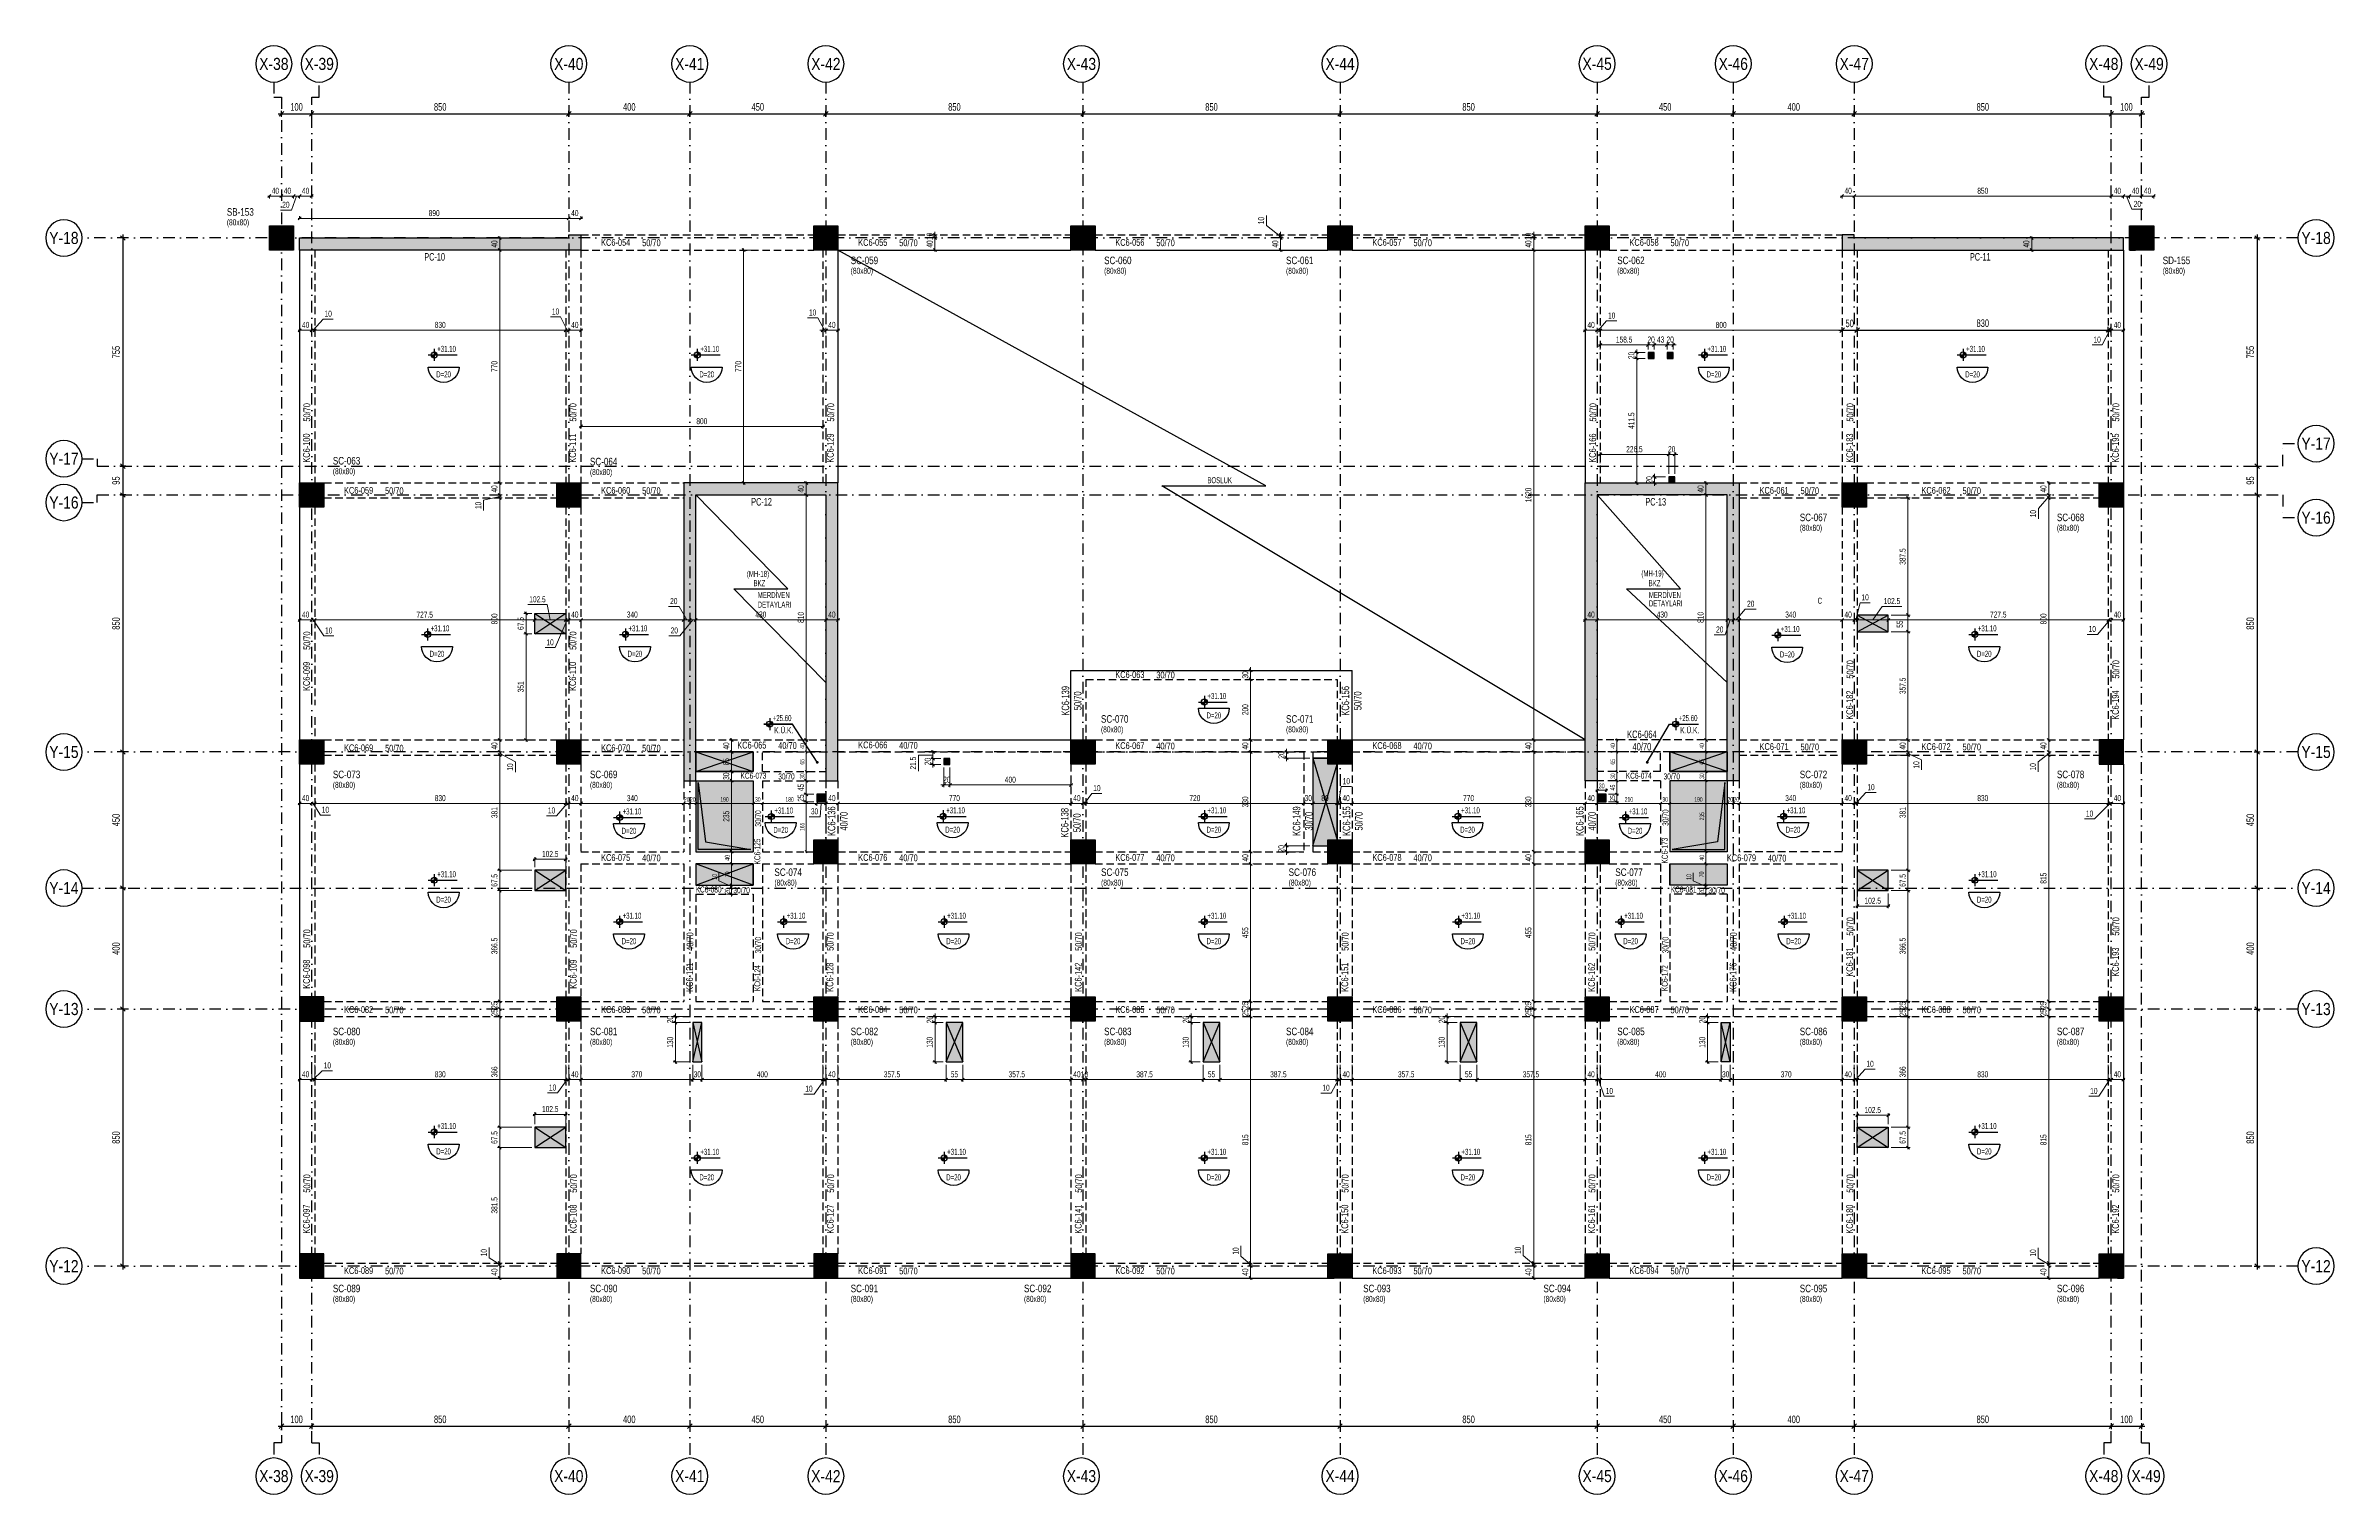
# Model space of a CAD drawing. Header units: millimetres. Extents: x -10495 to 6687, y -755 to 43288.
# Drawn here: x -879 to 6687, y -755 to 4036 of the extents above; entities outside this region: 1.
import ezdxf
from ezdxf.enums import TextEntityAlignment as Align

# ---------------------------------------------------------------- set-up
doc = ezdxf.new("R2010")
doc.units = ezdxf.units.MM
doc.header["$LTSCALE"] = 100
doc.header["$PDSIZE"] = -100
doc.linetypes.add('DASHDOT', pattern=[25.4, 12.7, -6.35, 0, -6.35])
doc.linetypes.add('HIDDEN', pattern=[0.375, 0.25, -0.125])
for name, color, linetype in [('1_ULK', 254, 'Continuous'), ('2_ULK', 105, 'Continuous'), ('AKS BALON_ULK', 9, 'Continuous'), ('AKS YAZI_ULK', 20, 'Continuous'), ('AKS_ULK', 8, 'DASHDOT'), ('BOSLUK SEMBOL_ULK', 118, 'Continuous'), ('BOSLUK_ULK', 21, 'Continuous'), ('H_STR_Betonarme', 4, 'Continuous'), ('KOLON-PERDE CEKIRDEK_ULK', 4, 'Continuous'), ('KOT_ULK', 7, 'Continuous'), ('NOTLAR_ULK', 20, 'Continuous'), ('OLCU DIS_ULK', 7, 'Continuous'), ('PARAPET_ULK', 248, 'Continuous'), ('TARAMA BOSLUK-TARIF SEFFAF YUZEYLER_ULK', 159, 'Continuous'), ('TARAMA SOLID_ULK', 251, 'Continuous'), ('TARAMA_ULK', 251, 'Continuous')]:
    doc.layers.add(name, color=color, linetype=linetype)
for name, color, linetype, lineweight in [('DOSEME ISMI_ULK', 244, 'Continuous', 25), ('KIRIS BOYUT_ULK', 232, 'Continuous', 13), ('KIRIS CIZGI DUZ_ULK', 41, 'Continuous', 25), ('KIRIS CIZGI KESIK_ULK', 41, 'HIDDEN', 25), ('KIRIS ISIM_ULK', 221, 'Continuous', 13), ('KOLON BOYUT_ULK', 255, 'Continuous', 13), ('KOLON ISIM_ULK', 91, 'Continuous', 13), ('OLCU IC_ULK', 146, 'Continuous', 18), ('PERDE ISIM_ULK', 153, 'Continuous', 13), ('REV-2_ULK', 52, 'Continuous', 25), ('REV-4_ULK', 52, 'Continuous', 25), ('TARIF OK_ULK', 244, 'Continuous', 5)]:
    doc.layers.add(name, color=color, linetype=linetype, lineweight=lineweight)
doc.styles.add('ULK-SIMPLXTW.shx', font='ARIALN.TTF')
doc.styles.add('ulkr-simplxtw.shx', font='ulkr-simplxtw.shx', dxfattribs={"width": 0.65})
doc.dimstyles.new('1-100-DIS_ULK', dxfattribs={"dimscale": 100, "dimtxt": 0.25, "dimasz": 0.15, "dimexe": 0.1, "dimexo": 0.1, "dimgap": 0.1, "dimtad": 1, "dimdec": 0, "dimzin": 9, "dimdsep": 46, "dimtxsty": 'ulkr-simplxtw.shx', "dimblk": 'OBLIQUE', "dimcen": 0.1, "dimdle": 0.11, "dimclrd": 256, "dimclre": 256, "dimclrt": 3, "dimadec": 0, "dimazin": 0, "dimtfac": 1, "dimtdec": 0, "dimtix": 1, "dimtmove": 1, "dimatfit": 3, "dimldrblk": 'OBLIQUE', "dimfxl": 1, "dimtolj": 1, "dimtzin": 12, "dimarcsym": 0})
doc.dimstyles.new('1-100-IC_ULK', dxfattribs={"dimscale": 10, "dimtxt": 2, "dimasz": 1, "dimexe": 0.75, "dimexo": 1, "dimgap": 0.75, "dimtad": 1, "dimdec": 1, "dimzin": 9, "dimdsep": 46, "dimtxsty": 'ulkr-simplxtw.shx', "dimblk": 'OBLIQUE', "dimcen": 0.1, "dimdle": 0.5, "dimclrd": 146, "dimclre": 146, "dimclrt": 2, "dimadec": 0, "dimazin": 2, "dimtfac": 1, "dimtdec": 1, "dimtix": 1, "dimtmove": 2, "dimatfit": 3, "dimldrblk": 'OBLIQUE', "dimfxl": 1, "dimtolj": 1, "dimtzin": 0, "dimlwd": -1, "dimlwe": -1, "dimarcsym": 0})
doc.dimstyles.new('JSM LIMITS 100(MM)', dxfattribs={"dimscale": 100, "dimtxt": 2, "dimasz": 2.5, "dimexe": 0, "dimexo": 3, "dimgap": 0.41, "dimtad": 1, "dimdec": 0, "dimdsep": 46, "dimtxsty": 'ulkr-simplxtw.shx', "dimblk": 'AR', "dimcen": 0.9, "dimdle": 2, "dimse1": 1, "dimse2": 1, "dimclrd": 256, "dimclre": 1, "dimclrt": 33, "dimadec": 0, "dimazin": 0, "dimtfac": 0.9, "dimtdec": 0, "dimtmove": 0, "dimatfit": 3, "dimfxl": 0, "dimtolj": 1, "dimtzin": 0, "dimarcsym": 0})

msp = doc.modelspace()

# ---------------------------------------------------------------- texts
at = {"layer": 'NOTLAR_ULK', "style": 'ulkr-simplxtw.shx', "width": 0.6}
for s, p in [('BOSLUK', (2961.37, 2598.83)), ('(MH-18)', (1438.83, 2289.01)), ('(MH-19)', (4396.32, 2290.4)), ('BKZ', (1460.57, 2258.35)), ('MERDİVEN ', (1474.66, 2219.07)), ('DETAYLARI', (1474.66, 2187.37)), ('BKZ', (4420.3, 2258.35)), ('MERDİVEN ', (4421.04, 2219.07)), ('DETAYLARI', (4421.04, 2191.34))]:
    msp.add_text(s, height=20, dxfattribs=at).set_placement(p, align=Align.MIDDLE_LEFT)
at = {"layer": 'PERDE ISIM_ULK', "style": 'ulkr-simplxtw.shx', "width": 0.7}
for s, p in [('PC-10', (372.23, 3325)), ('PC-11', (5482.43, 3325)), ('PC-12', (1453.16, 2515)), ('PC-13', (4409.45, 2515))]:
    msp.add_text(s, height=25, rotation=0.000002, dxfattribs=at).set_placement(p)
at = {"layer": 'REV-2_ULK', "style": 'ulkr-simplxtw.shx', "width": 0.6}
msp.add_text('C', height=20, dxfattribs=at).set_placement((4979.09, 2200.22), align=Align.MIDDLE_LEFT)

# ---------------------------------------------------------------- blocks, each defined once
blk = doc.blocks.new('AKS SEMBOL_ULK')
at = {"layer": 'AKS BALON_ULK', "linetype": 'ByBlock'}
blk.add_circle((0, -41.2), 60, dxfattribs=at)
at = {"layer": 'AKS YAZI_ULK', "style": 'ULK-SIMPLXTW.shx'}
blk.add_attdef('1', text='', height=40, dxfattribs=at).set_placement((0, -41.2), align=Align.MIDDLE)
blk = doc.blocks.new('_Oblique')
at = {"color": 0, "linetype": 'ByBlock', "lineweight": -2}
blk.add_line((-0.5, -0.5), (0.5, 0.5), dxfattribs=at)
blk = doc.blocks.new('*D1696')
at = {"layer": 'Defpoints', "color": 0, "transparency": 16777216}
for p in [(6412, 3400), (6412, 2645), (6432, 2645)]:
    blk.add_point(p, dxfattribs=at)
at = {"layer": 'OLCU DIS_ULK', "lineweight": -2, "transparency": 16777216}
for p, q in [((6432, 3411), (6432, 2634)), ((6422, 3400), (6442, 3400)), ((6422, 2645), (6442, 2645))]:
    blk.add_line(p, q, dxfattribs=at)
at = {"layer": 'OLCU DIS_ULK', "lineweight": -2, "transparency": 16777216, "xscale": 15, "yscale": 15, "zscale": 15}
for p, rotation in [((6432, 3400), 90), ((6432, 2645), 270)]:
    blk.add_blockref('_Oblique', p, dxfattribs=dict(at, rotation=rotation))
at = {"layer": 'OLCU DIS_ULK', "color": 3, "transparency": 16777216, "insert": (6409.5, 3022.5), "char_height": 25, "attachment_point": 5, "rotation": 90, "style": 'ulkr-simplxtw.shx'}
blk.add_mtext('\\A1;755', dxfattribs=at)
blk = doc.blocks.new('*D1697')
at = {"layer": 'Defpoints', "color": 0, "transparency": 16777216}
for p in [(6412, 1700), (6412, 1250), (6432, 1250)]:
    blk.add_point(p, dxfattribs=at)
at = {"layer": 'OLCU DIS_ULK', "lineweight": -2, "transparency": 16777216}
for p, q in [((6422, 1700), (6442, 1700)), ((6432, 1711), (6432, 1239)), ((6422, 1250), (6442, 1250))]:
    blk.add_line(p, q, dxfattribs=at)
at = {"layer": 'OLCU DIS_ULK', "lineweight": -2, "transparency": 16777216, "xscale": 15, "yscale": 15, "zscale": 15}
for p, rotation in [((6432, 1700), 90), ((6432, 1250), 270)]:
    blk.add_blockref('_Oblique', p, dxfattribs=dict(at, rotation=rotation))
at = {"layer": 'OLCU DIS_ULK', "color": 3, "transparency": 16777216, "insert": (6409.5, 1475), "char_height": 25, "attachment_point": 5, "rotation": 90, "style": 'ulkr-simplxtw.shx'}
blk.add_mtext('\\A1;450', dxfattribs=at)
blk = doc.blocks.new('*D1698')
at = {"layer": 'Defpoints', "color": 0, "transparency": 16777216}
for p in [(6412, 2645), (6412, 2550), (6432, 2550)]:
    blk.add_point(p, dxfattribs=at)
at = {"layer": 'OLCU DIS_ULK', "lineweight": -2, "transparency": 16777216}
for p, q in [((6432, 2656), (6432, 2539)), ((6422, 2645), (6442, 2645)), ((6422, 2550), (6442, 2550))]:
    blk.add_line(p, q, dxfattribs=at)
at = {"layer": 'OLCU DIS_ULK', "lineweight": -2, "transparency": 16777216, "xscale": 15, "yscale": 15, "zscale": 15}
for p, rotation in [((6432, 2645), 90), ((6432, 2550), 270)]:
    blk.add_blockref('_Oblique', p, dxfattribs=dict(at, rotation=rotation))
at = {"layer": 'OLCU DIS_ULK', "color": 3, "transparency": 16777216, "insert": (6409.5, 2597.5), "char_height": 25, "attachment_point": 5, "rotation": 90, "style": 'ulkr-simplxtw.shx'}
blk.add_mtext('\\A1;95', dxfattribs=at)
blk = doc.blocks.new('*D1699')
at = {"layer": 'Defpoints', "color": 0, "transparency": 16777216}
for p in [(6412, 2550), (6412, 1700), (6432, 1700)]:
    blk.add_point(p, dxfattribs=at)
at = {"layer": 'OLCU DIS_ULK', "lineweight": -2, "transparency": 16777216}
for p, q in [((6422, 2550), (6442, 2550)), ((6432, 2561), (6432, 1689)), ((6422, 1700), (6442, 1700))]:
    blk.add_line(p, q, dxfattribs=at)
at = {"layer": 'OLCU DIS_ULK', "lineweight": -2, "transparency": 16777216, "xscale": 15, "yscale": 15, "zscale": 15}
for p, rotation in [((6432, 2550), 90), ((6432, 1700), 270)]:
    blk.add_blockref('_Oblique', p, dxfattribs=dict(at, rotation=rotation))
at = {"layer": 'OLCU DIS_ULK', "color": 3, "transparency": 16777216, "insert": (6409.5, 2125), "char_height": 25, "attachment_point": 5, "rotation": 90, "style": 'ulkr-simplxtw.shx'}
blk.add_mtext('\\A1;850', dxfattribs=at)
blk = doc.blocks.new('*D1700')
at = {"layer": 'Defpoints', "color": 0, "transparency": 16777216}
for p in [(6412, 850), (6412, 0), (6432, 0)]:
    blk.add_point(p, dxfattribs=at)
at = {"layer": 'OLCU DIS_ULK', "lineweight": -2, "transparency": 16777216}
for p, q in [((6422, 850), (6442, 850)), ((6432, 861), (6432, -11)), ((6422, 0), (6442, 0))]:
    blk.add_line(p, q, dxfattribs=at)
at = {"layer": 'OLCU DIS_ULK', "lineweight": -2, "transparency": 16777216, "xscale": 15, "yscale": 15, "zscale": 15}
for p, rotation in [((6432, 850), 90), ((6432, 0), 270)]:
    blk.add_blockref('_Oblique', p, dxfattribs=dict(at, rotation=rotation))
at = {"layer": 'OLCU DIS_ULK', "color": 3, "transparency": 16777216, "insert": (6409.5, 425), "char_height": 25, "attachment_point": 5, "rotation": 90, "style": 'ulkr-simplxtw.shx'}
blk.add_mtext('\\A1;850', dxfattribs=at)
blk = doc.blocks.new('*D1701')
at = {"layer": 'Defpoints', "color": 0, "transparency": 16777216}
for p in [(6412, 1250), (6412, 850), (6432, 850)]:
    blk.add_point(p, dxfattribs=at)
at = {"layer": 'OLCU DIS_ULK', "lineweight": -2, "transparency": 16777216}
for p, q in [((6422, 1250), (6442, 1250)), ((6432, 1261), (6432, 839)), ((6422, 850), (6442, 850))]:
    blk.add_line(p, q, dxfattribs=at)
at = {"layer": 'OLCU DIS_ULK', "lineweight": -2, "transparency": 16777216, "xscale": 15, "yscale": 15, "zscale": 15}
for p, rotation in [((6432, 1250), 90), ((6432, 850), 270)]:
    blk.add_blockref('_Oblique', p, dxfattribs=dict(at, rotation=rotation))
at = {"layer": 'OLCU DIS_ULK', "color": 3, "transparency": 16777216, "insert": (6409.5, 1050), "char_height": 25, "attachment_point": 5, "rotation": 90, "style": 'ulkr-simplxtw.shx'}
blk.add_mtext('\\A1;400', dxfattribs=at)
blk = doc.blocks.new('*D1702')
at = {"layer": 'Defpoints', "color": 0, "transparency": 16777216}
for p in [(-100, 3790.6), (0, 3810.6), (0, 3790.6)]:
    blk.add_point(p, dxfattribs=at)
at = {"layer": 'OLCU DIS_ULK', "lineweight": -2, "transparency": 16777216}
for p, q in [((-111, 3810.6), (11, 3810.6)), ((-100, 3800.6), (-100, 3820.6)), ((0, 3800.6), (0, 3820.6))]:
    blk.add_line(p, q, dxfattribs=at)
at = {"layer": 'OLCU DIS_ULK', "lineweight": -2, "transparency": 16777216, "xscale": 15, "yscale": 15, "zscale": 15, "rotation": 180}
blk.add_blockref('_Oblique', (-100, 3810.6), dxfattribs=at)
at = {"layer": 'OLCU DIS_ULK', "lineweight": -2, "transparency": 16777216, "xscale": 15, "yscale": 15, "zscale": 15}
blk.add_blockref('_Oblique', (0, 3810.6), dxfattribs=at)
at = {"layer": 'OLCU DIS_ULK', "color": 3, "transparency": 16777216, "insert": (-50, 3833.1), "char_height": 25, "attachment_point": 5, "style": 'ulkr-simplxtw.shx'}
blk.add_mtext('\\A1;100', dxfattribs=at)
blk = doc.blocks.new('*D1703')
at = {"layer": 'Defpoints', "color": 0, "transparency": 16777216}
for p in [(0, 3790.6), (850, 3810.6), (850, 3790.6)]:
    blk.add_point(p, dxfattribs=at)
at = {"layer": 'OLCU DIS_ULK', "lineweight": -2, "transparency": 16777216}
for p, q in [((-11, 3810.6), (861, 3810.6)), ((0, 3800.6), (0, 3820.6)), ((850, 3800.6), (850, 3820.6))]:
    blk.add_line(p, q, dxfattribs=at)
at = {"layer": 'OLCU DIS_ULK', "lineweight": -2, "transparency": 16777216, "xscale": 15, "yscale": 15, "zscale": 15, "rotation": 180}
blk.add_blockref('_Oblique', (0, 3810.6), dxfattribs=at)
at = {"layer": 'OLCU DIS_ULK', "lineweight": -2, "transparency": 16777216, "xscale": 15, "yscale": 15, "zscale": 15}
blk.add_blockref('_Oblique', (850, 3810.6), dxfattribs=at)
at = {"layer": 'OLCU DIS_ULK', "color": 3, "transparency": 16777216, "insert": (425, 3833.1), "char_height": 25, "attachment_point": 5, "style": 'ulkr-simplxtw.shx'}
blk.add_mtext('\\A1;850', dxfattribs=at)
blk = doc.blocks.new('*D1704')
at = {"layer": 'Defpoints', "color": 0, "transparency": 16777216}
for p in [(850, 3790.6), (1250, 3810.6), (1250, 3790.6)]:
    blk.add_point(p, dxfattribs=at)
at = {"layer": 'OLCU DIS_ULK', "lineweight": -2, "transparency": 16777216}
for p, q in [((839, 3810.6), (1261, 3810.6)), ((850, 3800.6), (850, 3820.6)), ((1250, 3800.6), (1250, 3820.6))]:
    blk.add_line(p, q, dxfattribs=at)
at = {"layer": 'OLCU DIS_ULK', "lineweight": -2, "transparency": 16777216, "xscale": 15, "yscale": 15, "zscale": 15, "rotation": 180}
blk.add_blockref('_Oblique', (850, 3810.6), dxfattribs=at)
at = {"layer": 'OLCU DIS_ULK', "lineweight": -2, "transparency": 16777216, "xscale": 15, "yscale": 15, "zscale": 15}
blk.add_blockref('_Oblique', (1250, 3810.6), dxfattribs=at)
at = {"layer": 'OLCU DIS_ULK', "color": 3, "transparency": 16777216, "insert": (1050, 3833.1), "char_height": 25, "attachment_point": 5, "style": 'ulkr-simplxtw.shx'}
blk.add_mtext('\\A1;400', dxfattribs=at)
blk = doc.blocks.new('*D1705')
at = {"layer": 'Defpoints', "color": 0, "transparency": 16777216}
for p in [(1700, 3790.6), (2550, 3810.6), (2550, 3790.6)]:
    blk.add_point(p, dxfattribs=at)
at = {"layer": 'OLCU DIS_ULK', "lineweight": -2, "transparency": 16777216}
for p, q in [((1689, 3810.6), (2561, 3810.6)), ((1700, 3800.6), (1700, 3820.6)), ((2550, 3800.6), (2550, 3820.6))]:
    blk.add_line(p, q, dxfattribs=at)
at = {"layer": 'OLCU DIS_ULK', "lineweight": -2, "transparency": 16777216, "xscale": 15, "yscale": 15, "zscale": 15, "rotation": 180}
blk.add_blockref('_Oblique', (1700, 3810.6), dxfattribs=at)
at = {"layer": 'OLCU DIS_ULK', "lineweight": -2, "transparency": 16777216, "xscale": 15, "yscale": 15, "zscale": 15}
blk.add_blockref('_Oblique', (2550, 3810.6), dxfattribs=at)
at = {"layer": 'OLCU DIS_ULK', "color": 3, "transparency": 16777216, "insert": (2125, 3833.1), "char_height": 25, "attachment_point": 5, "style": 'ulkr-simplxtw.shx'}
blk.add_mtext('\\A1;850', dxfattribs=at)
blk = doc.blocks.new('*D1706')
at = {"layer": 'Defpoints', "color": 0, "transparency": 16777216}
for p in [(2550, 3790.6), (3400, 3810.6), (3400, 3790.6)]:
    blk.add_point(p, dxfattribs=at)
at = {"layer": 'OLCU DIS_ULK', "lineweight": -2, "transparency": 16777216}
for p, q in [((2539, 3810.6), (3411, 3810.6)), ((2550, 3800.6), (2550, 3820.6)), ((3400, 3800.6), (3400, 3820.6))]:
    blk.add_line(p, q, dxfattribs=at)
at = {"layer": 'OLCU DIS_ULK', "lineweight": -2, "transparency": 16777216, "xscale": 15, "yscale": 15, "zscale": 15, "rotation": 180}
blk.add_blockref('_Oblique', (2550, 3810.6), dxfattribs=at)
at = {"layer": 'OLCU DIS_ULK', "lineweight": -2, "transparency": 16777216, "xscale": 15, "yscale": 15, "zscale": 15}
blk.add_blockref('_Oblique', (3400, 3810.6), dxfattribs=at)
at = {"layer": 'OLCU DIS_ULK', "color": 3, "transparency": 16777216, "insert": (2975, 3833.1), "char_height": 25, "attachment_point": 5, "style": 'ulkr-simplxtw.shx'}
blk.add_mtext('\\A1;850', dxfattribs=at)
blk = doc.blocks.new('*D1707')
at = {"layer": 'Defpoints', "color": 0, "transparency": 16777216}
for p in [(3400, 3790.6), (4250, 3810.6), (4250, 3790.6)]:
    blk.add_point(p, dxfattribs=at)
at = {"layer": 'OLCU DIS_ULK', "lineweight": -2, "transparency": 16777216}
for p, q in [((3389, 3810.6), (4261, 3810.6)), ((3400, 3800.6), (3400, 3820.6)), ((4250, 3800.6), (4250, 3820.6))]:
    blk.add_line(p, q, dxfattribs=at)
at = {"layer": 'OLCU DIS_ULK', "lineweight": -2, "transparency": 16777216, "xscale": 15, "yscale": 15, "zscale": 15, "rotation": 180}
blk.add_blockref('_Oblique', (3400, 3810.6), dxfattribs=at)
at = {"layer": 'OLCU DIS_ULK', "lineweight": -2, "transparency": 16777216, "xscale": 15, "yscale": 15, "zscale": 15}
blk.add_blockref('_Oblique', (4250, 3810.6), dxfattribs=at)
at = {"layer": 'OLCU DIS_ULK', "color": 3, "transparency": 16777216, "insert": (3825, 3833.1), "char_height": 25, "attachment_point": 5, "style": 'ulkr-simplxtw.shx'}
blk.add_mtext('\\A1;850', dxfattribs=at)
blk = doc.blocks.new('*D1708')
at = {"layer": 'Defpoints', "color": 0, "transparency": 16777216}
for p in [(4250, 3790.6), (4700, 3810.6), (4700, 3790.6)]:
    blk.add_point(p, dxfattribs=at)
at = {"layer": 'OLCU DIS_ULK', "lineweight": -2, "transparency": 16777216}
for p, q in [((4239, 3810.6), (4711, 3810.6)), ((4250, 3800.6), (4250, 3820.6)), ((4700, 3800.6), (4700, 3820.6))]:
    blk.add_line(p, q, dxfattribs=at)
at = {"layer": 'OLCU DIS_ULK', "lineweight": -2, "transparency": 16777216, "xscale": 15, "yscale": 15, "zscale": 15, "rotation": 180}
blk.add_blockref('_Oblique', (4250, 3810.6), dxfattribs=at)
at = {"layer": 'OLCU DIS_ULK', "lineweight": -2, "transparency": 16777216, "xscale": 15, "yscale": 15, "zscale": 15}
blk.add_blockref('_Oblique', (4700, 3810.6), dxfattribs=at)
at = {"layer": 'OLCU DIS_ULK', "color": 3, "transparency": 16777216, "insert": (4475, 3833.1), "char_height": 25, "attachment_point": 5, "style": 'ulkr-simplxtw.shx'}
blk.add_mtext('\\A1;450', dxfattribs=at)
blk = doc.blocks.new('*D1709')
at = {"layer": 'Defpoints', "color": 0, "transparency": 16777216}
for p in [(4700, 3790.6), (5100, 3810.6), (5100, 3790.6)]:
    blk.add_point(p, dxfattribs=at)
at = {"layer": 'OLCU DIS_ULK', "lineweight": -2, "transparency": 16777216}
for p, q in [((4689, 3810.6), (5111, 3810.6)), ((4700, 3800.6), (4700, 3820.6)), ((5100, 3800.6), (5100, 3820.6))]:
    blk.add_line(p, q, dxfattribs=at)
at = {"layer": 'OLCU DIS_ULK', "lineweight": -2, "transparency": 16777216, "xscale": 15, "yscale": 15, "zscale": 15, "rotation": 180}
blk.add_blockref('_Oblique', (4700, 3810.6), dxfattribs=at)
at = {"layer": 'OLCU DIS_ULK', "lineweight": -2, "transparency": 16777216, "xscale": 15, "yscale": 15, "zscale": 15}
blk.add_blockref('_Oblique', (5100, 3810.6), dxfattribs=at)
at = {"layer": 'OLCU DIS_ULK', "color": 3, "transparency": 16777216, "insert": (4900, 3833.1), "char_height": 25, "attachment_point": 5, "style": 'ulkr-simplxtw.shx'}
blk.add_mtext('\\A1;400', dxfattribs=at)
blk = doc.blocks.new('*D1710')
at = {"layer": 'Defpoints', "color": 0, "transparency": 16777216}
for p in [(5100, 3790.6), (5950, 3810.6), (5950, 3790.6)]:
    blk.add_point(p, dxfattribs=at)
at = {"layer": 'OLCU DIS_ULK', "lineweight": -2, "transparency": 16777216}
for p, q in [((5089, 3810.6), (5961, 3810.6)), ((5100, 3800.6), (5100, 3820.6)), ((5950, 3800.6), (5950, 3820.6))]:
    blk.add_line(p, q, dxfattribs=at)
at = {"layer": 'OLCU DIS_ULK', "lineweight": -2, "transparency": 16777216, "xscale": 15, "yscale": 15, "zscale": 15, "rotation": 180}
blk.add_blockref('_Oblique', (5100, 3810.6), dxfattribs=at)
at = {"layer": 'OLCU DIS_ULK', "lineweight": -2, "transparency": 16777216, "xscale": 15, "yscale": 15, "zscale": 15}
blk.add_blockref('_Oblique', (5950, 3810.6), dxfattribs=at)
at = {"layer": 'OLCU DIS_ULK', "color": 3, "transparency": 16777216, "insert": (5525, 3833.1), "char_height": 25, "attachment_point": 5, "style": 'ulkr-simplxtw.shx'}
blk.add_mtext('\\A1;850', dxfattribs=at)
blk = doc.blocks.new('*D1711')
at = {"layer": 'Defpoints', "color": 0, "transparency": 16777216}
for p in [(5950, 3790.6), (6050, 3810.6), (6050, 3790.6)]:
    blk.add_point(p, dxfattribs=at)
at = {"layer": 'OLCU DIS_ULK', "lineweight": -2, "transparency": 16777216}
for p, q in [((5939, 3810.6), (6061, 3810.6)), ((5950, 3800.6), (5950, 3820.6)), ((6050, 3800.6), (6050, 3820.6))]:
    blk.add_line(p, q, dxfattribs=at)
at = {"layer": 'OLCU DIS_ULK', "lineweight": -2, "transparency": 16777216, "xscale": 15, "yscale": 15, "zscale": 15, "rotation": 180}
blk.add_blockref('_Oblique', (5950, 3810.6), dxfattribs=at)
at = {"layer": 'OLCU DIS_ULK', "lineweight": -2, "transparency": 16777216, "xscale": 15, "yscale": 15, "zscale": 15}
blk.add_blockref('_Oblique', (6050, 3810.6), dxfattribs=at)
at = {"layer": 'OLCU DIS_ULK', "color": 3, "transparency": 16777216, "insert": (6000, 3833.1), "char_height": 25, "attachment_point": 5, "style": 'ulkr-simplxtw.shx'}
blk.add_mtext('\\A1;100', dxfattribs=at)
blk = doc.blocks.new('*D1712')
at = {"layer": 'Defpoints', "color": 0, "transparency": 16777216}
for p in [(0, -509.7), (850, -509.7), (850, -529.7)]:
    blk.add_point(p, dxfattribs=at)
at = {"layer": 'OLCU DIS_ULK', "lineweight": -2, "transparency": 16777216}
for p, q in [((0, -519.7), (0, -539.7)), ((850, -519.7), (850, -539.7)), ((-11, -529.7), (861, -529.7))]:
    blk.add_line(p, q, dxfattribs=at)
at = {"layer": 'OLCU DIS_ULK', "lineweight": -2, "transparency": 16777216, "xscale": 15, "yscale": 15, "zscale": 15, "rotation": 180}
blk.add_blockref('_Oblique', (0, -529.7), dxfattribs=at)
at = {"layer": 'OLCU DIS_ULK', "lineweight": -2, "transparency": 16777216, "xscale": 15, "yscale": 15, "zscale": 15}
blk.add_blockref('_Oblique', (850, -529.7), dxfattribs=at)
at = {"layer": 'OLCU DIS_ULK', "color": 3, "transparency": 16777216, "insert": (425, -507.2), "char_height": 25, "attachment_point": 5, "style": 'ulkr-simplxtw.shx'}
blk.add_mtext('\\A1;850', dxfattribs=at)
blk = doc.blocks.new('*D1713')
at = {"layer": 'Defpoints', "color": 0, "transparency": 16777216}
for p in [(5950, -509.7), (6050, -509.7), (6050, -529.7)]:
    blk.add_point(p, dxfattribs=at)
at = {"layer": 'OLCU DIS_ULK', "lineweight": -2, "transparency": 16777216}
for p, q in [((5950, -519.7), (5950, -539.7)), ((6050, -519.7), (6050, -539.7)), ((5939, -529.7), (6061, -529.7))]:
    blk.add_line(p, q, dxfattribs=at)
at = {"layer": 'OLCU DIS_ULK', "lineweight": -2, "transparency": 16777216, "xscale": 15, "yscale": 15, "zscale": 15, "rotation": 180}
blk.add_blockref('_Oblique', (5950, -529.7), dxfattribs=at)
at = {"layer": 'OLCU DIS_ULK', "lineweight": -2, "transparency": 16777216, "xscale": 15, "yscale": 15, "zscale": 15}
blk.add_blockref('_Oblique', (6050, -529.7), dxfattribs=at)
at = {"layer": 'OLCU DIS_ULK', "color": 3, "transparency": 16777216, "insert": (6000, -507.2), "char_height": 25, "attachment_point": 5, "style": 'ulkr-simplxtw.shx'}
blk.add_mtext('\\A1;100', dxfattribs=at)
blk = doc.blocks.new('*D1714')
at = {"layer": 'Defpoints', "color": 0, "transparency": 16777216}
for p in [(2550, -509.7), (3400, -509.7), (3400, -529.7)]:
    blk.add_point(p, dxfattribs=at)
at = {"layer": 'OLCU DIS_ULK', "lineweight": -2, "transparency": 16777216}
for p, q in [((2550, -519.7), (2550, -539.7)), ((3400, -519.7), (3400, -539.7)), ((2539, -529.7), (3411, -529.7))]:
    blk.add_line(p, q, dxfattribs=at)
at = {"layer": 'OLCU DIS_ULK', "lineweight": -2, "transparency": 16777216, "xscale": 15, "yscale": 15, "zscale": 15, "rotation": 180}
blk.add_blockref('_Oblique', (2550, -529.7), dxfattribs=at)
at = {"layer": 'OLCU DIS_ULK', "lineweight": -2, "transparency": 16777216, "xscale": 15, "yscale": 15, "zscale": 15}
blk.add_blockref('_Oblique', (3400, -529.7), dxfattribs=at)
at = {"layer": 'OLCU DIS_ULK', "color": 3, "transparency": 16777216, "insert": (2975, -507.2), "char_height": 25, "attachment_point": 5, "style": 'ulkr-simplxtw.shx'}
blk.add_mtext('\\A1;850', dxfattribs=at)
blk = doc.blocks.new('*D1715')
at = {"layer": 'Defpoints', "color": 0, "transparency": 16777216}
for p in [(-100, -509.7), (0, -509.7), (0, -529.7)]:
    blk.add_point(p, dxfattribs=at)
at = {"layer": 'OLCU DIS_ULK', "lineweight": -2, "transparency": 16777216}
for p, q in [((-100, -519.7), (-100, -539.7)), ((0, -519.7), (0, -539.7)), ((-111, -529.7), (11, -529.7))]:
    blk.add_line(p, q, dxfattribs=at)
at = {"layer": 'OLCU DIS_ULK', "lineweight": -2, "transparency": 16777216, "xscale": 15, "yscale": 15, "zscale": 15, "rotation": 180}
blk.add_blockref('_Oblique', (-100, -529.7), dxfattribs=at)
at = {"layer": 'OLCU DIS_ULK', "lineweight": -2, "transparency": 16777216, "xscale": 15, "yscale": 15, "zscale": 15}
blk.add_blockref('_Oblique', (0, -529.7), dxfattribs=at)
at = {"layer": 'OLCU DIS_ULK', "color": 3, "transparency": 16777216, "insert": (-50, -507.2), "char_height": 25, "attachment_point": 5, "style": 'ulkr-simplxtw.shx'}
blk.add_mtext('\\A1;100', dxfattribs=at)
blk = doc.blocks.new('*D1716')
at = {"layer": 'Defpoints', "color": 0, "transparency": 16777216}
for p in [(1700, -509.7), (2550, -509.7), (2550, -529.7)]:
    blk.add_point(p, dxfattribs=at)
at = {"layer": 'OLCU DIS_ULK', "lineweight": -2, "transparency": 16777216}
for p, q in [((1700, -519.7), (1700, -539.7)), ((2550, -519.7), (2550, -539.7)), ((1689, -529.7), (2561, -529.7))]:
    blk.add_line(p, q, dxfattribs=at)
at = {"layer": 'OLCU DIS_ULK', "lineweight": -2, "transparency": 16777216, "xscale": 15, "yscale": 15, "zscale": 15, "rotation": 180}
blk.add_blockref('_Oblique', (1700, -529.7), dxfattribs=at)
at = {"layer": 'OLCU DIS_ULK', "lineweight": -2, "transparency": 16777216, "xscale": 15, "yscale": 15, "zscale": 15}
blk.add_blockref('_Oblique', (2550, -529.7), dxfattribs=at)
at = {"layer": 'OLCU DIS_ULK', "color": 3, "transparency": 16777216, "insert": (2125, -507.2), "char_height": 25, "attachment_point": 5, "style": 'ulkr-simplxtw.shx'}
blk.add_mtext('\\A1;850', dxfattribs=at)
blk = doc.blocks.new('*D1717')
at = {"layer": 'Defpoints', "color": 0, "transparency": 16777216}
for p in [(3400, -509.7), (4250, -509.7), (4250, -529.7)]:
    blk.add_point(p, dxfattribs=at)
at = {"layer": 'OLCU DIS_ULK', "lineweight": -2, "transparency": 16777216}
for p, q in [((3400, -519.7), (3400, -539.7)), ((4250, -519.7), (4250, -539.7)), ((3389, -529.7), (4261, -529.7))]:
    blk.add_line(p, q, dxfattribs=at)
at = {"layer": 'OLCU DIS_ULK', "lineweight": -2, "transparency": 16777216, "xscale": 15, "yscale": 15, "zscale": 15, "rotation": 180}
blk.add_blockref('_Oblique', (3400, -529.7), dxfattribs=at)
at = {"layer": 'OLCU DIS_ULK', "lineweight": -2, "transparency": 16777216, "xscale": 15, "yscale": 15, "zscale": 15}
blk.add_blockref('_Oblique', (4250, -529.7), dxfattribs=at)
at = {"layer": 'OLCU DIS_ULK', "color": 3, "transparency": 16777216, "insert": (3825, -507.2), "char_height": 25, "attachment_point": 5, "style": 'ulkr-simplxtw.shx'}
blk.add_mtext('\\A1;850', dxfattribs=at)
blk = doc.blocks.new('*D1718')
at = {"layer": 'Defpoints', "color": 0, "transparency": 16777216}
for p in [(850, -509.7), (1250, -509.7), (1250, -529.7)]:
    blk.add_point(p, dxfattribs=at)
at = {"layer": 'OLCU DIS_ULK', "lineweight": -2, "transparency": 16777216}
for p, q in [((850, -519.7), (850, -539.7)), ((1250, -519.7), (1250, -539.7)), ((839, -529.7), (1261, -529.7))]:
    blk.add_line(p, q, dxfattribs=at)
at = {"layer": 'OLCU DIS_ULK', "lineweight": -2, "transparency": 16777216, "xscale": 15, "yscale": 15, "zscale": 15, "rotation": 180}
blk.add_blockref('_Oblique', (850, -529.7), dxfattribs=at)
at = {"layer": 'OLCU DIS_ULK', "lineweight": -2, "transparency": 16777216, "xscale": 15, "yscale": 15, "zscale": 15}
blk.add_blockref('_Oblique', (1250, -529.7), dxfattribs=at)
at = {"layer": 'OLCU DIS_ULK', "color": 3, "transparency": 16777216, "insert": (1050, -507.2), "char_height": 25, "attachment_point": 5, "style": 'ulkr-simplxtw.shx'}
blk.add_mtext('\\A1;400', dxfattribs=at)
blk = doc.blocks.new('*D1719')
at = {"layer": 'Defpoints', "color": 0, "transparency": 16777216}
for p in [(4700, -509.7), (5100, -509.7), (5100, -529.7)]:
    blk.add_point(p, dxfattribs=at)
at = {"layer": 'OLCU DIS_ULK', "lineweight": -2, "transparency": 16777216}
for p, q in [((4700, -519.7), (4700, -539.7)), ((5100, -519.7), (5100, -539.7)), ((4689, -529.7), (5111, -529.7))]:
    blk.add_line(p, q, dxfattribs=at)
at = {"layer": 'OLCU DIS_ULK', "lineweight": -2, "transparency": 16777216, "xscale": 15, "yscale": 15, "zscale": 15, "rotation": 180}
blk.add_blockref('_Oblique', (4700, -529.7), dxfattribs=at)
at = {"layer": 'OLCU DIS_ULK', "lineweight": -2, "transparency": 16777216, "xscale": 15, "yscale": 15, "zscale": 15}
blk.add_blockref('_Oblique', (5100, -529.7), dxfattribs=at)
at = {"layer": 'OLCU DIS_ULK', "color": 3, "transparency": 16777216, "insert": (4900, -507.2), "char_height": 25, "attachment_point": 5, "style": 'ulkr-simplxtw.shx'}
blk.add_mtext('\\A1;400', dxfattribs=at)
blk = doc.blocks.new('*D1720')
at = {"layer": 'Defpoints', "color": 0, "transparency": 16777216}
for p in [(4250, -509.7), (4700, -509.7), (4700, -529.7)]:
    blk.add_point(p, dxfattribs=at)
at = {"layer": 'OLCU DIS_ULK', "lineweight": -2, "transparency": 16777216}
for p, q in [((4250, -519.7), (4250, -539.7)), ((4700, -519.7), (4700, -539.7)), ((4239, -529.7), (4711, -529.7))]:
    blk.add_line(p, q, dxfattribs=at)
at = {"layer": 'OLCU DIS_ULK', "lineweight": -2, "transparency": 16777216, "xscale": 15, "yscale": 15, "zscale": 15, "rotation": 180}
blk.add_blockref('_Oblique', (4250, -529.7), dxfattribs=at)
at = {"layer": 'OLCU DIS_ULK', "lineweight": -2, "transparency": 16777216, "xscale": 15, "yscale": 15, "zscale": 15}
blk.add_blockref('_Oblique', (4700, -529.7), dxfattribs=at)
at = {"layer": 'OLCU DIS_ULK', "color": 3, "transparency": 16777216, "insert": (4475, -507.2), "char_height": 25, "attachment_point": 5, "style": 'ulkr-simplxtw.shx'}
blk.add_mtext('\\A1;450', dxfattribs=at)
blk = doc.blocks.new('*D1721')
at = {"layer": 'Defpoints', "color": 0, "transparency": 16777216}
for p in [(5100, -509.7), (5950, -509.7), (5950, -529.7)]:
    blk.add_point(p, dxfattribs=at)
at = {"layer": 'OLCU DIS_ULK', "lineweight": -2, "transparency": 16777216}
for p, q in [((5100, -519.7), (5100, -539.7)), ((5950, -519.7), (5950, -539.7)), ((5089, -529.7), (5961, -529.7))]:
    blk.add_line(p, q, dxfattribs=at)
at = {"layer": 'OLCU DIS_ULK', "lineweight": -2, "transparency": 16777216, "xscale": 15, "yscale": 15, "zscale": 15, "rotation": 180}
blk.add_blockref('_Oblique', (5100, -529.7), dxfattribs=at)
at = {"layer": 'OLCU DIS_ULK', "lineweight": -2, "transparency": 16777216, "xscale": 15, "yscale": 15, "zscale": 15}
blk.add_blockref('_Oblique', (5950, -529.7), dxfattribs=at)
at = {"layer": 'OLCU DIS_ULK', "color": 3, "transparency": 16777216, "insert": (5525, -507.2), "char_height": 25, "attachment_point": 5, "style": 'ulkr-simplxtw.shx'}
blk.add_mtext('\\A1;850', dxfattribs=at)
blk = doc.blocks.new('*D1722')
at = {"layer": 'Defpoints', "color": 0, "transparency": 16777216}
for p in [(-604.2, 3400), (-624.2, 2645), (-604.2, 2645)]:
    blk.add_point(p, dxfattribs=at)
at = {"layer": 'OLCU DIS_ULK', "lineweight": -2, "transparency": 16777216}
for p, q in [((-624.2, 3411), (-624.2, 2634)), ((-614.2, 3400), (-634.2, 3400)), ((-614.2, 2645), (-634.2, 2645))]:
    blk.add_line(p, q, dxfattribs=at)
at = {"layer": 'OLCU DIS_ULK', "lineweight": -2, "transparency": 16777216, "xscale": 15, "yscale": 15, "zscale": 15}
for p, rotation in [((-624.2, 3400), 90), ((-624.2, 2645), 270)]:
    blk.add_blockref('_Oblique', p, dxfattribs=dict(at, rotation=rotation))
at = {"layer": 'OLCU DIS_ULK', "color": 3, "transparency": 16777216, "insert": (-646.7, 3022.5), "char_height": 25, "attachment_point": 5, "rotation": 90, "style": 'ulkr-simplxtw.shx'}
blk.add_mtext('\\A1;755', dxfattribs=at)
blk = doc.blocks.new('*D1723')
at = {"layer": 'Defpoints', "color": 0, "transparency": 16777216}
for p in [(-604.2, 2550), (-624.2, 1700), (-604.2, 1700)]:
    blk.add_point(p, dxfattribs=at)
at = {"layer": 'OLCU DIS_ULK', "lineweight": -2, "transparency": 16777216}
for p, q in [((-614.2, 2550), (-634.2, 2550)), ((-624.2, 2561), (-624.2, 1689)), ((-614.2, 1700), (-634.2, 1700))]:
    blk.add_line(p, q, dxfattribs=at)
at = {"layer": 'OLCU DIS_ULK', "lineweight": -2, "transparency": 16777216, "xscale": 15, "yscale": 15, "zscale": 15}
for p, rotation in [((-624.2, 2550), 90), ((-624.2, 1700), 270)]:
    blk.add_blockref('_Oblique', p, dxfattribs=dict(at, rotation=rotation))
at = {"layer": 'OLCU DIS_ULK', "color": 3, "transparency": 16777216, "insert": (-646.7, 2125), "char_height": 25, "attachment_point": 5, "rotation": 90, "style": 'ulkr-simplxtw.shx'}
blk.add_mtext('\\A1;850', dxfattribs=at)
blk = doc.blocks.new('*D1724')
at = {"layer": 'Defpoints', "color": 0, "transparency": 16777216}
for p in [(-604.2, 2645), (-624.2, 2550), (-604.2, 2550)]:
    blk.add_point(p, dxfattribs=at)
at = {"layer": 'OLCU DIS_ULK', "lineweight": -2, "transparency": 16777216}
for p, q in [((-624.2, 2656), (-624.2, 2539)), ((-614.2, 2645), (-634.2, 2645)), ((-614.2, 2550), (-634.2, 2550))]:
    blk.add_line(p, q, dxfattribs=at)
at = {"layer": 'OLCU DIS_ULK', "lineweight": -2, "transparency": 16777216, "xscale": 15, "yscale": 15, "zscale": 15}
for p, rotation in [((-624.2, 2645), 90), ((-624.2, 2550), 270)]:
    blk.add_blockref('_Oblique', p, dxfattribs=dict(at, rotation=rotation))
at = {"layer": 'OLCU DIS_ULK', "color": 3, "transparency": 16777216, "insert": (-646.7, 2597.5), "char_height": 25, "attachment_point": 5, "rotation": 90, "style": 'ulkr-simplxtw.shx'}
blk.add_mtext('\\A1;95', dxfattribs=at)
blk = doc.blocks.new('*D1725')
at = {"layer": 'Defpoints', "color": 0, "transparency": 16777216}
for p in [(-604.2, 1700), (-624.2, 1250), (-604.2, 1250)]:
    blk.add_point(p, dxfattribs=at)
at = {"layer": 'OLCU DIS_ULK', "lineweight": -2, "transparency": 16777216}
for p, q in [((-614.2, 1700), (-634.2, 1700)), ((-624.2, 1711), (-624.2, 1239)), ((-614.2, 1250), (-634.2, 1250))]:
    blk.add_line(p, q, dxfattribs=at)
at = {"layer": 'OLCU DIS_ULK', "lineweight": -2, "transparency": 16777216, "xscale": 15, "yscale": 15, "zscale": 15}
for p, rotation in [((-624.2, 1700), 90), ((-624.2, 1250), 270)]:
    blk.add_blockref('_Oblique', p, dxfattribs=dict(at, rotation=rotation))
at = {"layer": 'OLCU DIS_ULK', "color": 3, "transparency": 16777216, "insert": (-646.7, 1475), "char_height": 25, "attachment_point": 5, "rotation": 90, "style": 'ulkr-simplxtw.shx'}
blk.add_mtext('\\A1;450', dxfattribs=at)
blk = doc.blocks.new('*D1726')
at = {"layer": 'Defpoints', "color": 0, "transparency": 16777216}
for p in [(-604.2, 1250), (-624.2, 850), (-604.2, 850)]:
    blk.add_point(p, dxfattribs=at)
at = {"layer": 'OLCU DIS_ULK', "lineweight": -2, "transparency": 16777216}
for p, q in [((-614.2, 1250), (-634.2, 1250)), ((-624.2, 1261), (-624.2, 839)), ((-614.2, 850), (-634.2, 850))]:
    blk.add_line(p, q, dxfattribs=at)
at = {"layer": 'OLCU DIS_ULK', "lineweight": -2, "transparency": 16777216, "xscale": 15, "yscale": 15, "zscale": 15}
for p, rotation in [((-624.2, 1250), 90), ((-624.2, 850), 270)]:
    blk.add_blockref('_Oblique', p, dxfattribs=dict(at, rotation=rotation))
at = {"layer": 'OLCU DIS_ULK', "color": 3, "transparency": 16777216, "insert": (-646.7, 1050), "char_height": 25, "attachment_point": 5, "rotation": 90, "style": 'ulkr-simplxtw.shx'}
blk.add_mtext('\\A1;400', dxfattribs=at)
blk = doc.blocks.new('*D1727')
at = {"layer": 'Defpoints', "color": 0, "transparency": 16777216}
for p in [(-604.2, 850), (-624.2, 0), (-604.2, 0)]:
    blk.add_point(p, dxfattribs=at)
at = {"layer": 'OLCU DIS_ULK', "lineweight": -2, "transparency": 16777216}
for p, q in [((-614.2, 850), (-634.2, 850)), ((-624.2, 861), (-624.2, -11)), ((-614.2, 0), (-634.2, 0))]:
    blk.add_line(p, q, dxfattribs=at)
at = {"layer": 'OLCU DIS_ULK', "lineweight": -2, "transparency": 16777216, "xscale": 15, "yscale": 15, "zscale": 15}
for p, rotation in [((-624.2, 850), 90), ((-624.2, 0), 270)]:
    blk.add_blockref('_Oblique', p, dxfattribs=dict(at, rotation=rotation))
at = {"layer": 'OLCU DIS_ULK', "color": 3, "transparency": 16777216, "insert": (-646.7, 425), "char_height": 25, "attachment_point": 5, "rotation": 90, "style": 'ulkr-simplxtw.shx'}
blk.add_mtext('\\A1;850', dxfattribs=at)
blk = doc.blocks.new('*D1728')
at = {"layer": 'Defpoints', "color": 0, "transparency": 16777216}
for p in [(1250, -509.7), (1700, -509.7), (1700, -529.7)]:
    blk.add_point(p, dxfattribs=at)
at = {"layer": 'OLCU DIS_ULK', "lineweight": -2, "transparency": 16777216}
for p, q in [((1250, -519.7), (1250, -539.7)), ((1700, -519.7), (1700, -539.7)), ((1239, -529.7), (1711, -529.7))]:
    blk.add_line(p, q, dxfattribs=at)
at = {"layer": 'OLCU DIS_ULK', "lineweight": -2, "transparency": 16777216, "xscale": 15, "yscale": 15, "zscale": 15, "rotation": 180}
blk.add_blockref('_Oblique', (1250, -529.7), dxfattribs=at)
at = {"layer": 'OLCU DIS_ULK', "lineweight": -2, "transparency": 16777216, "xscale": 15, "yscale": 15, "zscale": 15}
blk.add_blockref('_Oblique', (1700, -529.7), dxfattribs=at)
at = {"layer": 'OLCU DIS_ULK', "color": 3, "transparency": 16777216, "insert": (1475, -507.2), "char_height": 25, "attachment_point": 5, "style": 'ulkr-simplxtw.shx'}
blk.add_mtext('\\A1;450', dxfattribs=at)
blk = doc.blocks.new('*D1729')
at = {"layer": 'Defpoints', "color": 0, "transparency": 16777216}
for p in [(1250, 3790.6), (1700, 3810.6), (1700, 3790.6)]:
    blk.add_point(p, dxfattribs=at)
at = {"layer": 'OLCU DIS_ULK', "lineweight": -2, "transparency": 16777216}
for p, q in [((1239, 3810.6), (1711, 3810.6)), ((1250, 3800.6), (1250, 3820.6)), ((1700, 3800.6), (1700, 3820.6))]:
    blk.add_line(p, q, dxfattribs=at)
at = {"layer": 'OLCU DIS_ULK', "lineweight": -2, "transparency": 16777216, "xscale": 15, "yscale": 15, "zscale": 15, "rotation": 180}
blk.add_blockref('_Oblique', (1250, 3810.6), dxfattribs=at)
at = {"layer": 'OLCU DIS_ULK', "lineweight": -2, "transparency": 16777216, "xscale": 15, "yscale": 15, "zscale": 15}
blk.add_blockref('_Oblique', (1700, 3810.6), dxfattribs=at)
at = {"layer": 'OLCU DIS_ULK', "color": 3, "transparency": 16777216, "insert": (1475, 3833.1), "char_height": 25, "attachment_point": 5, "style": 'ulkr-simplxtw.shx'}
blk.add_mtext('\\A1;450', dxfattribs=at)
blk = doc.blocks.new('*U17')
at = {"layer": 'KOT_ULK'}
h = blk.add_hatch(color=251, dxfattribs=at)
h.dxf.hatch_style = 1
h.paths.add_polyline_path([(0, 0), (-10, 0, 0.414214), (0, -10)])
h = blk.add_hatch(color=251, dxfattribs=at)
h.dxf.hatch_style = 1
h.paths.add_polyline_path([(10, 0, 0.414214), (0, 10), (0, 0)])
at = {"layer": 'KOT_ULK', "color": 12}
for p, q in [((-20, 0), (75.6, 0)), ((0, 20), (0, -20))]:
    blk.add_line(p, q, dxfattribs=at)
blk.add_circle((0, 0), 10, dxfattribs=at)
at = {"layer": 'KOT_ULK', "style": 'ulkr-simplxtw.shx', "width": 0.6}
for tag, p in [('6', (10, 145)), ('4', (10, 91)), ('5', (10, 118)), ('3', (10, 64)), ('2', (10, 37)), ('1', (10, 10))]:
    blk.add_attdef(tag, p, '', height=20, dxfattribs=at)
at = {"layer": 'KOT_ULK', "color": 242, "style": 'ulkr-simplxtw.shx', "width": 0.65}
blk.add_attdef('NOT', text='', height=20, dxfattribs=at).set_placement((14.8, -10), align=Align.TOP_LEFT)
blk = doc.blocks.new('Döşeme kalınğı_ULK')
at = {"layer": 'DOSEME ISMI_ULK', "color": 12}
blk.add_lwpolyline([(51, 0, -1), (-51, 0)], format="xyb", close=True, dxfattribs=at)
at = {"layer": 'DOSEME ISMI_ULK', "style": 'ulkr-simplxtw.shx', "width": 0.6}
blk.add_attdef('1', text='', height=20, dxfattribs=at).set_placement((0, -14.2), align=Align.TOP_CENTER)
blk = doc.blocks.new('*U26')
at = {"layer": 'KOLON BOYUT_ULK', "style": 'ulkr-simplxtw.shx', "width": 0.65}
blk.add_attdef('2', text='', height=20, dxfattribs=at).set_placement((0, -37), align=Align.TOP_LEFT)
at = {"layer": 'KOLON ISIM_ULK', "style": 'ulkr-simplxtw.shx', "width": 0.8}
blk.add_attdef('1', text='', height=25, dxfattribs=at).set_placement((0, 0), align=Align.TOP_LEFT)
blk = doc.blocks.new('AR')
at = {"layer": '1_ULK', "color": 253}
blk.add_solid([(-1.18, 0.2), (-1.18, -0.2), (0, 0)], dxfattribs=at)
at = {"layer": '2_ULK', "color": 1}
blk.add_line((0, 0.45), (0, -0.45), dxfattribs=at)
at = {"layer": '2_ULK'}
blk.add_lwpolyline([(-1.18, 0.2), (-1.18, -0.2), (0, 0), (-1.18, 0.2)], dxfattribs=at)
blk = doc.blocks.new('*D1454')
at = {"layer": 'Defpoints', "color": 0, "transparency": 16777216}
for p in [(2510, 1554.9), (2550, 1554.9), (2550, 1529.9)]:
    blk.add_point(p, dxfattribs=at)
at = {"layer": 'OLCU IC_ULK', "color": 146, "transparency": 16777216}
blk.add_line((2505, 1529.9), (2555, 1529.9), dxfattribs=at)
at = {"layer": 'OLCU IC_ULK', "color": 146, "linetype": 'Continuous', "transparency": 16777216}
for p, q in [((2510, 1529.9), (2510, 1522.4)), ((2550, 1529.9), (2550, 1522.4))]:
    blk.add_line(p, q, dxfattribs=at)
at = {"layer": 'OLCU IC_ULK', "color": 146, "transparency": 16777216, "xscale": 10, "yscale": 10, "zscale": 10, "rotation": 180}
blk.add_blockref('_Oblique', (2510, 1529.9), dxfattribs=at)
at = {"layer": 'OLCU IC_ULK', "color": 146, "transparency": 16777216, "xscale": 10, "yscale": 10, "zscale": 10}
blk.add_blockref('_Oblique', (2550, 1529.9), dxfattribs=at)
at = {"layer": 'OLCU IC_ULK', "color": 2, "transparency": 16777216, "insert": (2530, 1547.4), "char_height": 20, "attachment_point": 5, "style": 'ulkr-simplxtw.shx'}
blk.add_mtext('\\A1;40', dxfattribs=at)
blk = doc.blocks.new('*D1455')
at = {"layer": 'Defpoints', "color": 0, "transparency": 16777216}
for p in [(4015.3, 0), (4040.3, 0), (4015.3, -40)]:
    blk.add_point(p, dxfattribs=at)
at = {"layer": 'OLCU IC_ULK', "color": 146, "transparency": 16777216}
blk.add_line((4040.3, -45), (4040.3, 5), dxfattribs=at)
at = {"layer": 'OLCU IC_ULK', "color": 146, "linetype": 'Continuous', "transparency": 16777216}
for p, q in [((4040.3, 0), (4047.8, 0)), ((4040.3, -40), (4047.8, -40))]:
    blk.add_line(p, q, dxfattribs=at)
at = {"layer": 'OLCU IC_ULK', "color": 146, "transparency": 16777216, "xscale": 10, "yscale": 10, "zscale": 10}
for p, rotation in [((4040.3, 0), 90), ((4040.3, -40), 270)]:
    blk.add_blockref('_Oblique', p, dxfattribs=dict(at, rotation=rotation))
at = {"layer": 'OLCU IC_ULK', "color": 2, "transparency": 16777216, "insert": (4022.8, -20), "char_height": 20, "attachment_point": 5, "rotation": 90, "style": 'ulkr-simplxtw.shx'}
blk.add_mtext('\\A1;40', dxfattribs=at)
blk = doc.blocks.new('*D1456')
at = {"layer": 'Defpoints', "color": 0, "transparency": 16777216}
for p in [(4015.3, 10), (4015.3, 0), (4040.3, 10)]:
    blk.add_point(p, dxfattribs=at)
at = {"layer": 'OLCU IC_ULK', "color": 146, "transparency": 16777216}
for p, q in [((4005.3, 35.2), (4005.3, 68.8)), ((4040.3, 5), (4005.3, 35.2)), ((4040.3, 10), (4040.3, 20)), ((4040.3, 0), (4040.3, 10)), ((4040.3, 0), (4040.3, 10)), ((4040.3, 0), (4040.3, -10))]:
    blk.add_line(p, q, dxfattribs=at)
at = {"layer": 'OLCU IC_ULK', "color": 146, "linetype": 'Continuous', "transparency": 16777216}
for p, q in [((4040.3, 10), (4047.8, 10)), ((4040.3, 0), (4047.8, 0))]:
    blk.add_line(p, q, dxfattribs=at)
at = {"layer": 'OLCU IC_ULK', "color": 146, "transparency": 16777216, "xscale": 10, "yscale": 10, "zscale": 10}
for p, rotation in [((4040.3, 10), 270), ((4040.3, 0), 90)]:
    blk.add_blockref('_Oblique', p, dxfattribs=dict(at, rotation=rotation))
at = {"layer": 'OLCU IC_ULK', "color": 2, "transparency": 16777216, "insert": (3987.8, 52), "char_height": 20, "attachment_point": 5, "rotation": 90, "style": 'ulkr-simplxtw.shx'}
blk.add_mtext('\\A1;10', dxfattribs=at)
blk = doc.blocks.new('*D1457')
at = {"layer": 'Defpoints', "color": 0, "transparency": 16777216}
for p in [(4015.3, 825), (4040.3, 825), (4015.3, 10)]:
    blk.add_point(p, dxfattribs=at)
at = {"layer": 'OLCU IC_ULK', "color": 146, "transparency": 16777216}
blk.add_line((4040.3, 5), (4040.3, 830), dxfattribs=at)
at = {"layer": 'OLCU IC_ULK', "color": 146, "linetype": 'Continuous', "transparency": 16777216}
for p, q in [((4040.3, 825), (4047.8, 825)), ((4040.3, 10), (4047.8, 10))]:
    blk.add_line(p, q, dxfattribs=at)
at = {"layer": 'OLCU IC_ULK', "color": 146, "transparency": 16777216, "xscale": 10, "yscale": 10, "zscale": 10}
for p, rotation in [((4040.3, 825), 90), ((4040.3, 10), 270)]:
    blk.add_blockref('_Oblique', p, dxfattribs=dict(at, rotation=rotation))
at = {"layer": 'OLCU IC_ULK', "color": 2, "transparency": 16777216, "insert": (4022.8, 417.5), "char_height": 20, "attachment_point": 5, "rotation": 90, "style": 'ulkr-simplxtw.shx'}
blk.add_mtext('\\A1;815', dxfattribs=at)
blk = doc.blocks.new('*D1458')
at = {"layer": 'Defpoints', "color": 0, "transparency": 16777216}
for p in [(4015.3, 850), (4040.3, 850), (4015.3, 825)]:
    blk.add_point(p, dxfattribs=at)
at = {"layer": 'OLCU IC_ULK', "color": 146, "transparency": 16777216}
for p, q in [((4040.3, 850), (4040.3, 860)), ((4040.3, 825), (4040.3, 850)), ((4040.3, 825), (4040.3, 815))]:
    blk.add_line(p, q, dxfattribs=at)
at = {"layer": 'OLCU IC_ULK', "color": 146, "linetype": 'Continuous', "transparency": 16777216}
for p, q in [((4040.3, 850), (4047.8, 850)), ((4040.3, 825), (4047.8, 825))]:
    blk.add_line(p, q, dxfattribs=at)
at = {"layer": 'OLCU IC_ULK', "color": 146, "transparency": 16777216, "xscale": 10, "yscale": 10, "zscale": 10}
for p, rotation in [((4040.3, 850), 270), ((4040.3, 825), 90)]:
    blk.add_blockref('_Oblique', p, dxfattribs=dict(at, rotation=rotation))
at = {"layer": 'OLCU IC_ULK', "color": 2, "transparency": 16777216, "insert": (4022.8, 837.5), "char_height": 20, "attachment_point": 5, "rotation": 90, "style": 'ulkr-simplxtw.shx'}
blk.add_mtext('\\A1;25', dxfattribs=at)
blk = doc.blocks.new('*D1459')
at = {"layer": 'Defpoints', "color": 0, "transparency": 16777216}
for p in [(4015.3, 875), (4015.3, 850), (4040.3, 875)]:
    blk.add_point(p, dxfattribs=at)
at = {"layer": 'OLCU IC_ULK', "color": 146, "transparency": 16777216}
for p, q in [((4040.3, 875), (4040.3, 885)), ((4040.3, 850), (4040.3, 875)), ((4040.3, 850), (4040.3, 840))]:
    blk.add_line(p, q, dxfattribs=at)
at = {"layer": 'OLCU IC_ULK', "color": 146, "linetype": 'Continuous', "transparency": 16777216}
for p, q in [((4040.3, 875), (4047.8, 875)), ((4040.3, 850), (4047.8, 850))]:
    blk.add_line(p, q, dxfattribs=at)
at = {"layer": 'OLCU IC_ULK', "color": 146, "transparency": 16777216, "xscale": 10, "yscale": 10, "zscale": 10}
for p, rotation in [((4040.3, 875), 270), ((4040.3, 850), 90)]:
    blk.add_blockref('_Oblique', p, dxfattribs=dict(at, rotation=rotation))
at = {"layer": 'OLCU IC_ULK', "color": 2, "transparency": 16777216, "insert": (4022.8, 862.5), "char_height": 20, "attachment_point": 5, "rotation": 90, "style": 'ulkr-simplxtw.shx'}
blk.add_mtext('\\A1;25', dxfattribs=at)
blk = doc.blocks.new('*D1460')
at = {"layer": 'Defpoints', "color": 0, "transparency": 16777216}
for p in [(4015.3, 1330), (4040.3, 1330), (4015.3, 875)]:
    blk.add_point(p, dxfattribs=at)
at = {"layer": 'OLCU IC_ULK', "color": 146, "transparency": 16777216}
blk.add_line((4040.3, 870), (4040.3, 1335), dxfattribs=at)
at = {"layer": 'OLCU IC_ULK', "color": 146, "linetype": 'Continuous', "transparency": 16777216}
for p, q in [((4040.3, 1330), (4047.8, 1330)), ((4040.3, 875), (4047.8, 875))]:
    blk.add_line(p, q, dxfattribs=at)
at = {"layer": 'OLCU IC_ULK', "color": 146, "transparency": 16777216, "xscale": 10, "yscale": 10, "zscale": 10}
for p, rotation in [((4040.3, 1330), 90), ((4040.3, 875), 270)]:
    blk.add_blockref('_Oblique', p, dxfattribs=dict(at, rotation=rotation))
at = {"layer": 'OLCU IC_ULK', "color": 2, "transparency": 16777216, "insert": (4022.8, 1102.5), "char_height": 20, "attachment_point": 5, "rotation": 90, "style": 'ulkr-simplxtw.shx'}
blk.add_mtext('\\A1;455', dxfattribs=at)
blk = doc.blocks.new('*D1461')
at = {"layer": 'Defpoints', "color": 0, "transparency": 16777216}
for p in [(4015.3, 1370), (4040.3, 1370), (4015.3, 1330)]:
    blk.add_point(p, dxfattribs=at)
at = {"layer": 'OLCU IC_ULK', "color": 146, "transparency": 16777216}
blk.add_line((4040.3, 1325), (4040.3, 1375), dxfattribs=at)
at = {"layer": 'OLCU IC_ULK', "color": 146, "linetype": 'Continuous', "transparency": 16777216}
for p, q in [((4040.3, 1370), (4047.8, 1370)), ((4040.3, 1330), (4047.8, 1330))]:
    blk.add_line(p, q, dxfattribs=at)
at = {"layer": 'OLCU IC_ULK', "color": 146, "transparency": 16777216, "xscale": 10, "yscale": 10, "zscale": 10}
for p, rotation in [((4040.3, 1370), 90), ((4040.3, 1330), 270)]:
    blk.add_blockref('_Oblique', p, dxfattribs=dict(at, rotation=rotation))
at = {"layer": 'OLCU IC_ULK', "color": 2, "transparency": 16777216, "insert": (4022.8, 1350), "char_height": 20, "attachment_point": 5, "rotation": 90, "style": 'ulkr-simplxtw.shx'}
blk.add_mtext('\\A1;40', dxfattribs=at)
blk = doc.blocks.new('*D1462')
at = {"layer": 'Defpoints', "color": 0, "transparency": 16777216}
for p in [(4015.3, 1700), (4040.3, 1700), (4015.3, 1370)]:
    blk.add_point(p, dxfattribs=at)
at = {"layer": 'OLCU IC_ULK', "color": 146, "transparency": 16777216}
blk.add_line((4040.3, 1365), (4040.3, 1705), dxfattribs=at)
at = {"layer": 'OLCU IC_ULK', "color": 146, "linetype": 'Continuous', "transparency": 16777216}
for p, q in [((4040.3, 1700), (4047.8, 1700)), ((4040.3, 1370), (4047.8, 1370))]:
    blk.add_line(p, q, dxfattribs=at)
at = {"layer": 'OLCU IC_ULK', "color": 146, "transparency": 16777216, "xscale": 10, "yscale": 10, "zscale": 10}
for p, rotation in [((4040.3, 1700), 90), ((4040.3, 1370), 270)]:
    blk.add_blockref('_Oblique', p, dxfattribs=dict(at, rotation=rotation))
at = {"layer": 'OLCU IC_ULK', "color": 2, "transparency": 16777216, "insert": (4022.8, 1535), "char_height": 20, "attachment_point": 5, "rotation": 90, "style": 'ulkr-simplxtw.shx'}
blk.add_mtext('\\A1;330', dxfattribs=at)
blk = doc.blocks.new('*D1463')
at = {"layer": 'Defpoints', "color": 0, "transparency": 16777216}
for p in [(4015.3, 1740), (4015.3, 1700), (4040.3, 1740)]:
    blk.add_point(p, dxfattribs=at)
at = {"layer": 'OLCU IC_ULK', "color": 146, "transparency": 16777216}
blk.add_line((4040.3, 1695), (4040.3, 1745), dxfattribs=at)
at = {"layer": 'OLCU IC_ULK', "color": 146, "linetype": 'Continuous', "transparency": 16777216}
for p, q in [((4040.3, 1740), (4047.8, 1740)), ((4040.3, 1700), (4047.8, 1700))]:
    blk.add_line(p, q, dxfattribs=at)
at = {"layer": 'OLCU IC_ULK', "color": 146, "transparency": 16777216, "xscale": 10, "yscale": 10, "zscale": 10}
for p, rotation in [((4040.3, 1740), 90), ((4040.3, 1700), 270)]:
    blk.add_blockref('_Oblique', p, dxfattribs=dict(at, rotation=rotation))
at = {"layer": 'OLCU IC_ULK', "color": 2, "transparency": 16777216, "insert": (4022.8, 1720), "char_height": 20, "attachment_point": 5, "rotation": 90, "style": 'ulkr-simplxtw.shx'}
blk.add_mtext('\\A1;40', dxfattribs=at)
blk = doc.blocks.new('*D1464')
at = {"layer": 'Defpoints', "color": 0, "transparency": 16777216}
for p in [(4015.3, 3360), (4040.3, 3360), (4015.3, 1740)]:
    blk.add_point(p, dxfattribs=at)
at = {"layer": 'OLCU IC_ULK', "color": 146, "transparency": 16777216}
blk.add_line((4040.3, 1735), (4040.3, 3365), dxfattribs=at)
at = {"layer": 'OLCU IC_ULK', "color": 146, "linetype": 'Continuous', "transparency": 16777216}
for p, q in [((4040.3, 3360), (4047.8, 3360)), ((4040.3, 1740), (4047.8, 1740))]:
    blk.add_line(p, q, dxfattribs=at)
at = {"layer": 'OLCU IC_ULK', "color": 146, "transparency": 16777216, "xscale": 10, "yscale": 10, "zscale": 10}
for p, rotation in [((4040.3, 3360), 90), ((4040.3, 1740), 270)]:
    blk.add_blockref('_Oblique', p, dxfattribs=dict(at, rotation=rotation))
at = {"layer": 'OLCU IC_ULK', "color": 2, "transparency": 16777216, "insert": (4022.8, 2550), "char_height": 20, "attachment_point": 5, "rotation": 90, "style": 'ulkr-simplxtw.shx'}
blk.add_mtext('\\A1;1620', dxfattribs=at)
blk = doc.blocks.new('*D1465')
at = {"layer": 'Defpoints', "color": 0, "transparency": 16777216}
for p in [(4015.3, 3400), (4015.3, 3360), (4040.3, 3400)]:
    blk.add_point(p, dxfattribs=at)
at = {"layer": 'OLCU IC_ULK', "color": 146, "transparency": 16777216}
blk.add_line((4040.3, 3355), (4040.3, 3405), dxfattribs=at)
at = {"layer": 'OLCU IC_ULK', "color": 146, "linetype": 'Continuous', "transparency": 16777216}
for p, q in [((4040.3, 3400), (4047.8, 3400)), ((4040.3, 3360), (4047.8, 3360))]:
    blk.add_line(p, q, dxfattribs=at)
at = {"layer": 'OLCU IC_ULK', "color": 146, "transparency": 16777216, "xscale": 10, "yscale": 10, "zscale": 10}
for p, rotation in [((4040.3, 3400), 90), ((4040.3, 3360), 270)]:
    blk.add_blockref('_Oblique', p, dxfattribs=dict(at, rotation=rotation))
at = {"layer": 'OLCU IC_ULK', "color": 2, "transparency": 16777216, "insert": (4022.8, 3380), "char_height": 20, "attachment_point": 5, "rotation": 90, "style": 'ulkr-simplxtw.shx'}
blk.add_mtext('\\A1;40', dxfattribs=at)
blk = doc.blocks.new('*D1466')
at = {"layer": 'Defpoints', "color": 0, "transparency": 16777216}
for p in [(4012.8, 3410), (4040.3, 3410), (4015.3, 3400)]:
    blk.add_point(p, dxfattribs=at)
at = {"layer": 'OLCU IC_ULK', "color": 146, "transparency": 16777216}
for p, q in [((4040.3, 3410), (4040.3, 3420)), ((4040.3, 3400), (4040.3, 3410)), ((4040.3, 3400), (4040.3, 3390))]:
    blk.add_line(p, q, dxfattribs=at)
at = {"layer": 'OLCU IC_ULK', "color": 146, "linetype": 'Continuous', "transparency": 16777216}
for p, q in [((4040.3, 3410), (4047.8, 3410)), ((4040.3, 3400), (4047.8, 3400))]:
    blk.add_line(p, q, dxfattribs=at)
at = {"layer": 'OLCU IC_ULK', "color": 146, "transparency": 16777216, "xscale": 10, "yscale": 10, "zscale": 10}
for p, rotation in [((4040.3, 3410), 270), ((4040.3, 3400), 90)]:
    blk.add_blockref('_Oblique', p, dxfattribs=dict(at, rotation=rotation))
at = {"layer": 'OLCU IC_ULK', "color": 2, "transparency": 16777216, "insert": (4022.8, 3405), "char_height": 20, "attachment_point": 5, "rotation": 90, "style": 'ulkr-simplxtw.shx'}
blk.add_mtext('\\A1;10', dxfattribs=at)
blk = doc.blocks.new('*D1467')
at = {"layer": 'Defpoints', "color": 0, "transparency": 16777216}
for p in [(-140, 3563.3), (-100, 3563.3), (-100, 3538.3)]:
    blk.add_point(p, dxfattribs=at)
at = {"layer": 'OLCU IC_ULK', "color": 146, "transparency": 16777216}
blk.add_line((-145, 3538.3), (-95, 3538.3), dxfattribs=at)
at = {"layer": 'OLCU IC_ULK', "color": 146, "linetype": 'Continuous', "transparency": 16777216}
for p, q in [((-140, 3538.3), (-140, 3530.8)), ((-100, 3538.3), (-100, 3530.8))]:
    blk.add_line(p, q, dxfattribs=at)
at = {"layer": 'OLCU IC_ULK', "color": 146, "transparency": 16777216, "xscale": 10, "yscale": 10, "zscale": 10, "rotation": 180}
blk.add_blockref('_Oblique', (-140, 3538.3), dxfattribs=at)
at = {"layer": 'OLCU IC_ULK', "color": 146, "transparency": 16777216, "xscale": 10, "yscale": 10, "zscale": 10}
blk.add_blockref('_Oblique', (-100, 3538.3), dxfattribs=at)
at = {"layer": 'OLCU IC_ULK', "color": 2, "transparency": 16777216, "insert": (-120, 3555.8), "char_height": 20, "attachment_point": 5, "style": 'ulkr-simplxtw.shx'}
blk.add_mtext('\\A1;40', dxfattribs=at)
blk = doc.blocks.new('*D1468')
at = {"layer": 'Defpoints', "color": 0, "transparency": 16777216}
for p in [(-100, 3563.3), (-60, 3563.3), (-60, 3538.3)]:
    blk.add_point(p, dxfattribs=at)
at = {"layer": 'OLCU IC_ULK', "color": 146, "transparency": 16777216}
blk.add_line((-105, 3538.3), (-55, 3538.3), dxfattribs=at)
at = {"layer": 'OLCU IC_ULK', "color": 146, "linetype": 'Continuous', "transparency": 16777216}
for p, q in [((-100, 3538.3), (-100, 3530.8)), ((-60, 3538.3), (-60, 3530.8))]:
    blk.add_line(p, q, dxfattribs=at)
at = {"layer": 'OLCU IC_ULK', "color": 146, "transparency": 16777216, "xscale": 10, "yscale": 10, "zscale": 10, "rotation": 180}
blk.add_blockref('_Oblique', (-100, 3538.3), dxfattribs=at)
at = {"layer": 'OLCU IC_ULK', "color": 146, "transparency": 16777216, "xscale": 10, "yscale": 10, "zscale": 10}
blk.add_blockref('_Oblique', (-60, 3538.3), dxfattribs=at)
at = {"layer": 'OLCU IC_ULK', "color": 2, "transparency": 16777216, "insert": (-80, 3555.8), "char_height": 20, "attachment_point": 5, "style": 'ulkr-simplxtw.shx'}
blk.add_mtext('\\A1;40', dxfattribs=at)
blk = doc.blocks.new('*D1469')
at = {"layer": 'Defpoints', "color": 0, "transparency": 16777216}
for p in [(-60, 3563.3), (-40, 3560), (-40, 3538.3)]:
    blk.add_point(p, dxfattribs=at)
at = {"layer": 'OLCU IC_ULK', "color": 146, "transparency": 16777216}
for p, q in [((-67.2, 3492.2), (-103.3, 3492.2)), ((-50, 3538.3), (-67.2, 3492.2)), ((-65, 3538.3), (-35, 3538.3))]:
    blk.add_line(p, q, dxfattribs=at)
at = {"layer": 'OLCU IC_ULK', "color": 146, "linetype": 'Continuous', "transparency": 16777216}
for p, q in [((-60, 3538.3), (-60, 3530.8)), ((-40, 3538.3), (-40, 3530.8))]:
    blk.add_line(p, q, dxfattribs=at)
at = {"layer": 'OLCU IC_ULK', "color": 146, "transparency": 16777216, "xscale": 10, "yscale": 10, "zscale": 10, "rotation": 180}
blk.add_blockref('_Oblique', (-60, 3538.3), dxfattribs=at)
at = {"layer": 'OLCU IC_ULK', "color": 146, "transparency": 16777216, "xscale": 10, "yscale": 10, "zscale": 10}
blk.add_blockref('_Oblique', (-40, 3538.3), dxfattribs=at)
at = {"layer": 'OLCU IC_ULK', "color": 2, "transparency": 16777216, "insert": (-85.3, 3509.7), "char_height": 20, "attachment_point": 5, "style": 'ulkr-simplxtw.shx'}
blk.add_mtext('\\A1;20', dxfattribs=at)
blk = doc.blocks.new('*D1470')
at = {"layer": 'Defpoints', "color": 0, "transparency": 16777216}
for p in [(-40, 3560), (0, 3563.3), (0, 3538.3)]:
    blk.add_point(p, dxfattribs=at)
at = {"layer": 'OLCU IC_ULK', "color": 146, "transparency": 16777216}
blk.add_line((-45, 3538.3), (5, 3538.3), dxfattribs=at)
at = {"layer": 'OLCU IC_ULK', "color": 146, "linetype": 'Continuous', "transparency": 16777216}
for p, q in [((-40, 3538.3), (-40, 3530.8)), ((0, 3538.3), (0, 3530.8))]:
    blk.add_line(p, q, dxfattribs=at)
at = {"layer": 'OLCU IC_ULK', "color": 146, "transparency": 16777216, "xscale": 10, "yscale": 10, "zscale": 10, "rotation": 180}
blk.add_blockref('_Oblique', (-40, 3538.3), dxfattribs=at)
at = {"layer": 'OLCU IC_ULK', "color": 146, "transparency": 16777216, "xscale": 10, "yscale": 10, "zscale": 10}
blk.add_blockref('_Oblique', (0, 3538.3), dxfattribs=at)
at = {"layer": 'OLCU IC_ULK', "color": 2, "transparency": 16777216, "insert": (-20, 3555.8), "char_height": 20, "attachment_point": 5, "style": 'ulkr-simplxtw.shx'}
blk.add_mtext('\\A1;40', dxfattribs=at)
blk = doc.blocks.new('*D1471')
at = {"layer": 'Defpoints', "color": 0, "transparency": 16777216}
for p in [(5060, 3563.3), (5100, 3563.3), (5100, 3538.3)]:
    blk.add_point(p, dxfattribs=at)
at = {"layer": 'OLCU IC_ULK', "color": 146, "transparency": 16777216}
blk.add_line((5055, 3538.3), (5105, 3538.3), dxfattribs=at)
at = {"layer": 'OLCU IC_ULK', "color": 146, "linetype": 'Continuous', "transparency": 16777216}
for p, q in [((5060, 3538.3), (5060, 3530.8)), ((5100, 3538.3), (5100, 3530.8))]:
    blk.add_line(p, q, dxfattribs=at)
at = {"layer": 'OLCU IC_ULK', "color": 146, "transparency": 16777216, "xscale": 10, "yscale": 10, "zscale": 10, "rotation": 180}
blk.add_blockref('_Oblique', (5060, 3538.3), dxfattribs=at)
at = {"layer": 'OLCU IC_ULK', "color": 146, "transparency": 16777216, "xscale": 10, "yscale": 10, "zscale": 10}
blk.add_blockref('_Oblique', (5100, 3538.3), dxfattribs=at)
at = {"layer": 'OLCU IC_ULK', "color": 2, "transparency": 16777216, "insert": (5080, 3555.8), "char_height": 20, "attachment_point": 5, "style": 'ulkr-simplxtw.shx'}
blk.add_mtext('\\A1;40', dxfattribs=at)
blk = doc.blocks.new('*D1472')
at = {"layer": 'Defpoints', "color": 0, "transparency": 16777216}
for p in [(5100, 3563.3), (5950, 3563.3), (5950, 3538.3)]:
    blk.add_point(p, dxfattribs=at)
at = {"layer": 'OLCU IC_ULK', "color": 146, "transparency": 16777216}
blk.add_line((5095, 3538.3), (5955, 3538.3), dxfattribs=at)
at = {"layer": 'OLCU IC_ULK', "color": 146, "linetype": 'Continuous', "transparency": 16777216}
for p, q in [((5100, 3538.3), (5100, 3530.8)), ((5950, 3538.3), (5950, 3530.8))]:
    blk.add_line(p, q, dxfattribs=at)
at = {"layer": 'OLCU IC_ULK', "color": 146, "transparency": 16777216, "xscale": 10, "yscale": 10, "zscale": 10, "rotation": 180}
blk.add_blockref('_Oblique', (5100, 3538.3), dxfattribs=at)
at = {"layer": 'OLCU IC_ULK', "color": 146, "transparency": 16777216, "xscale": 10, "yscale": 10, "zscale": 10}
blk.add_blockref('_Oblique', (5950, 3538.3), dxfattribs=at)
at = {"layer": 'OLCU IC_ULK', "color": 2, "transparency": 16777216, "insert": (5525, 3555.8), "char_height": 20, "attachment_point": 5, "style": 'ulkr-simplxtw.shx'}
blk.add_mtext('\\A1;850', dxfattribs=at)
blk = doc.blocks.new('*D1473')
at = {"layer": 'Defpoints', "color": 0, "transparency": 16777216}
for p in [(5950, 3563.3), (5990, 3560), (5990, 3538.3)]:
    blk.add_point(p, dxfattribs=at)
at = {"layer": 'OLCU IC_ULK', "color": 146, "transparency": 16777216}
blk.add_line((5945, 3538.3), (5995, 3538.3), dxfattribs=at)
at = {"layer": 'OLCU IC_ULK', "color": 146, "linetype": 'Continuous', "transparency": 16777216}
for p, q in [((5950, 3538.3), (5950, 3530.8)), ((5990, 3538.3), (5990, 3530.8))]:
    blk.add_line(p, q, dxfattribs=at)
at = {"layer": 'OLCU IC_ULK', "color": 146, "transparency": 16777216, "xscale": 10, "yscale": 10, "zscale": 10, "rotation": 180}
blk.add_blockref('_Oblique', (5950, 3538.3), dxfattribs=at)
at = {"layer": 'OLCU IC_ULK', "color": 146, "transparency": 16777216, "xscale": 10, "yscale": 10, "zscale": 10}
blk.add_blockref('_Oblique', (5990, 3538.3), dxfattribs=at)
at = {"layer": 'OLCU IC_ULK', "color": 2, "transparency": 16777216, "insert": (5970, 3555.8), "char_height": 20, "attachment_point": 5, "style": 'ulkr-simplxtw.shx'}
blk.add_mtext('\\A1;40', dxfattribs=at)
blk = doc.blocks.new('*D1474')
at = {"layer": 'Defpoints', "color": 0, "transparency": 16777216}
for p in [(5990, 3560), (6010, 3563.3), (6010, 3538.3)]:
    blk.add_point(p, dxfattribs=at)
at = {"layer": 'OLCU IC_ULK', "color": 146, "transparency": 16777216}
for p, q in [((5985, 3538.3), (6015, 3538.3)), ((6000, 3538.3), (6018.2, 3494.9)), ((6018.2, 3494.9), (6054.3, 3494.9))]:
    blk.add_line(p, q, dxfattribs=at)
at = {"layer": 'OLCU IC_ULK', "color": 146, "linetype": 'Continuous', "transparency": 16777216}
for p, q in [((5990, 3538.3), (5990, 3530.8)), ((6010, 3538.3), (6010, 3530.8))]:
    blk.add_line(p, q, dxfattribs=at)
at = {"layer": 'OLCU IC_ULK', "color": 146, "transparency": 16777216, "xscale": 10, "yscale": 10, "zscale": 10, "rotation": 180}
blk.add_blockref('_Oblique', (5990, 3538.3), dxfattribs=at)
at = {"layer": 'OLCU IC_ULK', "color": 146, "transparency": 16777216, "xscale": 10, "yscale": 10, "zscale": 10}
blk.add_blockref('_Oblique', (6010, 3538.3), dxfattribs=at)
at = {"layer": 'OLCU IC_ULK', "color": 2, "transparency": 16777216, "insert": (6036.2, 3512.4), "char_height": 20, "attachment_point": 5, "style": 'ulkr-simplxtw.shx'}
blk.add_mtext('\\A1;20', dxfattribs=at)
blk = doc.blocks.new('*D1475')
at = {"layer": 'Defpoints', "color": 0, "transparency": 16777216}
for p in [(6010, 3563.3), (6050, 3563.3), (6050, 3538.3)]:
    blk.add_point(p, dxfattribs=at)
at = {"layer": 'OLCU IC_ULK', "color": 146, "transparency": 16777216}
blk.add_line((6005, 3538.3), (6055, 3538.3), dxfattribs=at)
at = {"layer": 'OLCU IC_ULK', "color": 146, "linetype": 'Continuous', "transparency": 16777216}
for p, q in [((6010, 3538.3), (6010, 3530.8)), ((6050, 3538.3), (6050, 3530.8))]:
    blk.add_line(p, q, dxfattribs=at)
at = {"layer": 'OLCU IC_ULK', "color": 146, "transparency": 16777216, "xscale": 10, "yscale": 10, "zscale": 10, "rotation": 180}
blk.add_blockref('_Oblique', (6010, 3538.3), dxfattribs=at)
at = {"layer": 'OLCU IC_ULK', "color": 146, "transparency": 16777216, "xscale": 10, "yscale": 10, "zscale": 10}
blk.add_blockref('_Oblique', (6050, 3538.3), dxfattribs=at)
at = {"layer": 'OLCU IC_ULK', "color": 2, "transparency": 16777216, "insert": (6030, 3555.8), "char_height": 20, "attachment_point": 5, "style": 'ulkr-simplxtw.shx'}
blk.add_mtext('\\A1;40', dxfattribs=at)
blk = doc.blocks.new('*D1476')
at = {"layer": 'Defpoints', "color": 0, "transparency": 16777216}
for p in [(6050, 3563.3), (6090, 3563.3), (6090, 3538.3)]:
    blk.add_point(p, dxfattribs=at)
at = {"layer": 'OLCU IC_ULK', "color": 146, "transparency": 16777216}
blk.add_line((6045, 3538.3), (6095, 3538.3), dxfattribs=at)
at = {"layer": 'OLCU IC_ULK', "color": 146, "linetype": 'Continuous', "transparency": 16777216}
for p, q in [((6050, 3538.3), (6050, 3530.8)), ((6090, 3538.3), (6090, 3530.8))]:
    blk.add_line(p, q, dxfattribs=at)
at = {"layer": 'OLCU IC_ULK', "color": 146, "transparency": 16777216, "xscale": 10, "yscale": 10, "zscale": 10, "rotation": 180}
blk.add_blockref('_Oblique', (6050, 3538.3), dxfattribs=at)
at = {"layer": 'OLCU IC_ULK', "color": 146, "transparency": 16777216, "xscale": 10, "yscale": 10, "zscale": 10}
blk.add_blockref('_Oblique', (6090, 3538.3), dxfattribs=at)
at = {"layer": 'OLCU IC_ULK', "color": 2, "transparency": 16777216, "insert": (6070, 3555.8), "char_height": 20, "attachment_point": 5, "style": 'ulkr-simplxtw.shx'}
blk.add_mtext('\\A1;40', dxfattribs=at)
blk = doc.blocks.new('*D1477')
at = {"layer": 'Defpoints', "color": 0, "transparency": 16777216}
for p in [(2035.8, 3410), (2035.8, 3400), (2060.8, 3400)]:
    blk.add_point(p, dxfattribs=at)
at = {"layer": 'OLCU IC_ULK', "color": 146, "transparency": 16777216}
for p, q in [((2060.8, 3410), (2060.8, 3420)), ((2060.8, 3410), (2060.8, 3400)), ((2060.8, 3400), (2060.8, 3390))]:
    blk.add_line(p, q, dxfattribs=at)
at = {"layer": 'OLCU IC_ULK', "color": 146, "linetype": 'Continuous', "transparency": 16777216}
for p, q in [((2060.8, 3410), (2068.3, 3410)), ((2060.8, 3400), (2068.3, 3400))]:
    blk.add_line(p, q, dxfattribs=at)
at = {"layer": 'OLCU IC_ULK', "color": 146, "transparency": 16777216, "xscale": 10, "yscale": 10, "zscale": 10}
for p, rotation in [((2060.8, 3410), 270), ((2060.8, 3400), 90)]:
    blk.add_blockref('_Oblique', p, dxfattribs=dict(at, rotation=rotation))
at = {"layer": 'OLCU IC_ULK', "color": 2, "transparency": 16777216, "insert": (2043.3, 3405), "char_height": 20, "attachment_point": 5, "rotation": 90, "style": 'ulkr-simplxtw.shx'}
blk.add_mtext('\\A1;10', dxfattribs=at)
blk = doc.blocks.new('*D1478')
at = {"layer": 'Defpoints', "color": 0, "transparency": 16777216}
for p in [(2035.8, 3400), (2035.8, 3360), (2060.8, 3360)]:
    blk.add_point(p, dxfattribs=at)
at = {"layer": 'OLCU IC_ULK', "color": 146, "transparency": 16777216}
blk.add_line((2060.8, 3405), (2060.8, 3355), dxfattribs=at)
at = {"layer": 'OLCU IC_ULK', "color": 146, "linetype": 'Continuous', "transparency": 16777216}
for p, q in [((2060.8, 3400), (2068.3, 3400)), ((2060.8, 3360), (2068.3, 3360))]:
    blk.add_line(p, q, dxfattribs=at)
at = {"layer": 'OLCU IC_ULK', "color": 146, "transparency": 16777216, "xscale": 10, "yscale": 10, "zscale": 10}
for p, rotation in [((2060.8, 3400), 90), ((2060.8, 3360), 270)]:
    blk.add_blockref('_Oblique', p, dxfattribs=dict(at, rotation=rotation))
at = {"layer": 'OLCU IC_ULK', "color": 2, "transparency": 16777216, "insert": (2043.3, 3380), "char_height": 20, "attachment_point": 5, "rotation": 90, "style": 'ulkr-simplxtw.shx'}
blk.add_mtext('\\A1;40', dxfattribs=at)
blk = doc.blocks.new('*D1479')
at = {"layer": 'Defpoints', "color": 0, "transparency": 16777216}
for p in [(5718.2, 0), (5743.2, 0), (5718.2, -40)]:
    blk.add_point(p, dxfattribs=at)
at = {"layer": 'OLCU IC_ULK', "color": 146, "transparency": 16777216}
blk.add_line((5743.2, -45), (5743.2, 5), dxfattribs=at)
at = {"layer": 'OLCU IC_ULK', "color": 146, "linetype": 'Continuous', "transparency": 16777216}
for p, q in [((5743.2, 0), (5750.7, 0)), ((5743.2, -40), (5750.7, -40))]:
    blk.add_line(p, q, dxfattribs=at)
at = {"layer": 'OLCU IC_ULK', "color": 146, "transparency": 16777216, "xscale": 10, "yscale": 10, "zscale": 10}
for p, rotation in [((5743.2, 0), 90), ((5743.2, -40), 270)]:
    blk.add_blockref('_Oblique', p, dxfattribs=dict(at, rotation=rotation))
at = {"layer": 'OLCU IC_ULK', "color": 2, "transparency": 16777216, "insert": (5725.7, -20), "char_height": 20, "attachment_point": 5, "rotation": 90, "style": 'ulkr-simplxtw.shx'}
blk.add_mtext('\\A1;40', dxfattribs=at)
blk = doc.blocks.new('*D1480')
at = {"layer": 'Defpoints', "color": 0, "transparency": 16777216}
for p in [(5718.2, 10), (5718.2, 0), (5743.2, 10)]:
    blk.add_point(p, dxfattribs=at)
at = {"layer": 'OLCU IC_ULK', "color": 146, "transparency": 16777216}
for p, q in [((5708.2, 26.5), (5708.2, 60)), ((5743.2, 5), (5708.2, 26.5)), ((5743.2, 10), (5743.2, 20)), ((5743.2, 0), (5743.2, 10)), ((5743.2, 0), (5743.2, 10)), ((5743.2, 0), (5743.2, -10))]:
    blk.add_line(p, q, dxfattribs=at)
at = {"layer": 'OLCU IC_ULK', "color": 146, "linetype": 'Continuous', "transparency": 16777216}
for p, q in [((5743.2, 10), (5750.7, 10)), ((5743.2, 0), (5750.7, 0))]:
    blk.add_line(p, q, dxfattribs=at)
at = {"layer": 'OLCU IC_ULK', "color": 146, "transparency": 16777216, "xscale": 10, "yscale": 10, "zscale": 10}
for p, rotation in [((5743.2, 10), 270), ((5743.2, 0), 90)]:
    blk.add_blockref('_Oblique', p, dxfattribs=dict(at, rotation=rotation))
at = {"layer": 'OLCU IC_ULK', "color": 2, "transparency": 16777216, "insert": (5690.7, 43.3), "char_height": 20, "attachment_point": 5, "rotation": 90, "style": 'ulkr-simplxtw.shx'}
blk.add_mtext('\\A1;10', dxfattribs=at)
blk = doc.blocks.new('*D1481')
at = {"layer": 'Defpoints', "color": 0, "transparency": 16777216}
for p in [(5718.2, 825), (5743.2, 825), (5718.2, 10)]:
    blk.add_point(p, dxfattribs=at)
at = {"layer": 'OLCU IC_ULK', "color": 146, "transparency": 16777216}
blk.add_line((5743.2, 5), (5743.2, 830), dxfattribs=at)
at = {"layer": 'OLCU IC_ULK', "color": 146, "linetype": 'Continuous', "transparency": 16777216}
for p, q in [((5743.2, 825), (5750.7, 825)), ((5743.2, 10), (5750.7, 10))]:
    blk.add_line(p, q, dxfattribs=at)
at = {"layer": 'OLCU IC_ULK', "color": 146, "transparency": 16777216, "xscale": 10, "yscale": 10, "zscale": 10}
for p, rotation in [((5743.2, 825), 90), ((5743.2, 10), 270)]:
    blk.add_blockref('_Oblique', p, dxfattribs=dict(at, rotation=rotation))
at = {"layer": 'OLCU IC_ULK', "color": 2, "transparency": 16777216, "insert": (5725.7, 417.5), "char_height": 20, "attachment_point": 5, "rotation": 90, "style": 'ulkr-simplxtw.shx'}
blk.add_mtext('\\A1;815', dxfattribs=at)
blk = doc.blocks.new('*D1482')
at = {"layer": 'Defpoints', "color": 0, "transparency": 16777216}
for p in [(5718.2, 850), (5743.2, 850), (5718.2, 825)]:
    blk.add_point(p, dxfattribs=at)
at = {"layer": 'OLCU IC_ULK', "color": 146, "transparency": 16777216}
for p, q in [((5743.2, 850), (5743.2, 860)), ((5743.2, 825), (5743.2, 850)), ((5743.2, 825), (5743.2, 815))]:
    blk.add_line(p, q, dxfattribs=at)
at = {"layer": 'OLCU IC_ULK', "color": 146, "linetype": 'Continuous', "transparency": 16777216}
for p, q in [((5743.2, 850), (5750.7, 850)), ((5743.2, 825), (5750.7, 825))]:
    blk.add_line(p, q, dxfattribs=at)
at = {"layer": 'OLCU IC_ULK', "color": 146, "transparency": 16777216, "xscale": 10, "yscale": 10, "zscale": 10}
for p, rotation in [((5743.2, 850), 270), ((5743.2, 825), 90)]:
    blk.add_blockref('_Oblique', p, dxfattribs=dict(at, rotation=rotation))
at = {"layer": 'OLCU IC_ULK', "color": 2, "transparency": 16777216, "insert": (5725.7, 837.5), "char_height": 20, "attachment_point": 5, "rotation": 90, "style": 'ulkr-simplxtw.shx'}
blk.add_mtext('\\A1;25', dxfattribs=at)
blk = doc.blocks.new('*D1483')
at = {"layer": 'Defpoints', "color": 0, "transparency": 16777216}
for p in [(5718.2, 875), (5718.2, 850), (5743.2, 875)]:
    blk.add_point(p, dxfattribs=at)
at = {"layer": 'OLCU IC_ULK', "color": 146, "transparency": 16777216}
for p, q in [((5743.2, 875), (5743.2, 885)), ((5743.2, 850), (5743.2, 875)), ((5743.2, 850), (5743.2, 840))]:
    blk.add_line(p, q, dxfattribs=at)
at = {"layer": 'OLCU IC_ULK', "color": 146, "linetype": 'Continuous', "transparency": 16777216}
for p, q in [((5743.2, 875), (5750.7, 875)), ((5743.2, 850), (5750.7, 850))]:
    blk.add_line(p, q, dxfattribs=at)
at = {"layer": 'OLCU IC_ULK', "color": 146, "transparency": 16777216, "xscale": 10, "yscale": 10, "zscale": 10}
for p, rotation in [((5743.2, 875), 270), ((5743.2, 850), 90)]:
    blk.add_blockref('_Oblique', p, dxfattribs=dict(at, rotation=rotation))
at = {"layer": 'OLCU IC_ULK', "color": 2, "transparency": 16777216, "insert": (5725.7, 862.5), "char_height": 20, "attachment_point": 5, "rotation": 90, "style": 'ulkr-simplxtw.shx'}
blk.add_mtext('\\A1;25', dxfattribs=at)
blk = doc.blocks.new('*D1484')
at = {"layer": 'Defpoints', "color": 0, "transparency": 16777216}
for p in [(5718.2, 1690), (5743.2, 1690), (5718.2, 875)]:
    blk.add_point(p, dxfattribs=at)
at = {"layer": 'OLCU IC_ULK', "color": 146, "transparency": 16777216}
blk.add_line((5743.2, 870), (5743.2, 1695), dxfattribs=at)
at = {"layer": 'OLCU IC_ULK', "color": 146, "linetype": 'Continuous', "transparency": 16777216}
for p, q in [((5743.2, 1690), (5750.7, 1690)), ((5743.2, 875), (5750.7, 875))]:
    blk.add_line(p, q, dxfattribs=at)
at = {"layer": 'OLCU IC_ULK', "color": 146, "transparency": 16777216, "xscale": 10, "yscale": 10, "zscale": 10}
for p, rotation in [((5743.2, 1690), 90), ((5743.2, 875), 270)]:
    blk.add_blockref('_Oblique', p, dxfattribs=dict(at, rotation=rotation))
at = {"layer": 'OLCU IC_ULK', "color": 2, "transparency": 16777216, "insert": (5725.7, 1282.5), "char_height": 20, "attachment_point": 5, "rotation": 90, "style": 'ulkr-simplxtw.shx'}
blk.add_mtext('\\A1;815', dxfattribs=at)
blk = doc.blocks.new('*D1485')
at = {"layer": 'Defpoints', "color": 0, "transparency": 16777216}
for p in [(5718.2, 1700), (5718.2, 1690), (5743.2, 1700)]:
    blk.add_point(p, dxfattribs=at)
at = {"layer": 'OLCU IC_ULK', "color": 146, "transparency": 16777216}
for p, q in [((5743.2, 1695), (5708.2, 1667.8)), ((5708.2, 1667.8), (5708.2, 1634.2)), ((5743.2, 1700), (5743.2, 1710)), ((5743.2, 1690), (5743.2, 1700)), ((5743.2, 1690), (5743.2, 1700)), ((5743.2, 1690), (5743.2, 1680))]:
    blk.add_line(p, q, dxfattribs=at)
at = {"layer": 'OLCU IC_ULK', "color": 146, "linetype": 'Continuous', "transparency": 16777216}
for p, q in [((5743.2, 1700), (5750.7, 1700)), ((5743.2, 1690), (5750.7, 1690))]:
    blk.add_line(p, q, dxfattribs=at)
at = {"layer": 'OLCU IC_ULK', "color": 146, "transparency": 16777216, "xscale": 10, "yscale": 10, "zscale": 10}
for p, rotation in [((5743.2, 1700), 270), ((5743.2, 1690), 90)]:
    blk.add_blockref('_Oblique', p, dxfattribs=dict(at, rotation=rotation))
at = {"layer": 'OLCU IC_ULK', "color": 2, "transparency": 16777216, "insert": (5690.7, 1651), "char_height": 20, "attachment_point": 5, "rotation": 90, "style": 'ulkr-simplxtw.shx'}
blk.add_mtext('\\A1;10', dxfattribs=at)
blk = doc.blocks.new('*D1486')
at = {"layer": 'Defpoints', "color": 0, "transparency": 16777216}
for p in [(5718.2, 1740), (5718.2, 1700), (5743.2, 1740)]:
    blk.add_point(p, dxfattribs=at)
at = {"layer": 'OLCU IC_ULK', "color": 146, "transparency": 16777216}
blk.add_line((5743.2, 1695), (5743.2, 1745), dxfattribs=at)
at = {"layer": 'OLCU IC_ULK', "color": 146, "linetype": 'Continuous', "transparency": 16777216}
for p, q in [((5743.2, 1740), (5750.7, 1740)), ((5743.2, 1700), (5750.7, 1700))]:
    blk.add_line(p, q, dxfattribs=at)
at = {"layer": 'OLCU IC_ULK', "color": 146, "transparency": 16777216, "xscale": 10, "yscale": 10, "zscale": 10}
for p, rotation in [((5743.2, 1740), 90), ((5743.2, 1700), 270)]:
    blk.add_blockref('_Oblique', p, dxfattribs=dict(at, rotation=rotation))
at = {"layer": 'OLCU IC_ULK', "color": 2, "transparency": 16777216, "insert": (5725.7, 1720), "char_height": 20, "attachment_point": 5, "rotation": 90, "style": 'ulkr-simplxtw.shx'}
blk.add_mtext('\\A1;40', dxfattribs=at)
blk = doc.blocks.new('*D1487')
at = {"layer": 'Defpoints', "color": 0, "transparency": 16777216}
for p in [(5718.2, 2540), (5743.2, 2540), (5718.2, 1740)]:
    blk.add_point(p, dxfattribs=at)
at = {"layer": 'OLCU IC_ULK', "color": 146, "transparency": 16777216}
blk.add_line((5743.2, 1735), (5743.2, 2545), dxfattribs=at)
at = {"layer": 'OLCU IC_ULK', "color": 146, "linetype": 'Continuous', "transparency": 16777216}
for p, q in [((5743.2, 2540), (5750.7, 2540)), ((5743.2, 1740), (5750.7, 1740))]:
    blk.add_line(p, q, dxfattribs=at)
at = {"layer": 'OLCU IC_ULK', "color": 146, "transparency": 16777216, "xscale": 10, "yscale": 10, "zscale": 10}
for p, rotation in [((5743.2, 2540), 90), ((5743.2, 1740), 270)]:
    blk.add_blockref('_Oblique', p, dxfattribs=dict(at, rotation=rotation))
at = {"layer": 'OLCU IC_ULK', "color": 2, "transparency": 16777216, "insert": (5725.7, 2140), "char_height": 20, "attachment_point": 5, "rotation": 90, "style": 'ulkr-simplxtw.shx'}
blk.add_mtext('\\A1;800', dxfattribs=at)
blk = doc.blocks.new('*D1488')
at = {"layer": 'Defpoints', "color": 0, "transparency": 16777216}
for p in [(5718.2, 2550), (5718.2, 2540), (5743.2, 2550)]:
    blk.add_point(p, dxfattribs=at)
at = {"layer": 'OLCU IC_ULK', "color": 146, "transparency": 16777216}
for p, q in [((5743.2, 2545), (5708.9, 2504.9)), ((5708.9, 2504.9), (5708.9, 2471.3)), ((5743.2, 2550), (5743.2, 2560)), ((5743.2, 2540), (5743.2, 2550)), ((5743.2, 2540), (5743.2, 2550)), ((5743.2, 2540), (5743.2, 2530))]:
    blk.add_line(p, q, dxfattribs=at)
at = {"layer": 'OLCU IC_ULK', "color": 146, "linetype": 'Continuous', "transparency": 16777216}
for p, q in [((5743.2, 2550), (5750.7, 2550)), ((5743.2, 2540), (5750.7, 2540))]:
    blk.add_line(p, q, dxfattribs=at)
at = {"layer": 'OLCU IC_ULK', "color": 146, "transparency": 16777216, "xscale": 10, "yscale": 10, "zscale": 10}
for p, rotation in [((5743.2, 2550), 270), ((5743.2, 2540), 90)]:
    blk.add_blockref('_Oblique', p, dxfattribs=dict(at, rotation=rotation))
at = {"layer": 'OLCU IC_ULK', "color": 2, "transparency": 16777216, "insert": (5691.4, 2488.1), "char_height": 20, "attachment_point": 5, "rotation": 90, "style": 'ulkr-simplxtw.shx'}
blk.add_mtext('\\A1;10', dxfattribs=at)
blk = doc.blocks.new('*D1489')
at = {"layer": 'Defpoints', "color": 0, "transparency": 16777216}
for p in [(5718.2, 2590), (5743.2, 2590), (5718.2, 2550)]:
    blk.add_point(p, dxfattribs=at)
at = {"layer": 'OLCU IC_ULK', "color": 146, "transparency": 16777216}
blk.add_line((5743.2, 2545), (5743.2, 2595), dxfattribs=at)
at = {"layer": 'OLCU IC_ULK', "color": 146, "linetype": 'Continuous', "transparency": 16777216}
for p, q in [((5743.2, 2590), (5750.7, 2590)), ((5743.2, 2550), (5750.7, 2550))]:
    blk.add_line(p, q, dxfattribs=at)
at = {"layer": 'OLCU IC_ULK', "color": 146, "transparency": 16777216, "xscale": 10, "yscale": 10, "zscale": 10}
for p, rotation in [((5743.2, 2590), 90), ((5743.2, 2550), 270)]:
    blk.add_blockref('_Oblique', p, dxfattribs=dict(at, rotation=rotation))
at = {"layer": 'OLCU IC_ULK', "color": 2, "transparency": 16777216, "insert": (5725.7, 2570), "char_height": 20, "attachment_point": 5, "rotation": 90, "style": 'ulkr-simplxtw.shx'}
blk.add_mtext('\\A1;40', dxfattribs=at)
blk = doc.blocks.new('*D1490')
at = {"layer": 'Defpoints', "color": 0, "transparency": 16777216}
for p in [(5661.8, 3400), (5661.8, 3360), (5686.8, 3400)]:
    blk.add_point(p, dxfattribs=at)
at = {"layer": 'OLCU IC_ULK', "color": 146, "transparency": 16777216}
blk.add_line((5686.8, 3355), (5686.8, 3405), dxfattribs=at)
at = {"layer": 'OLCU IC_ULK', "color": 146, "linetype": 'Continuous', "transparency": 16777216}
for p, q in [((5686.8, 3400), (5694.3, 3400)), ((5686.8, 3360), (5694.3, 3360))]:
    blk.add_line(p, q, dxfattribs=at)
at = {"layer": 'OLCU IC_ULK', "color": 146, "transparency": 16777216, "xscale": 10, "yscale": 10, "zscale": 10}
for p, rotation in [((5686.8, 3400), 90), ((5686.8, 3360), 270)]:
    blk.add_blockref('_Oblique', p, dxfattribs=dict(at, rotation=rotation))
at = {"layer": 'OLCU IC_ULK', "color": 2, "transparency": 16777216, "insert": (5669.3, 3380), "char_height": 20, "attachment_point": 5, "rotation": 90, "style": 'ulkr-simplxtw.shx'}
blk.add_mtext('\\A1;40', dxfattribs=at)
blk = doc.blocks.new('*D1491')
at = {"layer": 'Defpoints', "color": 0, "transparency": 16777216}
for p in [(594.3, 0), (621.8, 0), (596.8, -40)]:
    blk.add_point(p, dxfattribs=at)
at = {"layer": 'OLCU IC_ULK', "color": 146, "transparency": 16777216}
blk.add_line((621.8, -45), (621.8, 5), dxfattribs=at)
at = {"layer": 'OLCU IC_ULK', "color": 146, "linetype": 'Continuous', "transparency": 16777216}
for p, q in [((621.8, 0), (629.3, 0)), ((621.8, -40), (629.3, -40))]:
    blk.add_line(p, q, dxfattribs=at)
at = {"layer": 'OLCU IC_ULK', "color": 146, "transparency": 16777216, "xscale": 10, "yscale": 10, "zscale": 10}
for p, rotation in [((621.8, 0), 90), ((621.8, -40), 270)]:
    blk.add_blockref('_Oblique', p, dxfattribs=dict(at, rotation=rotation))
at = {"layer": 'OLCU IC_ULK', "color": 2, "transparency": 16777216, "insert": (604.3, -20), "char_height": 20, "attachment_point": 5, "rotation": 90, "style": 'ulkr-simplxtw.shx'}
blk.add_mtext('\\A1;40', dxfattribs=at)
blk = doc.blocks.new('*D1492')
at = {"layer": 'Defpoints', "color": 0, "transparency": 16777216}
for p in [(594.3, 10), (594.3, 0), (621.8, 10)]:
    blk.add_point(p, dxfattribs=at)
at = {"layer": 'OLCU IC_ULK', "color": 146, "transparency": 16777216}
for p, q in [((586.8, 27.3), (586.8, 60.8)), ((621.8, 5), (586.8, 27.3)), ((621.8, 10), (621.8, 20)), ((621.8, 0), (621.8, 10)), ((621.8, 0), (621.8, 10)), ((621.8, 0), (621.8, -10))]:
    blk.add_line(p, q, dxfattribs=at)
at = {"layer": 'OLCU IC_ULK', "color": 146, "linetype": 'Continuous', "transparency": 16777216}
for p, q in [((621.8, 10), (629.3, 10)), ((621.8, 0), (629.3, 0))]:
    blk.add_line(p, q, dxfattribs=at)
at = {"layer": 'OLCU IC_ULK', "color": 146, "transparency": 16777216, "xscale": 10, "yscale": 10, "zscale": 10}
for p, rotation in [((621.8, 10), 270), ((621.8, 0), 90)]:
    blk.add_blockref('_Oblique', p, dxfattribs=dict(at, rotation=rotation))
at = {"layer": 'OLCU IC_ULK', "color": 2, "transparency": 16777216, "insert": (569.3, 44.1), "char_height": 20, "attachment_point": 5, "rotation": 90, "style": 'ulkr-simplxtw.shx'}
blk.add_mtext('\\A1;10', dxfattribs=at)
blk = doc.blocks.new('*D1493')
at = {"layer": 'Defpoints', "color": 0, "transparency": 16777216}
for p in [(621.8, 391.5), (737.5, 391.5), (594.3, 10)]:
    blk.add_point(p, dxfattribs=at)
at = {"layer": 'OLCU IC_ULK', "color": 146, "linetype": 'Continuous', "transparency": 16777216}
for p, q in [((727.5, 391.5), (614.3, 391.5)), ((604.3, 10), (629.3, 10))]:
    blk.add_line(p, q, dxfattribs=at)
at = {"layer": 'OLCU IC_ULK', "color": 146, "transparency": 16777216}
blk.add_line((621.8, 5), (621.8, 396.5), dxfattribs=at)
at = {"layer": 'OLCU IC_ULK', "color": 146, "transparency": 16777216, "xscale": 10, "yscale": 10, "zscale": 10}
for p, rotation in [((621.8, 391.5), 90), ((621.8, 10), 270)]:
    blk.add_blockref('_Oblique', p, dxfattribs=dict(at, rotation=rotation))
at = {"layer": 'OLCU IC_ULK', "color": 2, "transparency": 16777216, "insert": (604.3, 200.7), "char_height": 20, "attachment_point": 5, "rotation": 90, "style": 'ulkr-simplxtw.shx'}
blk.add_mtext('\\A1;381.5', dxfattribs=at)
blk = doc.blocks.new('*D1494')
at = {"layer": 'Defpoints', "color": 0, "transparency": 16777216}
for p in [(596.8, 850), (621.8, 850), (596.8, 825)]:
    blk.add_point(p, dxfattribs=at)
at = {"layer": 'OLCU IC_ULK', "color": 146, "transparency": 16777216}
for p, q in [((621.8, 850), (621.8, 860)), ((621.8, 825), (621.8, 850)), ((621.8, 825), (621.8, 815))]:
    blk.add_line(p, q, dxfattribs=at)
at = {"layer": 'OLCU IC_ULK', "color": 146, "linetype": 'Continuous', "transparency": 16777216}
for p, q in [((621.8, 850), (629.3, 850)), ((621.8, 825), (629.3, 825))]:
    blk.add_line(p, q, dxfattribs=at)
at = {"layer": 'OLCU IC_ULK', "color": 146, "transparency": 16777216, "xscale": 10, "yscale": 10, "zscale": 10}
for p, rotation in [((621.8, 850), 270), ((621.8, 825), 90)]:
    blk.add_blockref('_Oblique', p, dxfattribs=dict(at, rotation=rotation))
at = {"layer": 'OLCU IC_ULK', "color": 2, "transparency": 16777216, "insert": (604.3, 837.5), "char_height": 20, "attachment_point": 5, "rotation": 90, "style": 'ulkr-simplxtw.shx'}
blk.add_mtext('\\A1;25', dxfattribs=at)
blk = doc.blocks.new('*D1495')
at = {"layer": 'Defpoints', "color": 0, "transparency": 16777216}
for p in [(596.8, 875), (596.8, 850), (621.8, 875)]:
    blk.add_point(p, dxfattribs=at)
at = {"layer": 'OLCU IC_ULK', "color": 146, "transparency": 16777216}
for p, q in [((621.8, 875), (621.8, 885)), ((621.8, 850), (621.8, 875)), ((621.8, 850), (621.8, 840))]:
    blk.add_line(p, q, dxfattribs=at)
at = {"layer": 'OLCU IC_ULK', "color": 146, "linetype": 'Continuous', "transparency": 16777216}
for p, q in [((621.8, 875), (629.3, 875)), ((621.8, 850), (629.3, 850))]:
    blk.add_line(p, q, dxfattribs=at)
at = {"layer": 'OLCU IC_ULK', "color": 146, "transparency": 16777216, "xscale": 10, "yscale": 10, "zscale": 10}
for p, rotation in [((621.8, 875), 270), ((621.8, 850), 90)]:
    blk.add_blockref('_Oblique', p, dxfattribs=dict(at, rotation=rotation))
at = {"layer": 'OLCU IC_ULK', "color": 2, "transparency": 16777216, "insert": (604.3, 862.5), "char_height": 20, "attachment_point": 5, "rotation": 90, "style": 'ulkr-simplxtw.shx'}
blk.add_mtext('\\A1;25', dxfattribs=at)
blk = doc.blocks.new('*D1496')
at = {"layer": 'Defpoints', "color": 0, "transparency": 16777216}
for p in [(596.8, 1690), (621.8, 1690), (737.5, 1309)]:
    blk.add_point(p, dxfattribs=at)
at = {"layer": 'OLCU IC_ULK', "color": 146, "linetype": 'Continuous', "transparency": 16777216}
for p, q in [((606.8, 1690), (629.3, 1690)), ((727.5, 1309), (614.3, 1309))]:
    blk.add_line(p, q, dxfattribs=at)
at = {"layer": 'OLCU IC_ULK', "color": 146, "transparency": 16777216}
blk.add_line((621.8, 1304), (621.8, 1695), dxfattribs=at)
at = {"layer": 'OLCU IC_ULK', "color": 146, "transparency": 16777216, "xscale": 10, "yscale": 10, "zscale": 10}
for p, rotation in [((621.8, 1690), 90), ((621.8, 1309), 270)]:
    blk.add_blockref('_Oblique', p, dxfattribs=dict(at, rotation=rotation))
at = {"layer": 'OLCU IC_ULK', "color": 2, "transparency": 16777216, "insert": (604.3, 1499.5), "char_height": 20, "attachment_point": 5, "rotation": 90, "style": 'ulkr-simplxtw.shx'}
blk.add_mtext('\\A1;381', dxfattribs=at)
blk = doc.blocks.new('*D1497')
at = {"layer": 'Defpoints', "color": 0, "transparency": 16777216}
for p in [(596.8, 2540), (621.8, 2540), (596.8, 1740)]:
    blk.add_point(p, dxfattribs=at)
at = {"layer": 'OLCU IC_ULK', "color": 146, "transparency": 16777216}
blk.add_line((621.8, 1735), (621.8, 2545), dxfattribs=at)
at = {"layer": 'OLCU IC_ULK', "color": 146, "linetype": 'Continuous', "transparency": 16777216}
for p, q in [((621.8, 2540), (629.3, 2540)), ((621.8, 1740), (629.3, 1740))]:
    blk.add_line(p, q, dxfattribs=at)
at = {"layer": 'OLCU IC_ULK', "color": 146, "transparency": 16777216, "xscale": 10, "yscale": 10, "zscale": 10}
for p, rotation in [((621.8, 2540), 90), ((621.8, 1740), 270)]:
    blk.add_blockref('_Oblique', p, dxfattribs=dict(at, rotation=rotation))
at = {"layer": 'OLCU IC_ULK', "color": 2, "transparency": 16777216, "insert": (604.3, 2140), "char_height": 20, "attachment_point": 5, "rotation": 90, "style": 'ulkr-simplxtw.shx'}
blk.add_mtext('\\A1;800', dxfattribs=at)
blk = doc.blocks.new('*D1498')
at = {"layer": 'Defpoints', "color": 0, "transparency": 16777216}
for p in [(596.8, 1700), (596.8, 1690), (621.8, 1700)]:
    blk.add_point(p, dxfattribs=at)
at = {"layer": 'OLCU IC_ULK', "color": 146, "transparency": 16777216}
for p, q in [((621.8, 1700), (621.8, 1710)), ((621.8, 1690), (621.8, 1700)), ((621.8, 1690), (621.8, 1700)), ((621.8, 1695), (673.6, 1667)), ((621.8, 1690), (621.8, 1680)), ((673.6, 1667), (673.6, 1633.4))]:
    blk.add_line(p, q, dxfattribs=at)
at = {"layer": 'OLCU IC_ULK', "color": 146, "linetype": 'Continuous', "transparency": 16777216}
for p, q in [((621.8, 1700), (629.3, 1700)), ((621.8, 1690), (629.3, 1690))]:
    blk.add_line(p, q, dxfattribs=at)
at = {"layer": 'OLCU IC_ULK', "color": 146, "transparency": 16777216, "xscale": 10, "yscale": 10, "zscale": 10}
for p, rotation in [((621.8, 1700), 270), ((621.8, 1690), 90)]:
    blk.add_blockref('_Oblique', p, dxfattribs=dict(at, rotation=rotation))
at = {"layer": 'OLCU IC_ULK', "color": 2, "transparency": 16777216, "insert": (656.1, 1650.2), "char_height": 20, "attachment_point": 5, "rotation": 90, "style": 'ulkr-simplxtw.shx'}
blk.add_mtext('\\A1;10', dxfattribs=at)
blk = doc.blocks.new('*D1499')
at = {"layer": 'Defpoints', "color": 0, "transparency": 16777216}
for p in [(596.8, 1740), (596.8, 1700), (621.8, 1740)]:
    blk.add_point(p, dxfattribs=at)
at = {"layer": 'OLCU IC_ULK', "color": 146, "transparency": 16777216}
blk.add_line((621.8, 1695), (621.8, 1745), dxfattribs=at)
at = {"layer": 'OLCU IC_ULK', "color": 146, "linetype": 'Continuous', "transparency": 16777216}
for p, q in [((606.8, 1740), (629.3, 1740)), ((606.8, 1700), (629.3, 1700))]:
    blk.add_line(p, q, dxfattribs=at)
at = {"layer": 'OLCU IC_ULK', "color": 146, "transparency": 16777216, "xscale": 10, "yscale": 10, "zscale": 10}
for p, rotation in [((621.8, 1740), 90), ((621.8, 1700), 270)]:
    blk.add_blockref('_Oblique', p, dxfattribs=dict(at, rotation=rotation))
at = {"layer": 'OLCU IC_ULK', "color": 2, "transparency": 16777216, "insert": (604.3, 1720), "char_height": 20, "attachment_point": 5, "rotation": 90, "style": 'ulkr-simplxtw.shx'}
blk.add_mtext('\\A1;40', dxfattribs=at)
blk = doc.blocks.new('*D1500')
at = {"layer": 'Defpoints', "color": 0, "transparency": 16777216}
for p in [(596.8, 2550), (596.8, 2540), (621.8, 2550)]:
    blk.add_point(p, dxfattribs=at)
at = {"layer": 'OLCU IC_ULK', "color": 146, "transparency": 16777216}
for p, q in [((621.8, 2545), (568.6, 2532.3)), ((568.6, 2532.3), (568.6, 2498.7)), ((621.8, 2550), (621.8, 2560)), ((621.8, 2540), (621.8, 2550)), ((621.8, 2540), (621.8, 2550)), ((621.8, 2540), (621.8, 2530))]:
    blk.add_line(p, q, dxfattribs=at)
at = {"layer": 'OLCU IC_ULK', "color": 146, "linetype": 'Continuous', "transparency": 16777216}
for p, q in [((621.8, 2550), (629.3, 2550)), ((621.8, 2540), (629.3, 2540))]:
    blk.add_line(p, q, dxfattribs=at)
at = {"layer": 'OLCU IC_ULK', "color": 146, "transparency": 16777216, "xscale": 10, "yscale": 10, "zscale": 10}
for p, rotation in [((621.8, 2550), 270), ((621.8, 2540), 90)]:
    blk.add_blockref('_Oblique', p, dxfattribs=dict(at, rotation=rotation))
at = {"layer": 'OLCU IC_ULK', "color": 2, "transparency": 16777216, "insert": (551.1, 2515.5), "char_height": 20, "attachment_point": 5, "rotation": 90, "style": 'ulkr-simplxtw.shx'}
blk.add_mtext('\\A1;10', dxfattribs=at)
blk = doc.blocks.new('*D1501')
at = {"layer": 'Defpoints', "color": 0, "transparency": 16777216}
for p in [(596.8, 2590), (621.8, 2590), (596.8, 2550)]:
    blk.add_point(p, dxfattribs=at)
at = {"layer": 'OLCU IC_ULK', "color": 146, "transparency": 16777216}
blk.add_line((621.8, 2545), (621.8, 2595), dxfattribs=at)
at = {"layer": 'OLCU IC_ULK', "color": 146, "linetype": 'Continuous', "transparency": 16777216}
for p, q in [((621.8, 2590), (629.3, 2590)), ((621.8, 2550), (629.3, 2550))]:
    blk.add_line(p, q, dxfattribs=at)
at = {"layer": 'OLCU IC_ULK', "color": 146, "transparency": 16777216, "xscale": 10, "yscale": 10, "zscale": 10}
for p, rotation in [((621.8, 2590), 90), ((621.8, 2550), 270)]:
    blk.add_blockref('_Oblique', p, dxfattribs=dict(at, rotation=rotation))
at = {"layer": 'OLCU IC_ULK', "color": 2, "transparency": 16777216, "insert": (604.3, 2570), "char_height": 20, "attachment_point": 5, "rotation": 90, "style": 'ulkr-simplxtw.shx'}
blk.add_mtext('\\A1;40', dxfattribs=at)
blk = doc.blocks.new('*D1502')
at = {"layer": 'Defpoints', "color": 0, "transparency": 16777216}
for p in [(596.8, 3400), (596.8, 3360), (621.8, 3400)]:
    blk.add_point(p, dxfattribs=at)
at = {"layer": 'OLCU IC_ULK', "color": 146, "transparency": 16777216}
blk.add_line((621.8, 3355), (621.8, 3405), dxfattribs=at)
at = {"layer": 'OLCU IC_ULK', "color": 146, "linetype": 'Continuous', "transparency": 16777216}
for p, q in [((621.8, 3400), (629.3, 3400)), ((621.8, 3360), (629.3, 3360))]:
    blk.add_line(p, q, dxfattribs=at)
at = {"layer": 'OLCU IC_ULK', "color": 146, "transparency": 16777216, "xscale": 10, "yscale": 10, "zscale": 10}
for p, rotation in [((621.8, 3400), 90), ((621.8, 3360), 270)]:
    blk.add_blockref('_Oblique', p, dxfattribs=dict(at, rotation=rotation))
at = {"layer": 'OLCU IC_ULK', "color": 2, "transparency": 16777216, "insert": (604.3, 3380), "char_height": 20, "attachment_point": 5, "rotation": 90, "style": 'ulkr-simplxtw.shx'}
blk.add_mtext('\\A1;40', dxfattribs=at)
blk = doc.blocks.new('*D1503')
at = {"layer": 'Defpoints', "color": 0, "transparency": 16777216}
for p in [(596.8, 3360), (621.8, 3360), (596.8, 2590)]:
    blk.add_point(p, dxfattribs=at)
at = {"layer": 'OLCU IC_ULK', "color": 146, "transparency": 16777216}
blk.add_line((621.8, 2585), (621.8, 3365), dxfattribs=at)
at = {"layer": 'OLCU IC_ULK', "color": 146, "linetype": 'Continuous', "transparency": 16777216}
for p, q in [((621.8, 3360), (629.3, 3360)), ((621.8, 2590), (629.3, 2590))]:
    blk.add_line(p, q, dxfattribs=at)
at = {"layer": 'OLCU IC_ULK', "color": 146, "transparency": 16777216, "xscale": 10, "yscale": 10, "zscale": 10}
for p, rotation in [((621.8, 3360), 90), ((621.8, 2590), 270)]:
    blk.add_blockref('_Oblique', p, dxfattribs=dict(at, rotation=rotation))
at = {"layer": 'OLCU IC_ULK', "color": 2, "transparency": 16777216, "insert": (604.3, 2975), "char_height": 20, "attachment_point": 5, "rotation": 90, "style": 'ulkr-simplxtw.shx'}
blk.add_mtext('\\A1;770', dxfattribs=at)
blk = doc.blocks.new('*D1504')
at = {"layer": 'Defpoints', "color": 0, "transparency": 16777216}
for p in [(-40, 2161.9), (0, 2161.9), (0, 2136.9)]:
    blk.add_point(p, dxfattribs=at)
at = {"layer": 'OLCU IC_ULK', "color": 146, "transparency": 16777216}
blk.add_line((-45, 2136.9), (5, 2136.9), dxfattribs=at)
at = {"layer": 'OLCU IC_ULK', "color": 146, "linetype": 'Continuous', "transparency": 16777216}
for p, q in [((-40, 2136.9), (-40, 2129.4)), ((0, 2136.9), (0, 2129.4))]:
    blk.add_line(p, q, dxfattribs=at)
at = {"layer": 'OLCU IC_ULK', "color": 146, "transparency": 16777216, "xscale": 10, "yscale": 10, "zscale": 10, "rotation": 180}
blk.add_blockref('_Oblique', (-40, 2136.9), dxfattribs=at)
at = {"layer": 'OLCU IC_ULK', "color": 146, "transparency": 16777216, "xscale": 10, "yscale": 10, "zscale": 10}
blk.add_blockref('_Oblique', (0, 2136.9), dxfattribs=at)
at = {"layer": 'OLCU IC_ULK', "color": 2, "transparency": 16777216, "insert": (-20, 2154.4), "char_height": 20, "attachment_point": 5, "style": 'ulkr-simplxtw.shx'}
blk.add_mtext('\\A1;40', dxfattribs=at)
blk = doc.blocks.new('*D1505')
at = {"layer": 'Defpoints', "color": 0, "transparency": 16777216}
for p in [(0, 2161.9), (10, 2161.9), (10, 2136.9)]:
    blk.add_point(p, dxfattribs=at)
at = {"layer": 'OLCU IC_ULK', "color": 146, "transparency": 16777216}
for p, q in [((0, 2136.9), (-10, 2136.9)), ((0, 2136.9), (10, 2136.9)), ((0, 2136.9), (10, 2136.9)), ((5, 2136.9), (39.8, 2084.1)), ((10, 2136.9), (20, 2136.9)), ((39.8, 2084.1), (73.3, 2084.1))]:
    blk.add_line(p, q, dxfattribs=at)
at = {"layer": 'OLCU IC_ULK', "color": 146, "linetype": 'Continuous', "transparency": 16777216}
for p, q in [((0, 2136.9), (0, 2129.4)), ((10, 2136.9), (10, 2129.4))]:
    blk.add_line(p, q, dxfattribs=at)
at = {"layer": 'OLCU IC_ULK', "color": 146, "transparency": 16777216, "xscale": 10, "yscale": 10, "zscale": 10}
blk.add_blockref('_Oblique', (0, 2136.9), dxfattribs=at)
at = {"layer": 'OLCU IC_ULK', "color": 146, "transparency": 16777216, "xscale": 10, "yscale": 10, "zscale": 10, "rotation": 180}
blk.add_blockref('_Oblique', (10, 2136.9), dxfattribs=at)
at = {"layer": 'OLCU IC_ULK', "color": 2, "transparency": 16777216, "insert": (56.5, 2101.6), "char_height": 20, "attachment_point": 5, "style": 'ulkr-simplxtw.shx'}
blk.add_mtext('\\A1;10', dxfattribs=at)
blk = doc.blocks.new('*D1506')
at = {"layer": 'Defpoints', "color": 0, "transparency": 16777216}
for p in [(10, 2161.9), (737.5, 2158.5), (737.5, 2136.6)]:
    blk.add_point(p, dxfattribs=at)
at = {"layer": 'OLCU IC_ULK', "color": 146, "transparency": 16777216}
blk.add_line((5, 2136.6), (742.5, 2136.6), dxfattribs=at)
at = {"layer": 'OLCU IC_ULK', "color": 146, "linetype": 'Continuous', "transparency": 16777216}
for p, q in [((10, 2136.6), (10, 2129.1)), ((737.5, 2136.6), (737.5, 2129.1))]:
    blk.add_line(p, q, dxfattribs=at)
at = {"layer": 'OLCU IC_ULK', "color": 146, "transparency": 16777216, "xscale": 10, "yscale": 10, "zscale": 10, "rotation": 180}
blk.add_blockref('_Oblique', (10, 2136.6), dxfattribs=at)
at = {"layer": 'OLCU IC_ULK', "color": 146, "transparency": 16777216, "xscale": 10, "yscale": 10, "zscale": 10}
blk.add_blockref('_Oblique', (737.5, 2136.6), dxfattribs=at)
at = {"layer": 'OLCU IC_ULK', "color": 2, "transparency": 16777216, "insert": (373.7, 2154.1), "char_height": 20, "attachment_point": 5, "style": 'ulkr-simplxtw.shx'}
blk.add_mtext('\\A1;727.5', dxfattribs=at)
blk = doc.blocks.new('*D1507')
at = {"layer": 'Defpoints', "color": 0, "transparency": 16777216}
for p in [(840, 2161.9), (850, 2161.9), (850, 2136.9)]:
    blk.add_point(p, dxfattribs=at)
at = {"layer": 'OLCU IC_ULK', "color": 146, "transparency": 16777216}
for p, q in [((845, 2136.9), (805, 2045.1)), ((840, 2136.9), (830, 2136.9)), ((840, 2136.9), (850, 2136.9)), ((840, 2136.9), (850, 2136.9)), ((850, 2136.9), (860, 2136.9)), ((805, 2045.1), (771.4, 2045.1))]:
    blk.add_line(p, q, dxfattribs=at)
at = {"layer": 'OLCU IC_ULK', "color": 146, "linetype": 'Continuous', "transparency": 16777216}
for p, q in [((840, 2136.9), (840, 2129.4)), ((850, 2136.9), (850, 2129.4))]:
    blk.add_line(p, q, dxfattribs=at)
at = {"layer": 'OLCU IC_ULK', "color": 146, "transparency": 16777216, "xscale": 10, "yscale": 10, "zscale": 10}
blk.add_blockref('_Oblique', (840, 2136.9), dxfattribs=at)
at = {"layer": 'OLCU IC_ULK', "color": 146, "transparency": 16777216, "xscale": 10, "yscale": 10, "zscale": 10, "rotation": 180}
blk.add_blockref('_Oblique', (850, 2136.9), dxfattribs=at)
at = {"layer": 'OLCU IC_ULK', "color": 2, "transparency": 16777216, "insert": (788.2, 2062.6), "char_height": 20, "attachment_point": 5, "style": 'ulkr-simplxtw.shx'}
blk.add_mtext('\\A1;10', dxfattribs=at)
blk = doc.blocks.new('*D1508')
at = {"layer": 'Defpoints', "color": 0, "transparency": 16777216}
for p in [(850, 2161.9), (890, 2161.9), (890, 2136.9)]:
    blk.add_point(p, dxfattribs=at)
at = {"layer": 'OLCU IC_ULK', "color": 146, "transparency": 16777216}
blk.add_line((845, 2136.9), (895, 2136.9), dxfattribs=at)
at = {"layer": 'OLCU IC_ULK', "color": 146, "linetype": 'Continuous', "transparency": 16777216}
for p, q in [((850, 2136.9), (850, 2129.4)), ((890, 2136.9), (890, 2129.4))]:
    blk.add_line(p, q, dxfattribs=at)
at = {"layer": 'OLCU IC_ULK', "color": 146, "transparency": 16777216, "xscale": 10, "yscale": 10, "zscale": 10, "rotation": 180}
blk.add_blockref('_Oblique', (850, 2136.9), dxfattribs=at)
at = {"layer": 'OLCU IC_ULK', "color": 146, "transparency": 16777216, "xscale": 10, "yscale": 10, "zscale": 10}
blk.add_blockref('_Oblique', (890, 2136.9), dxfattribs=at)
at = {"layer": 'OLCU IC_ULK', "color": 2, "transparency": 16777216, "insert": (870, 2154.4), "char_height": 20, "attachment_point": 5, "style": 'ulkr-simplxtw.shx'}
blk.add_mtext('\\A1;40', dxfattribs=at)
blk = doc.blocks.new('*D1509')
at = {"layer": 'Defpoints', "color": 0, "transparency": 16777216}
for p in [(890, 2161.9), (1230, 2161.9), (1230, 2136.9)]:
    blk.add_point(p, dxfattribs=at)
at = {"layer": 'OLCU IC_ULK', "color": 146, "transparency": 16777216}
blk.add_line((885, 2136.9), (1235, 2136.9), dxfattribs=at)
at = {"layer": 'OLCU IC_ULK', "color": 146, "linetype": 'Continuous', "transparency": 16777216}
for p, q in [((890, 2136.9), (890, 2129.4)), ((1230, 2136.9), (1230, 2129.4))]:
    blk.add_line(p, q, dxfattribs=at)
at = {"layer": 'OLCU IC_ULK', "color": 146, "transparency": 16777216, "xscale": 10, "yscale": 10, "zscale": 10, "rotation": 180}
blk.add_blockref('_Oblique', (890, 2136.9), dxfattribs=at)
at = {"layer": 'OLCU IC_ULK', "color": 146, "transparency": 16777216, "xscale": 10, "yscale": 10, "zscale": 10}
blk.add_blockref('_Oblique', (1230, 2136.9), dxfattribs=at)
at = {"layer": 'OLCU IC_ULK', "color": 2, "transparency": 16777216, "insert": (1060, 2154.4), "char_height": 20, "attachment_point": 5, "style": 'ulkr-simplxtw.shx'}
blk.add_mtext('\\A1;340', dxfattribs=at)
blk = doc.blocks.new('*D1510')
at = {"layer": 'Defpoints', "color": 0, "transparency": 16777216}
for p in [(1230, 2161.9), (1250, 2161.9), (1250, 2136.9)]:
    blk.add_point(p, dxfattribs=at)
at = {"layer": 'OLCU IC_ULK', "color": 146, "transparency": 16777216}
for p, q in [((1215.2, 2181.4), (1179.2, 2181.4)), ((1240, 2136.9), (1215.2, 2181.4)), ((1225, 2136.9), (1255, 2136.9))]:
    blk.add_line(p, q, dxfattribs=at)
at = {"layer": 'OLCU IC_ULK', "color": 146, "linetype": 'Continuous', "transparency": 16777216}
for p, q in [((1230, 2136.9), (1230, 2129.4)), ((1250, 2136.9), (1250, 2129.4))]:
    blk.add_line(p, q, dxfattribs=at)
at = {"layer": 'OLCU IC_ULK', "color": 146, "transparency": 16777216, "xscale": 10, "yscale": 10, "zscale": 10, "rotation": 180}
blk.add_blockref('_Oblique', (1230, 2136.9), dxfattribs=at)
at = {"layer": 'OLCU IC_ULK', "color": 146, "transparency": 16777216, "xscale": 10, "yscale": 10, "zscale": 10}
blk.add_blockref('_Oblique', (1250, 2136.9), dxfattribs=at)
at = {"layer": 'OLCU IC_ULK', "color": 2, "transparency": 16777216, "insert": (1197.2, 2198.9), "char_height": 20, "attachment_point": 5, "style": 'ulkr-simplxtw.shx'}
blk.add_mtext('\\A1;20', dxfattribs=at)
blk = doc.blocks.new('*D1511')
at = {"layer": 'Defpoints', "color": 0, "transparency": 16777216}
for p in [(1250, 2161.9), (1270, 2161.9), (1270, 2136.9)]:
    blk.add_point(p, dxfattribs=at)
at = {"layer": 'OLCU IC_ULK', "color": 146, "transparency": 16777216}
for p, q in [((1260, 2136.9), (1216.9, 2084.3)), ((1245, 2136.9), (1275, 2136.9)), ((1216.9, 2084.3), (1180.9, 2084.3))]:
    blk.add_line(p, q, dxfattribs=at)
at = {"layer": 'OLCU IC_ULK', "color": 146, "linetype": 'Continuous', "transparency": 16777216}
for p, q in [((1250, 2136.9), (1250, 2129.4)), ((1270, 2136.9), (1270, 2129.4))]:
    blk.add_line(p, q, dxfattribs=at)
at = {"layer": 'OLCU IC_ULK', "color": 146, "transparency": 16777216, "xscale": 10, "yscale": 10, "zscale": 10, "rotation": 180}
blk.add_blockref('_Oblique', (1250, 2136.9), dxfattribs=at)
at = {"layer": 'OLCU IC_ULK', "color": 146, "transparency": 16777216, "xscale": 10, "yscale": 10, "zscale": 10}
blk.add_blockref('_Oblique', (1270, 2136.9), dxfattribs=at)
at = {"layer": 'OLCU IC_ULK', "color": 2, "transparency": 16777216, "insert": (1198.9, 2101.8), "char_height": 20, "attachment_point": 5, "style": 'ulkr-simplxtw.shx'}
blk.add_mtext('\\A1;20', dxfattribs=at)
blk = doc.blocks.new('*D1512')
at = {"layer": 'Defpoints', "color": 0, "transparency": 16777216}
for p in [(1270, 2161.9), (1700, 2161.9), (1700, 2136.9)]:
    blk.add_point(p, dxfattribs=at)
at = {"layer": 'OLCU IC_ULK', "color": 146, "transparency": 16777216}
blk.add_line((1265, 2136.9), (1705, 2136.9), dxfattribs=at)
at = {"layer": 'OLCU IC_ULK', "color": 146, "linetype": 'Continuous', "transparency": 16777216}
for p, q in [((1270, 2136.9), (1270, 2129.4)), ((1700, 2136.9), (1700, 2129.4))]:
    blk.add_line(p, q, dxfattribs=at)
at = {"layer": 'OLCU IC_ULK', "color": 146, "transparency": 16777216, "xscale": 10, "yscale": 10, "zscale": 10, "rotation": 180}
blk.add_blockref('_Oblique', (1270, 2136.9), dxfattribs=at)
at = {"layer": 'OLCU IC_ULK', "color": 146, "transparency": 16777216, "xscale": 10, "yscale": 10, "zscale": 10}
blk.add_blockref('_Oblique', (1700, 2136.9), dxfattribs=at)
at = {"layer": 'OLCU IC_ULK', "color": 2, "transparency": 16777216, "insert": (1485, 2154.4), "char_height": 20, "attachment_point": 5, "style": 'ulkr-simplxtw.shx'}
blk.add_mtext('\\A1;430', dxfattribs=at)
blk = doc.blocks.new('*D1513')
at = {"layer": 'Defpoints', "color": 0, "transparency": 16777216}
for p in [(1700, 2161.9), (1740, 2161.9), (1740, 2136.9)]:
    blk.add_point(p, dxfattribs=at)
at = {"layer": 'OLCU IC_ULK', "color": 146, "transparency": 16777216}
blk.add_line((1695, 2136.9), (1745, 2136.9), dxfattribs=at)
at = {"layer": 'OLCU IC_ULK', "color": 146, "linetype": 'Continuous', "transparency": 16777216}
for p, q in [((1700, 2136.9), (1700, 2129.4)), ((1740, 2136.9), (1740, 2129.4))]:
    blk.add_line(p, q, dxfattribs=at)
at = {"layer": 'OLCU IC_ULK', "color": 146, "transparency": 16777216, "xscale": 10, "yscale": 10, "zscale": 10, "rotation": 180}
blk.add_blockref('_Oblique', (1700, 2136.9), dxfattribs=at)
at = {"layer": 'OLCU IC_ULK', "color": 146, "transparency": 16777216, "xscale": 10, "yscale": 10, "zscale": 10}
blk.add_blockref('_Oblique', (1740, 2136.9), dxfattribs=at)
at = {"layer": 'OLCU IC_ULK', "color": 2, "transparency": 16777216, "insert": (1720, 2154.4), "char_height": 20, "attachment_point": 5, "style": 'ulkr-simplxtw.shx'}
blk.add_mtext('\\A1;40', dxfattribs=at)
blk = doc.blocks.new('*D1514')
at = {"layer": 'Defpoints', "color": 0, "transparency": 16777216}
for p in [(4210, 2161.9), (4250, 2161.9), (4250, 2136.9)]:
    blk.add_point(p, dxfattribs=at)
at = {"layer": 'OLCU IC_ULK', "color": 146, "transparency": 16777216}
blk.add_line((4205, 2136.9), (4255, 2136.9), dxfattribs=at)
at = {"layer": 'OLCU IC_ULK', "color": 146, "linetype": 'Continuous', "transparency": 16777216}
for p, q in [((4210, 2136.9), (4210, 2129.4)), ((4250, 2136.9), (4250, 2129.4))]:
    blk.add_line(p, q, dxfattribs=at)
at = {"layer": 'OLCU IC_ULK', "color": 146, "transparency": 16777216, "xscale": 10, "yscale": 10, "zscale": 10, "rotation": 180}
blk.add_blockref('_Oblique', (4210, 2136.9), dxfattribs=at)
at = {"layer": 'OLCU IC_ULK', "color": 146, "transparency": 16777216, "xscale": 10, "yscale": 10, "zscale": 10}
blk.add_blockref('_Oblique', (4250, 2136.9), dxfattribs=at)
at = {"layer": 'OLCU IC_ULK', "color": 2, "transparency": 16777216, "insert": (4230, 2154.4), "char_height": 20, "attachment_point": 5, "style": 'ulkr-simplxtw.shx'}
blk.add_mtext('\\A1;40', dxfattribs=at)
blk = doc.blocks.new('*D1515')
at = {"layer": 'Defpoints', "color": 0, "transparency": 16777216}
for p in [(4250, 2161.9), (4680, 2161.9), (4680, 2136.9)]:
    blk.add_point(p, dxfattribs=at)
at = {"layer": 'OLCU IC_ULK', "color": 146, "transparency": 16777216}
blk.add_line((4245, 2136.9), (4685, 2136.9), dxfattribs=at)
at = {"layer": 'OLCU IC_ULK', "color": 146, "linetype": 'Continuous', "transparency": 16777216}
for p, q in [((4250, 2136.9), (4250, 2129.4)), ((4680, 2136.9), (4680, 2129.4))]:
    blk.add_line(p, q, dxfattribs=at)
at = {"layer": 'OLCU IC_ULK', "color": 146, "transparency": 16777216, "xscale": 10, "yscale": 10, "zscale": 10, "rotation": 180}
blk.add_blockref('_Oblique', (4250, 2136.9), dxfattribs=at)
at = {"layer": 'OLCU IC_ULK', "color": 146, "transparency": 16777216, "xscale": 10, "yscale": 10, "zscale": 10}
blk.add_blockref('_Oblique', (4680, 2136.9), dxfattribs=at)
at = {"layer": 'OLCU IC_ULK', "color": 2, "transparency": 16777216, "insert": (4465, 2154.4), "char_height": 20, "attachment_point": 5, "style": 'ulkr-simplxtw.shx'}
blk.add_mtext('\\A1;430', dxfattribs=at)
blk = doc.blocks.new('*D1516')
at = {"layer": 'Defpoints', "color": 0, "transparency": 16777216}
for p in [(4680, 2161.9), (4700, 2161.9), (4700, 2136.9)]:
    blk.add_point(p, dxfattribs=at)
at = {"layer": 'OLCU IC_ULK', "color": 146, "transparency": 16777216}
for p, q in [((4690, 2136.9), (4673.4, 2087.5)), ((4675, 2136.9), (4705, 2136.9)), ((4673.4, 2087.5), (4637.4, 2087.5))]:
    blk.add_line(p, q, dxfattribs=at)
at = {"layer": 'OLCU IC_ULK', "color": 146, "linetype": 'Continuous', "transparency": 16777216}
for p, q in [((4680, 2136.9), (4680, 2129.4)), ((4700, 2136.9), (4700, 2129.4))]:
    blk.add_line(p, q, dxfattribs=at)
at = {"layer": 'OLCU IC_ULK', "color": 146, "transparency": 16777216, "xscale": 10, "yscale": 10, "zscale": 10, "rotation": 180}
blk.add_blockref('_Oblique', (4680, 2136.9), dxfattribs=at)
at = {"layer": 'OLCU IC_ULK', "color": 146, "transparency": 16777216, "xscale": 10, "yscale": 10, "zscale": 10}
blk.add_blockref('_Oblique', (4700, 2136.9), dxfattribs=at)
at = {"layer": 'OLCU IC_ULK', "color": 2, "transparency": 16777216, "insert": (4655.4, 2105), "char_height": 20, "attachment_point": 5, "style": 'ulkr-simplxtw.shx'}
blk.add_mtext('\\A1;20', dxfattribs=at)
blk = doc.blocks.new('*D1517')
at = {"layer": 'Defpoints', "color": 0, "transparency": 16777216}
for p in [(4700, 2161.9), (4720, 2161.9), (4720, 2136.9)]:
    blk.add_point(p, dxfattribs=at)
at = {"layer": 'OLCU IC_ULK', "color": 146, "transparency": 16777216}
for p, q in [((4695, 2136.9), (4725, 2136.9)), ((4710, 2136.9), (4739.7, 2172.7)), ((4739.7, 2172.7), (4775.7, 2172.7))]:
    blk.add_line(p, q, dxfattribs=at)
at = {"layer": 'OLCU IC_ULK', "color": 146, "linetype": 'Continuous', "transparency": 16777216}
for p, q in [((4700, 2136.9), (4700, 2129.4)), ((4720, 2136.9), (4720, 2129.4))]:
    blk.add_line(p, q, dxfattribs=at)
at = {"layer": 'OLCU IC_ULK', "color": 146, "transparency": 16777216, "xscale": 10, "yscale": 10, "zscale": 10, "rotation": 180}
blk.add_blockref('_Oblique', (4700, 2136.9), dxfattribs=at)
at = {"layer": 'OLCU IC_ULK', "color": 146, "transparency": 16777216, "xscale": 10, "yscale": 10, "zscale": 10}
blk.add_blockref('_Oblique', (4720, 2136.9), dxfattribs=at)
at = {"layer": 'OLCU IC_ULK', "color": 2, "transparency": 16777216, "insert": (4757.7, 2190.2), "char_height": 20, "attachment_point": 5, "style": 'ulkr-simplxtw.shx'}
blk.add_mtext('\\A1;20', dxfattribs=at)
blk = doc.blocks.new('*D1518')
at = {"layer": 'Defpoints', "color": 0, "transparency": 16777216}
for p in [(4720, 2161.9), (5060, 2161.9), (5060, 2136.9)]:
    blk.add_point(p, dxfattribs=at)
at = {"layer": 'OLCU IC_ULK', "color": 146, "transparency": 16777216}
blk.add_line((4715, 2136.9), (5065, 2136.9), dxfattribs=at)
at = {"layer": 'OLCU IC_ULK', "color": 146, "linetype": 'Continuous', "transparency": 16777216}
for p, q in [((4720, 2136.9), (4720, 2129.4)), ((5060, 2136.9), (5060, 2129.4))]:
    blk.add_line(p, q, dxfattribs=at)
at = {"layer": 'OLCU IC_ULK', "color": 146, "transparency": 16777216, "xscale": 10, "yscale": 10, "zscale": 10, "rotation": 180}
blk.add_blockref('_Oblique', (4720, 2136.9), dxfattribs=at)
at = {"layer": 'OLCU IC_ULK', "color": 146, "transparency": 16777216, "xscale": 10, "yscale": 10, "zscale": 10}
blk.add_blockref('_Oblique', (5060, 2136.9), dxfattribs=at)
at = {"layer": 'OLCU IC_ULK', "color": 2, "transparency": 16777216, "insert": (4890, 2154.4), "char_height": 20, "attachment_point": 5, "style": 'ulkr-simplxtw.shx'}
blk.add_mtext('\\A1;340', dxfattribs=at)
blk = doc.blocks.new('*D1519')
at = {"layer": 'Defpoints', "color": 0, "transparency": 16777216}
for p in [(5060, 2161.9), (5100, 2161.9), (5100, 2136.9)]:
    blk.add_point(p, dxfattribs=at)
at = {"layer": 'OLCU IC_ULK', "color": 146, "transparency": 16777216}
blk.add_line((5055, 2136.9), (5105, 2136.9), dxfattribs=at)
at = {"layer": 'OLCU IC_ULK', "color": 146, "linetype": 'Continuous', "transparency": 16777216}
for p, q in [((5060, 2136.9), (5060, 2129.4)), ((5100, 2136.9), (5100, 2129.4))]:
    blk.add_line(p, q, dxfattribs=at)
at = {"layer": 'OLCU IC_ULK', "color": 146, "transparency": 16777216, "xscale": 10, "yscale": 10, "zscale": 10, "rotation": 180}
blk.add_blockref('_Oblique', (5060, 2136.9), dxfattribs=at)
at = {"layer": 'OLCU IC_ULK', "color": 146, "transparency": 16777216, "xscale": 10, "yscale": 10, "zscale": 10}
blk.add_blockref('_Oblique', (5100, 2136.9), dxfattribs=at)
at = {"layer": 'OLCU IC_ULK', "color": 2, "transparency": 16777216, "insert": (5080, 2154.4), "char_height": 20, "attachment_point": 5, "style": 'ulkr-simplxtw.shx'}
blk.add_mtext('\\A1;40', dxfattribs=at)
blk = doc.blocks.new('*D1520')
at = {"layer": 'Defpoints', "color": 0, "transparency": 16777216}
for p in [(5100, 2161.9), (5110, 2161.9), (5110, 2136.9)]:
    blk.add_point(p, dxfattribs=at)
at = {"layer": 'OLCU IC_ULK', "color": 146, "transparency": 16777216}
for p, q in [((5100, 2136.9), (5090, 2136.9)), ((5100, 2136.9), (5110, 2136.9)), ((5100, 2136.9), (5110, 2136.9)), ((5105, 2136.9), (5119.2, 2193.7)), ((5110, 2136.9), (5120, 2136.9)), ((5119.2, 2193.7), (5152.8, 2193.7))]:
    blk.add_line(p, q, dxfattribs=at)
at = {"layer": 'OLCU IC_ULK', "color": 146, "linetype": 'Continuous', "transparency": 16777216}
for p, q in [((5100, 2136.9), (5100, 2129.4)), ((5110, 2136.9), (5110, 2129.4))]:
    blk.add_line(p, q, dxfattribs=at)
at = {"layer": 'OLCU IC_ULK', "color": 146, "transparency": 16777216, "xscale": 10, "yscale": 10, "zscale": 10}
blk.add_blockref('_Oblique', (5100, 2136.9), dxfattribs=at)
at = {"layer": 'OLCU IC_ULK', "color": 146, "transparency": 16777216, "xscale": 10, "yscale": 10, "zscale": 10, "rotation": 180}
blk.add_blockref('_Oblique', (5110, 2136.9), dxfattribs=at)
at = {"layer": 'OLCU IC_ULK', "color": 2, "transparency": 16777216, "insert": (5136, 2211.2), "char_height": 20, "attachment_point": 5, "style": 'ulkr-simplxtw.shx'}
blk.add_mtext('\\A1;10', dxfattribs=at)
blk = doc.blocks.new('*D1521')
at = {"layer": 'Defpoints', "color": 0, "transparency": 16777216}
for p in [(5212.5, 2152.5), (5940, 2161.9), (5940, 2136.9)]:
    blk.add_point(p, dxfattribs=at)
at = {"layer": 'OLCU IC_ULK', "color": 146, "transparency": 16777216}
blk.add_line((5207.5, 2136.9), (5945, 2136.9), dxfattribs=at)
at = {"layer": 'OLCU IC_ULK', "color": 146, "linetype": 'Continuous', "transparency": 16777216}
for p, q in [((5212.5, 2136.9), (5212.5, 2129.4)), ((5940, 2136.9), (5940, 2129.4))]:
    blk.add_line(p, q, dxfattribs=at)
at = {"layer": 'OLCU IC_ULK', "color": 146, "transparency": 16777216, "xscale": 10, "yscale": 10, "zscale": 10, "rotation": 180}
blk.add_blockref('_Oblique', (5212.5, 2136.9), dxfattribs=at)
at = {"layer": 'OLCU IC_ULK', "color": 146, "transparency": 16777216, "xscale": 10, "yscale": 10, "zscale": 10}
blk.add_blockref('_Oblique', (5940, 2136.9), dxfattribs=at)
at = {"layer": 'OLCU IC_ULK', "color": 2, "transparency": 16777216, "insert": (5576.2, 2154.4), "char_height": 20, "attachment_point": 5, "style": 'ulkr-simplxtw.shx'}
blk.add_mtext('\\A1;727.5', dxfattribs=at)
blk = doc.blocks.new('*D1522')
at = {"layer": 'Defpoints', "color": 0, "transparency": 16777216}
for p in [(5940, 2161.9), (5950, 2161.9), (5950, 2136.9)]:
    blk.add_point(p, dxfattribs=at)
at = {"layer": 'OLCU IC_ULK', "color": 146, "transparency": 16777216}
for p, q in [((5945, 2136.9), (5903.8, 2089)), ((5940, 2136.9), (5930, 2136.9)), ((5940, 2136.9), (5950, 2136.9)), ((5940, 2136.9), (5950, 2136.9)), ((5950, 2136.9), (5960, 2136.9)), ((5903.8, 2089), (5870.2, 2089))]:
    blk.add_line(p, q, dxfattribs=at)
at = {"layer": 'OLCU IC_ULK', "color": 146, "linetype": 'Continuous', "transparency": 16777216}
for p, q in [((5940, 2136.9), (5940, 2129.4)), ((5950, 2136.9), (5950, 2129.4))]:
    blk.add_line(p, q, dxfattribs=at)
at = {"layer": 'OLCU IC_ULK', "color": 146, "transparency": 16777216, "xscale": 10, "yscale": 10, "zscale": 10}
blk.add_blockref('_Oblique', (5940, 2136.9), dxfattribs=at)
at = {"layer": 'OLCU IC_ULK', "color": 146, "transparency": 16777216, "xscale": 10, "yscale": 10, "zscale": 10, "rotation": 180}
blk.add_blockref('_Oblique', (5950, 2136.9), dxfattribs=at)
at = {"layer": 'OLCU IC_ULK', "color": 2, "transparency": 16777216, "insert": (5887, 2106.5), "char_height": 20, "attachment_point": 5, "style": 'ulkr-simplxtw.shx'}
blk.add_mtext('\\A1;10', dxfattribs=at)
blk = doc.blocks.new('*D1523')
at = {"layer": 'Defpoints', "color": 0, "transparency": 16777216}
for p in [(5950, 2161.9), (5990, 2161.9), (5990, 2136.9)]:
    blk.add_point(p, dxfattribs=at)
at = {"layer": 'OLCU IC_ULK', "color": 146, "transparency": 16777216}
blk.add_line((5945, 2136.9), (5995, 2136.9), dxfattribs=at)
at = {"layer": 'OLCU IC_ULK', "color": 146, "linetype": 'Continuous', "transparency": 16777216}
for p, q in [((5950, 2136.9), (5950, 2129.4)), ((5990, 2136.9), (5990, 2129.4))]:
    blk.add_line(p, q, dxfattribs=at)
at = {"layer": 'OLCU IC_ULK', "color": 146, "transparency": 16777216, "xscale": 10, "yscale": 10, "zscale": 10, "rotation": 180}
blk.add_blockref('_Oblique', (5950, 2136.9), dxfattribs=at)
at = {"layer": 'OLCU IC_ULK', "color": 146, "transparency": 16777216, "xscale": 10, "yscale": 10, "zscale": 10}
blk.add_blockref('_Oblique', (5990, 2136.9), dxfattribs=at)
at = {"layer": 'OLCU IC_ULK', "color": 2, "transparency": 16777216, "insert": (5970, 2154.4), "char_height": 20, "attachment_point": 5, "style": 'ulkr-simplxtw.shx'}
blk.add_mtext('\\A1;40', dxfattribs=at)
blk = doc.blocks.new('*D1524')
at = {"layer": 'Defpoints', "color": 0, "transparency": 16777216}
for p in [(-40, 1554.9), (0, 1554.9), (0, 1529.9)]:
    blk.add_point(p, dxfattribs=at)
at = {"layer": 'OLCU IC_ULK', "color": 146, "transparency": 16777216}
blk.add_line((-45, 1529.9), (5, 1529.9), dxfattribs=at)
at = {"layer": 'OLCU IC_ULK', "color": 146, "linetype": 'Continuous', "transparency": 16777216}
for p, q in [((-40, 1529.9), (-40, 1522.4)), ((0, 1529.9), (0, 1522.4))]:
    blk.add_line(p, q, dxfattribs=at)
at = {"layer": 'OLCU IC_ULK', "color": 146, "transparency": 16777216, "xscale": 10, "yscale": 10, "zscale": 10, "rotation": 180}
blk.add_blockref('_Oblique', (-40, 1529.9), dxfattribs=at)
at = {"layer": 'OLCU IC_ULK', "color": 146, "transparency": 16777216, "xscale": 10, "yscale": 10, "zscale": 10}
blk.add_blockref('_Oblique', (0, 1529.9), dxfattribs=at)
at = {"layer": 'OLCU IC_ULK', "color": 2, "transparency": 16777216, "insert": (-20, 1547.4), "char_height": 20, "attachment_point": 5, "style": 'ulkr-simplxtw.shx'}
blk.add_mtext('\\A1;40', dxfattribs=at)
blk = doc.blocks.new('*D1525')
at = {"layer": 'Defpoints', "color": 0, "transparency": 16777216}
for p in [(0, 1554.9), (10, 1554.9), (10, 1529.9)]:
    blk.add_point(p, dxfattribs=at)
at = {"layer": 'OLCU IC_ULK', "color": 146, "transparency": 16777216}
for p, q in [((0, 1529.9), (-10, 1529.9)), ((0, 1529.9), (10, 1529.9)), ((0, 1529.9), (10, 1529.9)), ((5, 1529.9), (28.7, 1491.2)), ((10, 1529.9), (20, 1529.9)), ((28.7, 1491.2), (62.3, 1491.2))]:
    blk.add_line(p, q, dxfattribs=at)
at = {"layer": 'OLCU IC_ULK', "color": 146, "linetype": 'Continuous', "transparency": 16777216}
for p, q in [((0, 1529.9), (0, 1522.4)), ((10, 1529.9), (10, 1522.4))]:
    blk.add_line(p, q, dxfattribs=at)
at = {"layer": 'OLCU IC_ULK', "color": 146, "transparency": 16777216, "xscale": 10, "yscale": 10, "zscale": 10}
blk.add_blockref('_Oblique', (0, 1529.9), dxfattribs=at)
at = {"layer": 'OLCU IC_ULK', "color": 146, "transparency": 16777216, "xscale": 10, "yscale": 10, "zscale": 10, "rotation": 180}
blk.add_blockref('_Oblique', (10, 1529.9), dxfattribs=at)
at = {"layer": 'OLCU IC_ULK', "color": 2, "transparency": 16777216, "insert": (45.5, 1508.7), "char_height": 20, "attachment_point": 5, "style": 'ulkr-simplxtw.shx'}
blk.add_mtext('\\A1;10', dxfattribs=at)
blk = doc.blocks.new('*D1526')
at = {"layer": 'Defpoints', "color": 0, "transparency": 16777216}
for p in [(850, 1554.9), (890, 1554.9), (890, 1529.9)]:
    blk.add_point(p, dxfattribs=at)
at = {"layer": 'OLCU IC_ULK', "color": 146, "transparency": 16777216}
blk.add_line((845, 1529.9), (895, 1529.9), dxfattribs=at)
at = {"layer": 'OLCU IC_ULK', "color": 146, "linetype": 'Continuous', "transparency": 16777216}
for p, q in [((850, 1529.9), (850, 1522.4)), ((890, 1529.9), (890, 1522.4))]:
    blk.add_line(p, q, dxfattribs=at)
at = {"layer": 'OLCU IC_ULK', "color": 146, "transparency": 16777216, "xscale": 10, "yscale": 10, "zscale": 10, "rotation": 180}
blk.add_blockref('_Oblique', (850, 1529.9), dxfattribs=at)
at = {"layer": 'OLCU IC_ULK', "color": 146, "transparency": 16777216, "xscale": 10, "yscale": 10, "zscale": 10}
blk.add_blockref('_Oblique', (890, 1529.9), dxfattribs=at)
at = {"layer": 'OLCU IC_ULK', "color": 2, "transparency": 16777216, "insert": (870, 1547.4), "char_height": 20, "attachment_point": 5, "style": 'ulkr-simplxtw.shx'}
blk.add_mtext('\\A1;40', dxfattribs=at)
blk = doc.blocks.new('*D1527')
at = {"layer": 'Defpoints', "color": 0, "transparency": 16777216}
for p in [(10, 1554.9), (840, 1554.9), (840, 1529.9)]:
    blk.add_point(p, dxfattribs=at)
at = {"layer": 'OLCU IC_ULK', "color": 146, "transparency": 16777216}
blk.add_line((5, 1529.9), (845, 1529.9), dxfattribs=at)
at = {"layer": 'OLCU IC_ULK', "color": 146, "linetype": 'Continuous', "transparency": 16777216}
for p, q in [((10, 1529.9), (10, 1522.4)), ((840, 1529.9), (840, 1522.4))]:
    blk.add_line(p, q, dxfattribs=at)
at = {"layer": 'OLCU IC_ULK', "color": 146, "transparency": 16777216, "xscale": 10, "yscale": 10, "zscale": 10, "rotation": 180}
blk.add_blockref('_Oblique', (10, 1529.9), dxfattribs=at)
at = {"layer": 'OLCU IC_ULK', "color": 146, "transparency": 16777216, "xscale": 10, "yscale": 10, "zscale": 10}
blk.add_blockref('_Oblique', (840, 1529.9), dxfattribs=at)
at = {"layer": 'OLCU IC_ULK', "color": 2, "transparency": 16777216, "insert": (425, 1547.4), "char_height": 20, "attachment_point": 5, "style": 'ulkr-simplxtw.shx'}
blk.add_mtext('\\A1;830', dxfattribs=at)
blk = doc.blocks.new('*D1528')
at = {"layer": 'Defpoints', "color": 0, "transparency": 16777216}
for p in [(840, 1554.9), (850, 1554.9), (850, 1529.9)]:
    blk.add_point(p, dxfattribs=at)
at = {"layer": 'OLCU IC_ULK', "color": 146, "transparency": 16777216}
for p, q in [((845, 1529.9), (809.9, 1489)), ((840, 1529.9), (830, 1529.9)), ((840, 1529.9), (850, 1529.9)), ((840, 1529.9), (850, 1529.9)), ((850, 1529.9), (860, 1529.9)), ((809.9, 1489), (776.3, 1489))]:
    blk.add_line(p, q, dxfattribs=at)
at = {"layer": 'OLCU IC_ULK', "color": 146, "linetype": 'Continuous', "transparency": 16777216}
for p, q in [((840, 1529.9), (840, 1522.4)), ((850, 1529.9), (850, 1522.4))]:
    blk.add_line(p, q, dxfattribs=at)
at = {"layer": 'OLCU IC_ULK', "color": 146, "transparency": 16777216, "xscale": 10, "yscale": 10, "zscale": 10}
blk.add_blockref('_Oblique', (840, 1529.9), dxfattribs=at)
at = {"layer": 'OLCU IC_ULK', "color": 146, "transparency": 16777216, "xscale": 10, "yscale": 10, "zscale": 10, "rotation": 180}
blk.add_blockref('_Oblique', (850, 1529.9), dxfattribs=at)
at = {"layer": 'OLCU IC_ULK', "color": 2, "transparency": 16777216, "insert": (793.1, 1506.5), "char_height": 20, "attachment_point": 5, "style": 'ulkr-simplxtw.shx'}
blk.add_mtext('\\A1;10', dxfattribs=at)
blk = doc.blocks.new('*D1529')
at = {"layer": 'Defpoints', "color": 0, "transparency": 16777216}
for p in [(1740, 1554.9), (2510, 1554.9), (2510, 1529.9)]:
    blk.add_point(p, dxfattribs=at)
at = {"layer": 'OLCU IC_ULK', "color": 146, "transparency": 16777216}
blk.add_line((1735, 1529.9), (2515, 1529.9), dxfattribs=at)
at = {"layer": 'OLCU IC_ULK', "color": 146, "linetype": 'Continuous', "transparency": 16777216}
for p, q in [((1740, 1529.9), (1740, 1522.4)), ((2510, 1529.9), (2510, 1522.4))]:
    blk.add_line(p, q, dxfattribs=at)
at = {"layer": 'OLCU IC_ULK', "color": 146, "transparency": 16777216, "xscale": 10, "yscale": 10, "zscale": 10, "rotation": 180}
blk.add_blockref('_Oblique', (1740, 1529.9), dxfattribs=at)
at = {"layer": 'OLCU IC_ULK', "color": 146, "transparency": 16777216, "xscale": 10, "yscale": 10, "zscale": 10}
blk.add_blockref('_Oblique', (2510, 1529.9), dxfattribs=at)
at = {"layer": 'OLCU IC_ULK', "color": 2, "transparency": 16777216, "insert": (2125, 1547.4), "char_height": 20, "attachment_point": 5, "style": 'ulkr-simplxtw.shx'}
blk.add_mtext('\\A1;770', dxfattribs=at)
blk = doc.blocks.new('*D1530')
at = {"layer": 'Defpoints', "color": 0, "transparency": 16777216}
for p in [(1700, 1554.9), (1740, 1554.9), (1740, 1529.9)]:
    blk.add_point(p, dxfattribs=at)
at = {"layer": 'OLCU IC_ULK', "color": 146, "transparency": 16777216}
blk.add_line((1695, 1529.9), (1745, 1529.9), dxfattribs=at)
at = {"layer": 'OLCU IC_ULK', "color": 146, "linetype": 'Continuous', "transparency": 16777216}
for p, q in [((1700, 1529.9), (1700, 1522.4)), ((1740, 1529.9), (1740, 1522.4))]:
    blk.add_line(p, q, dxfattribs=at)
at = {"layer": 'OLCU IC_ULK', "color": 146, "transparency": 16777216, "xscale": 10, "yscale": 10, "zscale": 10, "rotation": 180}
blk.add_blockref('_Oblique', (1700, 1529.9), dxfattribs=at)
at = {"layer": 'OLCU IC_ULK', "color": 146, "transparency": 16777216, "xscale": 10, "yscale": 10, "zscale": 10}
blk.add_blockref('_Oblique', (1740, 1529.9), dxfattribs=at)
at = {"layer": 'OLCU IC_ULK', "color": 2, "transparency": 16777216, "insert": (1720, 1547.4), "char_height": 20, "attachment_point": 5, "style": 'ulkr-simplxtw.shx'}
blk.add_mtext('\\A1;40', dxfattribs=at)
blk = doc.blocks.new('*D1531')
at = {"layer": 'Defpoints', "color": 0, "transparency": 16777216}
for p in [(2550, 1554.9), (2560, 1557.4), (2560, 1529.9)]:
    blk.add_point(p, dxfattribs=at)
at = {"layer": 'OLCU IC_ULK', "color": 146, "transparency": 16777216}
for p, q in [((2550, 1529.9), (2540, 1529.9)), ((2550, 1529.9), (2560, 1529.9)), ((2550, 1529.9), (2560, 1529.9)), ((2555, 1529.9), (2579.3, 1562.9)), ((2560, 1529.9), (2570, 1529.9)), ((2579.3, 1562.9), (2612.9, 1562.9))]:
    blk.add_line(p, q, dxfattribs=at)
at = {"layer": 'OLCU IC_ULK', "color": 146, "linetype": 'Continuous', "transparency": 16777216}
for p, q in [((2550, 1529.9), (2550, 1522.4)), ((2560, 1529.9), (2560, 1522.4))]:
    blk.add_line(p, q, dxfattribs=at)
at = {"layer": 'OLCU IC_ULK', "color": 146, "transparency": 16777216, "xscale": 10, "yscale": 10, "zscale": 10}
blk.add_blockref('_Oblique', (2550, 1529.9), dxfattribs=at)
at = {"layer": 'OLCU IC_ULK', "color": 146, "transparency": 16777216, "xscale": 10, "yscale": 10, "zscale": 10, "rotation": 180}
blk.add_blockref('_Oblique', (2560, 1529.9), dxfattribs=at)
at = {"layer": 'OLCU IC_ULK', "color": 2, "transparency": 16777216, "insert": (2596.1, 1580.4), "char_height": 20, "attachment_point": 5, "style": 'ulkr-simplxtw.shx'}
blk.add_mtext('\\A1;10', dxfattribs=at)
blk = doc.blocks.new('*D1532')
at = {"layer": 'Defpoints', "color": 0, "transparency": 16777216}
for p in [(2560, 1557.4), (3280, 1554.9), (3280, 1529.9)]:
    blk.add_point(p, dxfattribs=at)
at = {"layer": 'OLCU IC_ULK', "color": 146, "transparency": 16777216}
blk.add_line((2555, 1529.9), (3285, 1529.9), dxfattribs=at)
at = {"layer": 'OLCU IC_ULK', "color": 146, "linetype": 'Continuous', "transparency": 16777216}
for p, q in [((2560, 1529.9), (2560, 1522.4)), ((3280, 1529.9), (3280, 1522.4))]:
    blk.add_line(p, q, dxfattribs=at)
at = {"layer": 'OLCU IC_ULK', "color": 146, "transparency": 16777216, "xscale": 10, "yscale": 10, "zscale": 10, "rotation": 180}
blk.add_blockref('_Oblique', (2560, 1529.9), dxfattribs=at)
at = {"layer": 'OLCU IC_ULK', "color": 146, "transparency": 16777216, "xscale": 10, "yscale": 10, "zscale": 10}
blk.add_blockref('_Oblique', (3280, 1529.9), dxfattribs=at)
at = {"layer": 'OLCU IC_ULK', "color": 2, "transparency": 16777216, "insert": (2920, 1547.4), "char_height": 20, "attachment_point": 5, "style": 'ulkr-simplxtw.shx'}
blk.add_mtext('\\A1;720', dxfattribs=at)
blk = doc.blocks.new('*D1533')
at = {"layer": 'Defpoints', "color": 0, "transparency": 16777216}
for p in [(3390, 1554.9), (3400, 1554.9), (3400, 1529.9)]:
    blk.add_point(p, dxfattribs=at)
at = {"layer": 'OLCU IC_ULK', "color": 146, "transparency": 16777216}
for p, q in [((3390, 1529.9), (3380, 1529.9)), ((3390, 1529.9), (3400, 1529.9)), ((3390, 1529.9), (3400, 1529.9)), ((3395, 1529.9), (3403.9, 1585.9)), ((3400, 1529.9), (3410, 1529.9)), ((3403.9, 1585.9), (3437.5, 1585.9))]:
    blk.add_line(p, q, dxfattribs=at)
at = {"layer": 'OLCU IC_ULK', "color": 146, "linetype": 'Continuous', "transparency": 16777216}
for p, q in [((3390, 1529.9), (3390, 1522.4)), ((3400, 1529.9), (3400, 1522.4))]:
    blk.add_line(p, q, dxfattribs=at)
at = {"layer": 'OLCU IC_ULK', "color": 146, "transparency": 16777216, "xscale": 10, "yscale": 10, "zscale": 10}
blk.add_blockref('_Oblique', (3390, 1529.9), dxfattribs=at)
at = {"layer": 'OLCU IC_ULK', "color": 146, "transparency": 16777216, "xscale": 10, "yscale": 10, "zscale": 10, "rotation": 180}
blk.add_blockref('_Oblique', (3400, 1529.9), dxfattribs=at)
at = {"layer": 'OLCU IC_ULK', "color": 2, "transparency": 16777216, "insert": (3420.7, 1603.4), "char_height": 20, "attachment_point": 5, "style": 'ulkr-simplxtw.shx'}
blk.add_mtext('\\A1;10', dxfattribs=at)
blk = doc.blocks.new('*D1534')
at = {"layer": 'Defpoints', "color": 0, "transparency": 16777216}
for p in [(3400, 1554.9), (3440, 1554.9), (3440, 1529.9)]:
    blk.add_point(p, dxfattribs=at)
at = {"layer": 'OLCU IC_ULK', "color": 146, "transparency": 16777216}
blk.add_line((3395, 1529.9), (3445, 1529.9), dxfattribs=at)
at = {"layer": 'OLCU IC_ULK', "color": 146, "linetype": 'Continuous', "transparency": 16777216}
for p, q in [((3400, 1529.9), (3400, 1522.4)), ((3440, 1529.9), (3440, 1522.4))]:
    blk.add_line(p, q, dxfattribs=at)
at = {"layer": 'OLCU IC_ULK', "color": 146, "transparency": 16777216, "xscale": 10, "yscale": 10, "zscale": 10, "rotation": 180}
blk.add_blockref('_Oblique', (3400, 1529.9), dxfattribs=at)
at = {"layer": 'OLCU IC_ULK', "color": 146, "transparency": 16777216, "xscale": 10, "yscale": 10, "zscale": 10}
blk.add_blockref('_Oblique', (3440, 1529.9), dxfattribs=at)
at = {"layer": 'OLCU IC_ULK', "color": 2, "transparency": 16777216, "insert": (3420, 1547.4), "char_height": 20, "attachment_point": 5, "style": 'ulkr-simplxtw.shx'}
blk.add_mtext('\\A1;40', dxfattribs=at)
blk = doc.blocks.new('*D1535')
at = {"layer": 'Defpoints', "color": 0, "transparency": 16777216}
for p in [(4210, 1554.9), (4250, 1554.9), (4250, 1529.9)]:
    blk.add_point(p, dxfattribs=at)
at = {"layer": 'OLCU IC_ULK', "color": 146, "transparency": 16777216}
blk.add_line((4205, 1529.9), (4255, 1529.9), dxfattribs=at)
at = {"layer": 'OLCU IC_ULK', "color": 146, "linetype": 'Continuous', "transparency": 16777216}
for p, q in [((4210, 1529.9), (4210, 1522.4)), ((4250, 1529.9), (4250, 1522.4))]:
    blk.add_line(p, q, dxfattribs=at)
at = {"layer": 'OLCU IC_ULK', "color": 146, "transparency": 16777216, "xscale": 10, "yscale": 10, "zscale": 10, "rotation": 180}
blk.add_blockref('_Oblique', (4210, 1529.9), dxfattribs=at)
at = {"layer": 'OLCU IC_ULK', "color": 146, "transparency": 16777216, "xscale": 10, "yscale": 10, "zscale": 10}
blk.add_blockref('_Oblique', (4250, 1529.9), dxfattribs=at)
at = {"layer": 'OLCU IC_ULK', "color": 2, "transparency": 16777216, "insert": (4230, 1547.4), "char_height": 20, "attachment_point": 5, "style": 'ulkr-simplxtw.shx'}
blk.add_mtext('\\A1;40', dxfattribs=at)
blk = doc.blocks.new('*D1536')
at = {"layer": 'Defpoints', "color": 0, "transparency": 16777216}
for p in [(3440, 1554.9), (4210, 1554.9), (4210, 1529.9)]:
    blk.add_point(p, dxfattribs=at)
at = {"layer": 'OLCU IC_ULK', "color": 146, "transparency": 16777216}
blk.add_line((3435, 1529.9), (4215, 1529.9), dxfattribs=at)
at = {"layer": 'OLCU IC_ULK', "color": 146, "linetype": 'Continuous', "transparency": 16777216}
for p, q in [((3440, 1529.9), (3440, 1522.4)), ((4210, 1529.9), (4210, 1522.4))]:
    blk.add_line(p, q, dxfattribs=at)
at = {"layer": 'OLCU IC_ULK', "color": 146, "transparency": 16777216, "xscale": 10, "yscale": 10, "zscale": 10, "rotation": 180}
blk.add_blockref('_Oblique', (3440, 1529.9), dxfattribs=at)
at = {"layer": 'OLCU IC_ULK', "color": 146, "transparency": 16777216, "xscale": 10, "yscale": 10, "zscale": 10}
blk.add_blockref('_Oblique', (4210, 1529.9), dxfattribs=at)
at = {"layer": 'OLCU IC_ULK', "color": 2, "transparency": 16777216, "insert": (3825, 1547.4), "char_height": 20, "attachment_point": 5, "style": 'ulkr-simplxtw.shx'}
blk.add_mtext('\\A1;770', dxfattribs=at)
blk = doc.blocks.new('*D1537')
at = {"layer": 'Defpoints', "color": 0, "transparency": 16777216}
for p in [(5060, 1554.9), (5100, 1554.9), (5100, 1529.9)]:
    blk.add_point(p, dxfattribs=at)
at = {"layer": 'OLCU IC_ULK', "color": 146, "transparency": 16777216}
blk.add_line((5055, 1529.9), (5105, 1529.9), dxfattribs=at)
at = {"layer": 'OLCU IC_ULK', "color": 146, "linetype": 'Continuous', "transparency": 16777216}
for p, q in [((5060, 1529.9), (5060, 1522.4)), ((5100, 1529.9), (5100, 1522.4))]:
    blk.add_line(p, q, dxfattribs=at)
at = {"layer": 'OLCU IC_ULK', "color": 146, "transparency": 16777216, "xscale": 10, "yscale": 10, "zscale": 10, "rotation": 180}
blk.add_blockref('_Oblique', (5060, 1529.9), dxfattribs=at)
at = {"layer": 'OLCU IC_ULK', "color": 146, "transparency": 16777216, "xscale": 10, "yscale": 10, "zscale": 10}
blk.add_blockref('_Oblique', (5100, 1529.9), dxfattribs=at)
at = {"layer": 'OLCU IC_ULK', "color": 2, "transparency": 16777216, "insert": (5080, 1547.4), "char_height": 20, "attachment_point": 5, "style": 'ulkr-simplxtw.shx'}
blk.add_mtext('\\A1;40', dxfattribs=at)
blk = doc.blocks.new('*D1538')
at = {"layer": 'Defpoints', "color": 0, "transparency": 16777216}
for p in [(5110, 1554.9), (5940, 1554.9), (5940, 1529.9)]:
    blk.add_point(p, dxfattribs=at)
at = {"layer": 'OLCU IC_ULK', "color": 146, "transparency": 16777216}
blk.add_line((5105, 1529.9), (5945, 1529.9), dxfattribs=at)
at = {"layer": 'OLCU IC_ULK', "color": 146, "linetype": 'Continuous', "transparency": 16777216}
for p, q in [((5110, 1529.9), (5110, 1522.4)), ((5940, 1529.9), (5940, 1522.4))]:
    blk.add_line(p, q, dxfattribs=at)
at = {"layer": 'OLCU IC_ULK', "color": 146, "transparency": 16777216, "xscale": 10, "yscale": 10, "zscale": 10, "rotation": 180}
blk.add_blockref('_Oblique', (5110, 1529.9), dxfattribs=at)
at = {"layer": 'OLCU IC_ULK', "color": 146, "transparency": 16777216, "xscale": 10, "yscale": 10, "zscale": 10}
blk.add_blockref('_Oblique', (5940, 1529.9), dxfattribs=at)
at = {"layer": 'OLCU IC_ULK', "color": 2, "transparency": 16777216, "insert": (5525, 1547.4), "char_height": 20, "attachment_point": 5, "style": 'ulkr-simplxtw.shx'}
blk.add_mtext('\\A1;830', dxfattribs=at)
blk = doc.blocks.new('*D1539')
at = {"layer": 'Defpoints', "color": 0, "transparency": 16777216}
for p in [(5100, 1554.9), (5110, 1554.9), (5110, 1529.9)]:
    blk.add_point(p, dxfattribs=at)
at = {"layer": 'OLCU IC_ULK', "color": 146, "transparency": 16777216}
for p, q in [((5100, 1529.9), (5090, 1529.9)), ((5100, 1529.9), (5110, 1529.9)), ((5100, 1529.9), (5110, 1529.9)), ((5105, 1529.9), (5138.7, 1566.1)), ((5110, 1529.9), (5120, 1529.9)), ((5138.7, 1566.1), (5172.3, 1566.1))]:
    blk.add_line(p, q, dxfattribs=at)
at = {"layer": 'OLCU IC_ULK', "color": 146, "linetype": 'Continuous', "transparency": 16777216}
for p, q in [((5100, 1529.9), (5100, 1522.4)), ((5110, 1529.9), (5110, 1522.4))]:
    blk.add_line(p, q, dxfattribs=at)
at = {"layer": 'OLCU IC_ULK', "color": 146, "transparency": 16777216, "xscale": 10, "yscale": 10, "zscale": 10}
blk.add_blockref('_Oblique', (5100, 1529.9), dxfattribs=at)
at = {"layer": 'OLCU IC_ULK', "color": 146, "transparency": 16777216, "xscale": 10, "yscale": 10, "zscale": 10, "rotation": 180}
blk.add_blockref('_Oblique', (5110, 1529.9), dxfattribs=at)
at = {"layer": 'OLCU IC_ULK', "color": 2, "transparency": 16777216, "insert": (5155.5, 1583.6), "char_height": 20, "attachment_point": 5, "style": 'ulkr-simplxtw.shx'}
blk.add_mtext('\\A1;10', dxfattribs=at)
blk = doc.blocks.new('*D1540')
at = {"layer": 'Defpoints', "color": 0, "transparency": 16777216}
for p in [(5940, 1554.9), (5950, 1554.9), (5950, 1529.9)]:
    blk.add_point(p, dxfattribs=at)
at = {"layer": 'OLCU IC_ULK', "color": 146, "transparency": 16777216}
for p, q in [((5945, 1529.9), (5894.9, 1478.7)), ((5940, 1529.9), (5930, 1529.9)), ((5940, 1529.9), (5950, 1529.9)), ((5940, 1529.9), (5950, 1529.9)), ((5950, 1529.9), (5960, 1529.9)), ((5894.9, 1478.7), (5861.4, 1478.7))]:
    blk.add_line(p, q, dxfattribs=at)
at = {"layer": 'OLCU IC_ULK', "color": 146, "linetype": 'Continuous', "transparency": 16777216}
for p, q in [((5940, 1529.9), (5940, 1522.4)), ((5950, 1529.9), (5950, 1522.4))]:
    blk.add_line(p, q, dxfattribs=at)
at = {"layer": 'OLCU IC_ULK', "color": 146, "transparency": 16777216, "xscale": 10, "yscale": 10, "zscale": 10}
blk.add_blockref('_Oblique', (5940, 1529.9), dxfattribs=at)
at = {"layer": 'OLCU IC_ULK', "color": 146, "transparency": 16777216, "xscale": 10, "yscale": 10, "zscale": 10, "rotation": 180}
blk.add_blockref('_Oblique', (5950, 1529.9), dxfattribs=at)
at = {"layer": 'OLCU IC_ULK', "color": 2, "transparency": 16777216, "insert": (5878.1, 1496.2), "char_height": 20, "attachment_point": 5, "style": 'ulkr-simplxtw.shx'}
blk.add_mtext('\\A1;10', dxfattribs=at)
blk = doc.blocks.new('*D1541')
at = {"layer": 'Defpoints', "color": 0, "transparency": 16777216}
for p in [(5950, 1554.9), (5990, 1554.9), (5990, 1529.9)]:
    blk.add_point(p, dxfattribs=at)
at = {"layer": 'OLCU IC_ULK', "color": 146, "transparency": 16777216}
blk.add_line((5945, 1529.9), (5995, 1529.9), dxfattribs=at)
at = {"layer": 'OLCU IC_ULK', "color": 146, "linetype": 'Continuous', "transparency": 16777216}
for p, q in [((5950, 1529.9), (5950, 1522.4)), ((5990, 1529.9), (5990, 1522.4))]:
    blk.add_line(p, q, dxfattribs=at)
at = {"layer": 'OLCU IC_ULK', "color": 146, "transparency": 16777216, "xscale": 10, "yscale": 10, "zscale": 10, "rotation": 180}
blk.add_blockref('_Oblique', (5950, 1529.9), dxfattribs=at)
at = {"layer": 'OLCU IC_ULK', "color": 146, "transparency": 16777216, "xscale": 10, "yscale": 10, "zscale": 10}
blk.add_blockref('_Oblique', (5990, 1529.9), dxfattribs=at)
at = {"layer": 'OLCU IC_ULK', "color": 2, "transparency": 16777216, "insert": (5970, 1547.4), "char_height": 20, "attachment_point": 5, "style": 'ulkr-simplxtw.shx'}
blk.add_mtext('\\A1;40', dxfattribs=at)
blk = doc.blocks.new('*D1542')
at = {"layer": 'Defpoints', "color": 0, "transparency": 16777216}
for p in [(4584.5, 2590), (4584.5, 2550), (4609.5, 2550)]:
    blk.add_point(p, dxfattribs=at)
at = {"layer": 'OLCU IC_ULK', "color": 146, "transparency": 16777216}
blk.add_line((4609.5, 2595), (4609.5, 2545), dxfattribs=at)
at = {"layer": 'OLCU IC_ULK', "color": 146, "linetype": 'Continuous', "transparency": 16777216}
for p, q in [((4609.5, 2590), (4617, 2590)), ((4609.5, 2550), (4617, 2550))]:
    blk.add_line(p, q, dxfattribs=at)
at = {"layer": 'OLCU IC_ULK', "color": 146, "transparency": 16777216, "xscale": 10, "yscale": 10, "zscale": 10}
for p, rotation in [((4609.5, 2590), 90), ((4609.5, 2550), 270)]:
    blk.add_blockref('_Oblique', p, dxfattribs=dict(at, rotation=rotation))
at = {"layer": 'OLCU IC_ULK', "color": 2, "transparency": 16777216, "insert": (4592, 2570), "char_height": 20, "attachment_point": 5, "rotation": 90, "style": 'ulkr-simplxtw.shx'}
blk.add_mtext('\\A1;40', dxfattribs=at)
blk = doc.blocks.new('*D1543')
at = {"layer": 'Defpoints', "color": 0, "transparency": 16777216}
for p in [(4584.5, 2550), (4584.5, 1740), (4609.5, 1740)]:
    blk.add_point(p, dxfattribs=at)
at = {"layer": 'OLCU IC_ULK', "color": 146, "transparency": 16777216}
blk.add_line((4609.5, 2555), (4609.5, 1735), dxfattribs=at)
at = {"layer": 'OLCU IC_ULK', "color": 146, "linetype": 'Continuous', "transparency": 16777216}
for p, q in [((4609.5, 2550), (4617, 2550)), ((4609.5, 1740), (4617, 1740))]:
    blk.add_line(p, q, dxfattribs=at)
at = {"layer": 'OLCU IC_ULK', "color": 146, "transparency": 16777216, "xscale": 10, "yscale": 10, "zscale": 10}
for p, rotation in [((4609.5, 2550), 90), ((4609.5, 1740), 270)]:
    blk.add_blockref('_Oblique', p, dxfattribs=dict(at, rotation=rotation))
at = {"layer": 'OLCU IC_ULK', "color": 2, "transparency": 16777216, "insert": (4592, 2145), "char_height": 20, "attachment_point": 5, "rotation": 90, "style": 'ulkr-simplxtw.shx'}
blk.add_mtext('\\A1;810', dxfattribs=at)
blk = doc.blocks.new('*D1544')
at = {"layer": 'Defpoints', "color": 0, "transparency": 16777216}
for p in [(1609.9, 2590), (1609.9, 2550), (1634.9, 2550)]:
    blk.add_point(p, dxfattribs=at)
at = {"layer": 'OLCU IC_ULK', "color": 146, "transparency": 16777216}
blk.add_line((1634.9, 2595), (1634.9, 2545), dxfattribs=at)
at = {"layer": 'OLCU IC_ULK', "color": 146, "linetype": 'Continuous', "transparency": 16777216}
for p, q in [((1634.9, 2590), (1642.4, 2590)), ((1634.9, 2550), (1642.4, 2550))]:
    blk.add_line(p, q, dxfattribs=at)
at = {"layer": 'OLCU IC_ULK', "color": 146, "transparency": 16777216, "xscale": 10, "yscale": 10, "zscale": 10}
for p, rotation in [((1634.9, 2590), 90), ((1634.9, 2550), 270)]:
    blk.add_blockref('_Oblique', p, dxfattribs=dict(at, rotation=rotation))
at = {"layer": 'OLCU IC_ULK', "color": 2, "transparency": 16777216, "insert": (1617.4, 2570), "char_height": 20, "attachment_point": 5, "rotation": 90, "style": 'ulkr-simplxtw.shx'}
blk.add_mtext('\\A1;40', dxfattribs=at)
blk = doc.blocks.new('*D1545')
at = {"layer": 'Defpoints', "color": 0, "transparency": 16777216}
for p in [(1609.9, 2550), (1609.9, 1740), (1634.9, 1740)]:
    blk.add_point(p, dxfattribs=at)
at = {"layer": 'OLCU IC_ULK', "color": 146, "transparency": 16777216}
blk.add_line((1634.9, 2555), (1634.9, 1735), dxfattribs=at)
at = {"layer": 'OLCU IC_ULK', "color": 146, "linetype": 'Continuous', "transparency": 16777216}
for p, q in [((1634.9, 2550), (1642.4, 2550)), ((1634.9, 1740), (1642.4, 1740))]:
    blk.add_line(p, q, dxfattribs=at)
at = {"layer": 'OLCU IC_ULK', "color": 146, "transparency": 16777216, "xscale": 10, "yscale": 10, "zscale": 10}
for p, rotation in [((1634.9, 2550), 90), ((1634.9, 1740), 270)]:
    blk.add_blockref('_Oblique', p, dxfattribs=dict(at, rotation=rotation))
at = {"layer": 'OLCU IC_ULK', "color": 2, "transparency": 16777216, "insert": (1617.4, 2145), "char_height": 20, "attachment_point": 5, "rotation": 90, "style": 'ulkr-simplxtw.shx'}
blk.add_mtext('\\A1;810', dxfattribs=at)
blk = doc.blocks.new('*D1546')
at = {"layer": 'Defpoints', "color": 0, "transparency": 16777216}
for p in [(4720, 1554.9), (5060, 1554.9), (5060, 1529.9)]:
    blk.add_point(p, dxfattribs=at)
at = {"layer": 'OLCU IC_ULK', "color": 146, "transparency": 16777216}
blk.add_line((4715, 1529.9), (5065, 1529.9), dxfattribs=at)
at = {"layer": 'OLCU IC_ULK', "color": 146, "linetype": 'Continuous', "transparency": 16777216}
for p, q in [((4720, 1529.9), (4720, 1522.4)), ((5060, 1529.9), (5060, 1522.4))]:
    blk.add_line(p, q, dxfattribs=at)
at = {"layer": 'OLCU IC_ULK', "color": 146, "transparency": 16777216, "xscale": 10, "yscale": 10, "zscale": 10, "rotation": 180}
blk.add_blockref('_Oblique', (4720, 1529.9), dxfattribs=at)
at = {"layer": 'OLCU IC_ULK', "color": 146, "transparency": 16777216, "xscale": 10, "yscale": 10, "zscale": 10}
blk.add_blockref('_Oblique', (5060, 1529.9), dxfattribs=at)
at = {"layer": 'OLCU IC_ULK', "color": 2, "transparency": 16777216, "insert": (4890, 1547.4), "char_height": 20, "attachment_point": 5, "style": 'ulkr-simplxtw.shx'}
blk.add_mtext('\\A1;340', dxfattribs=at)
blk = doc.blocks.new('*D1547')
at = {"layer": 'Defpoints', "color": 0, "transparency": 16777216}
for p in [(890, 1554.9), (890, 1529.9), (1230, 1554.9)]:
    blk.add_point(p, dxfattribs=at)
at = {"layer": 'OLCU IC_ULK', "color": 146, "transparency": 16777216}
blk.add_line((1235, 1529.9), (885, 1529.9), dxfattribs=at)
at = {"layer": 'OLCU IC_ULK', "color": 146, "linetype": 'Continuous', "transparency": 16777216}
for p, q in [((890, 1529.9), (890, 1522.4)), ((1230, 1529.9), (1230, 1522.4))]:
    blk.add_line(p, q, dxfattribs=at)
at = {"layer": 'OLCU IC_ULK', "color": 146, "transparency": 16777216, "xscale": 10, "yscale": 10, "zscale": 10, "rotation": 180}
blk.add_blockref('_Oblique', (890, 1529.9), dxfattribs=at)
at = {"layer": 'OLCU IC_ULK', "color": 146, "transparency": 16777216, "xscale": 10, "yscale": 10, "zscale": 10}
blk.add_blockref('_Oblique', (1230, 1529.9), dxfattribs=at)
at = {"layer": 'OLCU IC_ULK', "color": 2, "transparency": 16777216, "insert": (1060, 1547.4), "char_height": 20, "attachment_point": 5, "style": 'ulkr-simplxtw.shx'}
blk.add_mtext('\\A1;340', dxfattribs=at)
blk = doc.blocks.new('*D1548')
at = {"layer": 'Defpoints', "color": 0, "transparency": 16777216}
for p in [(3310, 1554.9), (3390, 1554.9), (3390, 1529.9)]:
    blk.add_point(p, dxfattribs=at)
at = {"layer": 'OLCU IC_ULK', "color": 146, "transparency": 16777216}
blk.add_line((3305, 1529.9), (3395, 1529.9), dxfattribs=at)
at = {"layer": 'OLCU IC_ULK', "color": 146, "linetype": 'Continuous', "transparency": 16777216}
for p, q in [((3310, 1544.9), (3310, 1522.4)), ((3390, 1544.9), (3390, 1522.4))]:
    blk.add_line(p, q, dxfattribs=at)
at = {"layer": 'OLCU IC_ULK', "color": 146, "transparency": 16777216, "xscale": 10, "yscale": 10, "zscale": 10, "rotation": 180}
blk.add_blockref('_Oblique', (3310, 1529.9), dxfattribs=at)
at = {"layer": 'OLCU IC_ULK', "color": 146, "transparency": 16777216, "xscale": 10, "yscale": 10, "zscale": 10}
blk.add_blockref('_Oblique', (3390, 1529.9), dxfattribs=at)
at = {"layer": 'OLCU IC_ULK', "color": 2, "transparency": 16777216, "insert": (3350, 1547.4), "char_height": 20, "attachment_point": 5, "style": 'ulkr-simplxtw.shx'}
blk.add_mtext('\\A1;80', dxfattribs=at)
blk = doc.blocks.new('*D1549')
at = {"layer": 'Defpoints', "color": 0, "transparency": 16777216}
for p in [(3280, 1554.9), (3310, 1554.9), (3310, 1529.9)]:
    blk.add_point(p, dxfattribs=at)
at = {"layer": 'OLCU IC_ULK', "color": 146, "transparency": 16777216}
for p, q in [((3280, 1529.9), (3270, 1529.9)), ((3280, 1529.9), (3310, 1529.9)), ((3310, 1529.9), (3320, 1529.9))]:
    blk.add_line(p, q, dxfattribs=at)
at = {"layer": 'OLCU IC_ULK', "color": 146, "linetype": 'Continuous', "transparency": 16777216}
for p, q in [((3280, 1544.9), (3280, 1522.4)), ((3310, 1544.9), (3310, 1522.4))]:
    blk.add_line(p, q, dxfattribs=at)
at = {"layer": 'OLCU IC_ULK', "color": 146, "transparency": 16777216, "xscale": 10, "yscale": 10, "zscale": 10}
blk.add_blockref('_Oblique', (3280, 1529.9), dxfattribs=at)
at = {"layer": 'OLCU IC_ULK', "color": 146, "transparency": 16777216, "xscale": 10, "yscale": 10, "zscale": 10, "rotation": 180}
blk.add_blockref('_Oblique', (3310, 1529.9), dxfattribs=at)
at = {"layer": 'OLCU IC_ULK', "color": 2, "transparency": 16777216, "insert": (3295, 1547.4), "char_height": 20, "attachment_point": 5, "style": 'ulkr-simplxtw.shx'}
blk.add_mtext('\\A1;30', dxfattribs=at)
blk = doc.blocks.new('*D1550')
at = {"layer": 'Defpoints', "color": 0, "transparency": 16777216}
for p in [(1608.7, 1605), (1609.9, 1635), (1634.9, 1605)]:
    blk.add_point(p, dxfattribs=at)
at = {"layer": 'OLCU IC_ULK', "color": 146, "transparency": 16777216}
blk.add_line((1634.9, 1638.8), (1634.9, 1601.3), dxfattribs=at)
at = {"layer": 'OLCU IC_ULK', "color": 146, "linetype": 'Continuous', "transparency": 16777216}
for p, q in [((1634.9, 1635), (1640.5, 1635)), ((1634.9, 1605), (1640.5, 1605))]:
    blk.add_line(p, q, dxfattribs=at)
at = {"layer": 'OLCU IC_ULK', "color": 146, "transparency": 16777216, "xscale": 7.5, "yscale": 7.5, "zscale": 7.5}
for p, rotation in [((1634.9, 1635), 90), ((1634.9, 1605), 270)]:
    blk.add_blockref('_Oblique', p, dxfattribs=dict(at, rotation=rotation))
at = {"layer": 'OLCU IC_ULK', "color": 2, "transparency": 16777216, "insert": (1621.7, 1620), "char_height": 15, "attachment_point": 5, "rotation": 90, "style": 'ulkr-simplxtw.shx'}
blk.add_mtext('\\A1;30', dxfattribs=at)
blk = doc.blocks.new('*D1551')
at = {"layer": 'Defpoints', "color": 0, "transparency": 16777216}
for p in [(1388.1, 1700), (1418.5, 1700), (1418.5, 1635)]:
    blk.add_point(p, dxfattribs=at)
at = {"layer": 'OLCU IC_ULK', "color": 146, "linetype": 'Continuous', "transparency": 16777216}
for p, q in [((1388.1, 1700), (1380.6, 1700)), ((1388.1, 1635), (1380.6, 1635))]:
    blk.add_line(p, q, dxfattribs=at)
at = {"layer": 'OLCU IC_ULK', "color": 146, "transparency": 16777216}
blk.add_line((1388.1, 1630), (1388.1, 1705), dxfattribs=at)
at = {"layer": 'OLCU IC_ULK', "color": 146, "transparency": 16777216, "xscale": 10, "yscale": 10, "zscale": 10}
for p, rotation in [((1388.1, 1700), 90), ((1388.1, 1635), 270)]:
    blk.add_blockref('_Oblique', p, dxfattribs=dict(at, rotation=rotation))
at = {"layer": 'OLCU IC_ULK', "color": 2, "transparency": 16777216, "insert": (1370.6, 1667.5), "char_height": 20, "attachment_point": 5, "rotation": 90, "style": 'ulkr-simplxtw.shx'}
blk.add_mtext('\\A1;65', dxfattribs=at)
blk = doc.blocks.new('*D1552')
at = {"layer": 'Defpoints', "color": 0, "transparency": 16777216}
for p in [(1609.9, 1700), (1609.9, 1635), (1634.9, 1635)]:
    blk.add_point(p, dxfattribs=at)
at = {"layer": 'OLCU IC_ULK', "color": 146, "transparency": 16777216}
blk.add_line((1634.9, 1703.8), (1634.9, 1631.3), dxfattribs=at)
at = {"layer": 'OLCU IC_ULK', "color": 146, "linetype": 'Continuous', "transparency": 16777216}
for p, q in [((1634.9, 1700), (1640.5, 1700)), ((1634.9, 1635), (1640.5, 1635))]:
    blk.add_line(p, q, dxfattribs=at)
at = {"layer": 'OLCU IC_ULK', "color": 146, "transparency": 16777216, "xscale": 7.5, "yscale": 7.5, "zscale": 7.5}
for p, rotation in [((1634.9, 1700), 90), ((1634.9, 1635), 270)]:
    blk.add_blockref('_Oblique', p, dxfattribs=dict(at, rotation=rotation))
at = {"layer": 'OLCU IC_ULK', "color": 2, "transparency": 16777216, "insert": (1621.7, 1667.5), "char_height": 15, "attachment_point": 5, "rotation": 90, "style": 'ulkr-simplxtw.shx'}
blk.add_mtext('\\A1;65', dxfattribs=at)
blk = doc.blocks.new('*D1553')
at = {"layer": 'Defpoints', "color": 0, "transparency": 16777216}
for p in [(1230, 1554.9), (1250, 1554.9), (1250, 1529.9)]:
    blk.add_point(p, dxfattribs=at)
at = {"layer": 'OLCU IC_ULK', "color": 146, "transparency": 16777216}
for p, q in [((1230, 1529.9), (1222.5, 1529.9)), ((1230, 1529.9), (1250, 1529.9)), ((1250, 1529.9), (1257.5, 1529.9))]:
    blk.add_line(p, q, dxfattribs=at)
at = {"layer": 'OLCU IC_ULK', "color": 146, "linetype": 'Continuous', "transparency": 16777216}
for p, q in [((1230, 1529.9), (1230, 1524.3)), ((1250, 1529.9), (1250, 1524.3))]:
    blk.add_line(p, q, dxfattribs=at)
at = {"layer": 'OLCU IC_ULK', "color": 146, "transparency": 16777216, "xscale": 7.5, "yscale": 7.5, "zscale": 7.5}
blk.add_blockref('_Oblique', (1230, 1529.9), dxfattribs=at)
at = {"layer": 'OLCU IC_ULK', "color": 146, "transparency": 16777216, "xscale": 7.5, "yscale": 7.5, "zscale": 7.5, "rotation": 180}
blk.add_blockref('_Oblique', (1250, 1529.9), dxfattribs=at)
at = {"layer": 'OLCU IC_ULK', "color": 2, "transparency": 16777216, "insert": (1240, 1543), "char_height": 15, "attachment_point": 5, "style": 'ulkr-simplxtw.shx'}
blk.add_mtext('\\A1;20', dxfattribs=at)
blk = doc.blocks.new('*D1554')
at = {"layer": 'Defpoints', "color": 0, "transparency": 16777216}
for p in [(1250, 1554.9), (1270, 1554.9), (1270, 1529.9)]:
    blk.add_point(p, dxfattribs=at)
at = {"layer": 'OLCU IC_ULK', "color": 146, "transparency": 16777216}
for p, q in [((1250, 1529.9), (1242.5, 1529.9)), ((1250, 1529.9), (1270, 1529.9)), ((1270, 1529.9), (1277.5, 1529.9))]:
    blk.add_line(p, q, dxfattribs=at)
at = {"layer": 'OLCU IC_ULK', "color": 146, "linetype": 'Continuous', "transparency": 16777216}
for p, q in [((1250, 1529.9), (1250, 1524.3)), ((1270, 1529.9), (1270, 1524.3))]:
    blk.add_line(p, q, dxfattribs=at)
at = {"layer": 'OLCU IC_ULK', "color": 146, "transparency": 16777216, "xscale": 7.5, "yscale": 7.5, "zscale": 7.5}
blk.add_blockref('_Oblique', (1250, 1529.9), dxfattribs=at)
at = {"layer": 'OLCU IC_ULK', "color": 146, "transparency": 16777216, "xscale": 7.5, "yscale": 7.5, "zscale": 7.5, "rotation": 180}
blk.add_blockref('_Oblique', (1270, 1529.9), dxfattribs=at)
at = {"layer": 'OLCU IC_ULK', "color": 2, "transparency": 16777216, "insert": (1260, 1543), "char_height": 15, "attachment_point": 5, "style": 'ulkr-simplxtw.shx'}
blk.add_mtext('\\A1;20', dxfattribs=at)
blk = doc.blocks.new('*D1555')
at = {"layer": 'Defpoints', "color": 0, "transparency": 16777216}
for p in [(1460, 1554.9), (1490, 1554.9), (1490, 1529.9)]:
    blk.add_point(p, dxfattribs=at)
at = {"layer": 'OLCU IC_ULK', "color": 146, "transparency": 16777216}
blk.add_line((1456.3, 1529.9), (1493.8, 1529.9), dxfattribs=at)
at = {"layer": 'OLCU IC_ULK', "color": 146, "linetype": 'Continuous', "transparency": 16777216}
for p, q in [((1460, 1529.9), (1460, 1524.3)), ((1490, 1529.9), (1490, 1524.3))]:
    blk.add_line(p, q, dxfattribs=at)
at = {"layer": 'OLCU IC_ULK', "color": 146, "transparency": 16777216, "xscale": 7.5, "yscale": 7.5, "zscale": 7.5, "rotation": 180}
blk.add_blockref('_Oblique', (1460, 1529.9), dxfattribs=at)
at = {"layer": 'OLCU IC_ULK', "color": 146, "transparency": 16777216, "xscale": 7.5, "yscale": 7.5, "zscale": 7.5}
blk.add_blockref('_Oblique', (1490, 1529.9), dxfattribs=at)
at = {"layer": 'OLCU IC_ULK', "color": 2, "transparency": 16777216, "insert": (1475, 1543), "char_height": 15, "attachment_point": 5, "style": 'ulkr-simplxtw.shx'}
blk.add_mtext('\\A1;30', dxfattribs=at)
blk = doc.blocks.new('*D1556')
at = {"layer": 'Defpoints', "color": 0, "transparency": 16777216}
for p in [(1270, 1554.9), (1460, 1554.9), (1460, 1529.9)]:
    blk.add_point(p, dxfattribs=at)
at = {"layer": 'OLCU IC_ULK', "color": 146, "transparency": 16777216}
blk.add_line((1266.2, 1529.9), (1463.8, 1529.9), dxfattribs=at)
at = {"layer": 'OLCU IC_ULK', "color": 146, "linetype": 'Continuous', "transparency": 16777216}
for p, q in [((1270, 1529.9), (1270, 1524.3)), ((1460, 1529.9), (1460, 1524.3))]:
    blk.add_line(p, q, dxfattribs=at)
at = {"layer": 'OLCU IC_ULK', "color": 146, "transparency": 16777216, "xscale": 7.5, "yscale": 7.5, "zscale": 7.5, "rotation": 180}
blk.add_blockref('_Oblique', (1270, 1529.9), dxfattribs=at)
at = {"layer": 'OLCU IC_ULK', "color": 146, "transparency": 16777216, "xscale": 7.5, "yscale": 7.5, "zscale": 7.5}
blk.add_blockref('_Oblique', (1460, 1529.9), dxfattribs=at)
at = {"layer": 'OLCU IC_ULK', "color": 2, "transparency": 16777216, "insert": (1365, 1543), "char_height": 15, "attachment_point": 5, "style": 'ulkr-simplxtw.shx'}
blk.add_mtext('\\A1;190', dxfattribs=at)
blk = doc.blocks.new('*D1557')
at = {"layer": 'Defpoints', "color": 0, "transparency": 16777216}
for p in [(1490, 1554.9), (1670, 1535), (1670, 1529.9)]:
    blk.add_point(p, dxfattribs=at)
at = {"layer": 'OLCU IC_ULK', "color": 146, "transparency": 16777216}
blk.add_line((1486.3, 1529.9), (1673.7, 1529.9), dxfattribs=at)
at = {"layer": 'OLCU IC_ULK', "color": 146, "linetype": 'Continuous', "transparency": 16777216}
for p, q in [((1490, 1529.9), (1490, 1524.3)), ((1670, 1529.9), (1670, 1524.3))]:
    blk.add_line(p, q, dxfattribs=at)
at = {"layer": 'OLCU IC_ULK', "color": 146, "transparency": 16777216, "xscale": 7.5, "yscale": 7.5, "zscale": 7.5, "rotation": 180}
blk.add_blockref('_Oblique', (1490, 1529.9), dxfattribs=at)
at = {"layer": 'OLCU IC_ULK', "color": 146, "transparency": 16777216, "xscale": 7.5, "yscale": 7.5, "zscale": 7.5}
blk.add_blockref('_Oblique', (1670, 1529.9), dxfattribs=at)
at = {"layer": 'OLCU IC_ULK', "color": 2, "transparency": 16777216, "insert": (1580, 1543), "char_height": 15, "attachment_point": 5, "style": 'ulkr-simplxtw.shx'}
blk.add_mtext('\\A1;180', dxfattribs=at)
blk = doc.blocks.new('*D1558')
at = {"layer": 'Defpoints', "color": 0, "transparency": 16777216}
for p in [(1670, 1535), (1608.7, 1370), (1634.9, 1370)]:
    blk.add_point(p, dxfattribs=at)
at = {"layer": 'OLCU IC_ULK', "color": 146, "linetype": 'Continuous', "transparency": 16777216}
for p, q in [((1634.9, 1535), (1629.2, 1535)), ((1634.9, 1370), (1640.5, 1370))]:
    blk.add_line(p, q, dxfattribs=at)
at = {"layer": 'OLCU IC_ULK', "color": 146, "transparency": 16777216}
blk.add_line((1634.9, 1538.7), (1634.9, 1366.3), dxfattribs=at)
at = {"layer": 'OLCU IC_ULK', "color": 146, "transparency": 16777216, "xscale": 7.5, "yscale": 7.5, "zscale": 7.5}
for p, rotation in [((1634.9, 1535), 90), ((1634.9, 1370), 270)]:
    blk.add_blockref('_Oblique', p, dxfattribs=dict(at, rotation=rotation))
at = {"layer": 'OLCU IC_ULK', "color": 2, "transparency": 16777216, "insert": (1621.7, 1452.5), "char_height": 15, "attachment_point": 5, "rotation": 90, "style": 'ulkr-simplxtw.shx'}
blk.add_mtext('\\A1;165', dxfattribs=at)
blk = doc.blocks.new('*D1559')
at = {"layer": 'Defpoints', "color": 0, "transparency": 16777216}
for p in [(4315.1, 1700), (4340.1, 1740), (4340.1, 1700)]:
    blk.add_point(p, dxfattribs=at)
at = {"layer": 'OLCU IC_ULK', "color": 146, "transparency": 16777216}
blk.add_line((4315.1, 1743.8), (4315.1, 1696.3), dxfattribs=at)
at = {"layer": 'OLCU IC_ULK', "color": 146, "linetype": 'Continuous', "transparency": 16777216}
for p, q in [((4315.1, 1740), (4309.5, 1740)), ((4315.1, 1700), (4309.5, 1700))]:
    blk.add_line(p, q, dxfattribs=at)
at = {"layer": 'OLCU IC_ULK', "color": 146, "transparency": 16777216, "xscale": 7.5, "yscale": 7.5, "zscale": 7.5}
for p, rotation in [((4315.1, 1740), 90), ((4315.1, 1700), 270)]:
    blk.add_blockref('_Oblique', p, dxfattribs=dict(at, rotation=rotation))
at = {"layer": 'OLCU IC_ULK', "color": 2, "transparency": 16777216, "insert": (4302, 1720), "char_height": 15, "attachment_point": 5, "rotation": 90, "style": 'ulkr-simplxtw.shx'}
blk.add_mtext('\\A1;40', dxfattribs=at)
blk = doc.blocks.new('*D1560')
at = {"layer": 'Defpoints', "color": 0, "transparency": 16777216}
for p in [(4340.1, 1700), (4315.1, 1635), (4340.1, 1635)]:
    blk.add_point(p, dxfattribs=at)
at = {"layer": 'OLCU IC_ULK', "color": 146, "linetype": 'Continuous', "transparency": 16777216}
for p, q in [((4315.1, 1700), (4309.5, 1700)), ((4315.1, 1635), (4309.5, 1635))]:
    blk.add_line(p, q, dxfattribs=at)
at = {"layer": 'OLCU IC_ULK', "color": 146, "transparency": 16777216}
blk.add_line((4315.1, 1703.8), (4315.1, 1631.3), dxfattribs=at)
at = {"layer": 'OLCU IC_ULK', "color": 146, "transparency": 16777216, "xscale": 7.5, "yscale": 7.5, "zscale": 7.5}
for p, rotation in [((4315.1, 1700), 90), ((4315.1, 1635), 270)]:
    blk.add_blockref('_Oblique', p, dxfattribs=dict(at, rotation=rotation))
at = {"layer": 'OLCU IC_ULK', "color": 2, "transparency": 16777216, "insert": (4302, 1667.5), "char_height": 15, "attachment_point": 5, "rotation": 90, "style": 'ulkr-simplxtw.shx'}
blk.add_mtext('\\A1;65', dxfattribs=at)
blk = doc.blocks.new('*D1561')
at = {"layer": 'Defpoints', "color": 0, "transparency": 16777216}
for p in [(4315.1, 1605), (4340.1, 1635), (4341.3, 1605)]:
    blk.add_point(p, dxfattribs=at)
at = {"layer": 'OLCU IC_ULK', "color": 146, "linetype": 'Continuous', "transparency": 16777216}
for p, q in [((4315.1, 1635), (4309.5, 1635)), ((4315.1, 1605), (4309.5, 1605))]:
    blk.add_line(p, q, dxfattribs=at)
at = {"layer": 'OLCU IC_ULK', "color": 146, "transparency": 16777216}
blk.add_line((4315.1, 1638.8), (4315.1, 1601.3), dxfattribs=at)
at = {"layer": 'OLCU IC_ULK', "color": 146, "transparency": 16777216, "xscale": 7.5, "yscale": 7.5, "zscale": 7.5}
for p, rotation in [((4315.1, 1635), 90), ((4315.1, 1605), 270)]:
    blk.add_blockref('_Oblique', p, dxfattribs=dict(at, rotation=rotation))
at = {"layer": 'OLCU IC_ULK', "color": 2, "transparency": 16777216, "insert": (4302, 1620), "char_height": 15, "attachment_point": 5, "rotation": 90, "style": 'ulkr-simplxtw.shx'}
blk.add_mtext('\\A1;30', dxfattribs=at)
blk = doc.blocks.new('*D1562')
at = {"layer": 'Defpoints', "color": 0, "transparency": 16777216}
for p in [(4572.3, 1700), (4609.5, 1700), (4572.3, 1635)]:
    blk.add_point(p, dxfattribs=at)
at = {"layer": 'OLCU IC_ULK', "color": 146, "transparency": 16777216}
blk.add_line((4609.5, 1631.2), (4609.5, 1703.7), dxfattribs=at)
at = {"layer": 'OLCU IC_ULK', "color": 146, "linetype": 'Continuous', "transparency": 16777216}
for p, q in [((4609.5, 1700), (4615.1, 1700)), ((4609.5, 1635), (4615.1, 1635))]:
    blk.add_line(p, q, dxfattribs=at)
at = {"layer": 'OLCU IC_ULK', "color": 146, "transparency": 16777216, "xscale": 7.5, "yscale": 7.5, "zscale": 7.5}
for p, rotation in [((4609.5, 1700), 90), ((4609.5, 1635), 270)]:
    blk.add_blockref('_Oblique', p, dxfattribs=dict(at, rotation=rotation))
at = {"layer": 'OLCU IC_ULK', "color": 2, "transparency": 16777216, "insert": (4596.4, 1667.5), "char_height": 15, "attachment_point": 5, "rotation": 90, "style": 'ulkr-simplxtw.shx'}
blk.add_mtext('\\A1;65', dxfattribs=at)
blk = doc.blocks.new('*D1563')
at = {"layer": 'Defpoints', "color": 0, "transparency": 16777216}
for p in [(4490, 1554.9), (4490, 1529.9), (4680, 1554.9)]:
    blk.add_point(p, dxfattribs=at)
at = {"layer": 'OLCU IC_ULK', "color": 146, "transparency": 16777216}
blk.add_line((4683.7, 1529.9), (4486.2, 1529.9), dxfattribs=at)
at = {"layer": 'OLCU IC_ULK', "color": 146, "linetype": 'Continuous', "transparency": 16777216}
for p, q in [((4490, 1529.9), (4490, 1524.3)), ((4680, 1529.9), (4680, 1524.3))]:
    blk.add_line(p, q, dxfattribs=at)
at = {"layer": 'OLCU IC_ULK', "color": 146, "transparency": 16777216, "xscale": 7.5, "yscale": 7.5, "zscale": 7.5, "rotation": 180}
blk.add_blockref('_Oblique', (4490, 1529.9), dxfattribs=at)
at = {"layer": 'OLCU IC_ULK', "color": 146, "transparency": 16777216, "xscale": 7.5, "yscale": 7.5, "zscale": 7.5}
blk.add_blockref('_Oblique', (4680, 1529.9), dxfattribs=at)
at = {"layer": 'OLCU IC_ULK', "color": 2, "transparency": 16777216, "insert": (4585, 1543), "char_height": 15, "attachment_point": 5, "style": 'ulkr-simplxtw.shx'}
blk.add_mtext('\\A1;190', dxfattribs=at)
blk = doc.blocks.new('*D1564')
at = {"layer": 'Defpoints', "color": 0, "transparency": 16777216}
for p in [(4700, 1554.9), (4700, 1529.9), (4720, 1554.9)]:
    blk.add_point(p, dxfattribs=at)
at = {"layer": 'OLCU IC_ULK', "color": 146, "transparency": 16777216}
for p, q in [((4700, 1529.9), (4692.5, 1529.9)), ((4720, 1529.9), (4700, 1529.9)), ((4720, 1529.9), (4727.5, 1529.9))]:
    blk.add_line(p, q, dxfattribs=at)
at = {"layer": 'OLCU IC_ULK', "color": 146, "linetype": 'Continuous', "transparency": 16777216}
for p, q in [((4700, 1529.9), (4700, 1524.3)), ((4720, 1529.9), (4720, 1524.3))]:
    blk.add_line(p, q, dxfattribs=at)
at = {"layer": 'OLCU IC_ULK', "color": 146, "transparency": 16777216, "xscale": 7.5, "yscale": 7.5, "zscale": 7.5}
blk.add_blockref('_Oblique', (4700, 1529.9), dxfattribs=at)
at = {"layer": 'OLCU IC_ULK', "color": 146, "transparency": 16777216, "xscale": 7.5, "yscale": 7.5, "zscale": 7.5, "rotation": 180}
blk.add_blockref('_Oblique', (4720, 1529.9), dxfattribs=at)
at = {"layer": 'OLCU IC_ULK', "color": 2, "transparency": 16777216, "insert": (4710, 1543), "char_height": 15, "attachment_point": 5, "style": 'ulkr-simplxtw.shx'}
blk.add_mtext('\\A1;20', dxfattribs=at)
blk = doc.blocks.new('*D1565')
at = {"layer": 'Defpoints', "color": 0, "transparency": 16777216}
for p in [(4680, 1554.9), (4680, 1529.9), (4700, 1554.9)]:
    blk.add_point(p, dxfattribs=at)
at = {"layer": 'OLCU IC_ULK', "color": 146, "transparency": 16777216}
for p, q in [((4680, 1529.9), (4672.5, 1529.9)), ((4700, 1529.9), (4680, 1529.9)), ((4700, 1529.9), (4707.5, 1529.9))]:
    blk.add_line(p, q, dxfattribs=at)
at = {"layer": 'OLCU IC_ULK', "color": 146, "linetype": 'Continuous', "transparency": 16777216}
for p, q in [((4680, 1529.9), (4680, 1524.3)), ((4700, 1529.9), (4700, 1524.3))]:
    blk.add_line(p, q, dxfattribs=at)
at = {"layer": 'OLCU IC_ULK', "color": 146, "transparency": 16777216, "xscale": 7.5, "yscale": 7.5, "zscale": 7.5}
blk.add_blockref('_Oblique', (4680, 1529.9), dxfattribs=at)
at = {"layer": 'OLCU IC_ULK', "color": 146, "transparency": 16777216, "xscale": 7.5, "yscale": 7.5, "zscale": 7.5, "rotation": 180}
blk.add_blockref('_Oblique', (4700, 1529.9), dxfattribs=at)
at = {"layer": 'OLCU IC_ULK', "color": 2, "transparency": 16777216, "insert": (4690, 1543), "char_height": 15, "attachment_point": 5, "style": 'ulkr-simplxtw.shx'}
blk.add_mtext('\\A1;20', dxfattribs=at)
blk = doc.blocks.new('*D1566')
at = {"layer": 'Defpoints', "color": 0, "transparency": 16777216}
for p in [(4572.3, 1635), (4572.3, 1605), (4609.5, 1605)]:
    blk.add_point(p, dxfattribs=at)
at = {"layer": 'OLCU IC_ULK', "color": 146, "transparency": 16777216}
blk.add_line((4609.5, 1638.7), (4609.5, 1601.3), dxfattribs=at)
at = {"layer": 'OLCU IC_ULK', "color": 146, "linetype": 'Continuous', "transparency": 16777216}
for p, q in [((4609.5, 1635), (4615.1, 1635)), ((4609.5, 1605), (4615.1, 1605))]:
    blk.add_line(p, q, dxfattribs=at)
at = {"layer": 'OLCU IC_ULK', "color": 146, "transparency": 16777216, "xscale": 7.5, "yscale": 7.5, "zscale": 7.5}
for p, rotation in [((4609.5, 1635), 90), ((4609.5, 1605), 270)]:
    blk.add_blockref('_Oblique', p, dxfattribs=dict(at, rotation=rotation))
at = {"layer": 'OLCU IC_ULK', "color": 2, "transparency": 16777216, "insert": (4596.4, 1620), "char_height": 15, "attachment_point": 5, "rotation": 90, "style": 'ulkr-simplxtw.shx'}
blk.add_mtext('\\A1;30', dxfattribs=at)
blk = doc.blocks.new('*D1567')
at = {"layer": 'Defpoints', "color": 0, "transparency": 16777216}
for p in [(4572.3, 1605), (4572.3, 1370), (4609.5, 1370)]:
    blk.add_point(p, dxfattribs=at)
at = {"layer": 'OLCU IC_ULK', "color": 146, "transparency": 16777216}
blk.add_line((4609.5, 1608.7), (4609.5, 1366.3), dxfattribs=at)
at = {"layer": 'OLCU IC_ULK', "color": 146, "linetype": 'Continuous', "transparency": 16777216}
for p, q in [((4609.5, 1605), (4615.1, 1605)), ((4609.5, 1370), (4615.1, 1370))]:
    blk.add_line(p, q, dxfattribs=at)
at = {"layer": 'OLCU IC_ULK', "color": 146, "transparency": 16777216, "xscale": 7.5, "yscale": 7.5, "zscale": 7.5}
for p, rotation in [((4609.5, 1605), 90), ((4609.5, 1370), 270)]:
    blk.add_blockref('_Oblique', p, dxfattribs=dict(at, rotation=rotation))
at = {"layer": 'OLCU IC_ULK', "color": 2, "transparency": 16777216, "insert": (4596.4, 1487.5), "char_height": 15, "attachment_point": 5, "rotation": 90, "style": 'ulkr-simplxtw.shx'}
blk.add_mtext('\\A1;235', dxfattribs=at)
blk = doc.blocks.new('*D1568')
at = {"layer": 'Defpoints', "color": 0, "transparency": 16777216}
for p in [(4572.7, 1370), (4572.7, 1330), (4609.5, 1330)]:
    blk.add_point(p, dxfattribs=at)
at = {"layer": 'OLCU IC_ULK', "color": 146, "transparency": 16777216}
blk.add_line((4609.5, 1373.8), (4609.5, 1326.3), dxfattribs=at)
at = {"layer": 'OLCU IC_ULK', "color": 146, "linetype": 'Continuous', "transparency": 16777216}
for p, q in [((4609.5, 1370), (4615.1, 1370)), ((4609.5, 1330), (4615.1, 1330))]:
    blk.add_line(p, q, dxfattribs=at)
at = {"layer": 'OLCU IC_ULK', "color": 146, "transparency": 16777216, "xscale": 7.5, "yscale": 7.5, "zscale": 7.5}
for p, rotation in [((4609.5, 1370), 90), ((4609.5, 1330), 270)]:
    blk.add_blockref('_Oblique', p, dxfattribs=dict(at, rotation=rotation))
at = {"layer": 'OLCU IC_ULK', "color": 2, "transparency": 16777216, "insert": (4596.4, 1350), "char_height": 15, "attachment_point": 5, "rotation": 90, "style": 'ulkr-simplxtw.shx'}
blk.add_mtext('\\A1;40', dxfattribs=at)
blk = doc.blocks.new('*D1569')
at = {"layer": 'Defpoints', "color": 0, "transparency": 16777216}
for p in [(4572.3, 1740), (4572.3, 1700), (4609.5, 1740)]:
    blk.add_point(p, dxfattribs=at)
at = {"layer": 'OLCU IC_ULK', "color": 146, "transparency": 16777216}
blk.add_line((4609.5, 1696.2), (4609.5, 1743.8), dxfattribs=at)
at = {"layer": 'OLCU IC_ULK', "color": 146, "linetype": 'Continuous', "transparency": 16777216}
for p, q in [((4609.5, 1740), (4615.1, 1740)), ((4609.5, 1700), (4615.1, 1700))]:
    blk.add_line(p, q, dxfattribs=at)
at = {"layer": 'OLCU IC_ULK', "color": 146, "transparency": 16777216, "xscale": 7.5, "yscale": 7.5, "zscale": 7.5}
for p, rotation in [((4609.5, 1740), 90), ((4609.5, 1700), 270)]:
    blk.add_blockref('_Oblique', p, dxfattribs=dict(at, rotation=rotation))
at = {"layer": 'OLCU IC_ULK', "color": 2, "transparency": 16777216, "insert": (4596.4, 1720), "char_height": 15, "attachment_point": 5, "rotation": 90, "style": 'ulkr-simplxtw.shx'}
blk.add_mtext('\\A1;40', dxfattribs=at)
blk = doc.blocks.new('*D1570')
at = {"layer": 'Defpoints', "color": 0, "transparency": 16777216}
for p in [(4250, 1554.9), (4250, 1529.9), (4460, 1554.9)]:
    blk.add_point(p, dxfattribs=at)
at = {"layer": 'OLCU IC_ULK', "color": 146, "transparency": 16777216}
blk.add_line((4463.7, 1529.9), (4246.2, 1529.9), dxfattribs=at)
at = {"layer": 'OLCU IC_ULK', "color": 146, "linetype": 'Continuous', "transparency": 16777216}
for p, q in [((4250, 1529.9), (4250, 1524.3)), ((4460, 1529.9), (4460, 1524.3))]:
    blk.add_line(p, q, dxfattribs=at)
at = {"layer": 'OLCU IC_ULK', "color": 146, "transparency": 16777216, "xscale": 7.5, "yscale": 7.5, "zscale": 7.5, "rotation": 180}
blk.add_blockref('_Oblique', (4250, 1529.9), dxfattribs=at)
at = {"layer": 'OLCU IC_ULK', "color": 146, "transparency": 16777216, "xscale": 7.5, "yscale": 7.5, "zscale": 7.5}
blk.add_blockref('_Oblique', (4460, 1529.9), dxfattribs=at)
at = {"layer": 'OLCU IC_ULK', "color": 2, "transparency": 16777216, "insert": (4355, 1543), "char_height": 15, "attachment_point": 5, "style": 'ulkr-simplxtw.shx'}
blk.add_mtext('\\A1;210', dxfattribs=at)
blk = doc.blocks.new('*D1571')
at = {"layer": 'Defpoints', "color": 0, "transparency": 16777216}
for p in [(1388.1, 1740), (1418.5, 1740), (1418.5, 1700)]:
    blk.add_point(p, dxfattribs=at)
at = {"layer": 'OLCU IC_ULK', "color": 146, "transparency": 16777216}
blk.add_line((1388.1, 1695), (1388.1, 1745), dxfattribs=at)
at = {"layer": 'OLCU IC_ULK', "color": 146, "linetype": 'Continuous', "transparency": 16777216}
for p, q in [((1388.1, 1740), (1380.6, 1740)), ((1388.1, 1700), (1380.6, 1700))]:
    blk.add_line(p, q, dxfattribs=at)
at = {"layer": 'OLCU IC_ULK', "color": 146, "transparency": 16777216, "xscale": 10, "yscale": 10, "zscale": 10}
for p, rotation in [((1388.1, 1740), 90), ((1388.1, 1700), 270)]:
    blk.add_blockref('_Oblique', p, dxfattribs=dict(at, rotation=rotation))
at = {"layer": 'OLCU IC_ULK', "color": 2, "transparency": 16777216, "insert": (1370.6, 1720), "char_height": 20, "attachment_point": 5, "rotation": 90, "style": 'ulkr-simplxtw.shx'}
blk.add_mtext('\\A1;40', dxfattribs=at)
blk = doc.blocks.new('*D1572')
at = {"layer": 'Defpoints', "color": 0, "transparency": 16777216}
for p in [(5940, 3063.5), (5950, 3094.8), (5950, 3063.5)]:
    blk.add_point(p, dxfattribs=at)
at = {"layer": 'OLCU IC_ULK', "color": 146, "linetype": 'Continuous', "transparency": 16777216}
for p, q in [((5940, 3073.5), (5940, 3102.3)), ((5950, 3073.5), (5950, 3102.3))]:
    blk.add_line(p, q, dxfattribs=at)
at = {"layer": 'OLCU IC_ULK', "color": 146, "transparency": 16777216}
for p, q in [((5920, 3046.2), (5886.4, 3046.2)), ((5945, 3094.8), (5920, 3046.2)), ((5940, 3094.8), (5930, 3094.8)), ((5940, 3094.8), (5950, 3094.8)), ((5940, 3094.8), (5950, 3094.8)), ((5950, 3094.8), (5960, 3094.8))]:
    blk.add_line(p, q, dxfattribs=at)
at = {"layer": 'OLCU IC_ULK', "color": 146, "transparency": 16777216, "xscale": 10, "yscale": 10, "zscale": 10}
blk.add_blockref('_Oblique', (5940, 3094.8), dxfattribs=at)
at = {"layer": 'OLCU IC_ULK', "color": 146, "transparency": 16777216, "xscale": 10, "yscale": 10, "zscale": 10, "rotation": 180}
blk.add_blockref('_Oblique', (5950, 3094.8), dxfattribs=at)
at = {"layer": 'OLCU IC_ULK', "color": 2, "transparency": 16777216, "insert": (5903.2, 3063.7), "char_height": 20, "attachment_point": 5, "style": 'ulkr-simplxtw.shx'}
blk.add_mtext('\\A1;10', dxfattribs=at)
blk = doc.blocks.new('*D1573')
at = {"layer": 'Defpoints', "color": 0, "transparency": 16777216}
for p in [(4506.5, 2683.9), (4486.5, 2610), (4506.5, 2610)]:
    blk.add_point(p, dxfattribs=at)
at = {"layer": 'OLCU IC_ULK', "color": 146, "transparency": 16777216}
for p, q in [((4486.5, 2683.9), (4476.5, 2683.9)), ((4486.5, 2683.9), (4506.5, 2683.9)), ((4506.5, 2683.9), (4516.5, 2683.9))]:
    blk.add_line(p, q, dxfattribs=at)
at = {"layer": 'OLCU IC_ULK', "color": 146, "linetype": 'Continuous', "transparency": 16777216}
for p, q in [((4486.5, 2620), (4486.5, 2691.4)), ((4506.5, 2620), (4506.5, 2691.4))]:
    blk.add_line(p, q, dxfattribs=at)
at = {"layer": 'OLCU IC_ULK', "color": 146, "transparency": 16777216, "xscale": 10, "yscale": 10, "zscale": 10}
blk.add_blockref('_Oblique', (4486.5, 2683.9), dxfattribs=at)
at = {"layer": 'OLCU IC_ULK', "color": 146, "transparency": 16777216, "xscale": 10, "yscale": 10, "zscale": 10, "rotation": 180}
blk.add_blockref('_Oblique', (4506.5, 2683.9), dxfattribs=at)
at = {"layer": 'OLCU IC_ULK', "color": 2, "transparency": 16777216, "insert": (4496.5, 2701.4), "char_height": 20, "attachment_point": 5, "style": 'ulkr-simplxtw.shx'}
blk.add_mtext('\\A1;20', dxfattribs=at)
blk = doc.blocks.new('*D1574')
at = {"layer": 'Defpoints', "color": 0, "transparency": 16777216}
for p in [(4260, 2683.9), (4260, 2645), (4486.5, 2610)]:
    blk.add_point(p, dxfattribs=at)
at = {"layer": 'OLCU IC_ULK', "color": 146, "transparency": 16777216}
blk.add_line((4491.5, 2683.9), (4255, 2683.9), dxfattribs=at)
at = {"layer": 'OLCU IC_ULK', "color": 146, "linetype": 'Continuous', "transparency": 16777216}
for p, q in [((4260, 2655), (4260, 2691.4)), ((4486.5, 2620), (4486.5, 2691.4))]:
    blk.add_line(p, q, dxfattribs=at)
at = {"layer": 'OLCU IC_ULK', "color": 146, "transparency": 16777216, "xscale": 10, "yscale": 10, "zscale": 10, "rotation": 180}
blk.add_blockref('_Oblique', (4260, 2683.9), dxfattribs=at)
at = {"layer": 'OLCU IC_ULK', "color": 146, "transparency": 16777216, "xscale": 10, "yscale": 10, "zscale": 10}
blk.add_blockref('_Oblique', (4486.5, 2683.9), dxfattribs=at)
at = {"layer": 'OLCU IC_ULK', "color": 2, "transparency": 16777216, "insert": (4373.2, 2701.4), "char_height": 20, "attachment_point": 5, "style": 'ulkr-simplxtw.shx'}
blk.add_mtext('\\A1;226.5', dxfattribs=at)
blk = doc.blocks.new('*D1575')
at = {"layer": 'Defpoints', "color": 0, "transparency": 16777216}
for p in [(4439.7, 2590), (4486.5, 2610), (4486.5, 2590)]:
    blk.add_point(p, dxfattribs=at)
at = {"layer": 'OLCU IC_ULK', "color": 146, "linetype": 'Continuous', "transparency": 16777216}
for p, q in [((4476.5, 2610), (4432.2, 2610)), ((4476.5, 2590), (4432.2, 2590))]:
    blk.add_line(p, q, dxfattribs=at)
at = {"layer": 'OLCU IC_ULK', "color": 146, "transparency": 16777216}
for p, q in [((4439.7, 2610), (4439.7, 2620)), ((4439.7, 2610), (4439.7, 2590)), ((4439.7, 2590), (4439.7, 2580))]:
    blk.add_line(p, q, dxfattribs=at)
at = {"layer": 'OLCU IC_ULK', "color": 146, "transparency": 16777216, "xscale": 10, "yscale": 10, "zscale": 10}
for p, rotation in [((4439.7, 2610), 270), ((4439.7, 2590), 90)]:
    blk.add_blockref('_Oblique', p, dxfattribs=dict(at, rotation=rotation))
at = {"layer": 'OLCU IC_ULK', "color": 2, "transparency": 16777216, "insert": (4422.2, 2600), "char_height": 20, "attachment_point": 5, "rotation": 90, "style": 'ulkr-simplxtw.shx'}
blk.add_mtext('\\A1;20', dxfattribs=at)
blk = doc.blocks.new('*D1576')
at = {"layer": 'Defpoints', "color": 0, "transparency": 16777216}
for p in [(1609.9, 1740), (1609.9, 1700), (1634.9, 1740)]:
    blk.add_point(p, dxfattribs=at)
at = {"layer": 'OLCU IC_ULK', "color": 146, "transparency": 16777216}
blk.add_line((1634.9, 1696.3), (1634.9, 1743.8), dxfattribs=at)
at = {"layer": 'OLCU IC_ULK', "color": 146, "linetype": 'Continuous', "transparency": 16777216}
for p, q in [((1634.9, 1740), (1640.5, 1740)), ((1634.9, 1700), (1640.5, 1700))]:
    blk.add_line(p, q, dxfattribs=at)
at = {"layer": 'OLCU IC_ULK', "color": 146, "transparency": 16777216, "xscale": 7.5, "yscale": 7.5, "zscale": 7.5}
for p, rotation in [((1634.9, 1740), 90), ((1634.9, 1700), 270)]:
    blk.add_blockref('_Oblique', p, dxfattribs=dict(at, rotation=rotation))
at = {"layer": 'OLCU IC_ULK', "color": 2, "transparency": 16777216, "insert": (1621.7, 1720), "char_height": 15, "attachment_point": 5, "rotation": 90, "style": 'ulkr-simplxtw.shx'}
blk.add_mtext('\\A1;40', dxfattribs=at)
blk = doc.blocks.new('*D1577')
at = {"layer": 'Defpoints', "color": 0, "transparency": 16777216}
for p in [(4460, 1554.9), (4460, 1529.9), (4490, 1554.9)]:
    blk.add_point(p, dxfattribs=at)
at = {"layer": 'OLCU IC_ULK', "color": 146, "transparency": 16777216}
blk.add_line((4493.7, 1529.9), (4456.2, 1529.9), dxfattribs=at)
at = {"layer": 'OLCU IC_ULK', "color": 146, "linetype": 'Continuous', "transparency": 16777216}
for p, q in [((4460, 1529.9), (4460, 1524.3)), ((4490, 1529.9), (4490, 1524.3))]:
    blk.add_line(p, q, dxfattribs=at)
at = {"layer": 'OLCU IC_ULK', "color": 146, "transparency": 16777216, "xscale": 7.5, "yscale": 7.5, "zscale": 7.5, "rotation": 180}
blk.add_blockref('_Oblique', (4460, 1529.9), dxfattribs=at)
at = {"layer": 'OLCU IC_ULK', "color": 146, "transparency": 16777216, "xscale": 7.5, "yscale": 7.5, "zscale": 7.5}
blk.add_blockref('_Oblique', (4490, 1529.9), dxfattribs=at)
at = {"layer": 'OLCU IC_ULK', "color": 2, "transparency": 16777216, "insert": (4475, 1543), "char_height": 15, "attachment_point": 5, "style": 'ulkr-simplxtw.shx'}
blk.add_mtext('\\A1;30', dxfattribs=at)
blk = doc.blocks.new('*D1578')
at = {"layer": 'Defpoints', "color": 0, "transparency": 16777216}
for p in [(3223.2, 1390), (3280, 1370), (3310, 1390)]:
    blk.add_point(p, dxfattribs=at)
at = {"layer": 'OLCU IC_ULK', "color": 146, "linetype": 'Continuous', "transparency": 16777216}
for p, q in [((3300, 1390), (3215.7, 1390)), ((3270, 1370), (3215.7, 1370))]:
    blk.add_line(p, q, dxfattribs=at)
at = {"layer": 'OLCU IC_ULK', "color": 146, "transparency": 16777216}
for p, q in [((3223.2, 1390), (3223.2, 1400)), ((3223.2, 1370), (3223.2, 1390)), ((3223.2, 1370), (3223.2, 1360))]:
    blk.add_line(p, q, dxfattribs=at)
at = {"layer": 'OLCU IC_ULK', "color": 146, "transparency": 16777216, "xscale": 10, "yscale": 10, "zscale": 10}
for p, rotation in [((3223.2, 1390), 270), ((3223.2, 1370), 90)]:
    blk.add_blockref('_Oblique', p, dxfattribs=dict(at, rotation=rotation))
at = {"layer": 'OLCU IC_ULK', "color": 2, "transparency": 16777216, "insert": (3205.7, 1380), "char_height": 20, "attachment_point": 5, "rotation": 90, "style": 'ulkr-simplxtw.shx'}
blk.add_mtext('\\A1;20', dxfattribs=at)
blk = doc.blocks.new('*D1579')
at = {"layer": 'Defpoints', "color": 0, "transparency": 16777216}
for p in [(1670, 1535), (1670, 1529.9), (1700, 1535)]:
    blk.add_point(p, dxfattribs=at)
at = {"layer": 'OLCU IC_ULK', "color": 146, "transparency": 16777216}
for p, q in [((1705, 1529.9), (1665, 1529.9)), ((1685, 1529.9), (1680.6, 1486.1)), ((1680.6, 1486.1), (1644.5, 1486.1))]:
    blk.add_line(p, q, dxfattribs=at)
at = {"layer": 'OLCU IC_ULK', "color": 146, "linetype": 'Continuous', "transparency": 16777216}
for p, q in [((1670, 1525), (1670, 1522.4)), ((1700, 1525), (1700, 1522.4))]:
    blk.add_line(p, q, dxfattribs=at)
at = {"layer": 'OLCU IC_ULK', "color": 146, "transparency": 16777216, "xscale": 10, "yscale": 10, "zscale": 10, "rotation": 180}
blk.add_blockref('_Oblique', (1670, 1529.9), dxfattribs=at)
at = {"layer": 'OLCU IC_ULK', "color": 146, "transparency": 16777216, "xscale": 10, "yscale": 10, "zscale": 10}
blk.add_blockref('_Oblique', (1700, 1529.9), dxfattribs=at)
at = {"layer": 'OLCU IC_ULK', "color": 2, "transparency": 16777216, "insert": (1662.6, 1503.6), "char_height": 20, "attachment_point": 5, "style": 'ulkr-simplxtw.shx'}
blk.add_mtext('\\A1;30', dxfattribs=at)
blk = doc.blocks.new('*D1580')
at = {"layer": 'Defpoints', "color": 0, "transparency": 16777216}
for p in [(1634.9, 1535), (1670, 1560), (1670, 1535)]:
    blk.add_point(p, dxfattribs=at)
at = {"layer": 'OLCU IC_ULK', "color": 146, "linetype": 'Continuous', "transparency": 16777216}
for p, q in [((1660, 1560), (1627.4, 1560)), ((1660, 1535), (1627.4, 1535))]:
    blk.add_line(p, q, dxfattribs=at)
at = {"layer": 'OLCU IC_ULK', "color": 146, "transparency": 16777216}
for p, q in [((1634.9, 1560), (1634.9, 1570)), ((1634.9, 1560), (1634.9, 1535)), ((1634.9, 1535), (1634.9, 1525))]:
    blk.add_line(p, q, dxfattribs=at)
at = {"layer": 'OLCU IC_ULK', "color": 146, "transparency": 16777216, "xscale": 10, "yscale": 10, "zscale": 10}
for p, rotation in [((1634.9, 1560), 270), ((1634.9, 1535), 90)]:
    blk.add_blockref('_Oblique', p, dxfattribs=dict(at, rotation=rotation))
at = {"layer": 'OLCU IC_ULK', "color": 2, "transparency": 16777216, "insert": (1617.4, 1547.5), "char_height": 20, "attachment_point": 5, "rotation": 90, "style": 'ulkr-simplxtw.shx'}
blk.add_mtext('\\A1;25', dxfattribs=at)
blk = doc.blocks.new('*D1581')
at = {"layer": 'Defpoints', "color": 0, "transparency": 16777216}
for p in [(1634.9, 1605), (1670, 1605), (1670, 1560)]:
    blk.add_point(p, dxfattribs=at)
at = {"layer": 'OLCU IC_ULK', "color": 146, "linetype": 'Continuous', "transparency": 16777216}
for p, q in [((1660, 1605), (1627.4, 1605)), ((1660, 1560), (1627.4, 1560))]:
    blk.add_line(p, q, dxfattribs=at)
at = {"layer": 'OLCU IC_ULK', "color": 146, "transparency": 16777216}
blk.add_line((1634.9, 1555), (1634.9, 1610), dxfattribs=at)
at = {"layer": 'OLCU IC_ULK', "color": 146, "transparency": 16777216, "xscale": 10, "yscale": 10, "zscale": 10}
for p, rotation in [((1634.9, 1605), 90), ((1634.9, 1560), 270)]:
    blk.add_blockref('_Oblique', p, dxfattribs=dict(at, rotation=rotation))
at = {"layer": 'OLCU IC_ULK', "color": 2, "transparency": 16777216, "insert": (1617.4, 1582.5), "char_height": 20, "attachment_point": 5, "rotation": 90, "style": 'ulkr-simplxtw.shx'}
blk.add_mtext('\\A1;45', dxfattribs=at)
blk = doc.blocks.new('*D1582')
at = {"layer": 'Defpoints', "color": 0, "transparency": 16777216}
for p in [(4280, 1560), (4280, 1535), (4315.1, 1560)]:
    blk.add_point(p, dxfattribs=at)
at = {"layer": 'OLCU IC_ULK', "color": 146, "linetype": 'Continuous', "transparency": 16777216}
for p, q in [((4288, 1560), (4321.1, 1560)), ((4288, 1535), (4321.1, 1535))]:
    blk.add_line(p, q, dxfattribs=at)
at = {"layer": 'OLCU IC_ULK', "color": 146, "transparency": 16777216}
for p, q in [((4315.1, 1560), (4315.1, 1568)), ((4315.1, 1535), (4315.1, 1560)), ((4315.1, 1535), (4315.1, 1527))]:
    blk.add_line(p, q, dxfattribs=at)
at = {"layer": 'OLCU IC_ULK', "color": 146, "transparency": 16777216, "xscale": 8, "yscale": 8, "zscale": 8}
for p, rotation in [((4315.1, 1560), 270), ((4315.1, 1535), 90)]:
    blk.add_blockref('_Oblique', p, dxfattribs=dict(at, rotation=rotation))
at = {"layer": 'OLCU IC_ULK', "color": 2, "transparency": 16777216, "insert": (4301.1, 1547.5), "char_height": 16, "attachment_point": 5, "rotation": 90, "style": 'ulkr-simplxtw.shx'}
blk.add_mtext('\\A1;25', dxfattribs=at)
blk = doc.blocks.new('*D1629')
at = {"layer": 'Defpoints', "color": 0, "transparency": 16777216}
for p in [(4280, 1605), (4315.1, 1605), (4280, 1560)]:
    blk.add_point(p, dxfattribs=at)
at = {"layer": 'OLCU IC_ULK', "color": 146, "linetype": 'Continuous', "transparency": 16777216}
for p, q in [((4288, 1605), (4321.1, 1605)), ((4288, 1560), (4321.1, 1560))]:
    blk.add_line(p, q, dxfattribs=at)
at = {"layer": 'OLCU IC_ULK', "color": 146, "transparency": 16777216}
blk.add_line((4315.1, 1556), (4315.1, 1609), dxfattribs=at)
at = {"layer": 'OLCU IC_ULK', "color": 146, "transparency": 16777216, "xscale": 8, "yscale": 8, "zscale": 8}
for p, rotation in [((4315.1, 1605), 90), ((4315.1, 1560), 270)]:
    blk.add_blockref('_Oblique', p, dxfattribs=dict(at, rotation=rotation))
at = {"layer": 'OLCU IC_ULK', "color": 2, "transparency": 16777216, "insert": (4301.1, 1582.5), "char_height": 16, "attachment_point": 5, "rotation": 90, "style": 'ulkr-simplxtw.shx'}
blk.add_mtext('\\A1;45', dxfattribs=at)
blk = doc.blocks.new('*D1630')
at = {"layer": 'Defpoints', "color": 0, "transparency": 16777216}
for p in [(4250, 1573.5), (4250, 1560), (4280, 1560)]:
    blk.add_point(p, dxfattribs=at)
at = {"layer": 'OLCU IC_ULK', "color": 146, "transparency": 16777216}
blk.add_line((4284, 1573.5), (4246, 1573.5), dxfattribs=at)
at = {"layer": 'OLCU IC_ULK', "color": 146, "linetype": 'Continuous', "transparency": 16777216}
for p, q in [((4250, 1568), (4250, 1579.5)), ((4280, 1568), (4280, 1579.5))]:
    blk.add_line(p, q, dxfattribs=at)
at = {"layer": 'OLCU IC_ULK', "color": 146, "transparency": 16777216, "xscale": 8, "yscale": 8, "zscale": 8, "rotation": 180}
blk.add_blockref('_Oblique', (4250, 1573.5), dxfattribs=at)
at = {"layer": 'OLCU IC_ULK', "color": 146, "transparency": 16777216, "xscale": 8, "yscale": 8, "zscale": 8}
blk.add_blockref('_Oblique', (4280, 1573.5), dxfattribs=at)
at = {"layer": 'OLCU IC_ULK', "color": 2, "transparency": 16777216, "insert": (4265, 1587.5), "char_height": 16, "attachment_point": 5, "style": 'ulkr-simplxtw.shx'}
blk.add_mtext('\\A1;30', dxfattribs=at)
blk = doc.blocks.new('*D1631')
at = {"layer": 'Defpoints', "color": 0, "transparency": 16777216}
for p in [(3223.2, 1680), (3280, 1700), (3310, 1680)]:
    blk.add_point(p, dxfattribs=at)
at = {"layer": 'OLCU IC_ULK', "color": 146, "linetype": 'Continuous', "transparency": 16777216}
for p, q in [((3270, 1700), (3215.7, 1700)), ((3300, 1680), (3215.7, 1680))]:
    blk.add_line(p, q, dxfattribs=at)
at = {"layer": 'OLCU IC_ULK', "color": 146, "transparency": 16777216}
for p, q in [((3223.2, 1700), (3223.2, 1710)), ((3223.2, 1700), (3223.2, 1680)), ((3223.2, 1680), (3223.2, 1670))]:
    blk.add_line(p, q, dxfattribs=at)
at = {"layer": 'OLCU IC_ULK', "color": 146, "transparency": 16777216, "xscale": 10, "yscale": 10, "zscale": 10}
for p, rotation in [((3223.2, 1700), 270), ((3223.2, 1680), 90)]:
    blk.add_blockref('_Oblique', p, dxfattribs=dict(at, rotation=rotation))
at = {"layer": 'OLCU IC_ULK', "color": 2, "transparency": 16777216, "insert": (3205.7, 1690), "char_height": 20, "attachment_point": 5, "rotation": 90, "style": 'ulkr-simplxtw.shx'}
blk.add_mtext('\\A1;20', dxfattribs=at)
blk = doc.blocks.new('*D1632')
at = {"layer": 'Defpoints', "color": 0, "transparency": 16777216}
for p in [(4210, 3094.8), (4210, 3073.5), (4250, 3073.5)]:
    blk.add_point(p, dxfattribs=at)
at = {"layer": 'OLCU IC_ULK', "color": 146, "linetype": 'Continuous', "transparency": 16777216}
for p, q in [((4210, 3083.5), (4210, 3102.3)), ((4250, 3083.5), (4250, 3102.3))]:
    blk.add_line(p, q, dxfattribs=at)
at = {"layer": 'OLCU IC_ULK', "color": 146, "transparency": 16777216}
blk.add_line((4255, 3094.8), (4205, 3094.8), dxfattribs=at)
at = {"layer": 'OLCU IC_ULK', "color": 146, "transparency": 16777216, "xscale": 10, "yscale": 10, "zscale": 10, "rotation": 180}
blk.add_blockref('_Oblique', (4210, 3094.8), dxfattribs=at)
at = {"layer": 'OLCU IC_ULK', "color": 146, "transparency": 16777216, "xscale": 10, "yscale": 10, "zscale": 10}
blk.add_blockref('_Oblique', (4250, 3094.8), dxfattribs=at)
at = {"layer": 'OLCU IC_ULK', "color": 2, "transparency": 16777216, "insert": (4230, 3112.3), "char_height": 20, "attachment_point": 5, "style": 'ulkr-simplxtw.shx'}
blk.add_mtext('\\A1;40', dxfattribs=at)
blk = doc.blocks.new('*D1633')
at = {"layer": 'Defpoints', "color": 0, "transparency": 16777216}
for p in [(4250, 3073.5), (4260, 3094.8), (4260, 3073.5)]:
    blk.add_point(p, dxfattribs=at)
at = {"layer": 'OLCU IC_ULK', "color": 146, "linetype": 'Continuous', "transparency": 16777216}
for p, q in [((4250, 3083.5), (4250, 3102.3)), ((4260, 3083.5), (4260, 3102.3))]:
    blk.add_line(p, q, dxfattribs=at)
at = {"layer": 'OLCU IC_ULK', "color": 146, "transparency": 16777216}
for p, q in [((4255, 3094.8), (4281.2, 3125.7)), ((4281.2, 3125.7), (4314.8, 3125.7)), ((4250, 3094.8), (4240, 3094.8)), ((4250, 3094.8), (4260, 3094.8)), ((4250, 3094.8), (4260, 3094.8)), ((4260, 3094.8), (4270, 3094.8))]:
    blk.add_line(p, q, dxfattribs=at)
at = {"layer": 'OLCU IC_ULK', "color": 146, "transparency": 16777216, "xscale": 10, "yscale": 10, "zscale": 10}
blk.add_blockref('_Oblique', (4250, 3094.8), dxfattribs=at)
at = {"layer": 'OLCU IC_ULK', "color": 146, "transparency": 16777216, "xscale": 10, "yscale": 10, "zscale": 10, "rotation": 180}
blk.add_blockref('_Oblique', (4260, 3094.8), dxfattribs=at)
at = {"layer": 'OLCU IC_ULK', "color": 2, "transparency": 16777216, "insert": (4298, 3143.2), "char_height": 20, "attachment_point": 5, "style": 'ulkr-simplxtw.shx'}
blk.add_mtext('\\A1;10', dxfattribs=at)
blk = doc.blocks.new('*D1634')
at = {"layer": 'Defpoints', "color": 0, "transparency": 16777216}
for p in [(4260, 3073.5), (5060, 3094.8), (5060, 3073.5)]:
    blk.add_point(p, dxfattribs=at)
at = {"layer": 'OLCU IC_ULK', "color": 146, "linetype": 'Continuous', "transparency": 16777216}
for p, q in [((4260, 3083.5), (4260, 3102.3)), ((5060, 3083.5), (5060, 3102.3))]:
    blk.add_line(p, q, dxfattribs=at)
at = {"layer": 'OLCU IC_ULK', "color": 146, "transparency": 16777216}
blk.add_line((4255, 3094.8), (5065, 3094.8), dxfattribs=at)
at = {"layer": 'OLCU IC_ULK', "color": 146, "transparency": 16777216, "xscale": 10, "yscale": 10, "zscale": 10, "rotation": 180}
blk.add_blockref('_Oblique', (4260, 3094.8), dxfattribs=at)
at = {"layer": 'OLCU IC_ULK', "color": 146, "transparency": 16777216, "xscale": 10, "yscale": 10, "zscale": 10}
blk.add_blockref('_Oblique', (5060, 3094.8), dxfattribs=at)
at = {"layer": 'OLCU IC_ULK', "color": 2, "transparency": 16777216, "insert": (4660, 3112.3), "char_height": 20, "attachment_point": 5, "style": 'ulkr-simplxtw.shx'}
blk.add_mtext('\\A1;800', dxfattribs=at)
blk = doc.blocks.new('*D1635')
at = {"layer": 'Defpoints', "color": 0, "transparency": 16777216}
for p in [(5950, 3066.9), (5990, 3094.8), (5990, 3066.9)]:
    blk.add_point(p, dxfattribs=at)
at = {"layer": 'OLCU IC_ULK', "color": 146, "linetype": 'Continuous', "transparency": 16777216}
for p, q in [((5950, 3076.9), (5950, 3102.3)), ((5990, 3076.9), (5990, 3102.3))]:
    blk.add_line(p, q, dxfattribs=at)
at = {"layer": 'OLCU IC_ULK', "color": 146, "transparency": 16777216}
blk.add_line((5945, 3094.8), (5995, 3094.8), dxfattribs=at)
at = {"layer": 'OLCU IC_ULK', "color": 146, "transparency": 16777216, "xscale": 10, "yscale": 10, "zscale": 10, "rotation": 180}
blk.add_blockref('_Oblique', (5950, 3094.8), dxfattribs=at)
at = {"layer": 'OLCU IC_ULK', "color": 146, "transparency": 16777216, "xscale": 10, "yscale": 10, "zscale": 10}
blk.add_blockref('_Oblique', (5990, 3094.8), dxfattribs=at)
at = {"layer": 'OLCU IC_ULK', "color": 2, "transparency": 16777216, "insert": (5970, 3112.3), "char_height": 20, "attachment_point": 5, "style": 'ulkr-simplxtw.shx'}
blk.add_mtext('\\A1;40', dxfattribs=at)
blk = doc.blocks.new('*D1636')
at = {"layer": 'Defpoints', "color": 0, "transparency": 16777216}
for p in [(0, 3094.8), (0, 3063.5), (10, 3063.5)]:
    blk.add_point(p, dxfattribs=at)
at = {"layer": 'OLCU IC_ULK', "color": 146, "linetype": 'Continuous', "transparency": 16777216}
for p, q in [((0, 3073.5), (0, 3102.3)), ((10, 3073.5), (10, 3102.3))]:
    blk.add_line(p, q, dxfattribs=at)
at = {"layer": 'OLCU IC_ULK', "color": 146, "transparency": 16777216}
for p, q in [((5, 3094.8), (37.8, 3131.8)), ((37.8, 3131.8), (71.4, 3131.8)), ((0, 3094.8), (-10, 3094.8)), ((10, 3094.8), (0, 3094.8)), ((10, 3094.8), (0, 3094.8)), ((10, 3094.8), (20, 3094.8))]:
    blk.add_line(p, q, dxfattribs=at)
at = {"layer": 'OLCU IC_ULK', "color": 146, "transparency": 16777216, "xscale": 10, "yscale": 10, "zscale": 10}
blk.add_blockref('_Oblique', (0, 3094.8), dxfattribs=at)
at = {"layer": 'OLCU IC_ULK', "color": 146, "transparency": 16777216, "xscale": 10, "yscale": 10, "zscale": 10, "rotation": 180}
blk.add_blockref('_Oblique', (10, 3094.8), dxfattribs=at)
at = {"layer": 'OLCU IC_ULK', "color": 2, "transparency": 16777216, "insert": (54.6, 3149.3), "char_height": 20, "attachment_point": 5, "style": 'ulkr-simplxtw.shx'}
blk.add_mtext('\\A1;10', dxfattribs=at)
blk = doc.blocks.new('*D1637')
at = {"layer": 'Defpoints', "color": 0, "transparency": 16777216}
for p in [(1700, 3073.5), (1740, 3094.8), (1740, 3073.5)]:
    blk.add_point(p, dxfattribs=at)
at = {"layer": 'OLCU IC_ULK', "color": 146, "linetype": 'Continuous', "transparency": 16777216}
for p, q in [((1700, 3083.5), (1700, 3102.3)), ((1740, 3083.5), (1740, 3102.3))]:
    blk.add_line(p, q, dxfattribs=at)
at = {"layer": 'OLCU IC_ULK', "color": 146, "transparency": 16777216}
blk.add_line((1695, 3094.8), (1745, 3094.8), dxfattribs=at)
at = {"layer": 'OLCU IC_ULK', "color": 146, "transparency": 16777216, "xscale": 10, "yscale": 10, "zscale": 10, "rotation": 180}
blk.add_blockref('_Oblique', (1700, 3094.8), dxfattribs=at)
at = {"layer": 'OLCU IC_ULK', "color": 146, "transparency": 16777216, "xscale": 10, "yscale": 10, "zscale": 10}
blk.add_blockref('_Oblique', (1740, 3094.8), dxfattribs=at)
at = {"layer": 'OLCU IC_ULK', "color": 2, "transparency": 16777216, "insert": (1720, 3112.3), "char_height": 20, "attachment_point": 5, "style": 'ulkr-simplxtw.shx'}
blk.add_mtext('\\A1;40', dxfattribs=at)
blk = doc.blocks.new('*D1638')
at = {"layer": 'Defpoints', "color": 0, "transparency": 16777216}
for p in [(1690, 3094.8), (1690, 3073.5), (1700, 3073.5)]:
    blk.add_point(p, dxfattribs=at)
at = {"layer": 'OLCU IC_ULK', "color": 146, "transparency": 16777216}
for p, q in [((1672.9, 3135.8), (1639.3, 3135.8)), ((1695, 3094.8), (1672.9, 3135.8)), ((1690, 3094.8), (1680, 3094.8)), ((1700, 3094.8), (1690, 3094.8)), ((1700, 3094.8), (1690, 3094.8)), ((1700, 3094.8), (1710, 3094.8))]:
    blk.add_line(p, q, dxfattribs=at)
at = {"layer": 'OLCU IC_ULK', "color": 146, "linetype": 'Continuous', "transparency": 16777216}
for p, q in [((1690, 3083.5), (1690, 3102.3)), ((1700, 3083.5), (1700, 3102.3))]:
    blk.add_line(p, q, dxfattribs=at)
at = {"layer": 'OLCU IC_ULK', "color": 146, "transparency": 16777216, "xscale": 10, "yscale": 10, "zscale": 10}
blk.add_blockref('_Oblique', (1690, 3094.8), dxfattribs=at)
at = {"layer": 'OLCU IC_ULK', "color": 146, "transparency": 16777216, "xscale": 10, "yscale": 10, "zscale": 10, "rotation": 180}
blk.add_blockref('_Oblique', (1700, 3094.8), dxfattribs=at)
at = {"layer": 'OLCU IC_ULK', "color": 2, "transparency": 16777216, "insert": (1656.1, 3153.3), "char_height": 20, "attachment_point": 5, "style": 'ulkr-simplxtw.shx'}
blk.add_mtext('\\A1;10', dxfattribs=at)
blk = doc.blocks.new('*D1639')
at = {"layer": 'Defpoints', "color": 0, "transparency": 16777216}
for p in [(850, 3094.8), (850, 3073.5), (890, 3073.5)]:
    blk.add_point(p, dxfattribs=at)
at = {"layer": 'OLCU IC_ULK', "color": 146, "linetype": 'Continuous', "transparency": 16777216}
for p, q in [((850, 3083.5), (850, 3102.3)), ((890, 3083.5), (890, 3102.3))]:
    blk.add_line(p, q, dxfattribs=at)
at = {"layer": 'OLCU IC_ULK', "color": 146, "transparency": 16777216}
blk.add_line((895, 3094.8), (845, 3094.8), dxfattribs=at)
at = {"layer": 'OLCU IC_ULK', "color": 146, "transparency": 16777216, "xscale": 10, "yscale": 10, "zscale": 10, "rotation": 180}
blk.add_blockref('_Oblique', (850, 3094.8), dxfattribs=at)
at = {"layer": 'OLCU IC_ULK', "color": 146, "transparency": 16777216, "xscale": 10, "yscale": 10, "zscale": 10}
blk.add_blockref('_Oblique', (890, 3094.8), dxfattribs=at)
at = {"layer": 'OLCU IC_ULK', "color": 2, "transparency": 16777216, "insert": (870, 3112.3), "char_height": 20, "attachment_point": 5, "style": 'ulkr-simplxtw.shx'}
blk.add_mtext('\\A1;40', dxfattribs=at)
blk = doc.blocks.new('*D1640')
at = {"layer": 'Defpoints', "color": 0, "transparency": 16777216}
for p in [(840, 3094.8), (840, 3073.5), (850, 3073.5)]:
    blk.add_point(p, dxfattribs=at)
at = {"layer": 'OLCU IC_ULK', "color": 146, "transparency": 16777216}
for p, q in [((823.1, 3139.1), (789.5, 3139.1)), ((845, 3094.8), (823.1, 3139.1)), ((840, 3094.8), (830, 3094.8)), ((850, 3094.8), (840, 3094.8)), ((850, 3094.8), (840, 3094.8)), ((850, 3094.8), (860, 3094.8))]:
    blk.add_line(p, q, dxfattribs=at)
at = {"layer": 'OLCU IC_ULK', "color": 146, "linetype": 'Continuous', "transparency": 16777216}
for p, q in [((840, 3083.5), (840, 3102.3)), ((850, 3083.5), (850, 3102.3))]:
    blk.add_line(p, q, dxfattribs=at)
at = {"layer": 'OLCU IC_ULK', "color": 146, "transparency": 16777216, "xscale": 10, "yscale": 10, "zscale": 10}
blk.add_blockref('_Oblique', (840, 3094.8), dxfattribs=at)
at = {"layer": 'OLCU IC_ULK', "color": 146, "transparency": 16777216, "xscale": 10, "yscale": 10, "zscale": 10, "rotation": 180}
blk.add_blockref('_Oblique', (850, 3094.8), dxfattribs=at)
at = {"layer": 'OLCU IC_ULK', "color": 2, "transparency": 16777216, "insert": (806.3, 3156.6), "char_height": 20, "attachment_point": 5, "style": 'ulkr-simplxtw.shx'}
blk.add_mtext('\\A1;10', dxfattribs=at)
blk = doc.blocks.new('*D1641')
at = {"layer": 'Defpoints', "color": 0, "transparency": 16777216}
for p in [(10, 3094.8), (10, 3073.5), (840, 3073.5)]:
    blk.add_point(p, dxfattribs=at)
at = {"layer": 'OLCU IC_ULK', "color": 146, "linetype": 'Continuous', "transparency": 16777216}
for p, q in [((10, 3083.5), (10, 3102.3)), ((840, 3083.5), (840, 3102.3))]:
    blk.add_line(p, q, dxfattribs=at)
at = {"layer": 'OLCU IC_ULK', "color": 146, "transparency": 16777216}
blk.add_line((845, 3094.8), (5, 3094.8), dxfattribs=at)
at = {"layer": 'OLCU IC_ULK', "color": 146, "transparency": 16777216, "xscale": 10, "yscale": 10, "zscale": 10, "rotation": 180}
blk.add_blockref('_Oblique', (10, 3094.8), dxfattribs=at)
at = {"layer": 'OLCU IC_ULK', "color": 146, "transparency": 16777216, "xscale": 10, "yscale": 10, "zscale": 10}
blk.add_blockref('_Oblique', (840, 3094.8), dxfattribs=at)
at = {"layer": 'OLCU IC_ULK', "color": 2, "transparency": 16777216, "insert": (425, 3112.3), "char_height": 20, "attachment_point": 5, "style": 'ulkr-simplxtw.shx'}
blk.add_mtext('\\A1;830', dxfattribs=at)
blk = doc.blocks.new('*D1642')
at = {"layer": 'Defpoints', "color": 0, "transparency": 16777216}
for p in [(-40, 3094.8), (-40, 3066.9), (0, 3066.9)]:
    blk.add_point(p, dxfattribs=at)
at = {"layer": 'OLCU IC_ULK', "color": 146, "linetype": 'Continuous', "transparency": 16777216}
for p, q in [((-40, 3076.9), (-40, 3102.3)), ((0, 3076.9), (0, 3102.3))]:
    blk.add_line(p, q, dxfattribs=at)
at = {"layer": 'OLCU IC_ULK', "color": 146, "transparency": 16777216}
blk.add_line((5, 3094.8), (-45, 3094.8), dxfattribs=at)
at = {"layer": 'OLCU IC_ULK', "color": 146, "transparency": 16777216, "xscale": 10, "yscale": 10, "zscale": 10, "rotation": 180}
blk.add_blockref('_Oblique', (-40, 3094.8), dxfattribs=at)
at = {"layer": 'OLCU IC_ULK', "color": 146, "transparency": 16777216, "xscale": 10, "yscale": 10, "zscale": 10}
blk.add_blockref('_Oblique', (0, 3094.8), dxfattribs=at)
at = {"layer": 'OLCU IC_ULK', "color": 2, "transparency": 16777216, "insert": (-20, 3112.3), "char_height": 20, "attachment_point": 5, "style": 'ulkr-simplxtw.shx'}
blk.add_mtext('\\A1;40', dxfattribs=at)
blk = doc.blocks.new('*D1643')
at = {"layer": 'Defpoints', "color": 0, "transparency": 16777216}
for p in [(3125.2, 1970), (3104.1, 1940), (3125.2, 1940)]:
    blk.add_point(p, dxfattribs=at)
at = {"layer": 'OLCU IC_ULK', "color": 146, "linetype": 'Continuous', "transparency": 16777216}
for p, q in [((3115.2, 1970), (3096.6, 1970)), ((3115.2, 1940), (3096.6, 1940))]:
    blk.add_line(p, q, dxfattribs=at)
at = {"layer": 'OLCU IC_ULK', "color": 146, "transparency": 16777216}
for p, q in [((3104.1, 1970), (3104.1, 1980)), ((3104.1, 1970), (3104.1, 1940)), ((3104.1, 1940), (3104.1, 1930))]:
    blk.add_line(p, q, dxfattribs=at)
at = {"layer": 'OLCU IC_ULK', "color": 146, "transparency": 16777216, "xscale": 10, "yscale": 10, "zscale": 10}
for p, rotation in [((3104.1, 1970), 270), ((3104.1, 1940), 90)]:
    blk.add_blockref('_Oblique', p, dxfattribs=dict(at, rotation=rotation))
at = {"layer": 'OLCU IC_ULK', "color": 2, "transparency": 16777216, "insert": (3086.6, 1955), "char_height": 20, "attachment_point": 5, "rotation": 90, "style": 'ulkr-simplxtw.shx'}
blk.add_mtext('\\A1;30', dxfattribs=at)
blk = doc.blocks.new('*D1644')
at = {"layer": 'Defpoints', "color": 0, "transparency": 16777216}
for p in [(3125.2, 1940), (3104.1, 1740), (3125.2, 1740)]:
    blk.add_point(p, dxfattribs=at)
at = {"layer": 'OLCU IC_ULK', "color": 146, "linetype": 'Continuous', "transparency": 16777216}
for p, q in [((3115.2, 1940), (3096.6, 1940)), ((3115.2, 1740), (3096.6, 1740))]:
    blk.add_line(p, q, dxfattribs=at)
at = {"layer": 'OLCU IC_ULK', "color": 146, "transparency": 16777216}
blk.add_line((3104.1, 1945), (3104.1, 1735), dxfattribs=at)
at = {"layer": 'OLCU IC_ULK', "color": 146, "transparency": 16777216, "xscale": 10, "yscale": 10, "zscale": 10}
for p, rotation in [((3104.1, 1940), 90), ((3104.1, 1740), 270)]:
    blk.add_blockref('_Oblique', p, dxfattribs=dict(at, rotation=rotation))
at = {"layer": 'OLCU IC_ULK', "color": 2, "transparency": 16777216, "insert": (3086.6, 1840), "char_height": 20, "attachment_point": 5, "rotation": 90, "style": 'ulkr-simplxtw.shx'}
blk.add_mtext('\\A1;200', dxfattribs=at)
blk = doc.blocks.new('*D1645')
at = {"layer": 'Defpoints', "color": 0, "transparency": 16777216}
for p in [(3104.1, 1700), (3125.2, 1740), (3125.2, 1700)]:
    blk.add_point(p, dxfattribs=at)
at = {"layer": 'OLCU IC_ULK', "color": 146, "transparency": 16777216}
blk.add_line((3104.1, 1745), (3104.1, 1695), dxfattribs=at)
at = {"layer": 'OLCU IC_ULK', "color": 146, "linetype": 'Continuous', "transparency": 16777216}
for p, q in [((3115.2, 1740), (3096.6, 1740)), ((3115.2, 1700), (3096.6, 1700))]:
    blk.add_line(p, q, dxfattribs=at)
at = {"layer": 'OLCU IC_ULK', "color": 146, "transparency": 16777216, "xscale": 10, "yscale": 10, "zscale": 10}
for p, rotation in [((3104.1, 1740), 90), ((3104.1, 1700), 270)]:
    blk.add_blockref('_Oblique', p, dxfattribs=dict(at, rotation=rotation))
at = {"layer": 'OLCU IC_ULK', "color": 2, "transparency": 16777216, "insert": (3086.6, 1720), "char_height": 20, "attachment_point": 5, "rotation": 90, "style": 'ulkr-simplxtw.shx'}
blk.add_mtext('\\A1;40', dxfattribs=at)
blk = doc.blocks.new('*D1646')
at = {"layer": 'Defpoints', "color": 0, "transparency": 16777216}
for p in [(3125.2, 1700), (3104.1, 1370), (3104.1, 1370)]:
    blk.add_point(p, dxfattribs=at)
at = {"layer": 'OLCU IC_ULK', "color": 146, "linetype": 'Continuous', "transparency": 16777216}
for p, q in [((3115.2, 1700), (3096.6, 1700)), ((3114.1, 1370), (3111.6, 1370))]:
    blk.add_line(p, q, dxfattribs=at)
at = {"layer": 'OLCU IC_ULK', "color": 146, "transparency": 16777216}
blk.add_line((3104.1, 1705), (3104.1, 1365), dxfattribs=at)
at = {"layer": 'OLCU IC_ULK', "color": 146, "transparency": 16777216, "xscale": 10, "yscale": 10, "zscale": 10}
for p, rotation in [((3104.1, 1700), 90), ((3104.1, 1370), 270)]:
    blk.add_blockref('_Oblique', p, dxfattribs=dict(at, rotation=rotation))
at = {"layer": 'OLCU IC_ULK', "color": 2, "transparency": 16777216, "insert": (3086.6, 1535), "char_height": 20, "attachment_point": 5, "rotation": 90, "style": 'ulkr-simplxtw.shx'}
blk.add_mtext('\\A1;330', dxfattribs=at)
blk = doc.blocks.new('*D1647')
at = {"layer": 'Defpoints', "color": 0, "transparency": 16777216}
for p in [(3104.1, 1370), (3104.1, 1330), (3104.1, 1330)]:
    blk.add_point(p, dxfattribs=at)
at = {"layer": 'OLCU IC_ULK', "color": 146, "transparency": 16777216}
blk.add_line((3104.1, 1375), (3104.1, 1325), dxfattribs=at)
at = {"layer": 'OLCU IC_ULK', "color": 146, "linetype": 'Continuous', "transparency": 16777216}
for p, q in [((3114.1, 1370), (3111.6, 1370)), ((3114.1, 1330), (3111.6, 1330))]:
    blk.add_line(p, q, dxfattribs=at)
at = {"layer": 'OLCU IC_ULK', "color": 146, "transparency": 16777216, "xscale": 10, "yscale": 10, "zscale": 10}
for p, rotation in [((3104.1, 1370), 90), ((3104.1, 1330), 270)]:
    blk.add_blockref('_Oblique', p, dxfattribs=dict(at, rotation=rotation))
at = {"layer": 'OLCU IC_ULK', "color": 2, "transparency": 16777216, "insert": (3086.6, 1350), "char_height": 20, "attachment_point": 5, "rotation": 90, "style": 'ulkr-simplxtw.shx'}
blk.add_mtext('\\A1;40', dxfattribs=at)
blk = doc.blocks.new('*D1648')
at = {"layer": 'Defpoints', "color": 0, "transparency": 16777216}
for p in [(3104.1, 1330), (3104.1, 875), (3104.1, 875)]:
    blk.add_point(p, dxfattribs=at)
at = {"layer": 'OLCU IC_ULK', "color": 146, "transparency": 16777216}
blk.add_line((3104.1, 1335), (3104.1, 870), dxfattribs=at)
at = {"layer": 'OLCU IC_ULK', "color": 146, "linetype": 'Continuous', "transparency": 16777216}
for p, q in [((3114.1, 1330), (3111.6, 1330)), ((3114.1, 875), (3111.6, 875))]:
    blk.add_line(p, q, dxfattribs=at)
at = {"layer": 'OLCU IC_ULK', "color": 146, "transparency": 16777216, "xscale": 10, "yscale": 10, "zscale": 10}
for p, rotation in [((3104.1, 1330), 90), ((3104.1, 875), 270)]:
    blk.add_blockref('_Oblique', p, dxfattribs=dict(at, rotation=rotation))
at = {"layer": 'OLCU IC_ULK', "color": 2, "transparency": 16777216, "insert": (3086.6, 1102.5), "char_height": 20, "attachment_point": 5, "rotation": 90, "style": 'ulkr-simplxtw.shx'}
blk.add_mtext('\\A1;455', dxfattribs=at)
blk = doc.blocks.new('*D1649')
at = {"layer": 'Defpoints', "color": 0, "transparency": 16777216}
for p in [(3104.1, 875), (3104.1, 850), (3104.1, 850)]:
    blk.add_point(p, dxfattribs=at)
at = {"layer": 'OLCU IC_ULK', "color": 146, "linetype": 'Continuous', "transparency": 16777216}
for p, q in [((3094.1, 850), (3096.6, 850)), ((3114.1, 875), (3111.6, 875))]:
    blk.add_line(p, q, dxfattribs=at)
at = {"layer": 'OLCU IC_ULK', "color": 146, "transparency": 16777216}
for p, q in [((3104.1, 875), (3104.1, 885)), ((3104.1, 875), (3104.1, 850)), ((3104.1, 850), (3104.1, 840))]:
    blk.add_line(p, q, dxfattribs=at)
at = {"layer": 'OLCU IC_ULK', "color": 146, "transparency": 16777216, "xscale": 10, "yscale": 10, "zscale": 10}
for p, rotation in [((3104.1, 875), 270), ((3104.1, 850), 90)]:
    blk.add_blockref('_Oblique', p, dxfattribs=dict(at, rotation=rotation))
at = {"layer": 'OLCU IC_ULK', "color": 2, "transparency": 16777216, "insert": (3086.6, 862.5), "char_height": 20, "attachment_point": 5, "rotation": 90, "style": 'ulkr-simplxtw.shx'}
blk.add_mtext('\\A1;25', dxfattribs=at)
blk = doc.blocks.new('*D1650')
at = {"layer": 'Defpoints', "color": 0, "transparency": 16777216}
for p in [(3104.1, 850), (3104.1, 825), (3104.1, 825)]:
    blk.add_point(p, dxfattribs=at)
at = {"layer": 'OLCU IC_ULK', "color": 146, "linetype": 'Continuous', "transparency": 16777216}
for p, q in [((3094.1, 850), (3096.6, 850)), ((3114.1, 825), (3111.6, 825))]:
    blk.add_line(p, q, dxfattribs=at)
at = {"layer": 'OLCU IC_ULK', "color": 146, "transparency": 16777216}
for p, q in [((3104.1, 850), (3104.1, 860)), ((3104.1, 850), (3104.1, 825)), ((3104.1, 825), (3104.1, 815))]:
    blk.add_line(p, q, dxfattribs=at)
at = {"layer": 'OLCU IC_ULK', "color": 146, "transparency": 16777216, "xscale": 10, "yscale": 10, "zscale": 10}
for p, rotation in [((3104.1, 850), 270), ((3104.1, 825), 90)]:
    blk.add_blockref('_Oblique', p, dxfattribs=dict(at, rotation=rotation))
at = {"layer": 'OLCU IC_ULK', "color": 2, "transparency": 16777216, "insert": (3086.6, 837.5), "char_height": 20, "attachment_point": 5, "rotation": 90, "style": 'ulkr-simplxtw.shx'}
blk.add_mtext('\\A1;25', dxfattribs=at)
blk = doc.blocks.new('*D1651')
at = {"layer": 'Defpoints', "color": 0, "transparency": 16777216}
for p in [(3104.1, 825), (3104.1, 10), (3104.1, 10)]:
    blk.add_point(p, dxfattribs=at)
at = {"layer": 'OLCU IC_ULK', "color": 146, "transparency": 16777216}
blk.add_line((3104.1, 830), (3104.1, 5), dxfattribs=at)
at = {"layer": 'OLCU IC_ULK', "color": 146, "linetype": 'Continuous', "transparency": 16777216}
for p, q in [((3114.1, 825), (3111.6, 825)), ((3114.1, 10), (3111.6, 10))]:
    blk.add_line(p, q, dxfattribs=at)
at = {"layer": 'OLCU IC_ULK', "color": 146, "transparency": 16777216, "xscale": 10, "yscale": 10, "zscale": 10}
for p, rotation in [((3104.1, 825), 90), ((3104.1, 10), 270)]:
    blk.add_blockref('_Oblique', p, dxfattribs=dict(at, rotation=rotation))
at = {"layer": 'OLCU IC_ULK', "color": 2, "transparency": 16777216, "insert": (3086.6, 417.5), "char_height": 20, "attachment_point": 5, "rotation": 90, "style": 'ulkr-simplxtw.shx'}
blk.add_mtext('\\A1;815', dxfattribs=at)
blk = doc.blocks.new('*D1652')
at = {"layer": 'Defpoints', "color": 0, "transparency": 16777216}
for p in [(3104.1, 10), (3104.1, 0), (3104.1, 0)]:
    blk.add_point(p, dxfattribs=at)
at = {"layer": 'OLCU IC_ULK', "color": 146, "transparency": 16777216}
for p, q in [((3072.5, 33), (3072.5, 66.5)), ((3104.1, 5), (3072.5, 33)), ((3104.1, 10), (3104.1, 20)), ((3104.1, 10), (3104.1, 0)), ((3104.1, 10), (3104.1, 0)), ((3104.1, 0), (3104.1, -10))]:
    blk.add_line(p, q, dxfattribs=at)
at = {"layer": 'OLCU IC_ULK', "color": 146, "linetype": 'Continuous', "transparency": 16777216}
for p, q in [((3094.1, 0), (3096.6, 0)), ((3114.1, 10), (3111.6, 10))]:
    blk.add_line(p, q, dxfattribs=at)
at = {"layer": 'OLCU IC_ULK', "color": 146, "transparency": 16777216, "xscale": 10, "yscale": 10, "zscale": 10}
for p, rotation in [((3104.1, 10), 270), ((3104.1, 0), 90)]:
    blk.add_blockref('_Oblique', p, dxfattribs=dict(at, rotation=rotation))
at = {"layer": 'OLCU IC_ULK', "color": 2, "transparency": 16777216, "insert": (3055, 49.7), "char_height": 20, "attachment_point": 5, "rotation": 90, "style": 'ulkr-simplxtw.shx'}
blk.add_mtext('\\A1;10', dxfattribs=at)
blk = doc.blocks.new('*D1653')
at = {"layer": 'Defpoints', "color": 0, "transparency": 16777216}
for p in [(3104.1, 0), (3104.1, -40), (3104.1, -40)]:
    blk.add_point(p, dxfattribs=at)
at = {"layer": 'OLCU IC_ULK', "color": 146, "linetype": 'Continuous', "transparency": 16777216}
for p, q in [((3094.1, 0), (3096.6, 0)), ((3114.1, -40), (3111.6, -40))]:
    blk.add_line(p, q, dxfattribs=at)
at = {"layer": 'OLCU IC_ULK', "color": 146, "transparency": 16777216}
blk.add_line((3104.1, 5), (3104.1, -45), dxfattribs=at)
at = {"layer": 'OLCU IC_ULK', "color": 146, "transparency": 16777216, "xscale": 10, "yscale": 10, "zscale": 10}
for p, rotation in [((3104.1, 0), 90), ((3104.1, -40), 270)]:
    blk.add_blockref('_Oblique', p, dxfattribs=dict(at, rotation=rotation))
at = {"layer": 'OLCU IC_ULK', "color": 2, "transparency": 16777216, "insert": (3086.6, -20), "char_height": 20, "attachment_point": 5, "rotation": 90, "style": 'ulkr-simplxtw.shx'}
blk.add_mtext('\\A1;40', dxfattribs=at)
blk = doc.blocks.new('*D1654')
at = {"layer": 'Defpoints', "color": 0, "transparency": 16777216}
for p in [(5110, 2152.5), (5110, 2136.9), (5212.5, 2152.5)]:
    blk.add_point(p, dxfattribs=at)
at = {"layer": 'OLCU IC_ULK', "color": 146, "transparency": 16777216}
for p, q in [((5217.5, 2136.9), (5105, 2136.9)), ((5161.2, 2136.9), (5192.5, 2181.5)), ((5192.5, 2181.5), (5257.1, 2181.5))]:
    blk.add_line(p, q, dxfattribs=at)
at = {"layer": 'OLCU IC_ULK', "color": 146, "linetype": 'Continuous', "transparency": 16777216}
for p, q in [((5110, 2142.5), (5110, 2129.4)), ((5212.5, 2142.5), (5212.5, 2129.4))]:
    blk.add_line(p, q, dxfattribs=at)
at = {"layer": 'OLCU IC_ULK', "color": 146, "transparency": 16777216, "xscale": 10, "yscale": 10, "zscale": 10, "rotation": 180}
blk.add_blockref('_Oblique', (5110, 2136.9), dxfattribs=at)
at = {"layer": 'OLCU IC_ULK', "color": 146, "transparency": 16777216, "xscale": 10, "yscale": 10, "zscale": 10}
blk.add_blockref('_Oblique', (5212.5, 2136.9), dxfattribs=at)
at = {"layer": 'OLCU IC_ULK', "color": 2, "transparency": 16777216, "insert": (5224.8, 2199), "char_height": 20, "attachment_point": 5, "style": 'ulkr-simplxtw.shx'}
blk.add_mtext('\\A1;102.5', dxfattribs=at)
blk = doc.blocks.new('*D1655')
at = {"layer": 'Defpoints', "color": 0, "transparency": 16777216}
for p in [(5212.5, 2152.5), (5277.5, 2152.5), (5212.5, 2097.5)]:
    blk.add_point(p, dxfattribs=at)
at = {"layer": 'OLCU IC_ULK', "color": 146, "linetype": 'Continuous', "transparency": 16777216}
for p, q in [((5222.5, 2152.5), (5285, 2152.5)), ((5222.5, 2097.5), (5285, 2097.5))]:
    blk.add_line(p, q, dxfattribs=at)
at = {"layer": 'OLCU IC_ULK', "color": 146, "transparency": 16777216}
blk.add_line((5277.5, 2092.5), (5277.5, 2157.5), dxfattribs=at)
at = {"layer": 'OLCU IC_ULK', "color": 146, "transparency": 16777216, "xscale": 10, "yscale": 10, "zscale": 10}
for p, rotation in [((5277.5, 2152.5), 90), ((5277.5, 2097.5), 270)]:
    blk.add_blockref('_Oblique', p, dxfattribs=dict(at, rotation=rotation))
at = {"layer": 'OLCU IC_ULK', "color": 2, "transparency": 16777216, "insert": (5250.8, 2122.7), "char_height": 20, "attachment_point": 5, "rotation": 90, "style": 'ulkr-simplxtw.shx'}
blk.add_mtext('\\A1;55', dxfattribs=at)
blk = doc.blocks.new('*D1656')
at = {"layer": 'Defpoints', "color": 0, "transparency": 16777216}
for p in [(5212.5, 2540), (5277.5, 2540), (5212.5, 2152.5)]:
    blk.add_point(p, dxfattribs=at)
at = {"layer": 'OLCU IC_ULK', "color": 146, "linetype": 'Continuous', "transparency": 16777216}
for p, q in [((5222.5, 2540), (5285, 2540)), ((5222.5, 2152.5), (5285, 2152.5))]:
    blk.add_line(p, q, dxfattribs=at)
at = {"layer": 'OLCU IC_ULK', "color": 146, "transparency": 16777216}
blk.add_line((5277.5, 2147.5), (5277.5, 2545), dxfattribs=at)
at = {"layer": 'OLCU IC_ULK', "color": 146, "transparency": 16777216, "xscale": 10, "yscale": 10, "zscale": 10}
for p, rotation in [((5277.5, 2540), 90), ((5277.5, 2152.5), 270)]:
    blk.add_blockref('_Oblique', p, dxfattribs=dict(at, rotation=rotation))
at = {"layer": 'OLCU IC_ULK', "color": 2, "transparency": 16777216, "insert": (5260, 2346.2), "char_height": 20, "attachment_point": 5, "rotation": 90, "style": 'ulkr-simplxtw.shx'}
blk.add_mtext('\\A1;387.5', dxfattribs=at)
blk = doc.blocks.new('*D1657')
at = {"layer": 'Defpoints', "color": 0, "transparency": 16777216}
for p in [(5212.5, 1309), (5212.5, 1241.5), (5277.5, 1241.5)]:
    blk.add_point(p, dxfattribs=at)
at = {"layer": 'OLCU IC_ULK', "color": 146, "linetype": 'Continuous', "transparency": 16777216}
for p, q in [((5222.5, 1309), (5285, 1309)), ((5222.5, 1241.5), (5285, 1241.5))]:
    blk.add_line(p, q, dxfattribs=at)
at = {"layer": 'OLCU IC_ULK', "color": 146, "transparency": 16777216}
blk.add_line((5277.5, 1314), (5277.5, 1236.5), dxfattribs=at)
at = {"layer": 'OLCU IC_ULK', "color": 146, "transparency": 16777216, "xscale": 10, "yscale": 10, "zscale": 10}
for p, rotation in [((5277.5, 1309), 90), ((5277.5, 1241.5), 270)]:
    blk.add_blockref('_Oblique', p, dxfattribs=dict(at, rotation=rotation))
at = {"layer": 'OLCU IC_ULK', "color": 2, "transparency": 16777216, "insert": (5260, 1275.2), "char_height": 20, "attachment_point": 5, "rotation": 90, "style": 'ulkr-simplxtw.shx'}
blk.add_mtext('\\A1;67.5', dxfattribs=at)
blk = doc.blocks.new('*D1658')
at = {"layer": 'Defpoints', "color": 0, "transparency": 16777216}
for p in [(5212.5, 1690), (5277.5, 1690), (5212.5, 1309)]:
    blk.add_point(p, dxfattribs=at)
at = {"layer": 'OLCU IC_ULK', "color": 146, "linetype": 'Continuous', "transparency": 16777216}
for p, q in [((5222.5, 1690), (5285, 1690)), ((5222.5, 1309), (5285, 1309))]:
    blk.add_line(p, q, dxfattribs=at)
at = {"layer": 'OLCU IC_ULK', "color": 146, "transparency": 16777216}
blk.add_line((5277.5, 1304), (5277.5, 1695), dxfattribs=at)
at = {"layer": 'OLCU IC_ULK', "color": 146, "transparency": 16777216, "xscale": 10, "yscale": 10, "zscale": 10}
for p, rotation in [((5277.5, 1690), 90), ((5277.5, 1309), 270)]:
    blk.add_blockref('_Oblique', p, dxfattribs=dict(at, rotation=rotation))
at = {"layer": 'OLCU IC_ULK', "color": 2, "transparency": 16777216, "insert": (5260, 1499.5), "char_height": 20, "attachment_point": 5, "rotation": 90, "style": 'ulkr-simplxtw.shx'}
blk.add_mtext('\\A1;381', dxfattribs=at)
blk = doc.blocks.new('*D1659')
at = {"layer": 'Defpoints', "color": 0, "transparency": 16777216}
for p in [(5110, 1241.5), (5212.5, 1241.5), (5110, 1190.6)]:
    blk.add_point(p, dxfattribs=at)
at = {"layer": 'OLCU IC_ULK', "color": 146, "linetype": 'Continuous', "transparency": 16777216}
for p, q in [((5110, 1231.5), (5110, 1183.1)), ((5212.5, 1231.5), (5212.5, 1183.1))]:
    blk.add_line(p, q, dxfattribs=at)
at = {"layer": 'OLCU IC_ULK', "color": 146, "transparency": 16777216}
blk.add_line((5217.5, 1190.6), (5105, 1190.6), dxfattribs=at)
at = {"layer": 'OLCU IC_ULK', "color": 146, "transparency": 16777216, "xscale": 10, "yscale": 10, "zscale": 10, "rotation": 180}
blk.add_blockref('_Oblique', (5110, 1190.6), dxfattribs=at)
at = {"layer": 'OLCU IC_ULK', "color": 146, "transparency": 16777216, "xscale": 10, "yscale": 10, "zscale": 10}
blk.add_blockref('_Oblique', (5212.5, 1190.6), dxfattribs=at)
at = {"layer": 'OLCU IC_ULK', "color": 2, "transparency": 16777216, "insert": (5161.2, 1208.1), "char_height": 20, "attachment_point": 5, "style": 'ulkr-simplxtw.shx'}
blk.add_mtext('\\A1;102.5', dxfattribs=at)
blk = doc.blocks.new('*D1660')
at = {"layer": 'Defpoints', "color": 0, "transparency": 16777216}
for p in [(737.5, 2158.5), (840, 2158.6), (840, 2136.8)]:
    blk.add_point(p, dxfattribs=at)
at = {"layer": 'OLCU IC_ULK', "color": 146, "transparency": 16777216}
for p, q in [((778.7, 2187.3), (714.2, 2187.3)), ((732.5, 2136.8), (845, 2136.8)), ((788.7, 2136.8), (778.7, 2187.3))]:
    blk.add_line(p, q, dxfattribs=at)
at = {"layer": 'OLCU IC_ULK', "color": 146, "linetype": 'Continuous', "transparency": 16777216}
for p, q in [((737.5, 2148.5), (737.5, 2129.3)), ((840, 2148.6), (840, 2129.3))]:
    blk.add_line(p, q, dxfattribs=at)
at = {"layer": 'OLCU IC_ULK', "color": 146, "transparency": 16777216, "xscale": 10, "yscale": 10, "zscale": 10, "rotation": 180}
blk.add_blockref('_Oblique', (737.5, 2136.8), dxfattribs=at)
at = {"layer": 'OLCU IC_ULK', "color": 146, "transparency": 16777216, "xscale": 10, "yscale": 10, "zscale": 10}
blk.add_blockref('_Oblique', (840, 2136.8), dxfattribs=at)
at = {"layer": 'OLCU IC_ULK', "color": 2, "transparency": 16777216, "insert": (746.5, 2204.8), "char_height": 20, "attachment_point": 5, "style": 'ulkr-simplxtw.shx'}
blk.add_mtext('\\A1;102.5', dxfattribs=at)
blk = doc.blocks.new('*D1661')
at = {"layer": 'Defpoints', "color": 0, "transparency": 16777216}
for p in [(5212.5, 459), (5277.5, 459), (5212.5, 391.5)]:
    blk.add_point(p, dxfattribs=at)
at = {"layer": 'OLCU IC_ULK', "color": 146, "linetype": 'Continuous', "transparency": 16777216}
for p, q in [((5222.5, 459), (5285, 459)), ((5222.5, 391.5), (5285, 391.5))]:
    blk.add_line(p, q, dxfattribs=at)
at = {"layer": 'OLCU IC_ULK', "color": 146, "transparency": 16777216}
blk.add_line((5277.5, 386.5), (5277.5, 464), dxfattribs=at)
at = {"layer": 'OLCU IC_ULK', "color": 146, "transparency": 16777216, "xscale": 10, "yscale": 10, "zscale": 10}
for p, rotation in [((5277.5, 459), 90), ((5277.5, 391.5), 270)]:
    blk.add_blockref('_Oblique', p, dxfattribs=dict(at, rotation=rotation))
at = {"layer": 'OLCU IC_ULK', "color": 2, "transparency": 16777216, "insert": (5260, 425.3), "char_height": 20, "attachment_point": 5, "rotation": 90, "style": 'ulkr-simplxtw.shx'}
blk.add_mtext('\\A1;67.5', dxfattribs=at)
blk = doc.blocks.new('*D1662')
at = {"layer": 'Defpoints', "color": 0, "transparency": 16777216}
for p in [(5268.7, 825), (5277.5, 825), (5212.5, 459)]:
    blk.add_point(p, dxfattribs=at)
at = {"layer": 'OLCU IC_ULK', "color": 146, "transparency": 16777216}
blk.add_line((5277.5, 454), (5277.5, 830), dxfattribs=at)
at = {"layer": 'OLCU IC_ULK', "color": 146, "linetype": 'Continuous', "transparency": 16777216}
for p, q in [((5278.7, 825), (5285, 825)), ((5222.5, 459), (5285, 459))]:
    blk.add_line(p, q, dxfattribs=at)
at = {"layer": 'OLCU IC_ULK', "color": 146, "transparency": 16777216, "xscale": 10, "yscale": 10, "zscale": 10}
for p, rotation in [((5277.5, 825), 90), ((5277.5, 459), 270)]:
    blk.add_blockref('_Oblique', p, dxfattribs=dict(at, rotation=rotation))
at = {"layer": 'OLCU IC_ULK', "color": 2, "transparency": 16777216, "insert": (5260, 642), "char_height": 20, "attachment_point": 5, "rotation": 90, "style": 'ulkr-simplxtw.shx'}
blk.add_mtext('\\A1;366', dxfattribs=at)
blk = doc.blocks.new('*D1663')
at = {"layer": 'Defpoints', "color": 0, "transparency": 16777216}
for p in [(5110, 459), (5212.5, 498.5), (5212.5, 459)]:
    blk.add_point(p, dxfattribs=at)
at = {"layer": 'OLCU IC_ULK', "color": 146, "transparency": 16777216}
blk.add_line((5105, 498.5), (5217.5, 498.5), dxfattribs=at)
at = {"layer": 'OLCU IC_ULK', "color": 146, "linetype": 'Continuous', "transparency": 16777216}
for p, q in [((5110, 469), (5110, 506)), ((5212.5, 469), (5212.5, 506))]:
    blk.add_line(p, q, dxfattribs=at)
at = {"layer": 'OLCU IC_ULK', "color": 146, "transparency": 16777216, "xscale": 10, "yscale": 10, "zscale": 10, "rotation": 180}
blk.add_blockref('_Oblique', (5110, 498.5), dxfattribs=at)
at = {"layer": 'OLCU IC_ULK', "color": 146, "transparency": 16777216, "xscale": 10, "yscale": 10, "zscale": 10}
blk.add_blockref('_Oblique', (5212.5, 498.5), dxfattribs=at)
at = {"layer": 'OLCU IC_ULK', "color": 2, "transparency": 16777216, "insert": (5161.2, 516), "char_height": 20, "attachment_point": 5, "style": 'ulkr-simplxtw.shx'}
blk.add_mtext('\\A1;102.5', dxfattribs=at)
blk = doc.blocks.new('*D1664')
at = {"layer": 'Defpoints', "color": 0, "transparency": 16777216}
for p in [(4660, 805), (4615.1, 675), (4660, 675)]:
    blk.add_point(p, dxfattribs=at)
at = {"layer": 'OLCU IC_ULK', "color": 146, "linetype": 'Continuous', "transparency": 16777216}
for p, q in [((4650, 805), (4607.6, 805)), ((4650, 675), (4607.6, 675))]:
    blk.add_line(p, q, dxfattribs=at)
at = {"layer": 'OLCU IC_ULK', "color": 146, "transparency": 16777216}
blk.add_line((4615.1, 810), (4615.1, 670), dxfattribs=at)
at = {"layer": 'OLCU IC_ULK', "color": 146, "transparency": 16777216, "xscale": 10, "yscale": 10, "zscale": 10}
for p, rotation in [((4615.1, 805), 90), ((4615.1, 675), 270)]:
    blk.add_blockref('_Oblique', p, dxfattribs=dict(at, rotation=rotation))
at = {"layer": 'OLCU IC_ULK', "color": 2, "transparency": 16777216, "insert": (4597.6, 740), "char_height": 20, "attachment_point": 5, "rotation": 90, "style": 'ulkr-simplxtw.shx'}
blk.add_mtext('\\A1;130', dxfattribs=at)
blk = doc.blocks.new('*D1665')
at = {"layer": 'Defpoints', "color": 0, "transparency": 16777216}
for p in [(4615.1, 825), (4660, 825), (4660, 805)]:
    blk.add_point(p, dxfattribs=at)
at = {"layer": 'OLCU IC_ULK', "color": 146, "transparency": 16777216}
for p, q in [((4615.1, 825), (4615.1, 835)), ((4615.1, 805), (4615.1, 825)), ((4615.1, 805), (4615.1, 795))]:
    blk.add_line(p, q, dxfattribs=at)
at = {"layer": 'OLCU IC_ULK', "color": 146, "linetype": 'Continuous', "transparency": 16777216}
for p, q in [((4650, 825), (4607.6, 825)), ((4650, 805), (4607.6, 805))]:
    blk.add_line(p, q, dxfattribs=at)
at = {"layer": 'OLCU IC_ULK', "color": 146, "transparency": 16777216, "xscale": 10, "yscale": 10, "zscale": 10}
for p, rotation in [((4615.1, 825), 270), ((4615.1, 805), 90)]:
    blk.add_blockref('_Oblique', p, dxfattribs=dict(at, rotation=rotation))
at = {"layer": 'OLCU IC_ULK', "color": 2, "transparency": 16777216, "insert": (4597.6, 815), "char_height": 20, "attachment_point": 5, "rotation": 90, "style": 'ulkr-simplxtw.shx'}
blk.add_mtext('\\A1;20', dxfattribs=at)
blk = doc.blocks.new('*D1666')
at = {"layer": 'Defpoints', "color": 0, "transparency": 16777216}
for p in [(4660, 675), (4660, 616.6), (4690, 675)]:
    blk.add_point(p, dxfattribs=at)
at = {"layer": 'OLCU IC_ULK', "color": 146, "transparency": 16777216}
for p, q in [((4660, 616.6), (4650, 616.6)), ((4690, 616.6), (4660, 616.6)), ((4690, 616.6), (4700, 616.6))]:
    blk.add_line(p, q, dxfattribs=at)
at = {"layer": 'OLCU IC_ULK', "color": 146, "linetype": 'Continuous', "transparency": 16777216}
for p, q in [((4660, 665), (4660, 609.1)), ((4690, 665), (4690, 609.1))]:
    blk.add_line(p, q, dxfattribs=at)
at = {"layer": 'OLCU IC_ULK', "color": 146, "transparency": 16777216, "xscale": 10, "yscale": 10, "zscale": 10}
blk.add_blockref('_Oblique', (4660, 616.6), dxfattribs=at)
at = {"layer": 'OLCU IC_ULK', "color": 146, "transparency": 16777216, "xscale": 10, "yscale": 10, "zscale": 10, "rotation": 180}
blk.add_blockref('_Oblique', (4690, 616.6), dxfattribs=at)
at = {"layer": 'OLCU IC_ULK', "color": 2, "transparency": 16777216, "insert": (4675, 634.1), "char_height": 20, "attachment_point": 5, "style": 'ulkr-simplxtw.shx'}
blk.add_mtext('\\A1;30', dxfattribs=at)
blk = doc.blocks.new('*D1667')
at = {"layer": 'Defpoints', "color": 0, "transparency": 16777216}
for p in [(4260, 675), (4260, 616.6), (4660, 675)]:
    blk.add_point(p, dxfattribs=at)
at = {"layer": 'OLCU IC_ULK', "color": 146, "transparency": 16777216}
blk.add_line((4665, 616.6), (4255, 616.6), dxfattribs=at)
at = {"layer": 'OLCU IC_ULK', "color": 146, "linetype": 'Continuous', "transparency": 16777216}
for p, q in [((4260, 665), (4260, 609.1)), ((4660, 665), (4660, 609.1))]:
    blk.add_line(p, q, dxfattribs=at)
at = {"layer": 'OLCU IC_ULK', "color": 146, "transparency": 16777216, "xscale": 10, "yscale": 10, "zscale": 10, "rotation": 180}
blk.add_blockref('_Oblique', (4260, 616.6), dxfattribs=at)
at = {"layer": 'OLCU IC_ULK', "color": 146, "transparency": 16777216, "xscale": 10, "yscale": 10, "zscale": 10}
blk.add_blockref('_Oblique', (4660, 616.6), dxfattribs=at)
at = {"layer": 'OLCU IC_ULK', "color": 2, "transparency": 16777216, "insert": (4460, 634.1), "char_height": 20, "attachment_point": 5, "style": 'ulkr-simplxtw.shx'}
blk.add_mtext('\\A1;400', dxfattribs=at)
blk = doc.blocks.new('*D1668')
at = {"layer": 'Defpoints', "color": 0, "transparency": 16777216}
for p in [(4250, 675), (4250, 616.6), (4260, 675)]:
    blk.add_point(p, dxfattribs=at)
at = {"layer": 'OLCU IC_ULK', "color": 146, "transparency": 16777216}
for p, q in [((4250, 616.6), (4240, 616.6)), ((4260, 616.6), (4250, 616.6)), ((4260, 616.6), (4250, 616.6)), ((4255, 616.6), (4273.6, 561.4)), ((4260, 616.6), (4270, 616.6)), ((4273.6, 561.4), (4307.1, 561.4))]:
    blk.add_line(p, q, dxfattribs=at)
at = {"layer": 'OLCU IC_ULK', "color": 146, "linetype": 'Continuous', "transparency": 16777216}
for p, q in [((4250, 665), (4250, 609.1)), ((4260, 665), (4260, 609.1))]:
    blk.add_line(p, q, dxfattribs=at)
at = {"layer": 'OLCU IC_ULK', "color": 146, "transparency": 16777216, "xscale": 10, "yscale": 10, "zscale": 10}
blk.add_blockref('_Oblique', (4250, 616.6), dxfattribs=at)
at = {"layer": 'OLCU IC_ULK', "color": 146, "transparency": 16777216, "xscale": 10, "yscale": 10, "zscale": 10, "rotation": 180}
blk.add_blockref('_Oblique', (4260, 616.6), dxfattribs=at)
at = {"layer": 'OLCU IC_ULK', "color": 2, "transparency": 16777216, "insert": (4290.4, 578.9), "char_height": 20, "attachment_point": 5, "style": 'ulkr-simplxtw.shx'}
blk.add_mtext('\\A1;10', dxfattribs=at)
blk = doc.blocks.new('*D1669')
at = {"layer": 'Defpoints', "color": 0, "transparency": 16777216}
for p in [(4210, 675), (4210, 616.6), (4250, 675)]:
    blk.add_point(p, dxfattribs=at)
at = {"layer": 'OLCU IC_ULK', "color": 146, "transparency": 16777216}
blk.add_line((4255, 616.6), (4205, 616.6), dxfattribs=at)
at = {"layer": 'OLCU IC_ULK', "color": 146, "linetype": 'Continuous', "transparency": 16777216}
for p, q in [((4210, 665), (4210, 609.1)), ((4250, 665), (4250, 609.1))]:
    blk.add_line(p, q, dxfattribs=at)
at = {"layer": 'OLCU IC_ULK', "color": 146, "transparency": 16777216, "xscale": 10, "yscale": 10, "zscale": 10, "rotation": 180}
blk.add_blockref('_Oblique', (4210, 616.6), dxfattribs=at)
at = {"layer": 'OLCU IC_ULK', "color": 146, "transparency": 16777216, "xscale": 10, "yscale": 10, "zscale": 10}
blk.add_blockref('_Oblique', (4250, 616.6), dxfattribs=at)
at = {"layer": 'OLCU IC_ULK', "color": 2, "transparency": 16777216, "insert": (4230, 634.1), "char_height": 20, "attachment_point": 5, "style": 'ulkr-simplxtw.shx'}
blk.add_mtext('\\A1;40', dxfattribs=at)
blk = doc.blocks.new('*D1670')
at = {"layer": 'Defpoints', "color": 0, "transparency": 16777216}
for p in [(3852.5, 675), (3852.5, 616.6), (4210, 675)]:
    blk.add_point(p, dxfattribs=at)
at = {"layer": 'OLCU IC_ULK', "color": 146, "transparency": 16777216}
blk.add_line((4215, 616.6), (3847.5, 616.6), dxfattribs=at)
at = {"layer": 'OLCU IC_ULK', "color": 146, "linetype": 'Continuous', "transparency": 16777216}
for p, q in [((3852.5, 665), (3852.5, 609.1)), ((4210, 665), (4210, 609.1))]:
    blk.add_line(p, q, dxfattribs=at)
at = {"layer": 'OLCU IC_ULK', "color": 146, "transparency": 16777216, "xscale": 10, "yscale": 10, "zscale": 10, "rotation": 180}
blk.add_blockref('_Oblique', (3852.5, 616.6), dxfattribs=at)
at = {"layer": 'OLCU IC_ULK', "color": 146, "transparency": 16777216, "xscale": 10, "yscale": 10, "zscale": 10}
blk.add_blockref('_Oblique', (4210, 616.6), dxfattribs=at)
at = {"layer": 'OLCU IC_ULK', "color": 2, "transparency": 16777216, "insert": (4031.2, 634.1), "char_height": 20, "attachment_point": 5, "style": 'ulkr-simplxtw.shx'}
blk.add_mtext('\\A1;357.5', dxfattribs=at)
blk = doc.blocks.new('*D1671')
at = {"layer": 'Defpoints', "color": 0, "transparency": 16777216}
for p in [(3797.5, 675), (3797.5, 616.6), (3852.5, 675)]:
    blk.add_point(p, dxfattribs=at)
at = {"layer": 'OLCU IC_ULK', "color": 146, "transparency": 16777216}
blk.add_line((3857.5, 616.6), (3792.5, 616.6), dxfattribs=at)
at = {"layer": 'OLCU IC_ULK', "color": 146, "linetype": 'Continuous', "transparency": 16777216}
for p, q in [((3797.5, 665), (3797.5, 609.1)), ((3852.5, 665), (3852.5, 609.1))]:
    blk.add_line(p, q, dxfattribs=at)
at = {"layer": 'OLCU IC_ULK', "color": 146, "transparency": 16777216, "xscale": 10, "yscale": 10, "zscale": 10, "rotation": 180}
blk.add_blockref('_Oblique', (3797.5, 616.6), dxfattribs=at)
at = {"layer": 'OLCU IC_ULK', "color": 146, "transparency": 16777216, "xscale": 10, "yscale": 10, "zscale": 10}
blk.add_blockref('_Oblique', (3852.5, 616.6), dxfattribs=at)
at = {"layer": 'OLCU IC_ULK', "color": 2, "transparency": 16777216, "insert": (3825, 634.1), "char_height": 20, "attachment_point": 5, "style": 'ulkr-simplxtw.shx'}
blk.add_mtext('\\A1;55', dxfattribs=at)
blk = doc.blocks.new('*D1672')
at = {"layer": 'Defpoints', "color": 0, "transparency": 16777216}
for p in [(3440, 675), (3440, 616.6), (3797.5, 675)]:
    blk.add_point(p, dxfattribs=at)
at = {"layer": 'OLCU IC_ULK', "color": 146, "transparency": 16777216}
blk.add_line((3802.5, 616.6), (3435, 616.6), dxfattribs=at)
at = {"layer": 'OLCU IC_ULK', "color": 146, "linetype": 'Continuous', "transparency": 16777216}
for p, q in [((3440, 665), (3440, 609.1)), ((3797.5, 665), (3797.5, 609.1))]:
    blk.add_line(p, q, dxfattribs=at)
at = {"layer": 'OLCU IC_ULK', "color": 146, "transparency": 16777216, "xscale": 10, "yscale": 10, "zscale": 10, "rotation": 180}
blk.add_blockref('_Oblique', (3440, 616.6), dxfattribs=at)
at = {"layer": 'OLCU IC_ULK', "color": 146, "transparency": 16777216, "xscale": 10, "yscale": 10, "zscale": 10}
blk.add_blockref('_Oblique', (3797.5, 616.6), dxfattribs=at)
at = {"layer": 'OLCU IC_ULK', "color": 2, "transparency": 16777216, "insert": (3618.7, 634.1), "char_height": 20, "attachment_point": 5, "style": 'ulkr-simplxtw.shx'}
blk.add_mtext('\\A1;357.5', dxfattribs=at)
blk = doc.blocks.new('*D1673')
at = {"layer": 'Defpoints', "color": 0, "transparency": 16777216}
for p in [(3400, 675), (3400, 616.6), (3440, 675)]:
    blk.add_point(p, dxfattribs=at)
at = {"layer": 'OLCU IC_ULK', "color": 146, "transparency": 16777216}
blk.add_line((3445, 616.6), (3395, 616.6), dxfattribs=at)
at = {"layer": 'OLCU IC_ULK', "color": 146, "linetype": 'Continuous', "transparency": 16777216}
for p, q in [((3400, 665), (3400, 609.1)), ((3440, 665), (3440, 609.1))]:
    blk.add_line(p, q, dxfattribs=at)
at = {"layer": 'OLCU IC_ULK', "color": 146, "transparency": 16777216, "xscale": 10, "yscale": 10, "zscale": 10, "rotation": 180}
blk.add_blockref('_Oblique', (3400, 616.6), dxfattribs=at)
at = {"layer": 'OLCU IC_ULK', "color": 146, "transparency": 16777216, "xscale": 10, "yscale": 10, "zscale": 10}
blk.add_blockref('_Oblique', (3440, 616.6), dxfattribs=at)
at = {"layer": 'OLCU IC_ULK', "color": 2, "transparency": 16777216, "insert": (3420, 634.1), "char_height": 20, "attachment_point": 5, "style": 'ulkr-simplxtw.shx'}
blk.add_mtext('\\A1;40', dxfattribs=at)
blk = doc.blocks.new('*D1674')
at = {"layer": 'Defpoints', "color": 0, "transparency": 16777216}
for p in [(3390, 675), (3390, 616.6), (3400, 675)]:
    blk.add_point(p, dxfattribs=at)
at = {"layer": 'OLCU IC_ULK', "color": 146, "transparency": 16777216}
for p, q in [((3395, 616.6), (3370.5, 571.8)), ((3390, 616.6), (3380, 616.6)), ((3400, 616.6), (3390, 616.6)), ((3400, 616.6), (3390, 616.6)), ((3400, 616.6), (3410, 616.6)), ((3370.5, 571.8), (3336.9, 571.8))]:
    blk.add_line(p, q, dxfattribs=at)
at = {"layer": 'OLCU IC_ULK', "color": 146, "linetype": 'Continuous', "transparency": 16777216}
for p, q in [((3390, 665), (3390, 609.1)), ((3400, 665), (3400, 609.1))]:
    blk.add_line(p, q, dxfattribs=at)
at = {"layer": 'OLCU IC_ULK', "color": 146, "transparency": 16777216, "xscale": 10, "yscale": 10, "zscale": 10}
blk.add_blockref('_Oblique', (3390, 616.6), dxfattribs=at)
at = {"layer": 'OLCU IC_ULK', "color": 146, "transparency": 16777216, "xscale": 10, "yscale": 10, "zscale": 10, "rotation": 180}
blk.add_blockref('_Oblique', (3400, 616.6), dxfattribs=at)
at = {"layer": 'OLCU IC_ULK', "color": 2, "transparency": 16777216, "insert": (3353.7, 589.3), "char_height": 20, "attachment_point": 5, "style": 'ulkr-simplxtw.shx'}
blk.add_mtext('\\A1;10', dxfattribs=at)
blk = doc.blocks.new('*D1675')
at = {"layer": 'Defpoints', "color": 0, "transparency": 16777216}
for p in [(3002.5, 675), (3002.5, 616.6), (3390, 675)]:
    blk.add_point(p, dxfattribs=at)
at = {"layer": 'OLCU IC_ULK', "color": 146, "transparency": 16777216}
blk.add_line((3395, 616.6), (2997.5, 616.6), dxfattribs=at)
at = {"layer": 'OLCU IC_ULK', "color": 146, "linetype": 'Continuous', "transparency": 16777216}
for p, q in [((3002.5, 665), (3002.5, 609.1)), ((3390, 665), (3390, 609.1))]:
    blk.add_line(p, q, dxfattribs=at)
at = {"layer": 'OLCU IC_ULK', "color": 146, "transparency": 16777216, "xscale": 10, "yscale": 10, "zscale": 10, "rotation": 180}
blk.add_blockref('_Oblique', (3002.5, 616.6), dxfattribs=at)
at = {"layer": 'OLCU IC_ULK', "color": 146, "transparency": 16777216, "xscale": 10, "yscale": 10, "zscale": 10}
blk.add_blockref('_Oblique', (3390, 616.6), dxfattribs=at)
at = {"layer": 'OLCU IC_ULK', "color": 2, "transparency": 16777216, "insert": (3196.2, 634.1), "char_height": 20, "attachment_point": 5, "style": 'ulkr-simplxtw.shx'}
blk.add_mtext('\\A1;387.5', dxfattribs=at)
blk = doc.blocks.new('*D1676')
at = {"layer": 'Defpoints', "color": 0, "transparency": 16777216}
for p in [(2947.5, 675), (2947.5, 616.6), (3002.5, 675)]:
    blk.add_point(p, dxfattribs=at)
at = {"layer": 'OLCU IC_ULK', "color": 146, "transparency": 16777216}
blk.add_line((3007.5, 616.6), (2942.5, 616.6), dxfattribs=at)
at = {"layer": 'OLCU IC_ULK', "color": 146, "linetype": 'Continuous', "transparency": 16777216}
for p, q in [((2947.5, 665), (2947.5, 609.1)), ((3002.5, 665), (3002.5, 609.1))]:
    blk.add_line(p, q, dxfattribs=at)
at = {"layer": 'OLCU IC_ULK', "color": 146, "transparency": 16777216, "xscale": 10, "yscale": 10, "zscale": 10, "rotation": 180}
blk.add_blockref('_Oblique', (2947.5, 616.6), dxfattribs=at)
at = {"layer": 'OLCU IC_ULK', "color": 146, "transparency": 16777216, "xscale": 10, "yscale": 10, "zscale": 10}
blk.add_blockref('_Oblique', (3002.5, 616.6), dxfattribs=at)
at = {"layer": 'OLCU IC_ULK', "color": 2, "transparency": 16777216, "insert": (2975, 634.1), "char_height": 20, "attachment_point": 5, "style": 'ulkr-simplxtw.shx'}
blk.add_mtext('\\A1;55', dxfattribs=at)
blk = doc.blocks.new('*D1677')
at = {"layer": 'Defpoints', "color": 0, "transparency": 16777216}
for p in [(2560, 637.1), (2560, 616.6), (2947.5, 675)]:
    blk.add_point(p, dxfattribs=at)
at = {"layer": 'OLCU IC_ULK', "color": 146, "transparency": 16777216}
blk.add_line((2952.5, 616.6), (2555, 616.6), dxfattribs=at)
at = {"layer": 'OLCU IC_ULK', "color": 146, "linetype": 'Continuous', "transparency": 16777216}
for p, q in [((2560, 627.1), (2560, 609.1)), ((2947.5, 665), (2947.5, 609.1))]:
    blk.add_line(p, q, dxfattribs=at)
at = {"layer": 'OLCU IC_ULK', "color": 146, "transparency": 16777216, "xscale": 10, "yscale": 10, "zscale": 10, "rotation": 180}
blk.add_blockref('_Oblique', (2560, 616.6), dxfattribs=at)
at = {"layer": 'OLCU IC_ULK', "color": 146, "transparency": 16777216, "xscale": 10, "yscale": 10, "zscale": 10}
blk.add_blockref('_Oblique', (2947.5, 616.6), dxfattribs=at)
at = {"layer": 'OLCU IC_ULK', "color": 2, "transparency": 16777216, "insert": (2753.7, 634.1), "char_height": 20, "attachment_point": 5, "style": 'ulkr-simplxtw.shx'}
blk.add_mtext('\\A1;387.5', dxfattribs=at)
blk = doc.blocks.new('*D1678')
at = {"layer": 'Defpoints', "color": 0, "transparency": 16777216}
for p in [(2550, 637.1), (2550, 616.6), (2560, 637.1)]:
    blk.add_point(p, dxfattribs=at)
at = {"layer": 'OLCU IC_ULK', "color": 146, "transparency": 16777216}
for p, q in [((2550, 616.6), (2540, 616.6)), ((2560, 616.6), (2550, 616.6)), ((2560, 616.6), (2570, 616.6))]:
    blk.add_line(p, q, dxfattribs=at)
at = {"layer": 'OLCU IC_ULK', "color": 146, "linetype": 'Continuous', "transparency": 16777216}
for p, q in [((2550, 627.1), (2550, 609.1)), ((2560, 627.1), (2560, 609.1))]:
    blk.add_line(p, q, dxfattribs=at)
at = {"layer": 'OLCU IC_ULK', "color": 146, "transparency": 16777216, "xscale": 10, "yscale": 10, "zscale": 10}
blk.add_blockref('_Oblique', (2550, 616.6), dxfattribs=at)
at = {"layer": 'OLCU IC_ULK', "color": 146, "transparency": 16777216, "xscale": 10, "yscale": 10, "zscale": 10, "rotation": 180}
blk.add_blockref('_Oblique', (2560, 616.6), dxfattribs=at)
at = {"layer": 'OLCU IC_ULK', "color": 2, "transparency": 16777216, "insert": (2555, 634.1), "char_height": 20, "attachment_point": 5, "style": 'ulkr-simplxtw.shx'}
blk.add_mtext('\\A1;10', dxfattribs=at)
blk = doc.blocks.new('*D1679')
at = {"layer": 'Defpoints', "color": 0, "transparency": 16777216}
for p in [(2510, 637.1), (2510, 616.6), (2550, 637.1)]:
    blk.add_point(p, dxfattribs=at)
at = {"layer": 'OLCU IC_ULK', "color": 146, "transparency": 16777216}
blk.add_line((2555, 616.6), (2505, 616.6), dxfattribs=at)
at = {"layer": 'OLCU IC_ULK', "color": 146, "linetype": 'Continuous', "transparency": 16777216}
for p, q in [((2510, 627.1), (2510, 609.1)), ((2550, 627.1), (2550, 609.1))]:
    blk.add_line(p, q, dxfattribs=at)
at = {"layer": 'OLCU IC_ULK', "color": 146, "transparency": 16777216, "xscale": 10, "yscale": 10, "zscale": 10, "rotation": 180}
blk.add_blockref('_Oblique', (2510, 616.6), dxfattribs=at)
at = {"layer": 'OLCU IC_ULK', "color": 146, "transparency": 16777216, "xscale": 10, "yscale": 10, "zscale": 10}
blk.add_blockref('_Oblique', (2550, 616.6), dxfattribs=at)
at = {"layer": 'OLCU IC_ULK', "color": 2, "transparency": 16777216, "insert": (2530, 634.1), "char_height": 20, "attachment_point": 5, "style": 'ulkr-simplxtw.shx'}
blk.add_mtext('\\A1;40', dxfattribs=at)
blk = doc.blocks.new('*D1680')
at = {"layer": 'Defpoints', "color": 0, "transparency": 16777216}
for p in [(2152.5, 675), (2152.5, 616.6), (2510, 637.1)]:
    blk.add_point(p, dxfattribs=at)
at = {"layer": 'OLCU IC_ULK', "color": 146, "transparency": 16777216}
blk.add_line((2515, 616.6), (2147.5, 616.6), dxfattribs=at)
at = {"layer": 'OLCU IC_ULK', "color": 146, "linetype": 'Continuous', "transparency": 16777216}
for p, q in [((2152.5, 665), (2152.5, 609.1)), ((2510, 627.1), (2510, 609.1))]:
    blk.add_line(p, q, dxfattribs=at)
at = {"layer": 'OLCU IC_ULK', "color": 146, "transparency": 16777216, "xscale": 10, "yscale": 10, "zscale": 10, "rotation": 180}
blk.add_blockref('_Oblique', (2152.5, 616.6), dxfattribs=at)
at = {"layer": 'OLCU IC_ULK', "color": 146, "transparency": 16777216, "xscale": 10, "yscale": 10, "zscale": 10}
blk.add_blockref('_Oblique', (2510, 616.6), dxfattribs=at)
at = {"layer": 'OLCU IC_ULK', "color": 2, "transparency": 16777216, "insert": (2331.2, 634.1), "char_height": 20, "attachment_point": 5, "style": 'ulkr-simplxtw.shx'}
blk.add_mtext('\\A1;357.5', dxfattribs=at)
blk = doc.blocks.new('*D1681')
at = {"layer": 'Defpoints', "color": 0, "transparency": 16777216}
for p in [(2097.5, 675), (2097.5, 616.6), (2152.5, 675)]:
    blk.add_point(p, dxfattribs=at)
at = {"layer": 'OLCU IC_ULK', "color": 146, "transparency": 16777216}
blk.add_line((2157.5, 616.6), (2092.5, 616.6), dxfattribs=at)
at = {"layer": 'OLCU IC_ULK', "color": 146, "linetype": 'Continuous', "transparency": 16777216}
for p, q in [((2097.5, 665), (2097.5, 609.1)), ((2152.5, 665), (2152.5, 609.1))]:
    blk.add_line(p, q, dxfattribs=at)
at = {"layer": 'OLCU IC_ULK', "color": 146, "transparency": 16777216, "xscale": 10, "yscale": 10, "zscale": 10, "rotation": 180}
blk.add_blockref('_Oblique', (2097.5, 616.6), dxfattribs=at)
at = {"layer": 'OLCU IC_ULK', "color": 146, "transparency": 16777216, "xscale": 10, "yscale": 10, "zscale": 10}
blk.add_blockref('_Oblique', (2152.5, 616.6), dxfattribs=at)
at = {"layer": 'OLCU IC_ULK', "color": 2, "transparency": 16777216, "insert": (2125, 634.1), "char_height": 20, "attachment_point": 5, "style": 'ulkr-simplxtw.shx'}
blk.add_mtext('\\A1;55', dxfattribs=at)
blk = doc.blocks.new('*D1682')
at = {"layer": 'Defpoints', "color": 0, "transparency": 16777216}
for p in [(1740, 675), (1740, 616.6), (2097.5, 675)]:
    blk.add_point(p, dxfattribs=at)
at = {"layer": 'OLCU IC_ULK', "color": 146, "transparency": 16777216}
blk.add_line((2102.5, 616.6), (1735, 616.6), dxfattribs=at)
at = {"layer": 'OLCU IC_ULK', "color": 146, "linetype": 'Continuous', "transparency": 16777216}
for p, q in [((1740, 665), (1740, 609.1)), ((2097.5, 665), (2097.5, 609.1))]:
    blk.add_line(p, q, dxfattribs=at)
at = {"layer": 'OLCU IC_ULK', "color": 146, "transparency": 16777216, "xscale": 10, "yscale": 10, "zscale": 10, "rotation": 180}
blk.add_blockref('_Oblique', (1740, 616.6), dxfattribs=at)
at = {"layer": 'OLCU IC_ULK', "color": 146, "transparency": 16777216, "xscale": 10, "yscale": 10, "zscale": 10}
blk.add_blockref('_Oblique', (2097.5, 616.6), dxfattribs=at)
at = {"layer": 'OLCU IC_ULK', "color": 2, "transparency": 16777216, "insert": (1918.7, 634.1), "char_height": 20, "attachment_point": 5, "style": 'ulkr-simplxtw.shx'}
blk.add_mtext('\\A1;357.5', dxfattribs=at)
blk = doc.blocks.new('*D1683')
at = {"layer": 'Defpoints', "color": 0, "transparency": 16777216}
for p in [(1700, 675), (1700, 616.6), (1740, 675)]:
    blk.add_point(p, dxfattribs=at)
at = {"layer": 'OLCU IC_ULK', "color": 146, "transparency": 16777216}
blk.add_line((1745, 616.6), (1695, 616.6), dxfattribs=at)
at = {"layer": 'OLCU IC_ULK', "color": 146, "linetype": 'Continuous', "transparency": 16777216}
for p, q in [((1700, 665), (1700, 609.1)), ((1740, 665), (1740, 609.1))]:
    blk.add_line(p, q, dxfattribs=at)
at = {"layer": 'OLCU IC_ULK', "color": 146, "transparency": 16777216, "xscale": 10, "yscale": 10, "zscale": 10, "rotation": 180}
blk.add_blockref('_Oblique', (1700, 616.6), dxfattribs=at)
at = {"layer": 'OLCU IC_ULK', "color": 146, "transparency": 16777216, "xscale": 10, "yscale": 10, "zscale": 10}
blk.add_blockref('_Oblique', (1740, 616.6), dxfattribs=at)
at = {"layer": 'OLCU IC_ULK', "color": 2, "transparency": 16777216, "insert": (1720, 634.1), "char_height": 20, "attachment_point": 5, "style": 'ulkr-simplxtw.shx'}
blk.add_mtext('\\A1;40', dxfattribs=at)
blk = doc.blocks.new('*D1684')
at = {"layer": 'Defpoints', "color": 0, "transparency": 16777216}
for p in [(1690, 675), (1690, 616.6), (1700, 675)]:
    blk.add_point(p, dxfattribs=at)
at = {"layer": 'OLCU IC_ULK', "color": 146, "transparency": 16777216}
for p, q in [((1695, 616.6), (1660.9, 568.7)), ((1690, 616.6), (1680, 616.6)), ((1700, 616.6), (1690, 616.6)), ((1700, 616.6), (1690, 616.6)), ((1700, 616.6), (1710, 616.6)), ((1660.9, 568.7), (1627.4, 568.7))]:
    blk.add_line(p, q, dxfattribs=at)
at = {"layer": 'OLCU IC_ULK', "color": 146, "linetype": 'Continuous', "transparency": 16777216}
for p, q in [((1690, 665), (1690, 609.1)), ((1700, 665), (1700, 609.1))]:
    blk.add_line(p, q, dxfattribs=at)
at = {"layer": 'OLCU IC_ULK', "color": 146, "transparency": 16777216, "xscale": 10, "yscale": 10, "zscale": 10}
blk.add_blockref('_Oblique', (1690, 616.6), dxfattribs=at)
at = {"layer": 'OLCU IC_ULK', "color": 146, "transparency": 16777216, "xscale": 10, "yscale": 10, "zscale": 10, "rotation": 180}
blk.add_blockref('_Oblique', (1700, 616.6), dxfattribs=at)
at = {"layer": 'OLCU IC_ULK', "color": 2, "transparency": 16777216, "insert": (1644.1, 586.2), "char_height": 20, "attachment_point": 5, "style": 'ulkr-simplxtw.shx'}
blk.add_mtext('\\A1;10', dxfattribs=at)
blk = doc.blocks.new('*D1685')
at = {"layer": 'Defpoints', "color": 0, "transparency": 16777216}
for p in [(1290, 675), (1290, 616.6), (1690, 675)]:
    blk.add_point(p, dxfattribs=at)
at = {"layer": 'OLCU IC_ULK', "color": 146, "transparency": 16777216}
blk.add_line((1695, 616.6), (1285, 616.6), dxfattribs=at)
at = {"layer": 'OLCU IC_ULK', "color": 146, "linetype": 'Continuous', "transparency": 16777216}
for p, q in [((1290, 665), (1290, 609.1)), ((1690, 665), (1690, 609.1))]:
    blk.add_line(p, q, dxfattribs=at)
at = {"layer": 'OLCU IC_ULK', "color": 146, "transparency": 16777216, "xscale": 10, "yscale": 10, "zscale": 10, "rotation": 180}
blk.add_blockref('_Oblique', (1290, 616.6), dxfattribs=at)
at = {"layer": 'OLCU IC_ULK', "color": 146, "transparency": 16777216, "xscale": 10, "yscale": 10, "zscale": 10}
blk.add_blockref('_Oblique', (1690, 616.6), dxfattribs=at)
at = {"layer": 'OLCU IC_ULK', "color": 2, "transparency": 16777216, "insert": (1490, 634.1), "char_height": 20, "attachment_point": 5, "style": 'ulkr-simplxtw.shx'}
blk.add_mtext('\\A1;400', dxfattribs=at)
blk = doc.blocks.new('*D1686')
at = {"layer": 'Defpoints', "color": 0, "transparency": 16777216}
for p in [(1260, 675), (1260, 616.6), (1290, 675)]:
    blk.add_point(p, dxfattribs=at)
at = {"layer": 'OLCU IC_ULK', "color": 146, "transparency": 16777216}
for p, q in [((1260, 616.6), (1250, 616.6)), ((1290, 616.6), (1260, 616.6)), ((1290, 616.6), (1300, 616.6))]:
    blk.add_line(p, q, dxfattribs=at)
at = {"layer": 'OLCU IC_ULK', "color": 146, "linetype": 'Continuous', "transparency": 16777216}
for p, q in [((1260, 665), (1260, 609.1)), ((1290, 665), (1290, 609.1))]:
    blk.add_line(p, q, dxfattribs=at)
at = {"layer": 'OLCU IC_ULK', "color": 146, "transparency": 16777216, "xscale": 10, "yscale": 10, "zscale": 10}
blk.add_blockref('_Oblique', (1260, 616.6), dxfattribs=at)
at = {"layer": 'OLCU IC_ULK', "color": 146, "transparency": 16777216, "xscale": 10, "yscale": 10, "zscale": 10, "rotation": 180}
blk.add_blockref('_Oblique', (1290, 616.6), dxfattribs=at)
at = {"layer": 'OLCU IC_ULK', "color": 2, "transparency": 16777216, "insert": (1275, 634.1), "char_height": 20, "attachment_point": 5, "style": 'ulkr-simplxtw.shx'}
blk.add_mtext('\\A1;30', dxfattribs=at)
blk = doc.blocks.new('*D1687')
at = {"layer": 'Defpoints', "color": 0, "transparency": 16777216}
for p in [(1260, 805), (1202.7, 675), (1260, 675)]:
    blk.add_point(p, dxfattribs=at)
at = {"layer": 'OLCU IC_ULK', "color": 146, "linetype": 'Continuous', "transparency": 16777216}
for p, q in [((1250, 805), (1195.2, 805)), ((1250, 675), (1195.2, 675))]:
    blk.add_line(p, q, dxfattribs=at)
at = {"layer": 'OLCU IC_ULK', "color": 146, "transparency": 16777216}
blk.add_line((1202.7, 810), (1202.7, 670), dxfattribs=at)
at = {"layer": 'OLCU IC_ULK', "color": 146, "transparency": 16777216, "xscale": 10, "yscale": 10, "zscale": 10}
for p, rotation in [((1202.7, 805), 90), ((1202.7, 675), 270)]:
    blk.add_blockref('_Oblique', p, dxfattribs=dict(at, rotation=rotation))
at = {"layer": 'OLCU IC_ULK', "color": 2, "transparency": 16777216, "insert": (1185.2, 740), "char_height": 20, "attachment_point": 5, "rotation": 90, "style": 'ulkr-simplxtw.shx'}
blk.add_mtext('\\A1;130', dxfattribs=at)
blk = doc.blocks.new('*D1688')
at = {"layer": 'Defpoints', "color": 0, "transparency": 16777216}
for p in [(1202.7, 825), (1260, 825), (1260, 805)]:
    blk.add_point(p, dxfattribs=at)
at = {"layer": 'OLCU IC_ULK', "color": 146, "transparency": 16777216}
for p, q in [((1202.7, 825), (1202.7, 835)), ((1202.7, 805), (1202.7, 825)), ((1202.7, 805), (1202.7, 795))]:
    blk.add_line(p, q, dxfattribs=at)
at = {"layer": 'OLCU IC_ULK', "color": 146, "linetype": 'Continuous', "transparency": 16777216}
for p, q in [((1250, 825), (1195.2, 825)), ((1250, 805), (1195.2, 805))]:
    blk.add_line(p, q, dxfattribs=at)
at = {"layer": 'OLCU IC_ULK', "color": 146, "transparency": 16777216, "xscale": 10, "yscale": 10, "zscale": 10}
for p, rotation in [((1202.7, 825), 270), ((1202.7, 805), 90)]:
    blk.add_blockref('_Oblique', p, dxfattribs=dict(at, rotation=rotation))
at = {"layer": 'OLCU IC_ULK', "color": 2, "transparency": 16777216, "insert": (1185.2, 815), "char_height": 20, "attachment_point": 5, "rotation": 90, "style": 'ulkr-simplxtw.shx'}
blk.add_mtext('\\A1;20', dxfattribs=at)
blk = doc.blocks.new('*D1689')
at = {"layer": 'Defpoints', "color": 0, "transparency": 16777216}
for p in [(2060.9, 805), (2097.5, 805), (2097.5, 675)]:
    blk.add_point(p, dxfattribs=at)
at = {"layer": 'OLCU IC_ULK', "color": 146, "linetype": 'Continuous', "transparency": 16777216}
for p, q in [((2087.5, 805), (2053.4, 805)), ((2087.5, 675), (2053.4, 675))]:
    blk.add_line(p, q, dxfattribs=at)
at = {"layer": 'OLCU IC_ULK', "color": 146, "transparency": 16777216}
blk.add_line((2060.9, 670), (2060.9, 810), dxfattribs=at)
at = {"layer": 'OLCU IC_ULK', "color": 146, "transparency": 16777216, "xscale": 10, "yscale": 10, "zscale": 10}
for p, rotation in [((2060.9, 805), 90), ((2060.9, 675), 270)]:
    blk.add_blockref('_Oblique', p, dxfattribs=dict(at, rotation=rotation))
at = {"layer": 'OLCU IC_ULK', "color": 2, "transparency": 16777216, "insert": (2043.4, 740), "char_height": 20, "attachment_point": 5, "rotation": 90, "style": 'ulkr-simplxtw.shx'}
blk.add_mtext('\\A1;130', dxfattribs=at)
blk = doc.blocks.new('*D1690')
at = {"layer": 'Defpoints', "color": 0, "transparency": 16777216}
for p in [(2060.9, 825), (2097.5, 825), (2097.5, 805)]:
    blk.add_point(p, dxfattribs=at)
at = {"layer": 'OLCU IC_ULK', "color": 146, "transparency": 16777216}
for p, q in [((2060.9, 825), (2060.9, 835)), ((2060.9, 805), (2060.9, 825)), ((2060.9, 805), (2060.9, 795))]:
    blk.add_line(p, q, dxfattribs=at)
at = {"layer": 'OLCU IC_ULK', "color": 146, "linetype": 'Continuous', "transparency": 16777216}
for p, q in [((2087.5, 825), (2053.4, 825)), ((2087.5, 805), (2053.4, 805))]:
    blk.add_line(p, q, dxfattribs=at)
at = {"layer": 'OLCU IC_ULK', "color": 146, "transparency": 16777216, "xscale": 10, "yscale": 10, "zscale": 10}
for p, rotation in [((2060.9, 825), 270), ((2060.9, 805), 90)]:
    blk.add_blockref('_Oblique', p, dxfattribs=dict(at, rotation=rotation))
at = {"layer": 'OLCU IC_ULK', "color": 2, "transparency": 16777216, "insert": (2043.4, 815), "char_height": 20, "attachment_point": 5, "rotation": 90, "style": 'ulkr-simplxtw.shx'}
blk.add_mtext('\\A1;20', dxfattribs=at)
blk = doc.blocks.new('*D1691')
at = {"layer": 'Defpoints', "color": 0, "transparency": 16777216}
for p in [(2947.5, 805), (2907.5, 675), (2947.5, 675)]:
    blk.add_point(p, dxfattribs=at)
at = {"layer": 'OLCU IC_ULK', "color": 146, "linetype": 'Continuous', "transparency": 16777216}
for p, q in [((2937.5, 805), (2900, 805)), ((2937.5, 675), (2900, 675))]:
    blk.add_line(p, q, dxfattribs=at)
at = {"layer": 'OLCU IC_ULK', "color": 146, "transparency": 16777216}
blk.add_line((2907.5, 810), (2907.5, 670), dxfattribs=at)
at = {"layer": 'OLCU IC_ULK', "color": 146, "transparency": 16777216, "xscale": 10, "yscale": 10, "zscale": 10}
for p, rotation in [((2907.5, 805), 90), ((2907.5, 675), 270)]:
    blk.add_blockref('_Oblique', p, dxfattribs=dict(at, rotation=rotation))
at = {"layer": 'OLCU IC_ULK', "color": 2, "transparency": 16777216, "insert": (2890, 740), "char_height": 20, "attachment_point": 5, "rotation": 90, "style": 'ulkr-simplxtw.shx'}
blk.add_mtext('\\A1;130', dxfattribs=at)
blk = doc.blocks.new('*D1692')
at = {"layer": 'Defpoints', "color": 0, "transparency": 16777216}
for p in [(2907.5, 825), (2947.5, 825), (2947.5, 805)]:
    blk.add_point(p, dxfattribs=at)
at = {"layer": 'OLCU IC_ULK', "color": 146, "transparency": 16777216}
for p, q in [((2907.5, 825), (2907.5, 835)), ((2907.5, 805), (2907.5, 825)), ((2907.5, 805), (2907.5, 795))]:
    blk.add_line(p, q, dxfattribs=at)
at = {"layer": 'OLCU IC_ULK', "color": 146, "linetype": 'Continuous', "transparency": 16777216}
for p, q in [((2937.5, 825), (2900, 825)), ((2937.5, 805), (2900, 805))]:
    blk.add_line(p, q, dxfattribs=at)
at = {"layer": 'OLCU IC_ULK', "color": 146, "transparency": 16777216, "xscale": 10, "yscale": 10, "zscale": 10}
for p, rotation in [((2907.5, 825), 270), ((2907.5, 805), 90)]:
    blk.add_blockref('_Oblique', p, dxfattribs=dict(at, rotation=rotation))
at = {"layer": 'OLCU IC_ULK', "color": 2, "transparency": 16777216, "insert": (2890, 815), "char_height": 20, "attachment_point": 5, "rotation": 90, "style": 'ulkr-simplxtw.shx'}
blk.add_mtext('\\A1;20', dxfattribs=at)
blk = doc.blocks.new('*D1693')
at = {"layer": 'Defpoints', "color": 0, "transparency": 16777216}
for p in [(3753.8, 805), (3797.5, 805), (3797.5, 675)]:
    blk.add_point(p, dxfattribs=at)
at = {"layer": 'OLCU IC_ULK', "color": 146, "linetype": 'Continuous', "transparency": 16777216}
for p, q in [((3787.5, 805), (3746.3, 805)), ((3787.5, 675), (3746.3, 675))]:
    blk.add_line(p, q, dxfattribs=at)
at = {"layer": 'OLCU IC_ULK', "color": 146, "transparency": 16777216}
blk.add_line((3753.8, 670), (3753.8, 810), dxfattribs=at)
at = {"layer": 'OLCU IC_ULK', "color": 146, "transparency": 16777216, "xscale": 10, "yscale": 10, "zscale": 10}
for p, rotation in [((3753.8, 805), 90), ((3753.8, 675), 270)]:
    blk.add_blockref('_Oblique', p, dxfattribs=dict(at, rotation=rotation))
at = {"layer": 'OLCU IC_ULK', "color": 2, "transparency": 16777216, "insert": (3736.3, 740), "char_height": 20, "attachment_point": 5, "rotation": 90, "style": 'ulkr-simplxtw.shx'}
blk.add_mtext('\\A1;130', dxfattribs=at)
blk = doc.blocks.new('*D1694')
at = {"layer": 'Defpoints', "color": 0, "transparency": 16777216}
for p in [(3753.8, 825), (3797.5, 825), (3797.5, 805)]:
    blk.add_point(p, dxfattribs=at)
at = {"layer": 'OLCU IC_ULK', "color": 146, "transparency": 16777216}
for p, q in [((3753.8, 825), (3753.8, 835)), ((3753.8, 805), (3753.8, 825)), ((3753.8, 805), (3753.8, 795))]:
    blk.add_line(p, q, dxfattribs=at)
at = {"layer": 'OLCU IC_ULK', "color": 146, "linetype": 'Continuous', "transparency": 16777216}
for p, q in [((3787.5, 825), (3746.3, 825)), ((3787.5, 805), (3746.3, 805))]:
    blk.add_line(p, q, dxfattribs=at)
at = {"layer": 'OLCU IC_ULK', "color": 146, "transparency": 16777216, "xscale": 10, "yscale": 10, "zscale": 10}
for p, rotation in [((3753.8, 825), 270), ((3753.8, 805), 90)]:
    blk.add_blockref('_Oblique', p, dxfattribs=dict(at, rotation=rotation))
at = {"layer": 'OLCU IC_ULK', "color": 2, "transparency": 16777216, "insert": (3736.3, 815), "char_height": 20, "attachment_point": 5, "rotation": 90, "style": 'ulkr-simplxtw.shx'}
blk.add_mtext('\\A1;20', dxfattribs=at)
blk = doc.blocks.new('*D1695')
at = {"layer": 'Defpoints', "color": 0, "transparency": 16777216}
for p in [(737.5, 459), (621.8, 391.5), (737.5, 391.5)]:
    blk.add_point(p, dxfattribs=at)
at = {"layer": 'OLCU IC_ULK', "color": 146, "linetype": 'Continuous', "transparency": 16777216}
for p, q in [((727.5, 459), (614.3, 459)), ((727.5, 391.5), (614.3, 391.5))]:
    blk.add_line(p, q, dxfattribs=at)
at = {"layer": 'OLCU IC_ULK', "color": 146, "transparency": 16777216}
blk.add_line((621.8, 464), (621.8, 386.5), dxfattribs=at)
at = {"layer": 'OLCU IC_ULK', "color": 146, "transparency": 16777216, "xscale": 10, "yscale": 10, "zscale": 10}
for p, rotation in [((621.8, 459), 90), ((621.8, 391.5), 270)]:
    blk.add_blockref('_Oblique', p, dxfattribs=dict(at, rotation=rotation))
at = {"layer": 'OLCU IC_ULK', "color": 2, "transparency": 16777216, "insert": (604.3, 425.2), "char_height": 20, "attachment_point": 5, "rotation": 90, "style": 'ulkr-simplxtw.shx'}
blk.add_mtext('\\A1;67.5', dxfattribs=at)
blk = doc.blocks.new('*D1583')
at = {"layer": 'Defpoints', "color": 0, "transparency": 16777216}
for p in [(621.8, 825), (637.6, 825), (737.5, 459)]:
    blk.add_point(p, dxfattribs=at)
at = {"layer": 'OLCU IC_ULK', "color": 146, "linetype": 'Continuous', "transparency": 16777216}
for p, q in [((627.6, 825), (614.3, 825)), ((727.5, 459), (614.3, 459))]:
    blk.add_line(p, q, dxfattribs=at)
at = {"layer": 'OLCU IC_ULK', "color": 146, "transparency": 16777216}
blk.add_line((621.8, 454), (621.8, 830), dxfattribs=at)
at = {"layer": 'OLCU IC_ULK', "color": 146, "transparency": 16777216, "xscale": 10, "yscale": 10, "zscale": 10}
for p, rotation in [((621.8, 825), 90), ((621.8, 459), 270)]:
    blk.add_blockref('_Oblique', p, dxfattribs=dict(at, rotation=rotation))
at = {"layer": 'OLCU IC_ULK', "color": 2, "transparency": 16777216, "insert": (604.3, 642), "char_height": 20, "attachment_point": 5, "rotation": 90, "style": 'ulkr-simplxtw.shx'}
blk.add_mtext('\\A1;366', dxfattribs=at)
blk = doc.blocks.new('*D1584')
at = {"layer": 'Defpoints', "color": 0, "transparency": 16777216}
for p in [(737.5, 501.6), (737.5, 459), (840, 459)]:
    blk.add_point(p, dxfattribs=at)
at = {"layer": 'OLCU IC_ULK', "color": 146, "transparency": 16777216}
blk.add_line((845, 501.6), (732.5, 501.6), dxfattribs=at)
at = {"layer": 'OLCU IC_ULK', "color": 146, "linetype": 'Continuous', "transparency": 16777216}
for p, q in [((737.5, 469), (737.5, 509.1)), ((840, 469), (840, 509.1))]:
    blk.add_line(p, q, dxfattribs=at)
at = {"layer": 'OLCU IC_ULK', "color": 146, "transparency": 16777216, "xscale": 10, "yscale": 10, "zscale": 10, "rotation": 180}
blk.add_blockref('_Oblique', (737.5, 501.6), dxfattribs=at)
at = {"layer": 'OLCU IC_ULK', "color": 146, "transparency": 16777216, "xscale": 10, "yscale": 10, "zscale": 10}
blk.add_blockref('_Oblique', (840, 501.6), dxfattribs=at)
at = {"layer": 'OLCU IC_ULK', "color": 2, "transparency": 16777216, "insert": (788.7, 519.1), "char_height": 20, "attachment_point": 5, "style": 'ulkr-simplxtw.shx'}
blk.add_mtext('\\A1;102.5', dxfattribs=at)
blk = doc.blocks.new('*D1585')
at = {"layer": 'Defpoints', "color": 0, "transparency": 16777216}
for p in [(737.5, 1309), (621.8, 1241.5), (737.5, 1241.5)]:
    blk.add_point(p, dxfattribs=at)
at = {"layer": 'OLCU IC_ULK', "color": 146, "linetype": 'Continuous', "transparency": 16777216}
for p, q in [((727.5, 1309), (614.3, 1309)), ((727.5, 1241.5), (614.3, 1241.5))]:
    blk.add_line(p, q, dxfattribs=at)
at = {"layer": 'OLCU IC_ULK', "color": 146, "transparency": 16777216}
blk.add_line((621.8, 1314), (621.8, 1236.5), dxfattribs=at)
at = {"layer": 'OLCU IC_ULK', "color": 146, "transparency": 16777216, "xscale": 10, "yscale": 10, "zscale": 10}
for p, rotation in [((621.8, 1309), 90), ((621.8, 1241.5), 270)]:
    blk.add_blockref('_Oblique', p, dxfattribs=dict(at, rotation=rotation))
at = {"layer": 'OLCU IC_ULK', "color": 2, "transparency": 16777216, "insert": (604.3, 1275.3), "char_height": 20, "attachment_point": 5, "rotation": 90, "style": 'ulkr-simplxtw.shx'}
blk.add_mtext('\\A1;67.5', dxfattribs=at)
blk = doc.blocks.new('*D1586')
at = {"layer": 'Defpoints', "color": 0, "transparency": 16777216}
for p in [(737.5, 1241.5), (596.8, 875), (621.8, 875)]:
    blk.add_point(p, dxfattribs=at)
at = {"layer": 'OLCU IC_ULK', "color": 146, "linetype": 'Continuous', "transparency": 16777216}
for p, q in [((727.5, 1241.5), (614.3, 1241.5)), ((606.8, 875), (629.3, 875))]:
    blk.add_line(p, q, dxfattribs=at)
at = {"layer": 'OLCU IC_ULK', "color": 146, "transparency": 16777216}
blk.add_line((621.8, 1246.5), (621.8, 870), dxfattribs=at)
at = {"layer": 'OLCU IC_ULK', "color": 146, "transparency": 16777216, "xscale": 10, "yscale": 10, "zscale": 10}
for p, rotation in [((621.8, 1241.5), 90), ((621.8, 875), 270)]:
    blk.add_blockref('_Oblique', p, dxfattribs=dict(at, rotation=rotation))
at = {"layer": 'OLCU IC_ULK', "color": 2, "transparency": 16777216, "insert": (604.3, 1058.3), "char_height": 20, "attachment_point": 5, "rotation": 90, "style": 'ulkr-simplxtw.shx'}
blk.add_mtext('\\A1;366.5', dxfattribs=at)
blk = doc.blocks.new('*D1587')
at = {"layer": 'Defpoints', "color": 0, "transparency": 16777216}
for p in [(737.5, 1345.2), (737.5, 1309), (840, 1309)]:
    blk.add_point(p, dxfattribs=at)
at = {"layer": 'OLCU IC_ULK', "color": 146, "transparency": 16777216}
blk.add_line((845, 1345.2), (732.5, 1345.2), dxfattribs=at)
at = {"layer": 'OLCU IC_ULK', "color": 146, "linetype": 'Continuous', "transparency": 16777216}
for p, q in [((737.5, 1319), (737.5, 1352.7)), ((840, 1319), (840, 1352.7))]:
    blk.add_line(p, q, dxfattribs=at)
at = {"layer": 'OLCU IC_ULK', "color": 146, "transparency": 16777216, "xscale": 10, "yscale": 10, "zscale": 10, "rotation": 180}
blk.add_blockref('_Oblique', (737.5, 1345.2), dxfattribs=at)
at = {"layer": 'OLCU IC_ULK', "color": 146, "transparency": 16777216, "xscale": 10, "yscale": 10, "zscale": 10}
blk.add_blockref('_Oblique', (840, 1345.2), dxfattribs=at)
at = {"layer": 'OLCU IC_ULK', "color": 2, "transparency": 16777216, "insert": (788.7, 1362.7), "char_height": 20, "attachment_point": 5, "style": 'ulkr-simplxtw.shx'}
blk.add_mtext('\\A1;102.5', dxfattribs=at)
blk = doc.blocks.new('*D1588')
at = {"layer": 'Defpoints', "color": 0, "transparency": 16777216}
for p in [(708.7, 2158.5), (737.5, 2158.5), (737.5, 2091)]:
    blk.add_point(p, dxfattribs=at)
at = {"layer": 'OLCU IC_ULK', "color": 146, "linetype": 'Continuous', "transparency": 16777216}
for p, q in [((727.5, 2158.5), (701.2, 2158.5)), ((727.5, 2091), (701.2, 2091))]:
    blk.add_line(p, q, dxfattribs=at)
at = {"layer": 'OLCU IC_ULK', "color": 146, "transparency": 16777216}
blk.add_line((708.7, 2086), (708.7, 2163.5), dxfattribs=at)
at = {"layer": 'OLCU IC_ULK', "color": 146, "transparency": 16777216, "xscale": 10, "yscale": 10, "zscale": 10}
for p, rotation in [((708.7, 2158.5), 90), ((708.7, 2091), 270)]:
    blk.add_blockref('_Oblique', p, dxfattribs=dict(at, rotation=rotation))
at = {"layer": 'OLCU IC_ULK', "color": 2, "transparency": 16777216, "insert": (691.2, 2124.8), "char_height": 20, "attachment_point": 5, "rotation": 90, "style": 'ulkr-simplxtw.shx'}
blk.add_mtext('\\A1;67.5', dxfattribs=at)
blk = doc.blocks.new('*D1589')
at = {"layer": 'Defpoints', "color": 0, "transparency": 16777216}
for p in [(737.5, 2091), (708.7, 1740), (737.5, 1740)]:
    blk.add_point(p, dxfattribs=at)
at = {"layer": 'OLCU IC_ULK', "color": 146, "linetype": 'Continuous', "transparency": 16777216}
for p, q in [((727.5, 2091), (701.2, 2091)), ((727.5, 1740), (701.2, 1740))]:
    blk.add_line(p, q, dxfattribs=at)
at = {"layer": 'OLCU IC_ULK', "color": 146, "transparency": 16777216}
blk.add_line((708.7, 2096), (708.7, 1735), dxfattribs=at)
at = {"layer": 'OLCU IC_ULK', "color": 146, "transparency": 16777216, "xscale": 10, "yscale": 10, "zscale": 10}
for p, rotation in [((708.7, 2091), 90), ((708.7, 1740), 270)]:
    blk.add_blockref('_Oblique', p, dxfattribs=dict(at, rotation=rotation))
at = {"layer": 'OLCU IC_ULK', "color": 2, "transparency": 16777216, "insert": (691.2, 1915.5), "char_height": 20, "attachment_point": 5, "rotation": 90, "style": 'ulkr-simplxtw.shx'}
blk.add_mtext('\\A1;351', dxfattribs=at)
blk = doc.blocks.new('*D1590')
at = {"layer": 'Defpoints', "color": 0, "transparency": 16777216}
for p in [(890, 675), (890, 616.6), (1260, 675)]:
    blk.add_point(p, dxfattribs=at)
at = {"layer": 'OLCU IC_ULK', "color": 146, "transparency": 16777216}
blk.add_line((1265, 616.6), (885, 616.6), dxfattribs=at)
at = {"layer": 'OLCU IC_ULK', "color": 146, "linetype": 'Continuous', "transparency": 16777216}
for p, q in [((890, 665), (890, 609.1)), ((1260, 665), (1260, 609.1))]:
    blk.add_line(p, q, dxfattribs=at)
at = {"layer": 'OLCU IC_ULK', "color": 146, "transparency": 16777216, "xscale": 10, "yscale": 10, "zscale": 10, "rotation": 180}
blk.add_blockref('_Oblique', (890, 616.6), dxfattribs=at)
at = {"layer": 'OLCU IC_ULK', "color": 146, "transparency": 16777216, "xscale": 10, "yscale": 10, "zscale": 10}
blk.add_blockref('_Oblique', (1260, 616.6), dxfattribs=at)
at = {"layer": 'OLCU IC_ULK', "color": 2, "transparency": 16777216, "insert": (1075, 634.1), "char_height": 20, "attachment_point": 5, "style": 'ulkr-simplxtw.shx'}
blk.add_mtext('\\A1;370', dxfattribs=at)
blk = doc.blocks.new('*D1591')
at = {"layer": 'Defpoints', "color": 0, "transparency": 16777216}
for p in [(4690, 675), (5060, 675), (5060, 616.6)]:
    blk.add_point(p, dxfattribs=at)
at = {"layer": 'OLCU IC_ULK', "color": 146, "transparency": 16777216}
blk.add_line((4685, 616.6), (5065, 616.6), dxfattribs=at)
at = {"layer": 'OLCU IC_ULK', "color": 146, "linetype": 'Continuous', "transparency": 16777216}
for p, q in [((4690, 665), (4690, 609.1)), ((5060, 665), (5060, 609.1))]:
    blk.add_line(p, q, dxfattribs=at)
at = {"layer": 'OLCU IC_ULK', "color": 146, "transparency": 16777216, "xscale": 10, "yscale": 10, "zscale": 10, "rotation": 180}
blk.add_blockref('_Oblique', (4690, 616.6), dxfattribs=at)
at = {"layer": 'OLCU IC_ULK', "color": 146, "transparency": 16777216, "xscale": 10, "yscale": 10, "zscale": 10}
blk.add_blockref('_Oblique', (5060, 616.6), dxfattribs=at)
at = {"layer": 'OLCU IC_ULK', "color": 2, "transparency": 16777216, "insert": (4875, 634.1), "char_height": 20, "attachment_point": 5, "style": 'ulkr-simplxtw.shx'}
blk.add_mtext('\\A1;370', dxfattribs=at)
blk = doc.blocks.new('*D1592')
at = {"layer": 'Defpoints', "color": 0, "transparency": 16777216}
for p in [(5060, 675), (5100, 675), (5100, 616.6)]:
    blk.add_point(p, dxfattribs=at)
at = {"layer": 'OLCU IC_ULK', "color": 146, "transparency": 16777216}
blk.add_line((5055, 616.6), (5105, 616.6), dxfattribs=at)
at = {"layer": 'OLCU IC_ULK', "color": 146, "linetype": 'Continuous', "transparency": 16777216}
for p, q in [((5060, 665), (5060, 609.1)), ((5100, 665), (5100, 609.1))]:
    blk.add_line(p, q, dxfattribs=at)
at = {"layer": 'OLCU IC_ULK', "color": 146, "transparency": 16777216, "xscale": 10, "yscale": 10, "zscale": 10, "rotation": 180}
blk.add_blockref('_Oblique', (5060, 616.6), dxfattribs=at)
at = {"layer": 'OLCU IC_ULK', "color": 146, "transparency": 16777216, "xscale": 10, "yscale": 10, "zscale": 10}
blk.add_blockref('_Oblique', (5100, 616.6), dxfattribs=at)
at = {"layer": 'OLCU IC_ULK', "color": 2, "transparency": 16777216, "insert": (5080, 634.1), "char_height": 20, "attachment_point": 5, "style": 'ulkr-simplxtw.shx'}
blk.add_mtext('\\A1;40', dxfattribs=at)
blk = doc.blocks.new('*D1593')
at = {"layer": 'Defpoints', "color": 0, "transparency": 16777216}
for p in [(5100, 675), (5110, 675), (5110, 616.6)]:
    blk.add_point(p, dxfattribs=at)
at = {"layer": 'OLCU IC_ULK', "color": 146, "transparency": 16777216}
for p, q in [((5100, 616.6), (5090, 616.6)), ((5100, 616.6), (5110, 616.6)), ((5100, 616.6), (5110, 616.6)), ((5105, 616.6), (5135.6, 651.2)), ((5110, 616.6), (5120, 616.6)), ((5135.6, 651.2), (5169.2, 651.2))]:
    blk.add_line(p, q, dxfattribs=at)
at = {"layer": 'OLCU IC_ULK', "color": 146, "linetype": 'Continuous', "transparency": 16777216}
for p, q in [((5100, 665), (5100, 609.1)), ((5110, 665), (5110, 609.1))]:
    blk.add_line(p, q, dxfattribs=at)
at = {"layer": 'OLCU IC_ULK', "color": 146, "transparency": 16777216, "xscale": 10, "yscale": 10, "zscale": 10}
blk.add_blockref('_Oblique', (5100, 616.6), dxfattribs=at)
at = {"layer": 'OLCU IC_ULK', "color": 146, "transparency": 16777216, "xscale": 10, "yscale": 10, "zscale": 10, "rotation": 180}
blk.add_blockref('_Oblique', (5110, 616.6), dxfattribs=at)
at = {"layer": 'OLCU IC_ULK', "color": 2, "transparency": 16777216, "insert": (5152.4, 668.7), "char_height": 20, "attachment_point": 5, "style": 'ulkr-simplxtw.shx'}
blk.add_mtext('\\A1;10', dxfattribs=at)
blk = doc.blocks.new('*D1594')
at = {"layer": 'Defpoints', "color": 0, "transparency": 16777216}
for p in [(5110, 675), (5940, 675), (5940, 616.6)]:
    blk.add_point(p, dxfattribs=at)
at = {"layer": 'OLCU IC_ULK', "color": 146, "transparency": 16777216}
blk.add_line((5105, 616.6), (5945, 616.6), dxfattribs=at)
at = {"layer": 'OLCU IC_ULK', "color": 146, "linetype": 'Continuous', "transparency": 16777216}
for p, q in [((5110, 665), (5110, 609.1)), ((5940, 665), (5940, 609.1))]:
    blk.add_line(p, q, dxfattribs=at)
at = {"layer": 'OLCU IC_ULK', "color": 146, "transparency": 16777216, "xscale": 10, "yscale": 10, "zscale": 10, "rotation": 180}
blk.add_blockref('_Oblique', (5110, 616.6), dxfattribs=at)
at = {"layer": 'OLCU IC_ULK', "color": 146, "transparency": 16777216, "xscale": 10, "yscale": 10, "zscale": 10}
blk.add_blockref('_Oblique', (5940, 616.6), dxfattribs=at)
at = {"layer": 'OLCU IC_ULK', "color": 2, "transparency": 16777216, "insert": (5525, 634.1), "char_height": 20, "attachment_point": 5, "style": 'ulkr-simplxtw.shx'}
blk.add_mtext('\\A1;830', dxfattribs=at)
blk = doc.blocks.new('*D1595')
at = {"layer": 'Defpoints', "color": 0, "transparency": 16777216}
for p in [(5940, 675), (5950, 675), (5950, 616.6)]:
    blk.add_point(p, dxfattribs=at)
at = {"layer": 'OLCU IC_ULK', "color": 146, "transparency": 16777216}
for p, q in [((5945, 616.6), (5909, 561.5)), ((5940, 616.6), (5930, 616.6)), ((5940, 616.6), (5950, 616.6)), ((5940, 616.6), (5950, 616.6)), ((5950, 616.6), (5960, 616.6)), ((5909, 561.5), (5875.5, 561.5))]:
    blk.add_line(p, q, dxfattribs=at)
at = {"layer": 'OLCU IC_ULK', "color": 146, "linetype": 'Continuous', "transparency": 16777216}
for p, q in [((5940, 665), (5940, 609.1)), ((5950, 665), (5950, 609.1))]:
    blk.add_line(p, q, dxfattribs=at)
at = {"layer": 'OLCU IC_ULK', "color": 146, "transparency": 16777216, "xscale": 10, "yscale": 10, "zscale": 10}
blk.add_blockref('_Oblique', (5940, 616.6), dxfattribs=at)
at = {"layer": 'OLCU IC_ULK', "color": 146, "transparency": 16777216, "xscale": 10, "yscale": 10, "zscale": 10, "rotation": 180}
blk.add_blockref('_Oblique', (5950, 616.6), dxfattribs=at)
at = {"layer": 'OLCU IC_ULK', "color": 2, "transparency": 16777216, "insert": (5892.2, 579), "char_height": 20, "attachment_point": 5, "style": 'ulkr-simplxtw.shx'}
blk.add_mtext('\\A1;10', dxfattribs=at)
blk = doc.blocks.new('*D1596')
at = {"layer": 'Defpoints', "color": 0, "transparency": 16777216}
for p in [(5950, 675), (5990, 675), (5990, 616.6)]:
    blk.add_point(p, dxfattribs=at)
at = {"layer": 'OLCU IC_ULK', "color": 146, "transparency": 16777216}
blk.add_line((5945, 616.6), (5995, 616.6), dxfattribs=at)
at = {"layer": 'OLCU IC_ULK', "color": 146, "linetype": 'Continuous', "transparency": 16777216}
for p, q in [((5950, 665), (5950, 609.1)), ((5990, 665), (5990, 609.1))]:
    blk.add_line(p, q, dxfattribs=at)
at = {"layer": 'OLCU IC_ULK', "color": 146, "transparency": 16777216, "xscale": 10, "yscale": 10, "zscale": 10, "rotation": 180}
blk.add_blockref('_Oblique', (5950, 616.6), dxfattribs=at)
at = {"layer": 'OLCU IC_ULK', "color": 146, "transparency": 16777216, "xscale": 10, "yscale": 10, "zscale": 10}
blk.add_blockref('_Oblique', (5990, 616.6), dxfattribs=at)
at = {"layer": 'OLCU IC_ULK', "color": 2, "transparency": 16777216, "insert": (5970, 634.1), "char_height": 20, "attachment_point": 5, "style": 'ulkr-simplxtw.shx'}
blk.add_mtext('\\A1;40', dxfattribs=at)
blk = doc.blocks.new('*D1597')
at = {"layer": 'Defpoints', "color": 0, "transparency": 16777216}
for p in [(850, 675), (850, 616.6), (890, 675)]:
    blk.add_point(p, dxfattribs=at)
at = {"layer": 'OLCU IC_ULK', "color": 146, "transparency": 16777216}
blk.add_line((895, 616.6), (845, 616.6), dxfattribs=at)
at = {"layer": 'OLCU IC_ULK', "color": 146, "linetype": 'Continuous', "transparency": 16777216}
for p, q in [((850, 665), (850, 609.1)), ((890, 665), (890, 609.1))]:
    blk.add_line(p, q, dxfattribs=at)
at = {"layer": 'OLCU IC_ULK', "color": 146, "transparency": 16777216, "xscale": 10, "yscale": 10, "zscale": 10, "rotation": 180}
blk.add_blockref('_Oblique', (850, 616.6), dxfattribs=at)
at = {"layer": 'OLCU IC_ULK', "color": 146, "transparency": 16777216, "xscale": 10, "yscale": 10, "zscale": 10}
blk.add_blockref('_Oblique', (890, 616.6), dxfattribs=at)
at = {"layer": 'OLCU IC_ULK', "color": 2, "transparency": 16777216, "insert": (870, 634.1), "char_height": 20, "attachment_point": 5, "style": 'ulkr-simplxtw.shx'}
blk.add_mtext('\\A1;40', dxfattribs=at)
blk = doc.blocks.new('*D1598')
at = {"layer": 'Defpoints', "color": 0, "transparency": 16777216}
for p in [(840, 675), (840, 616.6), (850, 675)]:
    blk.add_point(p, dxfattribs=at)
at = {"layer": 'OLCU IC_ULK', "color": 146, "transparency": 16777216}
for p, q in [((845, 616.6), (813.2, 572.7)), ((840, 616.6), (830, 616.6)), ((850, 616.6), (840, 616.6)), ((850, 616.6), (840, 616.6)), ((850, 616.6), (860, 616.6)), ((813.2, 572.7), (779.6, 572.7))]:
    blk.add_line(p, q, dxfattribs=at)
at = {"layer": 'OLCU IC_ULK', "color": 146, "linetype": 'Continuous', "transparency": 16777216}
for p, q in [((840, 665), (840, 609.1)), ((850, 665), (850, 609.1))]:
    blk.add_line(p, q, dxfattribs=at)
at = {"layer": 'OLCU IC_ULK', "color": 146, "transparency": 16777216, "xscale": 10, "yscale": 10, "zscale": 10}
blk.add_blockref('_Oblique', (840, 616.6), dxfattribs=at)
at = {"layer": 'OLCU IC_ULK', "color": 146, "transparency": 16777216, "xscale": 10, "yscale": 10, "zscale": 10, "rotation": 180}
blk.add_blockref('_Oblique', (850, 616.6), dxfattribs=at)
at = {"layer": 'OLCU IC_ULK', "color": 2, "transparency": 16777216, "insert": (796.4, 590.2), "char_height": 20, "attachment_point": 5, "style": 'ulkr-simplxtw.shx'}
blk.add_mtext('\\A1;10', dxfattribs=at)
blk = doc.blocks.new('*D1599')
at = {"layer": 'Defpoints', "color": 0, "transparency": 16777216}
for p in [(10, 675), (10, 616.6), (840, 675)]:
    blk.add_point(p, dxfattribs=at)
at = {"layer": 'OLCU IC_ULK', "color": 146, "transparency": 16777216}
blk.add_line((845, 616.6), (5, 616.6), dxfattribs=at)
at = {"layer": 'OLCU IC_ULK', "color": 146, "linetype": 'Continuous', "transparency": 16777216}
for p, q in [((10, 665), (10, 609.1)), ((840, 665), (840, 609.1))]:
    blk.add_line(p, q, dxfattribs=at)
at = {"layer": 'OLCU IC_ULK', "color": 146, "transparency": 16777216, "xscale": 10, "yscale": 10, "zscale": 10, "rotation": 180}
blk.add_blockref('_Oblique', (10, 616.6), dxfattribs=at)
at = {"layer": 'OLCU IC_ULK', "color": 146, "transparency": 16777216, "xscale": 10, "yscale": 10, "zscale": 10}
blk.add_blockref('_Oblique', (840, 616.6), dxfattribs=at)
at = {"layer": 'OLCU IC_ULK', "color": 2, "transparency": 16777216, "insert": (425, 634.1), "char_height": 20, "attachment_point": 5, "style": 'ulkr-simplxtw.shx'}
blk.add_mtext('\\A1;830', dxfattribs=at)
blk = doc.blocks.new('*D1600')
at = {"layer": 'Defpoints', "color": 0, "transparency": 16777216}
for p in [(0, 675), (0, 616.6), (10, 675)]:
    blk.add_point(p, dxfattribs=at)
at = {"layer": 'OLCU IC_ULK', "color": 146, "transparency": 16777216}
for p, q in [((0, 616.6), (-10, 616.6)), ((10, 616.6), (0, 616.6)), ((10, 616.6), (0, 616.6)), ((5, 616.6), (35, 645.8)), ((10, 616.6), (20, 616.6)), ((35, 645.8), (68.6, 645.8))]:
    blk.add_line(p, q, dxfattribs=at)
at = {"layer": 'OLCU IC_ULK', "color": 146, "linetype": 'Continuous', "transparency": 16777216}
for p, q in [((0, 665), (0, 609.1)), ((10, 665), (10, 609.1))]:
    blk.add_line(p, q, dxfattribs=at)
at = {"layer": 'OLCU IC_ULK', "color": 146, "transparency": 16777216, "xscale": 10, "yscale": 10, "zscale": 10}
blk.add_blockref('_Oblique', (0, 616.6), dxfattribs=at)
at = {"layer": 'OLCU IC_ULK', "color": 146, "transparency": 16777216, "xscale": 10, "yscale": 10, "zscale": 10, "rotation": 180}
blk.add_blockref('_Oblique', (10, 616.6), dxfattribs=at)
at = {"layer": 'OLCU IC_ULK', "color": 2, "transparency": 16777216, "insert": (51.8, 663.3), "char_height": 20, "attachment_point": 5, "style": 'ulkr-simplxtw.shx'}
blk.add_mtext('\\A1;10', dxfattribs=at)
blk = doc.blocks.new('*D1601')
at = {"layer": 'Defpoints', "color": 0, "transparency": 16777216}
for p in [(-40, 675), (-40, 616.6), (0, 675)]:
    blk.add_point(p, dxfattribs=at)
at = {"layer": 'OLCU IC_ULK', "color": 146, "transparency": 16777216}
blk.add_line((5, 616.6), (-45, 616.6), dxfattribs=at)
at = {"layer": 'OLCU IC_ULK', "color": 146, "linetype": 'Continuous', "transparency": 16777216}
for p, q in [((-40, 665), (-40, 609.1)), ((0, 665), (0, 609.1))]:
    blk.add_line(p, q, dxfattribs=at)
at = {"layer": 'OLCU IC_ULK', "color": 146, "transparency": 16777216, "xscale": 10, "yscale": 10, "zscale": 10, "rotation": 180}
blk.add_blockref('_Oblique', (-40, 616.6), dxfattribs=at)
at = {"layer": 'OLCU IC_ULK', "color": 146, "transparency": 16777216, "xscale": 10, "yscale": 10, "zscale": 10}
blk.add_blockref('_Oblique', (0, 616.6), dxfattribs=at)
at = {"layer": 'OLCU IC_ULK', "color": 2, "transparency": 16777216, "insert": (-20, 634.1), "char_height": 20, "attachment_point": 5, "style": 'ulkr-simplxtw.shx'}
blk.add_mtext('\\A1;40', dxfattribs=at)
blk = doc.blocks.new('*D1602')
at = {"layer": 'Defpoints', "color": 0, "transparency": 16777216}
for p in [(5212.5, 1700), (5212.5, 1690), (5277.5, 1700)]:
    blk.add_point(p, dxfattribs=at)
at = {"layer": 'OLCU IC_ULK', "color": 146, "linetype": 'Continuous', "transparency": 16777216}
for p, q in [((5222.5, 1700), (5285, 1700)), ((5222.5, 1690), (5285, 1690))]:
    blk.add_line(p, q, dxfattribs=at)
at = {"layer": 'OLCU IC_ULK', "color": 146, "transparency": 16777216}
for p, q in [((5277.5, 1700), (5277.5, 1710)), ((5277.5, 1690), (5277.5, 1700)), ((5277.5, 1690), (5277.5, 1700)), ((5277.5, 1695), (5322.8, 1674.2)), ((5277.5, 1690), (5277.5, 1680)), ((5322.8, 1674.2), (5322.8, 1640.6))]:
    blk.add_line(p, q, dxfattribs=at)
at = {"layer": 'OLCU IC_ULK', "color": 146, "transparency": 16777216, "xscale": 10, "yscale": 10, "zscale": 10}
for p, rotation in [((5277.5, 1700), 270), ((5277.5, 1690), 90)]:
    blk.add_blockref('_Oblique', p, dxfattribs=dict(at, rotation=rotation))
at = {"layer": 'OLCU IC_ULK', "color": 2, "transparency": 16777216, "insert": (5305.3, 1657.4), "char_height": 20, "attachment_point": 5, "rotation": 90, "style": 'ulkr-simplxtw.shx'}
blk.add_mtext('\\A1;10', dxfattribs=at)
blk = doc.blocks.new('*D1603')
at = {"layer": 'Defpoints', "color": 0, "transparency": 16777216}
for p in [(5212.5, 1740), (5212.5, 1700), (5277.5, 1740)]:
    blk.add_point(p, dxfattribs=at)
at = {"layer": 'OLCU IC_ULK', "color": 146, "transparency": 16777216}
blk.add_line((5277.5, 1695), (5277.5, 1745), dxfattribs=at)
at = {"layer": 'OLCU IC_ULK', "color": 146, "linetype": 'Continuous', "transparency": 16777216}
for p, q in [((5222.5, 1740), (5285, 1740)), ((5222.5, 1700), (5285, 1700))]:
    blk.add_line(p, q, dxfattribs=at)
at = {"layer": 'OLCU IC_ULK', "color": 146, "transparency": 16777216, "xscale": 10, "yscale": 10, "zscale": 10}
for p, rotation in [((5277.5, 1740), 90), ((5277.5, 1700), 270)]:
    blk.add_blockref('_Oblique', p, dxfattribs=dict(at, rotation=rotation))
at = {"layer": 'OLCU IC_ULK', "color": 2, "transparency": 16777216, "insert": (5260, 1720), "char_height": 20, "attachment_point": 5, "rotation": 90, "style": 'ulkr-simplxtw.shx'}
blk.add_mtext('\\A1;40', dxfattribs=at)
blk = doc.blocks.new('*D1604')
at = {"layer": 'Defpoints', "color": 0, "transparency": 16777216}
for p in [(5212.5, 2097.5), (5277.5, 2097.5), (5212.5, 1740)]:
    blk.add_point(p, dxfattribs=at)
at = {"layer": 'OLCU IC_ULK', "color": 146, "linetype": 'Continuous', "transparency": 16777216}
for p, q in [((5222.5, 2097.5), (5285, 2097.5)), ((5222.5, 1740), (5285, 1740))]:
    blk.add_line(p, q, dxfattribs=at)
at = {"layer": 'OLCU IC_ULK', "color": 146, "transparency": 16777216}
blk.add_line((5277.5, 1735), (5277.5, 2102.5), dxfattribs=at)
at = {"layer": 'OLCU IC_ULK', "color": 146, "transparency": 16777216, "xscale": 10, "yscale": 10, "zscale": 10}
for p, rotation in [((5277.5, 2097.5), 90), ((5277.5, 1740), 270)]:
    blk.add_blockref('_Oblique', p, dxfattribs=dict(at, rotation=rotation))
at = {"layer": 'OLCU IC_ULK', "color": 2, "transparency": 16777216, "insert": (5260, 1918.7), "char_height": 20, "attachment_point": 5, "rotation": 90, "style": 'ulkr-simplxtw.shx'}
blk.add_mtext('\\A1;357.5', dxfattribs=at)
blk = doc.blocks.new('*D1605')
at = {"layer": 'Defpoints', "color": 0, "transparency": 16777216}
for p in [(3222.6, 3410), (3203.3, 3400), (3222.6, 3400)]:
    blk.add_point(p, dxfattribs=at)
at = {"layer": 'OLCU IC_ULK', "color": 146, "transparency": 16777216}
for p, q in [((3156.7, 3440.8), (3156.7, 3474.4)), ((3203.3, 3405), (3156.7, 3440.8)), ((3203.3, 3410), (3203.3, 3420)), ((3203.3, 3410), (3203.3, 3400)), ((3203.3, 3410), (3203.3, 3400)), ((3203.3, 3400), (3203.3, 3390))]:
    blk.add_line(p, q, dxfattribs=at)
at = {"layer": 'OLCU IC_ULK', "color": 146, "linetype": 'Continuous', "transparency": 16777216}
for p, q in [((3212.6, 3410), (3195.8, 3410)), ((3212.6, 3400), (3195.8, 3400))]:
    blk.add_line(p, q, dxfattribs=at)
at = {"layer": 'OLCU IC_ULK', "color": 146, "transparency": 16777216, "xscale": 10, "yscale": 10, "zscale": 10}
for p, rotation in [((3203.3, 3410), 270), ((3203.3, 3400), 90)]:
    blk.add_blockref('_Oblique', p, dxfattribs=dict(at, rotation=rotation))
at = {"layer": 'OLCU IC_ULK', "color": 2, "transparency": 16777216, "insert": (3139.2, 3457.6), "char_height": 20, "attachment_point": 5, "rotation": 90, "style": 'ulkr-simplxtw.shx'}
blk.add_mtext('\\A1;10', dxfattribs=at)
blk = doc.blocks.new('*D1606')
at = {"layer": 'Defpoints', "color": 0, "transparency": 16777216}
for p in [(3203.3, 3360), (3222.6, 3400), (3222.6, 3360)]:
    blk.add_point(p, dxfattribs=at)
at = {"layer": 'OLCU IC_ULK', "color": 146, "transparency": 16777216}
blk.add_line((3203.3, 3405), (3203.3, 3355), dxfattribs=at)
at = {"layer": 'OLCU IC_ULK', "color": 146, "linetype": 'Continuous', "transparency": 16777216}
for p, q in [((3212.6, 3400), (3195.8, 3400)), ((3212.6, 3360), (3195.8, 3360))]:
    blk.add_line(p, q, dxfattribs=at)
at = {"layer": 'OLCU IC_ULK', "color": 146, "transparency": 16777216, "xscale": 10, "yscale": 10, "zscale": 10}
for p, rotation in [((3203.3, 3400), 90), ((3203.3, 3360), 270)]:
    blk.add_blockref('_Oblique', p, dxfattribs=dict(at, rotation=rotation))
at = {"layer": 'OLCU IC_ULK', "color": 2, "transparency": 16777216, "insert": (3185.8, 3380), "char_height": 20, "attachment_point": 5, "rotation": 90, "style": 'ulkr-simplxtw.shx'}
blk.add_mtext('\\A1;40', dxfattribs=at)
blk = doc.blocks.new('*D1607')
at = {"layer": 'Defpoints', "color": 0, "transparency": 16777216}
for p in [(5212.5, 1241.5), (5212.5, 875), (5277.5, 875)]:
    blk.add_point(p, dxfattribs=at)
at = {"layer": 'OLCU IC_ULK', "color": 146, "linetype": 'Continuous', "transparency": 16777216}
for p, q in [((5222.5, 1241.5), (5285, 1241.5)), ((5222.5, 875), (5285, 875))]:
    blk.add_line(p, q, dxfattribs=at)
at = {"layer": 'OLCU IC_ULK', "color": 146, "transparency": 16777216}
blk.add_line((5277.5, 1246.5), (5277.5, 870), dxfattribs=at)
at = {"layer": 'OLCU IC_ULK', "color": 146, "transparency": 16777216, "xscale": 10, "yscale": 10, "zscale": 10}
for p, rotation in [((5277.5, 1241.5), 90), ((5277.5, 875), 270)]:
    blk.add_blockref('_Oblique', p, dxfattribs=dict(at, rotation=rotation))
at = {"layer": 'OLCU IC_ULK', "color": 2, "transparency": 16777216, "insert": (5260, 1058.3), "char_height": 20, "attachment_point": 5, "rotation": 90, "style": 'ulkr-simplxtw.shx'}
blk.add_mtext('\\A1;366.5', dxfattribs=at)
blk = doc.blocks.new('*D1608')
at = {"layer": 'Defpoints', "color": 0, "transparency": 16777216}
for p in [(5212.5, 875), (5212.5, 850), (5277.5, 850)]:
    blk.add_point(p, dxfattribs=at)
at = {"layer": 'OLCU IC_ULK', "color": 146, "linetype": 'Continuous', "transparency": 16777216}
for p, q in [((5222.5, 875), (5285, 875)), ((5222.5, 850), (5285, 850))]:
    blk.add_line(p, q, dxfattribs=at)
at = {"layer": 'OLCU IC_ULK', "color": 146, "transparency": 16777216}
for p, q in [((5277.5, 875), (5277.5, 885)), ((5277.5, 875), (5277.5, 850)), ((5277.5, 850), (5277.5, 840))]:
    blk.add_line(p, q, dxfattribs=at)
at = {"layer": 'OLCU IC_ULK', "color": 146, "transparency": 16777216, "xscale": 10, "yscale": 10, "zscale": 10}
for p, rotation in [((5277.5, 875), 270), ((5277.5, 850), 90)]:
    blk.add_blockref('_Oblique', p, dxfattribs=dict(at, rotation=rotation))
at = {"layer": 'OLCU IC_ULK', "color": 2, "transparency": 16777216, "insert": (5260, 862.5), "char_height": 20, "attachment_point": 5, "rotation": 90, "style": 'ulkr-simplxtw.shx'}
blk.add_mtext('\\A1;25', dxfattribs=at)
blk = doc.blocks.new('*D1609')
at = {"layer": 'Defpoints', "color": 0, "transparency": 16777216}
for p in [(5212.5, 850), (5212.5, 825), (5277.5, 825)]:
    blk.add_point(p, dxfattribs=at)
at = {"layer": 'OLCU IC_ULK', "color": 146, "linetype": 'Continuous', "transparency": 16777216}
for p, q in [((5222.5, 850), (5285, 850)), ((5222.5, 825), (5285, 825))]:
    blk.add_line(p, q, dxfattribs=at)
at = {"layer": 'OLCU IC_ULK', "color": 146, "transparency": 16777216}
for p, q in [((5277.5, 850), (5277.5, 860)), ((5277.5, 850), (5277.5, 825)), ((5277.5, 825), (5277.5, 815))]:
    blk.add_line(p, q, dxfattribs=at)
at = {"layer": 'OLCU IC_ULK', "color": 146, "transparency": 16777216, "xscale": 10, "yscale": 10, "zscale": 10}
for p, rotation in [((5277.5, 850), 270), ((5277.5, 825), 90)]:
    blk.add_blockref('_Oblique', p, dxfattribs=dict(at, rotation=rotation))
at = {"layer": 'OLCU IC_ULK', "color": 2, "transparency": 16777216, "insert": (5260, 837.5), "char_height": 20, "attachment_point": 5, "rotation": 90, "style": 'ulkr-simplxtw.shx'}
blk.add_mtext('\\A1;25', dxfattribs=at)
blk = doc.blocks.new('*D1610')
at = {"layer": 'Defpoints', "color": 0, "transparency": 16777216}
for p in [(2054.1, 1678.5), (2090, 1678.5), (2090, 1658.5)]:
    blk.add_point(p, dxfattribs=at)
at = {"layer": 'OLCU IC_ULK', "color": 146, "linetype": 'Continuous', "transparency": 16777216}
for p, q in [((2080, 1678.5), (2046.6, 1678.5)), ((2080, 1658.5), (2046.6, 1658.5))]:
    blk.add_line(p, q, dxfattribs=at)
at = {"layer": 'OLCU IC_ULK', "color": 146, "transparency": 16777216}
for p, q in [((2054.1, 1678.5), (2054.1, 1688.5)), ((2054.1, 1658.5), (2054.1, 1678.5)), ((2054.1, 1658.5), (2054.1, 1648.5))]:
    blk.add_line(p, q, dxfattribs=at)
at = {"layer": 'OLCU IC_ULK', "color": 146, "transparency": 16777216, "xscale": 10, "yscale": 10, "zscale": 10}
for p, rotation in [((2054.1, 1678.5), 270), ((2054.1, 1658.5), 90)]:
    blk.add_blockref('_Oblique', p, dxfattribs=dict(at, rotation=rotation))
at = {"layer": 'OLCU IC_ULK', "color": 2, "transparency": 16777216, "insert": (2036.6, 1668.5), "char_height": 20, "attachment_point": 5, "rotation": 90, "style": 'ulkr-simplxtw.shx'}
blk.add_mtext('\\A1;20', dxfattribs=at)
blk = doc.blocks.new('*D1611')
at = {"layer": 'Defpoints', "color": 0, "transparency": 16777216}
for p in [(2054.1, 1700), (2090, 1700), (2090, 1678.5)]:
    blk.add_point(p, dxfattribs=at)
at = {"layer": 'OLCU IC_ULK', "color": 146, "transparency": 16777216}
for p, q in [((2054.1, 1689.3), (2005.9, 1689.3)), ((2005.9, 1689.3), (2005.9, 1637.1)), ((2054.1, 1673.5), (2054.1, 1705))]:
    blk.add_line(p, q, dxfattribs=at)
at = {"layer": 'OLCU IC_ULK', "color": 146, "linetype": 'Continuous', "transparency": 16777216}
for p, q in [((2080, 1700), (2046.6, 1700)), ((2080, 1678.5), (2046.6, 1678.5))]:
    blk.add_line(p, q, dxfattribs=at)
at = {"layer": 'OLCU IC_ULK', "color": 146, "transparency": 16777216, "xscale": 10, "yscale": 10, "zscale": 10}
for p, rotation in [((2054.1, 1700), 90), ((2054.1, 1678.5), 270)]:
    blk.add_blockref('_Oblique', p, dxfattribs=dict(at, rotation=rotation))
at = {"layer": 'OLCU IC_ULK', "color": 2, "transparency": 16777216, "insert": (1988.4, 1663.2), "char_height": 20, "attachment_point": 5, "rotation": 90, "style": 'ulkr-simplxtw.shx'}
blk.add_mtext('\\A1;21.5', dxfattribs=at)
blk = doc.blocks.new('*D1612')
at = {"layer": 'Defpoints', "color": 0, "transparency": 16777216}
for p in [(2090, 1658.5), (2090, 1590.9), (2110, 1658.5)]:
    blk.add_point(p, dxfattribs=at)
at = {"layer": 'OLCU IC_ULK', "color": 146, "transparency": 16777216}
for p, q in [((2090, 1590.9), (2080, 1590.9)), ((2110, 1590.9), (2090, 1590.9)), ((2110, 1590.9), (2120, 1590.9))]:
    blk.add_line(p, q, dxfattribs=at)
at = {"layer": 'OLCU IC_ULK', "color": 146, "linetype": 'Continuous', "transparency": 16777216}
for p, q in [((2090, 1648.5), (2090, 1583.4)), ((2110, 1648.5), (2110, 1583.4))]:
    blk.add_line(p, q, dxfattribs=at)
at = {"layer": 'OLCU IC_ULK', "color": 146, "transparency": 16777216, "xscale": 10, "yscale": 10, "zscale": 10}
blk.add_blockref('_Oblique', (2090, 1590.9), dxfattribs=at)
at = {"layer": 'OLCU IC_ULK', "color": 146, "transparency": 16777216, "xscale": 10, "yscale": 10, "zscale": 10, "rotation": 180}
blk.add_blockref('_Oblique', (2110, 1590.9), dxfattribs=at)
at = {"layer": 'OLCU IC_ULK', "color": 2, "transparency": 16777216, "insert": (2100, 1608.4), "char_height": 20, "attachment_point": 5, "style": 'ulkr-simplxtw.shx'}
blk.add_mtext('\\A1;20', dxfattribs=at)
blk = doc.blocks.new('*D1613')
at = {"layer": 'Defpoints', "color": 0, "transparency": 16777216}
for p in [(2110, 1658.5), (2510, 1615.9), (2510, 1590.9)]:
    blk.add_point(p, dxfattribs=at)
at = {"layer": 'OLCU IC_ULK', "color": 146, "transparency": 16777216}
blk.add_line((2105, 1590.9), (2515, 1590.9), dxfattribs=at)
at = {"layer": 'OLCU IC_ULK', "color": 146, "linetype": 'Continuous', "transparency": 16777216}
for p, q in [((2110, 1648.5), (2110, 1583.4)), ((2510, 1605.9), (2510, 1583.4))]:
    blk.add_line(p, q, dxfattribs=at)
at = {"layer": 'OLCU IC_ULK', "color": 146, "transparency": 16777216, "xscale": 10, "yscale": 10, "zscale": 10, "rotation": 180}
blk.add_blockref('_Oblique', (2110, 1590.9), dxfattribs=at)
at = {"layer": 'OLCU IC_ULK', "color": 146, "transparency": 16777216, "xscale": 10, "yscale": 10, "zscale": 10}
blk.add_blockref('_Oblique', (2510, 1590.9), dxfattribs=at)
at = {"layer": 'OLCU IC_ULK', "color": 2, "transparency": 16777216, "insert": (2310, 1608.4), "char_height": 20, "attachment_point": 5, "style": 'ulkr-simplxtw.shx'}
blk.add_mtext('\\A1;400', dxfattribs=at)
blk = doc.blocks.new('*D1614')
at = {"layer": 'Defpoints', "color": 0, "transparency": 16777216}
for p in [(4481.5, 3046.4), (4481.5, 3021.5), (4501.5, 3021.5)]:
    blk.add_point(p, dxfattribs=at)
at = {"layer": 'OLCU IC_ULK', "color": 146, "transparency": 16777216}
for p, q in [((4481.5, 3046.4), (4471.5, 3046.4)), ((4501.5, 3046.4), (4481.5, 3046.4)), ((4501.5, 3046.4), (4511.5, 3046.4))]:
    blk.add_line(p, q, dxfattribs=at)
at = {"layer": 'OLCU IC_ULK', "color": 146, "linetype": 'Continuous', "transparency": 16777216}
for p, q in [((4481.5, 3031.5), (4481.5, 3053.9)), ((4501.5, 3031.5), (4501.5, 3053.9))]:
    blk.add_line(p, q, dxfattribs=at)
at = {"layer": 'OLCU IC_ULK', "color": 146, "transparency": 16777216, "xscale": 10, "yscale": 10, "zscale": 10}
blk.add_blockref('_Oblique', (4481.5, 3046.4), dxfattribs=at)
at = {"layer": 'OLCU IC_ULK', "color": 146, "transparency": 16777216, "xscale": 10, "yscale": 10, "zscale": 10, "rotation": 180}
blk.add_blockref('_Oblique', (4501.5, 3046.4), dxfattribs=at)
at = {"layer": 'OLCU IC_ULK', "color": 2, "transparency": 16777216, "insert": (4491.5, 3063.9), "char_height": 20, "attachment_point": 5, "style": 'ulkr-simplxtw.shx'}
blk.add_mtext('\\A1;20', dxfattribs=at)
blk = doc.blocks.new('*D1615')
at = {"layer": 'Defpoints', "color": 0, "transparency": 16777216}
for p in [(4438.5, 3046.4), (4438.5, 3021.5), (4481.5, 3021.5)]:
    blk.add_point(p, dxfattribs=at)
at = {"layer": 'OLCU IC_ULK', "color": 146, "transparency": 16777216}
blk.add_line((4486.5, 3046.4), (4433.5, 3046.4), dxfattribs=at)
at = {"layer": 'OLCU IC_ULK', "color": 146, "linetype": 'Continuous', "transparency": 16777216}
for p, q in [((4438.5, 3031.5), (4438.5, 3053.9)), ((4481.5, 3031.5), (4481.5, 3053.9))]:
    blk.add_line(p, q, dxfattribs=at)
at = {"layer": 'OLCU IC_ULK', "color": 146, "transparency": 16777216, "xscale": 10, "yscale": 10, "zscale": 10, "rotation": 180}
blk.add_blockref('_Oblique', (4438.5, 3046.4), dxfattribs=at)
at = {"layer": 'OLCU IC_ULK', "color": 146, "transparency": 16777216, "xscale": 10, "yscale": 10, "zscale": 10}
blk.add_blockref('_Oblique', (4481.5, 3046.4), dxfattribs=at)
at = {"layer": 'OLCU IC_ULK', "color": 2, "transparency": 16777216, "insert": (4460, 3063.9), "char_height": 20, "attachment_point": 5, "style": 'ulkr-simplxtw.shx'}
blk.add_mtext('\\A1;43', dxfattribs=at)
blk = doc.blocks.new('*D1616')
at = {"layer": 'Defpoints', "color": 0, "transparency": 16777216}
for p in [(4438.5, 3046.4), (4418.5, 3021.5), (4438.5, 3021.5)]:
    blk.add_point(p, dxfattribs=at)
at = {"layer": 'OLCU IC_ULK', "color": 146, "transparency": 16777216}
for p, q in [((4418.5, 3046.4), (4408.5, 3046.4)), ((4418.5, 3046.4), (4438.5, 3046.4)), ((4438.5, 3046.4), (4448.5, 3046.4))]:
    blk.add_line(p, q, dxfattribs=at)
at = {"layer": 'OLCU IC_ULK', "color": 146, "linetype": 'Continuous', "transparency": 16777216}
for p, q in [((4418.5, 3031.5), (4418.5, 3053.9)), ((4438.5, 3031.5), (4438.5, 3053.9))]:
    blk.add_line(p, q, dxfattribs=at)
at = {"layer": 'OLCU IC_ULK', "color": 146, "transparency": 16777216, "xscale": 10, "yscale": 10, "zscale": 10}
blk.add_blockref('_Oblique', (4418.5, 3046.4), dxfattribs=at)
at = {"layer": 'OLCU IC_ULK', "color": 146, "transparency": 16777216, "xscale": 10, "yscale": 10, "zscale": 10, "rotation": 180}
blk.add_blockref('_Oblique', (4438.5, 3046.4), dxfattribs=at)
at = {"layer": 'OLCU IC_ULK', "color": 2, "transparency": 16777216, "insert": (4428.5, 3063.9), "char_height": 20, "attachment_point": 5, "style": 'ulkr-simplxtw.shx'}
blk.add_mtext('\\A1;20', dxfattribs=at)
blk = doc.blocks.new('*D1617')
at = {"layer": 'Defpoints', "color": 0, "transparency": 16777216}
for p in [(4380.8, 3021.5), (4418.5, 3021.5), (4418.5, 3001.5)]:
    blk.add_point(p, dxfattribs=at)
at = {"layer": 'OLCU IC_ULK', "color": 146, "transparency": 16777216}
for p, q in [((4380.8, 3021.5), (4380.8, 3031.5)), ((4380.8, 3001.5), (4380.8, 3021.5)), ((4380.8, 3001.5), (4380.8, 2991.5))]:
    blk.add_line(p, q, dxfattribs=at)
at = {"layer": 'OLCU IC_ULK', "color": 146, "linetype": 'Continuous', "transparency": 16777216}
for p, q in [((4408.5, 3021.5), (4373.3, 3021.5)), ((4408.5, 3001.5), (4373.3, 3001.5))]:
    blk.add_line(p, q, dxfattribs=at)
at = {"layer": 'OLCU IC_ULK', "color": 146, "transparency": 16777216, "xscale": 10, "yscale": 10, "zscale": 10}
for p, rotation in [((4380.8, 3021.5), 270), ((4380.8, 3001.5), 90)]:
    blk.add_blockref('_Oblique', p, dxfattribs=dict(at, rotation=rotation))
at = {"layer": 'OLCU IC_ULK', "color": 2, "transparency": 16777216, "insert": (4363.3, 3011.5), "char_height": 20, "attachment_point": 5, "rotation": 90, "style": 'ulkr-simplxtw.shx'}
blk.add_mtext('\\A1;20', dxfattribs=at)
blk = doc.blocks.new('*D1618')
at = {"layer": 'Defpoints', "color": 0, "transparency": 16777216}
for p in [(4418.5, 3001.5), (4380.8, 2590), (4412.2, 2590)]:
    blk.add_point(p, dxfattribs=at)
at = {"layer": 'OLCU IC_ULK', "color": 146, "linetype": 'Continuous', "transparency": 16777216}
for p, q in [((4408.5, 3001.5), (4373.3, 3001.5)), ((4402.2, 2590), (4373.3, 2590))]:
    blk.add_line(p, q, dxfattribs=at)
at = {"layer": 'OLCU IC_ULK', "color": 146, "transparency": 16777216}
blk.add_line((4380.8, 3006.5), (4380.8, 2585), dxfattribs=at)
at = {"layer": 'OLCU IC_ULK', "color": 146, "transparency": 16777216, "xscale": 10, "yscale": 10, "zscale": 10}
for p, rotation in [((4380.8, 3001.5), 90), ((4380.8, 2590), 270)]:
    blk.add_blockref('_Oblique', p, dxfattribs=dict(at, rotation=rotation))
at = {"layer": 'OLCU IC_ULK', "color": 2, "transparency": 16777216, "insert": (4363.3, 2795.8), "char_height": 20, "attachment_point": 5, "rotation": 90, "style": 'ulkr-simplxtw.shx'}
blk.add_mtext('\\A1;411.5', dxfattribs=at)
blk = doc.blocks.new('*D1619')
at = {"layer": 'Defpoints', "color": 0, "transparency": 16777216}
for p in [(4260, 3046.4), (4260, 3021.5), (4418.5, 3021.5)]:
    blk.add_point(p, dxfattribs=at)
at = {"layer": 'OLCU IC_ULK', "color": 146, "transparency": 16777216}
blk.add_line((4423.5, 3046.4), (4255, 3046.4), dxfattribs=at)
at = {"layer": 'OLCU IC_ULK', "color": 146, "linetype": 'Continuous', "transparency": 16777216}
for p, q in [((4260, 3031.5), (4260, 3053.9)), ((4418.5, 3031.5), (4418.5, 3053.9))]:
    blk.add_line(p, q, dxfattribs=at)
at = {"layer": 'OLCU IC_ULK', "color": 146, "transparency": 16777216, "xscale": 10, "yscale": 10, "zscale": 10, "rotation": 180}
blk.add_blockref('_Oblique', (4260, 3046.4), dxfattribs=at)
at = {"layer": 'OLCU IC_ULK', "color": 146, "transparency": 16777216, "xscale": 10, "yscale": 10, "zscale": 10}
blk.add_blockref('_Oblique', (4418.5, 3046.4), dxfattribs=at)
at = {"layer": 'OLCU IC_ULK', "color": 2, "transparency": 16777216, "insert": (4339.2, 3063.9), "char_height": 20, "attachment_point": 5, "style": 'ulkr-simplxtw.shx'}
blk.add_mtext('\\A1;158.5', dxfattribs=at)
blk = doc.blocks.new('*D1620')
at = {"layer": 'Defpoints', "color": 0, "transparency": 16777216}
for p in [(1365, 1250), (1365, 1230), (1388.1, 1250)]:
    blk.add_point(p, dxfattribs=at)
at = {"layer": 'OLCU IC_ULK', "color": 146, "linetype": 'Continuous', "transparency": 16777216}
for p, q in [((1373, 1250), (1394.1, 1250)), ((1373, 1230), (1394.1, 1230))]:
    blk.add_line(p, q, dxfattribs=at)
at = {"layer": 'OLCU IC_ULK', "color": 146, "transparency": 16777216}
for p, q in [((1388.1, 1250), (1388.1, 1258)), ((1388.1, 1230), (1388.1, 1250)), ((1388.1, 1230), (1388.1, 1222))]:
    blk.add_line(p, q, dxfattribs=at)
at = {"layer": 'OLCU IC_ULK', "color": 146, "transparency": 16777216, "xscale": 8, "yscale": 8, "zscale": 8}
for p, rotation in [((1388.1, 1250), 270), ((1388.1, 1230), 90)]:
    blk.add_blockref('_Oblique', p, dxfattribs=dict(at, rotation=rotation))
at = {"layer": 'OLCU IC_ULK', "color": 2, "transparency": 16777216, "insert": (1374.1, 1240), "char_height": 16, "attachment_point": 5, "rotation": 90, "style": 'ulkr-simplxtw.shx'}
blk.add_mtext('\\A1;20', dxfattribs=at)
blk = doc.blocks.new('*D1621')
at = {"layer": 'Defpoints', "color": 0, "transparency": 16777216}
for p in [(1365, 1260), (1365, 1250), (1388.1, 1260)]:
    blk.add_point(p, dxfattribs=at)
at = {"layer": 'OLCU IC_ULK', "color": 146, "transparency": 16777216}
for p, q in [((1346.1, 1273.4), (1346.1, 1300.2)), ((1388.1, 1255), (1346.1, 1273.4)), ((1388.1, 1260), (1388.1, 1268)), ((1388.1, 1250), (1388.1, 1260)), ((1388.1, 1250), (1388.1, 1260)), ((1388.1, 1250), (1388.1, 1242))]:
    blk.add_line(p, q, dxfattribs=at)
at = {"layer": 'OLCU IC_ULK', "color": 146, "linetype": 'Continuous', "transparency": 16777216}
for p, q in [((1373, 1260), (1394.1, 1260)), ((1373, 1250), (1394.1, 1250))]:
    blk.add_line(p, q, dxfattribs=at)
at = {"layer": 'OLCU IC_ULK', "color": 146, "transparency": 16777216, "xscale": 8, "yscale": 8, "zscale": 8}
for p, rotation in [((1388.1, 1260), 270), ((1388.1, 1250), 90)]:
    blk.add_blockref('_Oblique', p, dxfattribs=dict(at, rotation=rotation))
at = {"layer": 'OLCU IC_ULK', "color": 2, "transparency": 16777216, "insert": (1332.1, 1286.8), "char_height": 16, "attachment_point": 5, "rotation": 90, "style": 'ulkr-simplxtw.shx'}
blk.add_mtext('\\A1;10', dxfattribs=at)
blk = doc.blocks.new('*D1622')
at = {"layer": 'Defpoints', "color": 0, "transparency": 16777216}
for p in [(1365, 1330), (1388.1, 1330), (1365, 1260)]:
    blk.add_point(p, dxfattribs=at)
at = {"layer": 'OLCU IC_ULK', "color": 146, "linetype": 'Continuous', "transparency": 16777216}
for p, q in [((1373, 1330), (1394.1, 1330)), ((1373, 1260), (1394.1, 1260))]:
    blk.add_line(p, q, dxfattribs=at)
at = {"layer": 'OLCU IC_ULK', "color": 146, "transparency": 16777216}
blk.add_line((1388.1, 1256), (1388.1, 1334), dxfattribs=at)
at = {"layer": 'OLCU IC_ULK', "color": 146, "transparency": 16777216, "xscale": 8, "yscale": 8, "zscale": 8}
for p, rotation in [((1388.1, 1330), 90), ((1388.1, 1260), 270)]:
    blk.add_blockref('_Oblique', p, dxfattribs=dict(at, rotation=rotation))
at = {"layer": 'OLCU IC_ULK', "color": 2, "transparency": 16777216, "insert": (1374.1, 1295), "char_height": 16, "attachment_point": 5, "rotation": 90, "style": 'ulkr-simplxtw.shx'}
blk.add_mtext('\\A1;70', dxfattribs=at)
blk = doc.blocks.new('*D1623')
at = {"layer": 'Defpoints', "color": 0, "transparency": 16777216}
for p in [(1365, 1370), (1388.1, 1370), (1365, 1330)]:
    blk.add_point(p, dxfattribs=at)
at = {"layer": 'OLCU IC_ULK', "color": 146, "linetype": 'Continuous', "transparency": 16777216}
for p, q in [((1373, 1370), (1394.1, 1370)), ((1373, 1330), (1394.1, 1330))]:
    blk.add_line(p, q, dxfattribs=at)
at = {"layer": 'OLCU IC_ULK', "color": 146, "transparency": 16777216}
blk.add_line((1388.1, 1326), (1388.1, 1374), dxfattribs=at)
at = {"layer": 'OLCU IC_ULK', "color": 146, "transparency": 16777216, "xscale": 8, "yscale": 8, "zscale": 8}
for p, rotation in [((1388.1, 1370), 90), ((1388.1, 1330), 270)]:
    blk.add_blockref('_Oblique', p, dxfattribs=dict(at, rotation=rotation))
at = {"layer": 'OLCU IC_ULK', "color": 2, "transparency": 16777216, "insert": (1374.1, 1350), "char_height": 16, "attachment_point": 5, "rotation": 90, "style": 'ulkr-simplxtw.shx'}
blk.add_mtext('\\A1;40', dxfattribs=at)
blk = doc.blocks.new('*D1624')
at = {"layer": 'Defpoints', "color": 0, "transparency": 16777216}
for p in [(4586.4, 1250), (4586.4, 1230), (4609.5, 1250)]:
    blk.add_point(p, dxfattribs=at)
at = {"layer": 'OLCU IC_ULK', "color": 146, "linetype": 'Continuous', "transparency": 16777216}
for p, q in [((4594.4, 1250), (4615.5, 1250)), ((4594.4, 1230), (4615.5, 1230))]:
    blk.add_line(p, q, dxfattribs=at)
at = {"layer": 'OLCU IC_ULK', "color": 146, "transparency": 16777216}
for p, q in [((4609.5, 1250), (4609.5, 1258)), ((4609.5, 1230), (4609.5, 1250)), ((4609.5, 1230), (4609.5, 1222))]:
    blk.add_line(p, q, dxfattribs=at)
at = {"layer": 'OLCU IC_ULK', "color": 146, "transparency": 16777216, "xscale": 8, "yscale": 8, "zscale": 8}
for p, rotation in [((4609.5, 1250), 270), ((4609.5, 1230), 90)]:
    blk.add_blockref('_Oblique', p, dxfattribs=dict(at, rotation=rotation))
at = {"layer": 'OLCU IC_ULK', "color": 2, "transparency": 16777216, "insert": (4595.5, 1240), "char_height": 16, "attachment_point": 5, "rotation": 90, "style": 'ulkr-simplxtw.shx'}
blk.add_mtext('\\A1;20', dxfattribs=at)
blk = doc.blocks.new('*D1625')
at = {"layer": 'Defpoints', "color": 0, "transparency": 16777216}
for p in [(4586.4, 1260), (4586.4, 1250), (4609.5, 1260)]:
    blk.add_point(p, dxfattribs=at)
at = {"layer": 'OLCU IC_ULK', "color": 146, "transparency": 16777216}
for p, q in [((4567.5, 1273.4), (4567.5, 1300.2)), ((4609.5, 1255), (4567.5, 1273.4)), ((4609.5, 1260), (4609.5, 1268)), ((4609.5, 1250), (4609.5, 1260)), ((4609.5, 1250), (4609.5, 1260)), ((4609.5, 1250), (4609.5, 1242))]:
    blk.add_line(p, q, dxfattribs=at)
at = {"layer": 'OLCU IC_ULK', "color": 146, "linetype": 'Continuous', "transparency": 16777216}
for p, q in [((4594.4, 1260), (4615.5, 1260)), ((4594.4, 1250), (4615.5, 1250))]:
    blk.add_line(p, q, dxfattribs=at)
at = {"layer": 'OLCU IC_ULK', "color": 146, "transparency": 16777216, "xscale": 8, "yscale": 8, "zscale": 8}
for p, rotation in [((4609.5, 1260), 270), ((4609.5, 1250), 90)]:
    blk.add_blockref('_Oblique', p, dxfattribs=dict(at, rotation=rotation))
at = {"layer": 'OLCU IC_ULK', "color": 2, "transparency": 16777216, "insert": (4553.5, 1286.8), "char_height": 16, "attachment_point": 5, "rotation": 90, "style": 'ulkr-simplxtw.shx'}
blk.add_mtext('\\A1;10', dxfattribs=at)
blk = doc.blocks.new('*D1626')
at = {"layer": 'Defpoints', "color": 0, "transparency": 16777216}
for p in [(4586.4, 1330), (4609.5, 1330), (4586.4, 1260)]:
    blk.add_point(p, dxfattribs=at)
at = {"layer": 'OLCU IC_ULK', "color": 146, "linetype": 'Continuous', "transparency": 16777216}
for p, q in [((4594.4, 1330), (4615.5, 1330)), ((4594.4, 1260), (4615.5, 1260))]:
    blk.add_line(p, q, dxfattribs=at)
at = {"layer": 'OLCU IC_ULK', "color": 146, "transparency": 16777216}
blk.add_line((4609.5, 1256), (4609.5, 1334), dxfattribs=at)
at = {"layer": 'OLCU IC_ULK', "color": 146, "transparency": 16777216, "xscale": 8, "yscale": 8, "zscale": 8}
for p, rotation in [((4609.5, 1330), 90), ((4609.5, 1260), 270)]:
    blk.add_blockref('_Oblique', p, dxfattribs=dict(at, rotation=rotation))
at = {"layer": 'OLCU IC_ULK', "color": 2, "transparency": 16777216, "insert": (4595.5, 1295), "char_height": 16, "attachment_point": 5, "rotation": 90, "style": 'ulkr-simplxtw.shx'}
blk.add_mtext('\\A1;70', dxfattribs=at)
blk = doc.blocks.new('*D1627')
at = {"layer": 'Defpoints', "color": 0, "transparency": 16777216}
for p in [(1380.6, 1635), (1380.6, 1605), (1388.1, 1605)]:
    blk.add_point(p, dxfattribs=at)
at = {"layer": 'OLCU IC_ULK', "color": 146, "transparency": 16777216}
for p, q in [((1388.1, 1635), (1388.1, 1645)), ((1388.1, 1635), (1388.1, 1605)), ((1388.1, 1605), (1388.1, 1595))]:
    blk.add_line(p, q, dxfattribs=at)
at = {"layer": 'OLCU IC_ULK', "color": 146, "linetype": 'Continuous', "transparency": 16777216}
for p, q in [((1388.1, 1635), (1395.6, 1635)), ((1388.1, 1605), (1395.6, 1605))]:
    blk.add_line(p, q, dxfattribs=at)
at = {"layer": 'OLCU IC_ULK', "color": 146, "transparency": 16777216, "xscale": 10, "yscale": 10, "zscale": 10}
for p, rotation in [((1388.1, 1635), 270), ((1388.1, 1605), 90)]:
    blk.add_blockref('_Oblique', p, dxfattribs=dict(at, rotation=rotation))
at = {"layer": 'OLCU IC_ULK', "color": 2, "transparency": 16777216, "insert": (1370.6, 1620), "char_height": 20, "attachment_point": 5, "rotation": 90, "style": 'ulkr-simplxtw.shx'}
blk.add_mtext('\\A1;30', dxfattribs=at)
blk = doc.blocks.new('*D1628')
at = {"layer": 'Defpoints', "color": 0, "transparency": 16777216}
for p in [(1380.6, 1605), (1365, 1370), (1388.1, 1370)]:
    blk.add_point(p, dxfattribs=at)
at = {"layer": 'OLCU IC_ULK', "color": 146, "transparency": 16777216}
blk.add_line((1388.1, 1610), (1388.1, 1365), dxfattribs=at)
at = {"layer": 'OLCU IC_ULK', "color": 146, "linetype": 'Continuous', "transparency": 16777216}
for p, q in [((1388.1, 1605), (1395.6, 1605)), ((1388.1, 1370), (1395.6, 1370))]:
    blk.add_line(p, q, dxfattribs=at)
at = {"layer": 'OLCU IC_ULK', "color": 146, "transparency": 16777216, "xscale": 10, "yscale": 10, "zscale": 10}
for p, rotation in [((1388.1, 1605), 90), ((1388.1, 1370), 270)]:
    blk.add_blockref('_Oblique', p, dxfattribs=dict(at, rotation=rotation))
at = {"layer": 'OLCU IC_ULK', "color": 2, "transparency": 16777216, "insert": (1370.6, 1487.5), "char_height": 20, "attachment_point": 5, "rotation": 90, "style": 'ulkr-simplxtw.shx'}
blk.add_mtext('\\A1;235', dxfattribs=at)
blk = doc.blocks.new('Kiriş_Sembol_ULK')
at = {"layer": 'KIRIS BOYUT_ULK', "style": 'ulkr-simplxtw.shx', "width": 0.65}
blk.add_attdef('B', text='', height=25, dxfattribs=at).set_placement((21, 0.4), align=Align.MIDDLE_LEFT)
at = {"layer": 'KIRIS ISIM_ULK', "style": 'ulkr-simplxtw.shx', "width": 0.65}
blk.add_attdef('K', text='', height=25, dxfattribs=at).set_placement((-18.2, 12.9), align=Align.TOP_RIGHT)
blk = doc.blocks.new('*U9')
at = {"layer": 'KIRIS BOYUT_ULK', "style": 'ulkr-simplxtw.shx', "width": 0.65}
blk.add_attdef('B', text='', height=25, dxfattribs=at).set_placement((10.8, -15.7), align=Align.TOP_CENTER)
at = {"layer": 'KIRIS ISIM_ULK', "style": 'ulkr-simplxtw.shx', "width": 0.65}
blk.add_attdef('K', text='', height=25, dxfattribs=at).set_placement((10.8, 25), align=Align.TOP_CENTER)
blk = doc.blocks.new('*D1730')
at = {"layer": 'Defpoints', "color": 0, "transparency": 16777216}
for p in [(5060, 3094.8), (5110, 3094.8), (5110, 3094.8)]:
    blk.add_point(p, dxfattribs=at)
at = {"layer": 'REV-4_ULK', "lineweight": -2, "transparency": 16777216}
for p, q in [((5060, 3094.8), (5060, 3104.8)), ((5110, 3094.8), (5110, 3104.8)), ((5049, 3094.8), (5121, 3094.8))]:
    blk.add_line(p, q, dxfattribs=at)
at = {"layer": 'REV-4_ULK', "lineweight": -2, "transparency": 16777216, "xscale": 15, "yscale": 15, "zscale": 15, "rotation": 180}
blk.add_blockref('_Oblique', (5060, 3094.8), dxfattribs=at)
at = {"layer": 'REV-4_ULK', "lineweight": -2, "transparency": 16777216, "xscale": 15, "yscale": 15, "zscale": 15}
blk.add_blockref('_Oblique', (5110, 3094.8), dxfattribs=at)
at = {"layer": 'REV-4_ULK', "color": 3, "transparency": 16777216, "insert": (5085, 3117.3), "char_height": 25, "attachment_point": 5, "style": 'ulkr-simplxtw.shx'}
blk.add_mtext('\\A1;50', dxfattribs=at)
blk = doc.blocks.new('*D1453')
at = {"layer": 'Defpoints', "color": 0, "transparency": 16777216}
for p in [(5110, 3094.8), (5940, 3095.5), (5940, 3094.8)]:
    blk.add_point(p, dxfattribs=at)
at = {"layer": 'REV-4_ULK', "lineweight": -2, "transparency": 16777216}
for p, q in [((5110, 3095.5), (5110, 3105.5)), ((5940, 3095.5), (5940, 3105.5)), ((5099, 3095.5), (5951, 3095.5))]:
    blk.add_line(p, q, dxfattribs=at)
at = {"layer": 'REV-4_ULK', "lineweight": -2, "transparency": 16777216, "xscale": 15, "yscale": 15, "zscale": 15, "rotation": 180}
blk.add_blockref('_Oblique', (5110, 3095.5), dxfattribs=at)
at = {"layer": 'REV-4_ULK', "lineweight": -2, "transparency": 16777216, "xscale": 15, "yscale": 15, "zscale": 15}
blk.add_blockref('_Oblique', (5940, 3095.5), dxfattribs=at)
at = {"layer": 'REV-4_ULK', "color": 3, "transparency": 16777216, "insert": (5525, 3118), "char_height": 25, "attachment_point": 5, "style": 'ulkr-simplxtw.shx'}
blk.add_mtext('\\A1;830', dxfattribs=at)
blk = doc.blocks.new('*D1731')
at = {"layer": 'Defpoints', "color": 0, "transparency": 16777216}
for p in [(850, 3464.6), (-40, 3400), (850, 3400)]:
    blk.add_point(p, dxfattribs=at)
at = {"layer": 'OLCU IC_ULK', "color": 146, "transparency": 16777216}
blk.add_line((-45, 3464.6), (855, 3464.6), dxfattribs=at)
at = {"layer": 'OLCU IC_ULK', "color": 146, "linetype": 'Continuous', "transparency": 16777216}
for p, q in [((-40, 3464.6), (-40, 3472.1)), ((850, 3464.6), (850, 3472.1))]:
    blk.add_line(p, q, dxfattribs=at)
at = {"layer": 'OLCU IC_ULK', "color": 146, "transparency": 16777216, "xscale": 10, "yscale": 10, "zscale": 10, "rotation": 180}
blk.add_blockref('_Oblique', (-40, 3464.6), dxfattribs=at)
at = {"layer": 'OLCU IC_ULK', "color": 146, "transparency": 16777216, "xscale": 10, "yscale": 10, "zscale": 10}
blk.add_blockref('_Oblique', (850, 3464.6), dxfattribs=at)
at = {"layer": 'OLCU IC_ULK', "color": 2, "transparency": 16777216, "insert": (405, 3482.1), "char_height": 20, "attachment_point": 5, "style": 'ulkr-simplxtw.shx'}
blk.add_mtext('\\A1;890', dxfattribs=at)
blk = doc.blocks.new('*D1732')
at = {"layer": 'Defpoints', "color": 0, "transparency": 16777216}
for p in [(850, 3464.6), (850, 3410), (890, 3410)]:
    blk.add_point(p, dxfattribs=at)
at = {"layer": 'OLCU IC_ULK', "color": 146, "transparency": 16777216}
blk.add_line((895, 3464.6), (845, 3464.6), dxfattribs=at)
at = {"layer": 'OLCU IC_ULK', "color": 146, "linetype": 'Continuous', "transparency": 16777216}
for p, q in [((850, 3464.6), (850, 3472.1)), ((890, 3464.6), (890, 3472.1))]:
    blk.add_line(p, q, dxfattribs=at)
at = {"layer": 'OLCU IC_ULK', "color": 146, "transparency": 16777216, "xscale": 10, "yscale": 10, "zscale": 10, "rotation": 180}
blk.add_blockref('_Oblique', (850, 3464.6), dxfattribs=at)
at = {"layer": 'OLCU IC_ULK', "color": 146, "transparency": 16777216, "xscale": 10, "yscale": 10, "zscale": 10}
blk.add_blockref('_Oblique', (890, 3464.6), dxfattribs=at)
at = {"layer": 'OLCU IC_ULK', "color": 2, "transparency": 16777216, "insert": (870, 3482.1), "char_height": 20, "attachment_point": 5, "style": 'ulkr-simplxtw.shx'}
blk.add_mtext('\\A1;40', dxfattribs=at)
blk = doc.blocks.new('*D1733')
at = {"layer": 'Defpoints', "color": 0, "transparency": 16777216}
for p in [(1462.6, 3360), (1428.1, 2590), (1462.6, 2590)]:
    blk.add_point(p, dxfattribs=at)
at = {"layer": 'OLCU IC_ULK', "color": 146, "linetype": 'Continuous', "transparency": 16777216}
for p, q in [((1452.6, 3360), (1420.6, 3360)), ((1452.6, 2590), (1420.6, 2590))]:
    blk.add_line(p, q, dxfattribs=at)
at = {"layer": 'OLCU IC_ULK', "color": 146, "transparency": 16777216}
blk.add_line((1428.1, 3365), (1428.1, 2585), dxfattribs=at)
at = {"layer": 'OLCU IC_ULK', "color": 146, "transparency": 16777216, "xscale": 10, "yscale": 10, "zscale": 10}
for p, rotation in [((1428.1, 3360), 90), ((1428.1, 2590), 270)]:
    blk.add_blockref('_Oblique', p, dxfattribs=dict(at, rotation=rotation))
at = {"layer": 'OLCU IC_ULK', "color": 2, "transparency": 16777216, "insert": (1410.6, 2975), "char_height": 20, "attachment_point": 5, "rotation": 90, "style": 'ulkr-simplxtw.shx'}
blk.add_mtext('\\A1;770', dxfattribs=at)
blk = doc.blocks.new('*D1734')
at = {"layer": 'Defpoints', "color": 0, "transparency": 16777216}
for p in [(890, 2783.8), (1690, 2783.8), (1690, 2776.5)]:
    blk.add_point(p, dxfattribs=at)
at = {"layer": 'OLCU IC_ULK', "color": 146, "transparency": 16777216}
blk.add_line((885, 2776.5), (1695, 2776.5), dxfattribs=at)
at = {"layer": 'OLCU IC_ULK', "color": 146, "linetype": 'Continuous', "transparency": 16777216}
for p, q in [((890, 2773.8), (890, 2769)), ((1690, 2773.8), (1690, 2769))]:
    blk.add_line(p, q, dxfattribs=at)
at = {"layer": 'OLCU IC_ULK', "color": 146, "transparency": 16777216, "xscale": 10, "yscale": 10, "zscale": 10, "rotation": 180}
blk.add_blockref('_Oblique', (890, 2776.5), dxfattribs=at)
at = {"layer": 'OLCU IC_ULK', "color": 146, "transparency": 16777216, "xscale": 10, "yscale": 10, "zscale": 10}
blk.add_blockref('_Oblique', (1690, 2776.5), dxfattribs=at)
at = {"layer": 'OLCU IC_ULK', "color": 2, "transparency": 16777216, "insert": (1290, 2794), "char_height": 20, "attachment_point": 5, "style": 'ulkr-simplxtw.shx'}
blk.add_mtext('\\A1;800', dxfattribs=at)

# ---------------------------------------------------------------- dimensions: what is measured, and where the dimension line sits
at = {"layer": 'OLCU DIS_ULK'}
for base, p1, p2, picture, middle in [((0, 3810.6), (-100, 3790.6), (0, 3790.6), '*D1702', (-50, 3833.1)), ((850, 3810.6), (0, 3790.6), (850, 3790.6), '*D1703', (425, 3833.1)), ((1250, 3810.6), (850, 3790.6), (1250, 3790.6), '*D1704', (1050, 3833.1)), ((1700, 3810.6), (1250, 3790.6), (1700, 3790.6), '*D1729', (1475, 3833.1)), ((2550, 3810.6), (1700, 3790.6), (2550, 3790.6), '*D1705', (2125, 3833.1)), ((3400, 3810.6), (2550, 3790.6), (3400, 3790.6), '*D1706', (2975, 3833.1)), ((4250, 3810.6), (3400, 3790.6), (4250, 3790.6), '*D1707', (3825, 3833.1)), ((4700, 3810.6), (4250, 3790.6), (4700, 3790.6), '*D1708', (4475, 3833.1)), ((5100, 3810.6), (4700, 3790.6), (5100, 3790.6), '*D1709', (4900, 3833.1)), ((5950, 3810.6), (5100, 3790.6), (5950, 3790.6), '*D1710', (5525, 3833.1)), ((6050, 3810.6), (5950, 3790.6), (6050, 3790.6), '*D1711', (6000, 3833.1)), ((0, -529.71), (-100, -509.71), (0, -509.71), '*D1715', (-50, -507.21)), ((850, -529.71), (0, -509.71), (850, -509.71), '*D1712', (425, -507.21)), ((1250, -529.71), (850, -509.71), (1250, -509.71), '*D1718', (1050, -507.21)), ((1700, -529.71), (1250, -509.71), (1700, -509.71), '*D1728', (1475, -507.21)), ((2550, -529.71), (1700, -509.71), (2550, -509.71), '*D1716', (2125, -507.21)), ((3400, -529.71), (2550, -509.71), (3400, -509.71), '*D1714', (2975, -507.21)), ((4250, -529.71), (3400, -509.71), (4250, -509.71), '*D1717', (3825, -507.21)), ((4700, -529.71), (4250, -509.71), (4700, -509.71), '*D1720', (4475, -507.21)), ((5100, -529.71), (4700, -509.71), (5100, -509.71), '*D1719', (4900, -507.21)), ((5950, -529.71), (5100, -509.71), (5950, -509.71), '*D1721', (5525, -507.21)), ((6050, -529.71), (5950, -509.71), (6050, -509.71), '*D1713', (6000, -507.21))]:
    dim = msp.add_linear_dim(base=base, p1=p1, p2=p2, dimstyle='1-100-DIS_ULK', dxfattribs=at)
    dim.commit()
    dim.dimension.update_dxf_attribs({"geometry": picture, "text_midpoint": middle})
for base, p1, p2, picture, middle in [((-624.17, 2645), (-604.17, 3400), (-604.17, 2645), '*D1722', (-646.67, 3022.5)), ((6431.96, 2645), (6411.96, 3400), (6411.96, 2645), '*D1696', (6409.46, 3022.5)), ((-624.17, 2550), (-604.17, 2645), (-604.17, 2550), '*D1724', (-646.67, 2597.5)), ((6431.96, 2550), (6411.96, 2645), (6411.96, 2550), '*D1698', (6409.46, 2597.5)), ((-624.17, 1700), (-604.17, 2550), (-604.17, 1700), '*D1723', (-646.67, 2125)), ((6431.96, 1700), (6411.96, 2550), (6411.96, 1700), '*D1699', (6409.46, 2125)), ((-624.17, 1250), (-604.17, 1700), (-604.17, 1250), '*D1725', (-646.67, 1475)), ((6431.96, 1250), (6411.96, 1700), (6411.96, 1250), '*D1697', (6409.46, 1475)), ((-624.17, 850), (-604.17, 1250), (-604.17, 850), '*D1726', (-646.67, 1050)), ((6431.96, 850), (6411.96, 1250), (6411.96, 850), '*D1701', (6409.46, 1050)), ((-624.17, 0), (-604.17, 850), (-604.17, 0), '*D1727', (-646.67, 425)), ((6431.96, 0), (6411.96, 850), (6411.96, 0), '*D1700', (6409.46, 425))]:
    dim = msp.add_linear_dim(base=base, p1=p1, p2=p2, angle=270, dimstyle='1-100-DIS_ULK', dxfattribs=at)
    dim.commit()
    dim.dimension.update_dxf_attribs({"geometry": picture, "text_midpoint": middle})
at = {"layer": 'OLCU IC_ULK'}
for base, p1, p2, override, picture, middle in [((-100, 3538.28), (-140, 3563.28), (-100, 3563.28), {"dimfxl": 0, "dimfxlon": 1}, '*D1467', (-120, 3555.78)), ((-60, 3538.28), (-100, 3563.28), (-60, 3563.28), {"dimfxl": 0, "dimfxlon": 1}, '*D1468', (-80, 3555.78)), ((0, 3538.28), (-40, 3560), (0, 3563.28), {"dimfxl": 0, "dimfxlon": 1}, '*D1470', (-20, 3555.78)), ((5100, 3538.28), (5060, 3563.28), (5100, 3563.28), {"dimfxl": 0, "dimfxlon": 1}, '*D1471', (5080, 3555.78)), ((5950, 3538.28), (5100, 3563.28), (5950, 3563.28), {"dimfxl": 0, "dimfxlon": 1}, '*D1472', (5525, 3555.78)), ((5990, 3538.28), (5950, 3563.28), (5990, 3560), {"dimfxl": 0, "dimfxlon": 1}, '*D1473', (5970, 3555.78)), ((6050, 3538.28), (6010, 3563.28), (6050, 3563.28), {"dimfxl": 0, "dimfxlon": 1}, '*D1475', (6030, 3555.78)), ((6090, 3538.28), (6050, 3563.28), (6090, 3563.28), {"dimfxl": 0, "dimfxlon": 1}, '*D1476', (6070, 3555.78)), ((850, 3464.64), (-40, 3400), (850, 3400), {"dimfxl": 0, "dimfxlon": 1}, '*D1731', (405, 3482.14)), ((850, 3464.64), (890, 3410), (850, 3410), {"dimfxl": 0, "dimfxlon": 1}, '*D1732', (870, 3482.14)), ((4210, 3094.8), (4250, 3073.52), (4210, 3073.52), {"dimfxl": 0}, '*D1632', (4230, 3112.3)), ((5060, 3094.8), (4260, 3073.52), (5060, 3073.52), {"dimfxl": 0}, '*D1634', (4660, 3112.3)), ((5990, 3094.8), (5950, 3066.92), (5990, 3066.92), {"dimfxl": 0}, '*D1635', (5970, 3112.3)), ((4260, 3046.38), (4418.5, 3021.5), (4260, 3021.5), {"dimfxl": 0}, '*D1619', (4339.25, 3063.88)), ((4438.5, 3046.38), (4418.5, 3021.5), (4438.5, 3021.5), {"dimfxl": 0}, '*D1616', (4428.5, 3063.88)), ((4438.5, 3046.38), (4481.5, 3021.5), (4438.5, 3021.5), {"dimfxl": 0}, '*D1615', (4460, 3063.88)), ((4481.5, 3046.38), (4501.5, 3021.5), (4481.5, 3021.5), {"dimfxl": 0}, '*D1614', (4491.5, 3063.88)), ((1690, 2776.49), (890, 2783.83), (1690, 2783.83), {"dimfxl": 0}, '*D1734', (1290, 2793.99)), ((0, 2136.88), (-40, 2161.88), (0, 2161.88), {"dimfxl": 0, "dimfxlon": 1}, '*D1504', (-20, 2154.38)), ((737.5, 2136.64), (10, 2161.88), (737.5, 2158.5), {"dimfxl": 0, "dimfxlon": 1}, '*D1506', (373.75, 2154.14)), ((890, 2136.88), (850, 2161.88), (890, 2161.88), {"dimfxl": 0, "dimfxlon": 1}, '*D1508', (870, 2154.38)), ((1230, 2136.88), (890, 2161.88), (1230, 2161.88), {"dimfxl": 0, "dimfxlon": 1}, '*D1509', (1060, 2154.38)), ((1700, 2136.88), (1270, 2161.88), (1700, 2161.88), {"dimfxl": 0, "dimfxlon": 1}, '*D1512', (1485, 2154.38)), ((1740, 2136.88), (1700, 2161.88), (1740, 2161.88), {"dimfxl": 0, "dimfxlon": 1}, '*D1513', (1720, 2154.38)), ((4250, 2136.88), (4210, 2161.88), (4250, 2161.88), {"dimfxl": 0, "dimfxlon": 1}, '*D1514', (4230, 2154.38)), ((4680, 2136.88), (4250, 2161.88), (4680, 2161.88), {"dimfxl": 0, "dimfxlon": 1}, '*D1515', (4465, 2154.38)), ((5060, 2136.88), (4720, 2161.88), (5060, 2161.88), {"dimfxl": 0, "dimfxlon": 1}, '*D1518', (4890, 2154.38)), ((5100, 2136.88), (5060, 2161.88), (5100, 2161.88), {"dimfxl": 0, "dimfxlon": 1}, '*D1519', (5080, 2154.38)), ((5940, 2136.88), (5212.5, 2152.5), (5940, 2161.88), {"dimfxl": 0, "dimfxlon": 1}, '*D1521', (5576.25, 2154.38)), ((5990, 2136.88), (5950, 2161.88), (5990, 2161.88), {"dimfxl": 0, "dimfxlon": 1}, '*D1523', (5970, 2154.38)), ((2090, 1590.87), (2110, 1658.5), (2090, 1658.5), {"dimfxl": 0}, '*D1612', (2100, 1608.37)), ((2510, 1590.87), (2110, 1658.5), (2510, 1615.94), {"dimfxl": 0}, '*D1613', (2310, 1608.37)), ((4250, 1573.49), (4280, 1560), (4250, 1560), {"dimscale": 8}, '*D1630', (4265, 1587.49)), ((0, 1529.9), (-40, 1554.9), (0, 1554.9), {"dimfxl": 0, "dimfxlon": 1}, '*D1524', (-20, 1547.4)), ((840, 1529.9), (10, 1554.9), (840, 1554.9), {"dimfxl": 0, "dimfxlon": 1}, '*D1527', (425, 1547.4)), ((890, 1529.9), (850, 1554.9), (890, 1554.9), {"dimfxl": 0, "dimfxlon": 1}, '*D1526', (870, 1547.4)), ((890, 1529.9), (1230, 1554.9), (890, 1554.9), {"dimfxl": 0, "dimfxlon": 1}, '*D1547', (1060, 1547.4)), ((1250, 1529.9), (1230, 1554.9), (1250, 1554.9), {"dimscale": 7.5, "dimfxl": 0, "dimfxlon": 1}, '*D1553', (1240, 1543.03)), ((1270, 1529.9), (1250, 1554.9), (1270, 1554.9), {"dimscale": 7.5, "dimfxl": 0, "dimfxlon": 1}, '*D1554', (1260, 1543.03)), ((1460, 1529.9), (1270, 1554.9), (1460, 1554.9), {"dimscale": 7.5, "dimfxl": 0, "dimfxlon": 1}, '*D1556', (1365, 1543.03)), ((1490, 1529.9), (1460, 1554.9), (1490, 1554.9), {"dimscale": 7.5, "dimfxl": 0, "dimfxlon": 1}, '*D1555', (1475, 1543.03)), ((1670, 1529.9), (1490, 1554.9), (1670, 1535), {"dimscale": 7.5, "dimfxl": 0, "dimfxlon": 1}, '*D1557', (1580, 1543.03)), ((1740, 1529.9), (1700, 1554.9), (1740, 1554.9), {"dimfxl": 0, "dimfxlon": 1}, '*D1530', (1720, 1547.4)), ((2510, 1529.9), (1740, 1554.9), (2510, 1554.9), {"dimfxl": 0, "dimfxlon": 1}, '*D1529', (2125, 1547.4)), ((2550, 1529.9), (2510, 1554.9), (2550, 1554.9), {"dimfxl": 0, "dimfxlon": 1}, '*D1454', (2530, 1547.4)), ((3280, 1529.9), (2560, 1557.4), (3280, 1554.9), {"dimfxl": 0, "dimfxlon": 1}, '*D1532', (2920, 1547.4)), ((3440, 1529.9), (3400, 1554.9), (3440, 1554.9), {"dimfxl": 0, "dimfxlon": 1}, '*D1534', (3420, 1547.4)), ((4210, 1529.9), (3440, 1554.9), (4210, 1554.9), {"dimfxl": 0, "dimfxlon": 1}, '*D1536', (3825, 1547.4)), ((4250, 1529.9), (4210, 1554.9), (4250, 1554.9), {"dimfxl": 0, "dimfxlon": 1}, '*D1535', (4230, 1547.4)), ((4250, 1529.9), (4460, 1554.9), (4250, 1554.9), {"dimscale": 7.5, "dimfxl": 0, "dimfxlon": 1}, '*D1570', (4355, 1543.03)), ((4680, 1529.9), (4700, 1554.9), (4680, 1554.9), {"dimscale": 7.5, "dimfxl": 0, "dimfxlon": 1}, '*D1565', (4690, 1543.03)), ((4700, 1529.9), (4720, 1554.9), (4700, 1554.9), {"dimscale": 7.5, "dimfxl": 0, "dimfxlon": 1}, '*D1564', (4710, 1543.03)), ((5060, 1529.9), (4720, 1554.9), (5060, 1554.9), {"dimfxl": 0, "dimfxlon": 1}, '*D1546', (4890, 1547.4)), ((5100, 1529.9), (5060, 1554.9), (5100, 1554.9), {"dimfxl": 0, "dimfxlon": 1}, '*D1537', (5080, 1547.4)), ((5940, 1529.9), (5110, 1554.9), (5940, 1554.9), {"dimfxl": 0, "dimfxlon": 1}, '*D1538', (5525, 1547.4)), ((5990, 1529.9), (5950, 1554.9), (5990, 1554.9), {"dimfxl": 0, "dimfxlon": 1}, '*D1541', (5970, 1547.4)), ((737.5, 1345.18), (840, 1309), (737.5, 1309), {"dimfxl": 0}, '*D1587', (788.75, 1362.68)), ((5110, 1190.62), (5212.5, 1241.5), (5110, 1241.5), {"dimfxl": 0}, '*D1659', (5161.25, 1208.12)), ((-40, 616.63), (0, 675), (-40, 675), {"dimfxl": 0}, '*D1601', (-20, 634.13)), ((10, 616.63), (840, 675), (10, 675), {"dimfxl": 0}, '*D1599', (425, 634.13)), ((850, 616.63), (890, 675), (850, 675), {"dimfxl": 0}, '*D1597', (870, 634.13)), ((890, 616.63), (1260, 675), (890, 675), {"dimfxl": 0}, '*D1590', (1075, 634.13)), ((1260, 616.63), (1290, 675), (1260, 675), {"dimfxl": 0}, '*D1686', (1275, 634.13)), ((1290, 616.63), (1690, 675), (1290, 675), {"dimfxl": 0}, '*D1685', (1490, 634.13)), ((1700, 616.63), (1740, 675), (1700, 675), {"dimfxl": 0}, '*D1683', (1720, 634.13)), ((1740, 616.63), (2097.5, 675), (1740, 675), {"dimfxl": 0}, '*D1682', (1918.75, 634.13)), ((2097.5, 616.63), (2152.5, 675), (2097.5, 675), {"dimfxl": 0}, '*D1681', (2125, 634.13)), ((2152.5, 616.63), (2510, 637.06), (2152.5, 675), {"dimfxl": 0}, '*D1680', (2331.25, 634.13)), ((2510, 616.63), (2550, 637.06), (2510, 637.06), {"dimfxl": 0}, '*D1679', (2530, 634.13)), ((2550, 616.63), (2560, 637.06), (2550, 637.06), {"dimfxl": 0}, '*D1678', (2555, 634.13)), ((2560, 616.63), (2947.5, 675), (2560, 637.06), {"dimfxl": 0}, '*D1677', (2753.75, 634.13)), ((2947.5, 616.63), (3002.5, 675), (2947.5, 675), {"dimfxl": 0}, '*D1676', (2975, 634.13)), ((3002.5, 616.63), (3390, 675), (3002.5, 675), {"dimfxl": 0}, '*D1675', (3196.25, 634.13)), ((3400, 616.63), (3440, 675), (3400, 675), {"dimfxl": 0}, '*D1673', (3420, 634.13)), ((3440, 616.63), (3797.5, 675), (3440, 675), {"dimfxl": 0}, '*D1672', (3618.75, 634.13)), ((3797.5, 616.63), (3852.5, 675), (3797.5, 675), {"dimfxl": 0}, '*D1671', (3825, 634.13)), ((3852.5, 616.63), (4210, 675), (3852.5, 675), {"dimfxl": 0}, '*D1670', (4031.25, 634.13)), ((4210, 616.63), (4250, 675), (4210, 675), {"dimfxl": 0}, '*D1669', (4230, 634.13)), ((4260, 616.63), (4660, 675), (4260, 675), {"dimfxl": 0}, '*D1667', (4460, 634.13)), ((4660, 616.63), (4690, 675), (4660, 675), {"dimfxl": 0}, '*D1666', (4675, 634.13)), ((5060, 616.63), (4690, 675), (5060, 675), {"dimfxl": 0}, '*D1591', (4875, 634.13)), ((5100, 616.63), (5060, 675), (5100, 675), {"dimfxl": 0}, '*D1592', (5080, 634.13)), ((5940, 616.63), (5110, 675), (5940, 675), {"dimfxl": 0}, '*D1594', (5525, 634.13)), ((5990, 616.63), (5950, 675), (5990, 675), {"dimfxl": 0}, '*D1596', (5970, 634.13)), ((737.5, 501.61), (840, 459), (737.5, 459), {"dimfxl": 0}, '*D1584', (788.75, 519.11)), ((5212.5, 498.49), (5110, 459), (5212.5, 459), {"dimfxl": 0}, '*D1663', (5161.25, 515.99))]:
    dim = msp.add_linear_dim(base=base, p1=p1, p2=p2, dimstyle='1-100-IC_ULK', override=override, dxfattribs=at)
    dim.commit()
    dim.dimension.update_dxf_attribs({"geometry": picture, "text_midpoint": middle})
for base, p1, p2, override, picture, middle in [((-40, 3538.28), (-60, 3563.28), (-40, 3560), {"dimtmove": 1, "dimfxl": 0, "dimfxlon": 1}, '*D1469', (-74.73, 3492.22)), ((6010, 3538.28), (5990, 3560), (6010, 3563.28), {"dimtmove": 1, "dimfxl": 0, "dimfxlon": 1}, '*D1474', (6025.7, 3494.92)), ((4260, 3094.8), (4250, 3073.52), (4260, 3073.52), {"dimtad": 3, "dimtmove": 1, "dimfxl": 0}, '*D1633', (4288.73, 3125.74)), ((5950, 3094.8), (5940, 3063.5), (5950, 3063.5), {"dimtmove": 1}, '*D1572', (5912.47, 3046.23)), ((840, 2136.76), (737.5, 2158.5), (840, 2158.63), {"dimtmove": 1, "dimfxl": 0}, '*D1660', (771.25, 2187.27)), ((1250, 2136.88), (1230, 2161.88), (1250, 2161.88), {"dimtmove": 1, "dimfxl": 0, "dimfxlon": 1}, '*D1510', (1207.72, 2181.38)), ((4720, 2136.88), (4700, 2161.88), (4720, 2161.88), {"dimtmove": 1, "dimfxl": 0, "dimfxlon": 1}, '*D1517', (4747.17, 2172.66)), ((5110, 2136.88), (5100, 2161.88), (5110, 2161.88), {"dimtmove": 1, "dimfxl": 0, "dimfxlon": 1}, '*D1520', (5126.75, 2193.67)), ((5110, 2136.88), (5212.5, 2152.5), (5110, 2152.5), {"dimtmove": 1, "dimfxl": 0}, '*D1654', (5200.04, 2181.52)), ((10, 2136.88), (0, 2161.88), (10, 2161.88), {"dimtmove": 1, "dimfxl": 0, "dimfxlon": 1}, '*D1505', (47.25, 2084.11)), ((850, 2136.88), (840, 2161.88), (850, 2161.88), {"dimtmove": 1, "dimfxl": 0, "dimfxlon": 1}, '*D1507', (797.46, 2045.06)), ((1270, 2136.88), (1250, 2161.88), (1270, 2161.88), {"dimtmove": 1, "dimfxl": 0, "dimfxlon": 1}, '*D1511', (1209.42, 2084.32)), ((4700, 2136.88), (4680, 2161.88), (4700, 2161.88), {"dimtmove": 1, "dimfxl": 0, "dimfxlon": 1}, '*D1516', (4665.91, 2087.46)), ((5950, 2136.88), (5940, 2161.88), (5950, 2161.88), {"dimtmove": 1, "dimfxl": 0, "dimfxlon": 1}, '*D1522', (5896.29, 2089.02)), ((2560, 1529.9), (2550, 1554.9), (2560, 1557.4), {"dimtmove": 1, "dimfxl": 0, "dimfxlon": 1}, '*D1531', (2586.83, 1562.89)), ((3400, 1529.9), (3390, 1554.9), (3400, 1554.9), {"dimtmove": 1, "dimfxl": 0, "dimfxlon": 1}, '*D1533', (3411.41, 1585.88)), ((5110, 1529.9), (5100, 1554.9), (5110, 1554.9), {"dimtmove": 1, "dimfxl": 0, "dimfxlon": 1}, '*D1539', (5146.18, 1566.15)), ((10, 1529.9), (0, 1554.9), (10, 1554.9), {"dimtmove": 1, "dimfxl": 0, "dimfxlon": 1}, '*D1525', (36.2, 1491.24)), ((850, 1529.9), (840, 1554.9), (850, 1554.9), {"dimtmove": 1, "dimfxl": 0, "dimfxlon": 1}, '*D1528', (802.41, 1489.02)), ((1670, 1529.9), (1700, 1535), (1670, 1535), {"dimtmove": 1, "dimfxl": 0}, '*D1579', (1673.09, 1486.11)), ((5950, 1529.9), (5940, 1554.9), (5950, 1554.9), {"dimtmove": 1, "dimfxl": 0, "dimfxlon": 1}, '*D1540', (5887.42, 1478.72)), ((5110, 616.63), (5100, 675), (5110, 675), {"dimtmove": 1, "dimfxl": 0}, '*D1593', (5143.11, 651.24)), ((0, 616.63), (10, 675), (0, 675), {"dimtmove": 1, "dimfxl": 0}, '*D1600', (42.51, 645.76)), ((840, 616.63), (850, 675), (840, 675), {"dimtmove": 1, "dimfxl": 0}, '*D1598', (805.65, 572.69)), ((1690, 616.63), (1700, 675), (1690, 675), {"dimtmove": 1, "dimfxl": 0}, '*D1684', (1653.42, 568.66)), ((3390, 616.63), (3400, 675), (3390, 675), {"dimtmove": 1, "dimfxl": 0}, '*D1674', (3363, 571.78)), ((4250, 616.63), (4260, 675), (4250, 675), {"dimtmove": 1, "dimfxl": 0}, '*D1668', (4281.07, 561.43)), ((5950, 616.63), (5940, 675), (5950, 675), {"dimtmove": 1, "dimfxl": 0}, '*D1595', (5901.53, 561.52))]:
    dim = msp.add_linear_dim(base=base, p1=p1, p2=p2, dimstyle='1-100-IC_ULK', override=override, dxfattribs=at)
    dim.commit()
    dim.dimension.update_dxf_attribs({"geometry": picture, "text_midpoint": middle, "dimtype": 160})
for base, p1, p2, angle, override, picture, middle in [((621.78, 3400), (596.78, 3360), (596.78, 3400), 90, {"dimfxl": 0, "dimfxlon": 1}, '*D1502', (604.28, 3380)), ((2060.8, 3400), (2035.8, 3410), (2035.8, 3400), 90, {"dimfxl": 0, "dimfxlon": 1}, '*D1477', (2043.3, 3405)), ((2060.8, 3360), (2035.8, 3400), (2035.8, 3360), 90, {"dimfxl": 0, "dimfxlon": 1}, '*D1478', (2043.3, 3380)), ((3203.28, 3360), (3222.57, 3400), (3222.57, 3360), 90, {"dimfxl": 0}, '*D1606', (3185.78, 3380)), ((4040.29, 3410), (4015.29, 3400), (4012.79, 3410), 90, {"dimfxl": 0, "dimfxlon": 1}, '*D1466', (4022.79, 3405)), ((4040.29, 3400), (4015.29, 3360), (4015.29, 3400), 90, {"dimfxl": 0, "dimfxlon": 1}, '*D1465', (4022.79, 3380)), ((5686.84, 3400), (5661.84, 3360), (5661.84, 3400), 90, {"dimfxl": 0, "dimfxlon": 1}, '*D1490', (5669.34, 3380)), ((621.78, 3360), (596.78, 2590), (596.78, 3360), 90, {"dimfxl": 0, "dimfxlon": 1}, '*D1503', (604.28, 2975)), ((1428.08, 2590), (1462.64, 3360), (1462.64, 2590), 90, {"dimfxl": 0}, '*D1733', (1410.58, 2975)), ((4040.29, 3360), (4015.29, 1740), (4015.29, 3360), 90, {"dimfxl": 0, "dimfxlon": 1}, '*D1464', (4022.79, 2550)), ((-40, 3094.8), (0, 3066.92), (-40, 3066.92), 180, {"dimfxl": 0}, '*D1642', (-20, 3112.3)), ((10, 3094.8), (840, 3073.52), (10, 3073.52), 180, {"dimfxl": 0}, '*D1641', (425, 3112.3)), ((850, 3094.8), (890, 3073.52), (850, 3073.52), 180, {"dimfxl": 0}, '*D1639', (870, 3112.3)), ((1740, 3094.8), (1700, 3073.52), (1740, 3073.52), 180, {"dimfxl": 0}, '*D1637', (1720, 3112.3)), ((4380.78, 3021.5), (4418.5, 3001.5), (4418.5, 3021.5), 90, {"dimfxl": 0}, '*D1617', (4363.28, 3011.5)), ((4380.78, 2590), (4418.5, 3001.5), (4412.21, 2590), 90, {"dimfxl": 0}, '*D1618', (4363.28, 2795.75)), ((621.78, 2590), (596.78, 2550), (596.78, 2590), 90, {"dimfxl": 0, "dimfxlon": 1}, '*D1501', (604.28, 2570)), ((1634.86, 2550), (1609.86, 2590), (1609.86, 2550), 90, {"dimfxl": 0, "dimfxlon": 1}, '*D1544', (1617.36, 2570)), ((4609.52, 2550), (4584.52, 2590), (4584.52, 2550), 90, {"dimfxl": 0, "dimfxlon": 1}, '*D1542', (4592.02, 2570)), ((5743.23, 2590), (5718.23, 2550), (5718.23, 2590), 90, {"dimfxl": 0, "dimfxlon": 1}, '*D1489', (5725.73, 2570)), ((621.78, 2540), (596.78, 1740), (596.78, 2540), 90, {"dimfxl": 0, "dimfxlon": 1}, '*D1497', (604.28, 2140)), ((1634.86, 1740), (1609.86, 2550), (1609.86, 1740), 90, {"dimfxl": 0, "dimfxlon": 1}, '*D1545', (1617.36, 2145)), ((4609.52, 1740), (4584.52, 2550), (4584.52, 1740), 90, {"dimfxl": 0, "dimfxlon": 1}, '*D1543', (4592.02, 2145)), ((5277.45, 2540), (5212.5, 2152.5), (5212.5, 2540), 90, {"dimfxl": 0}, '*D1656', (5259.95, 2346.25)), ((5743.23, 2540), (5718.23, 1740), (5718.23, 2540), 90, {"dimfxl": 0, "dimfxlon": 1}, '*D1487', (5725.73, 2140)), ((708.72, 2158.5), (737.5, 2091), (737.5, 2158.5), 90, {"dimfxl": 0}, '*D1588', (691.22, 2124.75)), ((708.72, 1740), (737.5, 2091), (737.5, 1740), 90, {"dimfxl": 0}, '*D1589', (691.22, 1915.5)), ((5277.45, 2097.5), (5212.5, 1740), (5212.5, 2097.5), 90, {"dimfxl": 0}, '*D1604', (5259.95, 1918.75)), ((3104.08, 1940), (3125.22, 1970), (3125.22, 1940), 90, {"dimfxl": 0}, '*D1643', (3086.58, 1955)), ((3104.08, 1740), (3125.22, 1940), (3125.22, 1740), 90, {"dimfxl": 0}, '*D1644', (3086.58, 1840)), ((621.78, 1740), (596.78, 1700), (596.78, 1740), 90, {"dimfxl": 0}, '*D1499', (604.28, 1720)), ((1388.14, 1740), (1418.48, 1700), (1418.48, 1740), 90, {"dimfxl": 0, "dimfxlon": 1}, '*D1571', (1370.64, 1720)), ((1634.86, 1740), (1609.86, 1700), (1609.86, 1740), 90, {"dimscale": 7.5, "dimfxl": 0, "dimfxlon": 1}, '*D1576', (1621.73, 1720)), ((3104.08, 1700), (3125.22, 1740), (3125.22, 1700), 90, {"dimfxl": 0}, '*D1645', (3086.58, 1720)), ((4040.29, 1740), (4015.29, 1700), (4015.29, 1740), 90, {"dimfxl": 0, "dimfxlon": 1}, '*D1463', (4022.79, 1720)), ((4315.14, 1700), (4340.14, 1740), (4340.14, 1700), 90, {"dimscale": 7.5, "dimfxl": 0, "dimfxlon": 1}, '*D1559', (4302.02, 1720)), ((4609.52, 1740), (4572.29, 1700), (4572.29, 1740), 90, {"dimscale": 7.5, "dimfxl": 0, "dimfxlon": 1}, '*D1569', (4596.4, 1720)), ((5277.45, 1740), (5212.5, 1700), (5212.5, 1740), 90, {"dimfxl": 0}, '*D1603', (5259.95, 1720)), ((5743.23, 1740), (5718.23, 1700), (5718.23, 1740), 90, {"dimfxl": 0, "dimfxlon": 1}, '*D1486', (5725.73, 1720)), ((621.78, 1690), (737.5, 1309), (596.78, 1690), 90, {"dimfxl": 0}, '*D1496', (604.28, 1499.5)), ((1388.14, 1700), (1418.48, 1635), (1418.48, 1700), 90, {"dimfxl": 0, "dimfxlon": 1}, '*D1551', (1370.64, 1667.5)), ((1634.86, 1635), (1609.86, 1700), (1609.86, 1635), 90, {"dimscale": 7.5, "dimfxl": 0, "dimfxlon": 1}, '*D1552', (1621.73, 1667.5)), ((2054.07, 1678.5), (2090, 1658.5), (2090, 1678.5), 90, {"dimfxl": 0}, '*D1610', (2036.57, 1668.5)), ((3104.08, 1370), (3125.22, 1700), (3104.08, 1370), 90, {"dimfxl": 0}, '*D1646', (3086.58, 1535)), ((4040.29, 1700), (4015.29, 1370), (4015.29, 1700), 90, {"dimfxl": 0, "dimfxlon": 1}, '*D1462', (4022.79, 1535)), ((4315.14, 1635), (4340.14, 1700), (4340.14, 1635), 90, {"dimscale": 7.5, "dimfxl": 0, "dimfxlon": 1}, '*D1560', (4302.02, 1667.5)), ((4609.52, 1700), (4572.29, 1635), (4572.29, 1700), 90, {"dimscale": 7.5, "dimfxl": 0, "dimfxlon": 1}, '*D1562', (4596.4, 1667.5)), ((5277.45, 1690), (5212.5, 1309), (5212.5, 1690), 90, {"dimfxl": 0}, '*D1658', (5259.95, 1499.5)), ((5743.23, 1690), (5718.23, 875), (5718.23, 1690), 90, {"dimfxl": 0, "dimfxlon": 1}, '*D1484', (5725.73, 1282.5)), ((1388.14, 1605), (1380.64, 1635), (1380.64, 1605), 90, {"dimfxl": 0, "dimfxlon": 1}, '*D1627', (1370.64, 1620)), ((1388.14, 1370), (1380.64, 1605), (1365, 1370), 90, {"dimfxl": 0, "dimfxlon": 1}, '*D1628', (1370.64, 1487.5)), ((1634.86, 1605), (1670, 1560), (1670, 1605), 90, {"dimfxl": 0}, '*D1581', (1617.36, 1582.5)), ((1634.86, 1605), (1609.86, 1635), (1608.67, 1605), 90, {"dimscale": 7.5, "dimfxl": 0, "dimfxlon": 1}, '*D1550', (1621.73, 1620)), ((4315.14, 1605), (4280, 1560), (4280, 1605), 90, {"dimscale": 8}, '*D1629', (4301.14, 1582.5)), ((4315.14, 1605), (4340.14, 1635), (4341.33, 1605), 90, {"dimscale": 7.5, "dimfxl": 0, "dimfxlon": 1}, '*D1561', (4302.02, 1620)), ((4609.52, 1605), (4572.29, 1635), (4572.29, 1605), 90, {"dimscale": 7.5, "dimfxl": 0, "dimfxlon": 1}, '*D1566', (4596.4, 1620)), ((4609.52, 1370), (4572.29, 1605), (4572.29, 1370), 90, {"dimscale": 7.5, "dimfxl": 0, "dimfxlon": 1}, '*D1567', (4596.4, 1487.5)), ((1634.86, 1535), (1670, 1560), (1670, 1535), 90, {"dimfxl": 0}, '*D1580', (1617.36, 1547.5)), ((1634.86, 1370), (1670, 1535), (1608.67, 1370), 90, {"dimscale": 7.5, "dimfxl": 0, "dimfxlon": 1}, '*D1558', (1621.73, 1452.5)), ((4315.14, 1560), (4280, 1535), (4280, 1560), 90, {"dimscale": 8}, '*D1582', (4301.14, 1547.5)), ((4460, 1529.9), (4490, 1554.9), (4460, 1554.9), 180, {"dimscale": 7.5, "dimfxl": 0, "dimfxlon": 1}, '*D1577', (4475, 1543.03)), ((4490, 1529.9), (4680, 1554.9), (4490, 1554.9), 180, {"dimscale": 7.5, "dimfxl": 0, "dimfxlon": 1}, '*D1563', (4585, 1543.03)), ((1388.14, 1370), (1365, 1330), (1365, 1370), 90, {"dimscale": 8, "dimfxl": 0}, '*D1623', (1374.14, 1350)), ((3104.08, 1330), (3104.08, 1370), (3104.08, 1330), 90, {"dimfxl": 0}, '*D1647', (3086.58, 1350)), ((4040.29, 1370), (4015.29, 1330), (4015.29, 1370), 90, {"dimfxl": 0, "dimfxlon": 1}, '*D1461', (4022.79, 1350)), ((4609.52, 1330), (4572.69, 1370), (4572.69, 1330), 90, {"dimscale": 7.5, "dimfxl": 0, "dimfxlon": 1}, '*D1568', (4596.4, 1350)), ((621.78, 1241.5), (737.5, 1309), (737.5, 1241.5), 90, {"dimfxl": 0}, '*D1585', (604.28, 1275.25)), ((1388.14, 1330), (1365, 1260), (1365, 1330), 90, {"dimscale": 8, "dimfxl": 0}, '*D1622', (1374.14, 1295)), ((3104.08, 875), (3104.08, 1330), (3104.08, 875), 90, {"dimfxl": 0}, '*D1648', (3086.58, 1102.5)), ((4040.29, 1330), (4015.29, 875), (4015.29, 1330), 90, {"dimfxl": 0, "dimfxlon": 1}, '*D1460', (4022.79, 1102.5)), ((4609.52, 1330), (4586.38, 1260), (4586.38, 1330), 90, {"dimscale": 8, "dimfxl": 0}, '*D1626', (4595.52, 1295)), ((5277.45, 1241.5), (5212.5, 1309), (5212.5, 1241.5), 90, {"dimfxl": 0}, '*D1657', (5259.95, 1275.25)), ((621.78, 875), (737.5, 1241.5), (596.78, 875), 90, {"dimfxl": 0}, '*D1586', (604.28, 1058.25)), ((1388.14, 1250), (1365, 1230), (1365, 1250), 90, {"dimscale": 8, "dimfxl": 0}, '*D1620', (1374.14, 1240)), ((4609.52, 1250), (4586.38, 1230), (4586.38, 1250), 90, {"dimscale": 8, "dimfxl": 0}, '*D1624', (4595.52, 1240)), ((5277.45, 875), (5212.5, 1241.5), (5212.5, 875), 90, {"dimfxl": 0}, '*D1607', (5259.95, 1058.25)), ((621.78, 875), (596.78, 850), (596.78, 875), 90, {"dimfxl": 0, "dimfxlon": 1}, '*D1495', (604.28, 862.5)), ((621.78, 850), (596.78, 825), (596.78, 850), 90, {"dimfxl": 0, "dimfxlon": 1}, '*D1494', (604.28, 837.5)), ((1202.67, 825), (1260, 805), (1260, 825), 90, {"dimfxl": 0}, '*D1688', (1185.17, 815)), ((2060.87, 825), (2097.5, 805), (2097.5, 825), 90, {"dimfxl": 0}, '*D1690', (2043.37, 815)), ((2907.47, 825), (2947.5, 805), (2947.5, 825), 90, {"dimfxl": 0}, '*D1692', (2889.97, 815)), ((3104.08, 850), (3104.08, 875), (3104.08, 850), 90, {"dimfxl": 0}, '*D1649', (3086.58, 862.5)), ((3104.08, 825), (3104.08, 850), (3104.08, 825), 90, {"dimfxl": 0}, '*D1650', (3086.58, 837.5)), ((3753.85, 825), (3797.5, 805), (3797.5, 825), 90, {"dimfxl": 0}, '*D1694', (3736.35, 815)), ((4040.29, 875), (4015.29, 850), (4015.29, 875), 90, {"dimfxl": 0, "dimfxlon": 1}, '*D1459', (4022.79, 862.5)), ((4040.29, 850), (4015.29, 825), (4015.29, 850), 90, {"dimfxl": 0, "dimfxlon": 1}, '*D1458', (4022.79, 837.5)), ((4615.14, 825), (4660, 805), (4660, 825), 90, {"dimfxl": 0}, '*D1665', (4597.64, 815)), ((5277.45, 850), (5212.5, 875), (5212.5, 850), 90, {"dimfxl": 0}, '*D1608', (5259.95, 862.5)), ((5277.45, 825), (5212.5, 850), (5212.5, 825), 90, {"dimfxl": 0}, '*D1609', (5259.95, 837.5)), ((5743.23, 875), (5718.23, 850), (5718.23, 875), 90, {"dimfxl": 0, "dimfxlon": 1}, '*D1483', (5725.73, 862.5)), ((5743.23, 850), (5718.23, 825), (5718.23, 850), 90, {"dimfxl": 0, "dimfxlon": 1}, '*D1482', (5725.73, 837.5)), ((621.78, 825), (737.5, 459), (637.58, 825), 90, {"dimfxl": 0}, '*D1583', (604.28, 642)), ((1202.67, 675), (1260, 805), (1260, 675), 90, {"dimfxl": 0}, '*D1687', (1185.17, 740)), ((2060.87, 805), (2097.5, 675), (2097.5, 805), 90, {"dimfxl": 0}, '*D1689', (2043.37, 740)), ((2907.47, 675), (2947.5, 805), (2947.5, 675), 90, {"dimfxl": 0}, '*D1691', (2889.97, 740)), ((3104.08, 10), (3104.08, 825), (3104.08, 10), 90, {"dimfxl": 0}, '*D1651', (3086.58, 417.5)), ((3753.85, 805), (3797.5, 675), (3797.5, 805), 90, {"dimfxl": 0}, '*D1693', (3736.35, 740)), ((4040.29, 825), (4015.29, 10), (4015.29, 825), 90, {"dimfxl": 0, "dimfxlon": 1}, '*D1457', (4022.79, 417.5)), ((4615.14, 675), (4660, 805), (4660, 675), 90, {"dimfxl": 0}, '*D1664', (4597.64, 740)), ((5277.45, 825), (5212.5, 459), (5268.69, 825), 90, {"dimfxl": 0}, '*D1662', (5259.95, 642)), ((5743.23, 825), (5718.23, 10), (5718.23, 825), 90, {"dimfxl": 0, "dimfxlon": 1}, '*D1481', (5725.73, 417.5)), ((621.78, 391.5), (737.5, 459), (737.5, 391.5), 90, {"dimfxl": 0}, '*D1695', (604.28, 425.25)), ((5277.45, 459), (5212.5, 391.5), (5212.5, 459), 90, {"dimfxl": 0}, '*D1661', (5259.95, 425.25)), ((621.78, 391.5), (594.28, 10), (737.5, 391.5), 90, {"dimfxl": 0}, '*D1493', (604.28, 200.75)), ((621.78, 0), (596.78, -40), (594.28, 0), 90, {"dimfxl": 0, "dimfxlon": 1}, '*D1491', (604.28, -20)), ((3104.08, -40), (3104.08, 0), (3104.08, -40), 90, {"dimfxl": 0}, '*D1653', (3086.58, -20)), ((4040.29, 0), (4015.29, -40), (4015.29, 0), 90, {"dimfxl": 0, "dimfxlon": 1}, '*D1455', (4022.79, -20)), ((5743.23, 0), (5718.23, -40), (5718.23, 0), 90, {"dimfxl": 0, "dimfxlon": 1}, '*D1479', (5725.73, -20))]:
    dim = msp.add_linear_dim(base=base, p1=p1, p2=p2, angle=angle, dimstyle='1-100-IC_ULK', override=override, dxfattribs=at)
    dim.commit()
    dim.dimension.update_dxf_attribs({"geometry": picture, "text_midpoint": middle})
for base, p1, p2, angle, override, picture, middle in [((3203.28, 3400), (3222.57, 3410), (3222.57, 3400), 90, {"dimtmove": 1, "dimfxl": 0}, '*D1605', (3156.74, 3448.29)), ((0, 3094.8), (10, 3063.5), (0, 3063.5), 180, {"dimtmove": 1}, '*D1636', (45.29, 3131.81)), ((840, 3094.8), (850, 3073.52), (840, 3073.52), 180, {"dimtmove": 1, "dimfxl": 0}, '*D1640', (815.57, 3139.11)), ((1690, 3094.8), (1700, 3073.52), (1690, 3073.52), 180, {"dimtad": 3, "dimtmove": 1, "dimfxl": 0}, '*D1638', (1665.41, 3135.81)), ((621.78, 2550), (596.78, 2540), (596.78, 2550), 90, {"dimtmove": 1, "dimfxl": 0, "dimfxlon": 1}, '*D1500', (568.62, 2524.79)), ((5743.23, 2550), (5718.23, 2540), (5718.23, 2550), 90, {"dimtmove": 1, "dimfxl": 0, "dimfxlon": 1}, '*D1488', (5708.93, 2497.36)), ((5277.45, 2152.5), (5212.5, 2097.5), (5212.5, 2152.5), 90, {"dimfxl": 0}, '*D1655', (5250.83, 2122.69)), ((621.78, 1700), (596.78, 1690), (596.78, 1700), 90, {"dimtmove": 1, "dimfxl": 0, "dimfxlon": 1}, '*D1498', (673.59, 1659.51)), ((2054.07, 1700), (2090, 1678.5), (2090, 1700), 90, {"dimtmove": 1, "dimfxl": 0}, '*D1611', (2005.89, 1681.75)), ((5277.45, 1700), (5212.5, 1690), (5212.5, 1700), 90, {"dimtmove": 1, "dimfxl": 0}, '*D1602', (5322.81, 1666.66)), ((5743.23, 1700), (5718.23, 1690), (5718.23, 1700), 90, {"dimtmove": 1, "dimfxl": 0, "dimfxlon": 1}, '*D1485', (5708.23, 1660.27)), ((1388.14, 1260), (1365, 1250), (1365, 1260), 90, {"dimscale": 8, "dimtmove": 1, "dimfxl": 0}, '*D1621', (1346.14, 1279.36)), ((4609.52, 1260), (4586.38, 1250), (4586.38, 1260), 90, {"dimscale": 8, "dimtmove": 1, "dimfxl": 0}, '*D1625', (4567.52, 1279.36)), ((621.78, 10), (594.28, 0), (594.28, 10), 90, {"dimtmove": 1, "dimfxl": 0, "dimfxlon": 1}, '*D1492', (586.78, 34.77)), ((3104.08, 0), (3104.08, 10), (3104.08, 0), 90, {"dimtmove": 1, "dimfxl": 0}, '*D1652', (3072.53, 40.46)), ((4040.29, 10), (4015.29, 0), (4015.29, 10), 90, {"dimtmove": 1, "dimfxl": 0, "dimfxlon": 1}, '*D1456', (4005.29, 42.72)), ((5743.23, 10), (5718.23, 0), (5718.23, 10), 90, {"dimtmove": 1, "dimfxl": 0, "dimfxlon": 1}, '*D1480', (5708.23, 33.97))]:
    dim = msp.add_linear_dim(base=base, p1=p1, p2=p2, angle=angle, dimstyle='1-100-IC_ULK', override=override, dxfattribs=at)
    dim.commit()
    dim.dimension.update_dxf_attribs({"geometry": picture, "text_midpoint": middle, "dimtype": 160})
for base, p1, p2, picture, middle in [((4260, 2683.93), (4486.5, 2610), (4260, 2645), '*D1574', (4373.25, 2701.43)), ((4506.5, 2683.93), (4486.5, 2610), (4506.5, 2610), '*D1573', (4496.5, 2701.43)), ((3310, 1529.9), (3280, 1554.9), (3310, 1554.9), '*D1549', (3295, 1547.4)), ((3390, 1529.9), (3310, 1554.9), (3390, 1554.9), '*D1548', (3350, 1547.4))]:
    dim = msp.add_linear_dim(base=base, p1=p1, p2=p2, dimstyle='1-100-IC_ULK', dxfattribs=at)
    dim.commit()
    dim.dimension.update_dxf_attribs({"geometry": picture, "text_midpoint": middle})
for base, p1, p2, angle, picture, middle in [((4439.71, 2590), (4486.5, 2610), (4486.5, 2590), 90, '*D1575', (4422.21, 2600)), ((3223.16, 1680), (3280, 1700), (3310, 1680), 270, '*D1631', (3205.66, 1690)), ((3223.16, 1390), (3280, 1370), (3310, 1390), 90, '*D1578', (3205.66, 1380))]:
    dim = msp.add_linear_dim(base=base, p1=p1, p2=p2, angle=angle, dimstyle='1-100-IC_ULK', dxfattribs=at)
    dim.commit()
    dim.dimension.update_dxf_attribs({"geometry": picture, "text_midpoint": middle})
at = {"layer": 'REV-4_ULK'}
for base, p1, p2, picture, middle in [((5110, 3094.8), (5060, 3094.8), (5110, 3094.8), '*D1730', (5085, 3117.3)), ((5940, 3095.5), (5110, 3094.8), (5940, 3094.8), '*D1453', (5525, 3118))]:
    dim = msp.add_linear_dim(base=base, p1=p1, p2=p2, dimstyle='1-100-DIS_ULK', override={"dimfxl": 0, "dimfxlon": 1}, dxfattribs=at)
    dim.commit()
    dim.dimension.update_dxf_attribs({"geometry": picture, "text_midpoint": middle})

# ---------------------------------------------------------------- hatches: boundary and pattern name
at = {"layer": 'TARAMA BOSLUK-TARIF SEFFAF YUZEYLER_ULK'}
h = msp.add_hatch(color=256, dxfattribs=at)
h.dxf.hatch_style = 1
h.paths.add_polyline_path([(4418.5, 3001.5), (4438.5, 3001.5), (4438.5, 3021.5), (4418.5, 3021.5)])
h = msp.add_hatch(color=256, dxfattribs=at)
h.dxf.hatch_style = 1
h.paths.add_polyline_path([(4481.5, 3001.5), (4501.5, 3001.5), (4501.5, 3021.5), (4481.5, 3021.5)])
h = msp.add_hatch(color=256, dxfattribs=at)
h.dxf.hatch_style = 1
h.paths.add_polyline_path([(4486.5, 2590), (4506.5, 2590), (4506.5, 2610), (4486.5, 2610)])
h = msp.add_hatch(color=256, dxfattribs=at)
h.dxf.hatch_style = 1
h.paths.add_polyline_path([(737.5, 2158.5), (737.5, 2091), (840, 2091.13), (840, 2158.63)])
h = msp.add_hatch(color=256, dxfattribs=at)
h.dxf.hatch_style = 1
h.paths.add_polyline_path([(5110, 2097.5), (5212.5, 2097.5), (5212.5, 2152.5), (5110, 2152.5)])
h = msp.add_hatch(color=256, dxfattribs=at)
h.dxf.hatch_style = 1
h.paths.add_polyline_path([(1460, 1635), (1270, 1635), (1270, 1700), (1460, 1700)])
h = msp.add_hatch(color=256, dxfattribs=at)
h.dxf.hatch_style = 1
h.paths.add_polyline_path([(2090, 1658.5), (2110, 1658.5), (2110, 1678.5), (2090, 1678.5)])
h = msp.add_hatch(color=256, dxfattribs=at)
h.dxf.hatch_style = 1
h.paths.add_polyline_path([(3390, 1660), (3360, 1660), (3360, 1680), (3310, 1680), (3310, 1390), (3360, 1390), (3360, 1410), (3390, 1410)])
h = msp.add_hatch(color=256, dxfattribs=at)
h.dxf.hatch_style = 1
h.paths.add_polyline_path([(4490, 1635), (4680, 1635), (4680, 1700), (4490, 1700)])
h = msp.add_hatch(color=256, dxfattribs=at)
h.dxf.hatch_style = 1
h.paths.add_polyline_path([(1270, 1370), (1460, 1370), (1460, 1605), (1270, 1605)])
h = msp.add_hatch(color=256, dxfattribs=at)
h.dxf.hatch_style = 1
h.paths.add_polyline_path([(4490, 1605), (4680, 1605), (4680, 1370), (4490, 1370)])
h = msp.add_hatch(color=256, dxfattribs=at)
h.dxf.hatch_style = 1
h.paths.add_polyline_path([(1670, 1560), (1670, 1535), (1700, 1535), (1700, 1560)])
h = msp.add_hatch(color=256, dxfattribs=at)
h.dxf.hatch_style = 1
h.paths.add_polyline_path([(4250, 1560), (4250, 1535), (4280, 1535), (4280, 1560)])
h = msp.add_hatch(color=256, dxfattribs=at)
h.dxf.hatch_style = 1
h.paths.add_polyline_path([(840, 1241.5), (840, 1309), (737.5, 1309), (737.5, 1241.5)])
h = msp.add_hatch(color=256, dxfattribs=at)
h.dxf.hatch_style = 1
h.paths.add_polyline_path([(1270, 1330), (1270, 1260), (1460, 1260), (1460, 1330)])
h = msp.add_hatch(color=256, dxfattribs=at)
h.dxf.hatch_style = 1
h.paths.add_polyline_path([(4680, 1260), (4680, 1330), (4490, 1330), (4490, 1260)])
h = msp.add_hatch(color=256, dxfattribs=at)
h.dxf.hatch_style = 1
h.paths.add_polyline_path([(5212.5, 1241.5), (5212.5, 1309), (5110, 1309), (5110, 1241.5)])
h = msp.add_hatch(color=256, dxfattribs=at)
h.dxf.hatch_style = 1
h.paths.add_polyline_path([(1260, 675), (1290, 675), (1290, 805), (1260, 805)])
h = msp.add_hatch(color=256, dxfattribs=at)
h.dxf.hatch_style = 1
h.paths.add_polyline_path([(2152.5, 805), (2097.5, 805), (2097.5, 675), (2152.5, 675)])
h = msp.add_hatch(color=256, dxfattribs=at)
h.dxf.hatch_style = 1
h.paths.add_polyline_path([(3002.5, 805), (2947.5, 805), (2947.5, 675), (3002.5, 675)])
h = msp.add_hatch(color=256, dxfattribs=at)
h.dxf.hatch_style = 1
h.paths.add_polyline_path([(3852.5, 805), (3797.5, 805), (3797.5, 675), (3852.5, 675)])
h = msp.add_hatch(color=256, dxfattribs=at)
h.dxf.hatch_style = 1
h.paths.add_polyline_path([(4660, 675), (4690, 675), (4690, 805), (4660, 805)])
h = msp.add_hatch(color=256, dxfattribs=at)
h.dxf.hatch_style = 1
h.paths.add_polyline_path([(840, 459), (737.5, 459), (737.5, 391.5), (840, 391.5)])
h = msp.add_hatch(color=256, dxfattribs=at)
h.dxf.hatch_style = 1
h.paths.add_polyline_path([(5212.5, 459), (5110, 459), (5110, 391.5), (5212.5, 391.5)])
at = {"layer": 'TARAMA SOLID_ULK'}
h = msp.add_hatch(color=256, dxfattribs=at)
h.dxf.hatch_style = 1
h.paths.add_polyline_path([(-10415.04, 43288.24), (-10495.04, 43288.24)])
h = msp.add_hatch(color=256, dxfattribs=at)
h.dxf.hatch_style = 1
h.paths.add_polyline_path([(-60, 3360), (-140, 3360), (-140, 3440), (-60, 3440)])
h = msp.add_hatch(color=256, dxfattribs=at)
h.dxf.hatch_style = 1
h.paths.add_polyline_path([(-40, 3360), (-40, 3400), (0, 3400), (0, 3400), (850, 3400), (850, 3410), (890, 3410), (890, 3360), (-40, 3360)])
h = msp.add_hatch(color=256, dxfattribs=at)
h.dxf.hatch_style = 1
h.paths.add_polyline_path([(1740, 3360), (1660, 3360), (1660, 3440), (1740, 3440)])
h = msp.add_hatch(color=256, dxfattribs=at)
h.dxf.hatch_style = 1
h.paths.add_polyline_path([(2590, 3360), (2510, 3360), (2510, 3440), (2590, 3440)])
h = msp.add_hatch(color=256, dxfattribs=at)
h.dxf.hatch_style = 1
h.paths.add_polyline_path([(3360, 3360), (3440, 3360), (3440, 3440), (3360, 3440)])
h = msp.add_hatch(color=256, dxfattribs=at)
h.dxf.hatch_style = 1
h.paths.add_polyline_path([(4210, 3360), (4290, 3360), (4290, 3440), (4210, 3440)])
h = msp.add_hatch(color=256, dxfattribs=at)
h.dxf.hatch_style = 1
h.paths.add_polyline_path([(5990, 3360), (5990, 3400), (5950, 3400), (5950, 3400), (5100, 3400), (5100, 3410), (5060, 3410), (5060, 3360)])
h = msp.add_hatch(color=256, dxfattribs=at)
h.dxf.hatch_style = 1
h.paths.add_polyline_path([(6010, 3360), (6090, 3360), (6090, 3440), (6010, 3440)])
h = msp.add_hatch(color=256, dxfattribs=at)
h.dxf.hatch_style = 1
h.paths.add_polyline_path([(40, 2590), (40, 2510), (-40, 2510), (-40, 2590)])
h = msp.add_hatch(color=256, dxfattribs=at)
h.dxf.hatch_style = 1
h.paths.add_polyline_path([(890, 2590), (890, 2510), (810, 2510), (810, 2590)])
h = msp.add_hatch(color=256, dxfattribs=at)
h.dxf.hatch_style = 1
h.paths.add_polyline_path([(1230, 1605), (1270, 1605), (1270, 2550), (1700, 2550), (1700, 1605), (1740, 1605), (1740, 2590), (1230, 2590)])
h = msp.add_hatch(color=256, dxfattribs=at)
h.dxf.hatch_style = 1
h.paths.add_polyline_path([(4720, 1605), (4680, 1605), (4680, 2550), (4250, 2550), (4250, 1605), (4210, 1605), (4210, 2590), (4720, 2590)])
h = msp.add_hatch(color=256, dxfattribs=at)
h.dxf.hatch_style = 1
h.paths.add_polyline_path([(5060, 2590), (5060, 2510), (5140, 2510), (5140, 2590)])
h = msp.add_hatch(color=256, dxfattribs=at)
h.dxf.hatch_style = 1
h.paths.add_polyline_path([(5910, 2590), (5910, 2510), (5990, 2510), (5990, 2590)])
h = msp.add_hatch(color=256, dxfattribs=at)
h.dxf.hatch_style = 1
h.paths.add_polyline_path([(40, 1740), (40, 1660), (-40, 1660), (-40, 1740)])
h = msp.add_hatch(color=256, dxfattribs=at)
h.dxf.hatch_style = 1
h.paths.add_polyline_path([(890, 1740), (890, 1660), (810, 1660), (810, 1740)])
h = msp.add_hatch(color=256, dxfattribs=at)
h.dxf.hatch_style = 1
h.paths.add_polyline_path([(2590, 1740), (2590, 1660), (2510, 1660), (2510, 1740)])
h = msp.add_hatch(color=256, dxfattribs=at)
h.dxf.hatch_style = 1
h.paths.add_polyline_path([(3440, 1740), (3440, 1660), (3360, 1660), (3360, 1740)])
h = msp.add_hatch(color=256, dxfattribs=at)
h.dxf.hatch_style = 1
h.paths.add_polyline_path([(5060, 1740), (5060, 1660), (5140, 1660), (5140, 1740)])
h = msp.add_hatch(color=256, dxfattribs=at)
h.dxf.hatch_style = 1
h.paths.add_polyline_path([(5910, 1740), (5910, 1660), (5990, 1660), (5990, 1740)])
h = msp.add_hatch(color=256, dxfattribs=at)
h.dxf.hatch_style = 1
h.paths.add_polyline_path([(1740, 1409.99), (1740, 1329.99), (1660, 1329.99), (1660, 1409.99)])
h = msp.add_hatch(color=256, dxfattribs=at)
h.dxf.hatch_style = 1
h.paths.add_polyline_path([(2590, 1410), (2590, 1330), (2510, 1330), (2510, 1410)])
h = msp.add_hatch(color=256, dxfattribs=at)
h.dxf.hatch_style = 1
h.paths.add_polyline_path([(3440, 1410), (3440, 1330), (3360, 1330), (3360, 1410)])
h = msp.add_hatch(color=256, dxfattribs=at)
h.dxf.hatch_style = 1
h.paths.add_polyline_path([(4290, 1410), (4290, 1330), (4210, 1330), (4210, 1410)])
h = msp.add_hatch(color=256, dxfattribs=at)
h.dxf.hatch_style = 1
h.paths.add_polyline_path([(-40, 810), (40, 810), (40, 890), (-40, 890)])
h = msp.add_hatch(color=256, dxfattribs=at)
h.dxf.hatch_style = 1
h.paths.add_polyline_path([(810, 810), (890, 810), (890, 890), (810, 890)])
h = msp.add_hatch(color=256, dxfattribs=at)
h.dxf.hatch_style = 1
h.paths.add_polyline_path([(1660, 810), (1740, 810), (1740, 890), (1660, 890)])
h = msp.add_hatch(color=256, dxfattribs=at)
h.dxf.hatch_style = 1
h.paths.add_polyline_path([(2510, 810), (2590, 810), (2590, 890), (2510, 890)])
h = msp.add_hatch(color=256, dxfattribs=at)
h.dxf.hatch_style = 1
h.paths.add_polyline_path([(3440, 810), (3360, 810), (3360, 890), (3440, 890)])
h = msp.add_hatch(color=256, dxfattribs=at)
h.dxf.hatch_style = 1
h.paths.add_polyline_path([(4290, 810), (4210, 810), (4210, 890), (4290, 890)])
h = msp.add_hatch(color=256, dxfattribs=at)
h.dxf.hatch_style = 1
h.paths.add_polyline_path([(5140, 810), (5060, 810), (5060, 890), (5140, 890)])
h = msp.add_hatch(color=256, dxfattribs=at)
h.dxf.hatch_style = 1
h.paths.add_polyline_path([(5990, 810), (5910, 810), (5910, 890), (5990, 890)])
h = msp.add_hatch(color=256, dxfattribs=at)
h.dxf.hatch_style = 1
h.paths.add_polyline_path([(40, -40), (40, 40), (-40, 40), (-40, -40)])
h = msp.add_hatch(color=256, dxfattribs=at)
h.dxf.hatch_style = 1
h.paths.add_polyline_path([(810, -40), (890, -40), (890, 40), (810, 40)])
h = msp.add_hatch(color=256, dxfattribs=at)
h.dxf.hatch_style = 1
h.paths.add_polyline_path([(1660, -40), (1740, -40), (1740, 40), (1660, 40)])
h = msp.add_hatch(color=256, dxfattribs=at)
h.dxf.hatch_style = 1
h.paths.add_polyline_path([(2510, -40), (2590, -40), (2590, 40), (2510, 40)])
h = msp.add_hatch(color=256, dxfattribs=at)
h.dxf.hatch_style = 1
h.paths.add_polyline_path([(3440, -40), (3360, -40), (3360, 40), (3440, 40)])
h = msp.add_hatch(color=256, dxfattribs=at)
h.dxf.hatch_style = 1
h.paths.add_polyline_path([(4290, -40), (4210, -40), (4210, 40), (4290, 40)])
h = msp.add_hatch(color=256, dxfattribs=at)
h.dxf.hatch_style = 1
h.paths.add_polyline_path([(5140, -40), (5060, -40), (5060, 40), (5140, 40)])
h = msp.add_hatch(color=256, dxfattribs=at)
h.dxf.hatch_style = 1
h.paths.add_polyline_path([(5910, -40), (5910, 40), (5990, 40), (5990, -40)])
at = {"layer": 'TARAMA_ULK'}
h = msp.add_hatch(color=256, dxfattribs=at)
h.dxf.hatch_style = 1
h.paths.add_polyline_path([(1451.7, 1377.5), (1277.5, 1377.5), (1277.5, 1599.28), (1302.5, 1402.5)])
h = msp.add_hatch(color=256, dxfattribs=at)
h.dxf.hatch_style = 1
h.paths.add_polyline_path([(4498.3, 1377.5), (4672.5, 1377.5), (4672.5, 1599.28), (4647.5, 1402.5)])

# ---------------------------------------------------------------- linework, layer by layer
at = {"layer": 'AKS_ULK', "ltscale": 0.03}
for points in [[(-125, 3915.6), (-125, 3865.6), (-100, 3865.6), (-100, -584.71)], [(0, -584.71), (0, 3865.6), (25, 3865.6), (25, 3915.6)], [(850, 3915.6), (850, -634.71)], [(1250, 3915.6), (1250, -634.71)], [(1700, 3915.6), (1700, -634.71)], [(2550, 3915.6), (2550, -634.71)], [(3400, 3915.6), (3400, -634.71)], [(4250, 3915.6), (4250, -634.71)], [(4700, 3915.6), (4700, -634.71)], [(5100, 3915.6), (5100, -634.71)], [(5950, -584.71), (5950, 3865.6), (5925, 3865.6), (5925, 3915.6)], [(6050, -584.71), (6050, 3865.6), (6075, 3865.6), (6075, 3915.6)], [(6566.96, 3400), (-759.17, 3400)], [(-759.17, 2670), (-709.17, 2670), (-709.17, 2645), (6516.96, 2645), (6516.96, 2720), (6566.96, 2720)], [(-759.17, 2525), (-709.17, 2525), (-709.17, 2550), (6516.96, 2550), (6516.96, 2475), (6566.96, 2475)], [(6566.96, 1700), (-759.17, 1700)], [(-759.17, 1250), (6566.96, 1250)], [(6566.96, 850), (-759.17, 850)], [(6566.96, 0), (-759.17, 0)], [(-100, -584.71), (-125, -584.71), (-125, -634.71)], [(0, -584.71), (25, -584.71), (25, -634.71)], [(5950, -584.71), (5925, -584.71), (5925, -634.71)], [(6050, -584.71), (6075, -584.71), (6075, -634.71)]]:
    msp.add_lwpolyline(points, dxfattribs=at)
at = {"layer": 'BOSLUK SEMBOL_ULK'}
for p, q in [((737.5, 2091), (840, 2158.63)), ((737.5, 2158.5), (840, 2091.13)), ((5110, 2097.5), (5212.5, 2152.5)), ((5110, 2152.5), (5212.5, 2097.5)), ((1270, 1700), (1460, 1635)), ((1270, 1635), (1460, 1700)), ((3310, 1680), (3390, 1410)), ((4680, 1635), (4490, 1700)), ((4680, 1700), (4490, 1635)), ((3310, 1390), (3390, 1660)), ((1700, 1535), (1670, 1560)), ((1700, 1560), (1670, 1535)), ((4280, 1535), (4250, 1560)), ((4280, 1560), (4250, 1535)), ((737.5, 1241.5), (840, 1309)), ((737.5, 1309), (840, 1241.5)), ((1460, 1260), (1270, 1330)), ((1270, 1260), (1460, 1330)), ((5110, 1241.5), (5212.5, 1309)), ((5110, 1309), (5212.5, 1241.5)), ((1260, 805), (1290, 675)), ((1260, 675), (1290, 805)), ((2097.5, 805), (2152.5, 675)), ((2097.5, 675), (2152.5, 805)), ((2947.5, 805), (3002.5, 675)), ((2947.5, 675), (3002.5, 805)), ((3797.5, 805), (3852.5, 675)), ((3797.5, 675), (3852.5, 805)), ((4660, 675), (4690, 805)), ((4690, 675), (4660, 805)), ((737.5, 391.5), (840, 459)), ((737.5, 459), (840, 391.5)), ((5110, 391.5), (5212.5, 459)), ((5110, 459), (5212.5, 391.5))]:
    msp.add_line(p, q, dxfattribs=at)
for points in [[(4210, 1740), (2811.25, 2580.48), (3154.82, 2580.48), (1740, 3360)], [(4418.5, 3021.5), (4438.5, 3001.5)], [(4438.5, 3021.5), (4418.5, 3001.5)], [(4481.5, 3021.5), (4501.5, 3001.5)], [(4501.5, 3021.5), (4481.5, 3001.5)], [(4486.5, 2610), (4506.5, 2590)], [(4506.5, 2610), (4486.5, 2590)], [(1700, 1930), (1395.4, 2240), (1574.6, 2240), (1270, 2550)], [(4680, 1930), (4346.54, 2240), (4525.73, 2240), (4250, 2550)], [(2090, 1678.5), (2110, 1658.5)], [(2110, 1678.5), (2090, 1658.5)], [(1451.7, 1377.5), (1277.5, 1377.5), (1277.5, 1599.28), (1302.5, 1402.5), (1451.7, 1377.5)], [(4498.3, 1377.5), (4672.5, 1377.5), (4672.5, 1599.28), (4647.5, 1402.5), (4498.3, 1377.5)]]:
    msp.add_lwpolyline(points, dxfattribs=at)
at = {"layer": 'BOSLUK_ULK'}
for p, q in [((3310, 1680), (3360, 1680)), ((3310, 1680), (3310, 1390)), ((3390, 1660), (3390, 1410))]:
    msp.add_line(p, q, dxfattribs=at)
for points in [[(737.5, 2158.5), (840, 2158.63), (840, 2091.13), (737.5, 2091)], [(5110, 2097.5), (5212.5, 2097.5), (5212.5, 2152.5), (5110, 2152.5)], [(1270, 1635), (1460, 1635), (1460, 1700), (1270, 1700)], [(4680, 1635), (4490, 1635), (4490, 1700), (4680, 1700)], [(1670, 1560), (1670, 1535), (1700, 1535), (1700, 1560)], [(4250, 1560), (4250, 1535), (4280, 1535), (4280, 1560)], [(737.5, 1241.5), (840, 1241.5), (840, 1309), (737.5, 1309)], [(1460, 1330), (1270, 1330), (1270, 1260), (1460, 1260)], [(4490, 1330), (4680, 1330), (4680, 1260), (4490, 1260)], [(5110, 1241.5), (5212.5, 1241.5), (5212.5, 1309), (5110, 1309)], [(1260, 675), (1290, 675), (1290, 805), (1260, 805)], [(2097.5, 675), (2152.5, 675), (2152.5, 805), (2097.5, 805)], [(2947.5, 675), (3002.5, 675), (3002.5, 805), (2947.5, 805)], [(3797.5, 675), (3852.5, 675), (3852.5, 805), (3797.5, 805)], [(4660, 805), (4690, 805), (4690, 675), (4660, 675)], [(737.5, 391.5), (840, 391.5), (840, 459), (737.5, 459)], [(5110, 459), (5212.5, 459), (5212.5, 391.5), (5110, 391.5)]]:
    msp.add_lwpolyline(points, close=True, dxfattribs=at)
at = {"layer": 'H_STR_Betonarme'}
msp.add_line((5990, 1740), (5945, 1740), dxfattribs=at)
at = {"layer": 'KIRIS CIZGI DUZ_ULK'}
for p, q in [((-40, 3360), (-40, 2590)), ((1740, 3360), (2510, 3360)), ((1740, 3360), (1740, 2590)), ((2590, 3360), (3360, 3360)), ((3440, 3360), (4210, 3360)), ((4210, 3360), (4210, 2590)), ((5990, 3360), (5990, 2590)), ((-40, 2510), (-40, 1740)), ((5990, 2510), (5990, 1740)), ((2510, 1740), (2510, 1970)), ((2510, 1970), (3440, 1970)), ((3440, 1740), (3440, 1970)), ((1270, 1700), (1460, 1700)), ((1460, 1700), (1460, 1635)), ((1740, 1740), (2510, 1740)), ((3360, 1680), (3310, 1680)), ((3310, 1680), (3310, 1390)), ((3440, 1740), (4210, 1740)), ((4680, 1700), (4490, 1700)), ((4490, 1700), (4490, 1635)), ((-40, 1660), (-40, 890)), ((1460, 1635), (1270, 1635)), ((1270, 1605), (1270, 1370)), ((1270, 1605), (1460, 1605)), ((1460, 1605), (1460, 1370)), ((3390, 1410), (3390, 1660)), ((4490, 1635), (4680, 1635)), ((4680, 1605), (4490, 1605)), ((4490, 1605), (4490, 1370)), ((4680, 1605), (4680, 1370)), ((5990, 1660), (5990, 890)), ((1270, 1370), (1460, 1370)), ((3310, 1390), (3360, 1390)), ((4680, 1370), (4490, 1370)), ((1460, 1330), (1460, 1260)), ((4490, 1330), (4490, 1260)), ((1270, 1260), (1460, 1260)), ((4680, 1260), (4490, 1260)), ((-40, 810), (-40, 40)), ((5990, 810), (5990, 40)), ((40, -40), (810, -40)), ((890, -40), (1660, -40)), ((1740, -40), (2510, -40)), ((2590, -40), (3360, -40)), ((3440, -40), (4210, -40)), ((4290, -40), (5060, -40)), ((5140, -40), (5910, -40))]:
    msp.add_line(p, q, dxfattribs=at)
for points in [[(4418.5, 3001.5), (4438.5, 3001.5), (4438.5, 3021.5), (4418.5, 3021.5)], [(4481.5, 3001.5), (4501.5, 3001.5), (4501.5, 3021.5), (4481.5, 3021.5)], [(4486.5, 2590), (4506.5, 2590), (4506.5, 2610), (4486.5, 2610)], [(2090, 1658.5), (2110, 1658.5), (2110, 1678.5), (2090, 1678.5)]]:
    msp.add_lwpolyline(points, close=True, dxfattribs=at)
for points in [[(1460, 1330), (1270, 1330), (1270, 1260)], [(4490, 1330), (4680, 1330), (4680, 1260)]]:
    msp.add_lwpolyline(points, dxfattribs=at)
at = {"layer": 'KIRIS CIZGI KESIK_ULK'}
for p, q in [((890, 3410), (1660, 3410)), ((1740, 3410), (2510, 3410)), ((2590, 3410), (3360, 3410)), ((3440, 3410), (4210, 3410)), ((4290, 3410), (5060, 3410)), ((10, 3360), (10, 2590)), ((840, 3360), (840, 2590)), ((890, 3360), (1660, 3360)), ((890, 3360), (890, 2590)), ((1690, 3360), (1690, 2590)), ((4260, 3360), (4260, 2590)), ((4290, 3360), (5060, 3360)), ((5060, 3360), (5060, 2590)), ((5110, 3360), (5110, 2590)), ((5940, 3360), (5940, 2590)), ((40, 2590), (810, 2590)), ((890, 2590), (1230, 2590)), ((4720, 2590), (5060, 2590)), ((5140, 2590), (5910, 2590)), ((10, 2510), (10, 1855)), ((40, 2540), (810, 2540)), ((840, 2510), (840, 1740)), ((890, 2540), (1230, 2540)), ((890, 2510), (890, 1740)), ((4720, 2540), (5060, 2540)), ((5060, 2510), (5060, 1740)), ((5110, 2510), (5110, 1740)), ((5140, 2540), (5910, 2540)), ((5940, 2510), (5940, 1740)), ((2560, 1940), (2560, 1740)), ((2560, 1940), (3390, 1940)), ((3390, 1940), (3390, 1740)), ((10, 1815), (10, 1740)), ((40, 1740), (810, 1740)), ((40, 1690), (810, 1690)), ((890, 1740), (1230, 1740)), ((890, 1690), (1230, 1690)), ((1270, 1740), (1700, 1740)), ((1490, 1635), (1490, 1700)), ((1490, 1700), (1700, 1700)), ((1740, 1700), (2510, 1700)), ((2590, 1740), (3360, 1740)), ((2590, 1700), (3280, 1700)), ((3280, 1700), (3280, 1370)), ((3310, 1700), (3310, 1680)), ((3310, 1700), (3360, 1700)), ((3440, 1700), (4210, 1700)), ((4680, 1740), (4250, 1740)), ((4460, 1700), (4250, 1700)), ((4460, 1635), (4460, 1700)), ((4720, 1740), (5060, 1740)), ((4720, 1690), (5060, 1690)), ((5140, 1740), (5910, 1740)), ((5140, 1690), (5910, 1690)), ((10, 1660), (10, 890)), ((840, 1660), (840, 890)), ((890, 1660), (890, 1370)), ((1230, 1605), (1230, 1370)), ((1490, 1635), (1700, 1635)), ((1490, 1605), (1700, 1605)), ((1490, 1605), (1490, 1370)), ((1700, 1605), (1700, 1409.99)), ((1740, 1605), (1740, 1409.99)), ((2510, 1660), (2510, 1410)), ((2560, 1660), (2560, 1410)), ((3440, 1660), (3440, 1410)), ((4210, 1605), (4210, 1410)), ((4460, 1635), (4250, 1635)), ((4250, 1605), (4250, 1410)), ((4460, 1605), (4250, 1605)), ((4460, 1605), (4460, 1370)), ((4720, 1605), (4720, 1370)), ((5060, 1660), (5060, 1370)), ((5110, 1660), (5110, 890)), ((5940, 1660), (5940, 890)), ((890, 1370), (1230, 1370)), ((1490, 1370), (1660, 1370)), ((1740, 1370), (2510, 1370)), ((2590, 1370), (3280, 1370)), ((3310, 1390), (3310, 1370)), ((3310, 1370), (3360, 1370)), ((3310, 1370), (3360, 1370)), ((3440, 1370), (4210, 1370)), ((4290, 1370), (4460, 1370)), ((5060, 1370), (4720, 1370)), ((890, 1330), (890, 890)), ((890, 1330), (1230, 1330)), ((1230, 1330), (1230, 875)), ((1490, 1330), (1660, 1330)), ((1490, 1330), (1490, 875)), ((1690, 1329.99), (1690, 890)), ((1740, 1330), (2510, 1330)), ((1740, 1329.99), (1740, 890)), ((2510, 1330), (2510, 890)), ((2560, 1330), (2560, 890)), ((2590, 1330), (3360, 1330)), ((3390, 1330), (3390, 890)), ((3440, 1330), (4210, 1330)), ((3440, 1330), (3440, 890)), ((4210, 1330), (4210, 890)), ((4260, 1330), (4260, 890)), ((4290, 1330), (4460, 1330)), ((4460, 1330), (4460, 875)), ((4720, 1330), (5060, 1330)), ((4720, 1330), (4720, 875)), ((5060, 1330), (5060, 890)), ((1270, 1230), (1270, 875)), ((1270, 1230), (1460, 1230)), ((1460, 1230), (1460, 875)), ((4490, 1230), (4490, 875)), ((4680, 1230), (4490, 1230)), ((4680, 1230), (4680, 875)), ((40, 875), (810, 875)), ((890, 875), (1230, 875)), ((1270, 875), (1460, 875)), ((1490, 875), (1660, 875)), ((1740, 875), (2510, 875)), ((2590, 875), (3360, 875)), ((3440, 875), (4210, 875)), ((4290, 875), (4460, 875)), ((4490, 875), (4680, 875)), ((4720, 875), (5060, 875)), ((5140, 875), (5910, 875)), ((10, 810), (10, 40)), ((40, 825), (810, 825)), ((840, 810), (840, 40)), ((890, 825), (1660, 825)), ((890, 810), (890, 40)), ((1690, 810), (1690, 40)), ((1740, 825), (2510, 825)), ((1740, 810), (1740, 40)), ((2510, 810), (2510, 40)), ((2560, 810), (2560, 40)), ((2590, 825), (3360, 825)), ((3390, 810), (3390, 40)), ((3440, 825), (4210, 825)), ((3440, 810), (3440, 40)), ((4210, 810), (4210, 40)), ((4260, 810), (4260, 40)), ((4290, 825), (5060, 825)), ((5060, 810), (5060, 40)), ((5110, 810), (5110, 40)), ((5140, 825), (5910, 825)), ((5940, 810), (5940, 40)), ((40, 10), (810, 10)), ((890, 10), (1660, 10)), ((1740, 10), (2510, 10)), ((2590, 10), (3360, 10)), ((3440, 10), (4210, 10)), ((4290, 10), (5060, 10)), ((5140, 10), (5910, 10))]:
    msp.add_line(p, q, dxfattribs=at)
at = {"layer": 'KOLON-PERDE CEKIRDEK_ULK'}
for points in [[(-60, 3360), (-140, 3360), (-140, 3440), (-60, 3440)], [(-40, 3360), (-40, 3360), (-40, 3360), (-40, 3400), (0, 3400), (0, 3400), (850, 3400), (850, 3410), (890, 3410), (890, 3360)], [(1740, 3360), (1660, 3360), (1660, 3440), (1740, 3440)], [(2590, 3360), (2510, 3360), (2510, 3440), (2590, 3440)], [(3440, 3360), (3360, 3360), (3360, 3440), (3440, 3440)], [(4290, 3360), (4210, 3360), (4210, 3440), (4290, 3440)], [(5990, 3360), (5990, 3400), (5950, 3400), (5950, 3400), (5100, 3400), (5100, 3410), (5060, 3410), (5060, 3360)], [(6090, 3360), (6010, 3360), (6010, 3440), (6090, 3440)], [(40, 2510), (-40, 2510), (-40, 2590), (40, 2590)], [(890, 2510), (810, 2510), (810, 2590), (890, 2590)], [(1230, 1605), (1270, 1605), (1270, 2550), (1700, 2550), (1700, 1605), (1740, 1605), (1740, 2590), (1230, 2590)], [(4720, 1605), (4680, 1605), (4680, 2550), (4250, 2550), (4250, 1605), (4210, 1605), (4210, 2590), (4720, 2590)], [(5140, 2510), (5060, 2510), (5060, 2590), (5140, 2590)], [(5990, 2510), (5910, 2510), (5910, 2590), (5990, 2590)], [(40, 1740), (40, 1660), (-40, 1660), (-40, 1740)], [(890, 1660), (810, 1660), (810, 1740), (890, 1740)], [(2590, 1660), (2510, 1660), (2510, 1740), (2590, 1740)], [(3440, 1660), (3360, 1660), (3360, 1740), (3440, 1740)], [(5140, 1660), (5060, 1660), (5060, 1740), (5140, 1740)], [(5910, 1740), (5910, 1660), (5990, 1660), (5990, 1740)], [(1740, 1329.99), (1660, 1329.99), (1660, 1409.99), (1740, 1409.99)], [(2590, 1330), (2510, 1330), (2510, 1410), (2590, 1410)], [(3440, 1330), (3360, 1330), (3360, 1410), (3440, 1410)], [(4290, 1330), (4210, 1330), (4210, 1410), (4290, 1410)], [(-40, 890), (-40, 810), (40, 810), (40, 890)], [(890, 810), (810, 810), (810, 890), (890, 890)], [(1740, 810), (1660, 810), (1660, 890), (1740, 890)], [(2590, 810), (2510, 810), (2510, 890), (2590, 890)], [(3440, 810), (3360, 810), (3360, 890), (3440, 890)], [(4290, 810), (4210, 810), (4210, 890), (4290, 890)], [(5140, 810), (5060, 810), (5060, 890), (5140, 890)], [(5990, 890), (5990, 810), (5910, 810), (5910, 890)], [(810, -40), (890, -40), (890, 40), (810, 40)], [(1660, -40), (1740, -40), (1740, 40), (1660, 40)], [(2510, -40), (2590, -40), (2590, 40), (2510, 40)], [(3440, -40), (3360, -40), (3360, 40), (3440, 40)], [(4290, -40), (4210, -40), (4210, 40), (4290, 40)], [(5140, -40), (5060, -40), (5060, 40), (5140, 40)]]:
    msp.add_lwpolyline(points, close=True, dxfattribs=at)
for points in [[(40, -40), (40, 40), (-40, 40), (-40, -40)], [(5910, -40), (5910, 40), (5990, 40), (5990, -40)], [(-40, -40), (40, -40)], [(5990, -40), (5910, -40)]]:
    msp.add_lwpolyline(points, dxfattribs=at)
at = {"layer": 'PARAPET_ULK'}
for p, q in [((-60, 3360), (-80, 3360)), ((6010, 3360), (6030, 3360)), ((-20, -40), (-40, -40)), ((2570, -40), (2590, -40)), ((3360, -40), (3380, -40)), ((5970, -40), (5990, -40))]:
    msp.add_line(p, q, dxfattribs=at)

# ---------------------------------------------------------------- block references
at = {"layer": 'AKS_ULK', "linetype": 'ByBlock'}
ref = msp.add_blockref('AKS SEMBOL_ULK', (-125, 3934.35), dxfattribs=dict(at, xscale=-1, rotation=180))
ref.add_attrib('1', 'X-38', dxfattribs={"layer": 'AKS YAZI_ULK', "height": 40, "style": 'ULK-SIMPLXTW.shx'}).set_placement((-125, 3975.6), align=Align.MIDDLE)
ref = msp.add_blockref('AKS SEMBOL_ULK', (25, 3934.35), dxfattribs=dict(at, xscale=-1, rotation=180))
ref.add_attrib('1', 'X-39', dxfattribs={"layer": 'AKS YAZI_ULK', "height": 40, "style": 'ULK-SIMPLXTW.shx'}).set_placement((25, 3975.6), align=Align.MIDDLE)
ref = msp.add_blockref('AKS SEMBOL_ULK', (850, 3934.35), dxfattribs=dict(at, xscale=-1, rotation=180))
ref.add_attrib('1', 'X-40', dxfattribs={"layer": 'AKS YAZI_ULK', "height": 40, "style": 'ULK-SIMPLXTW.shx'}).set_placement((850, 3975.6), align=Align.MIDDLE)
ref = msp.add_blockref('AKS SEMBOL_ULK', (1250, 3934.35), dxfattribs=dict(at, xscale=-1, rotation=180))
ref.add_attrib('1', 'X-41', dxfattribs={"layer": 'AKS YAZI_ULK', "height": 40, "style": 'ULK-SIMPLXTW.shx'}).set_placement((1250, 3975.6), align=Align.MIDDLE)
ref = msp.add_blockref('AKS SEMBOL_ULK', (1700, 3934.35), dxfattribs=dict(at, xscale=-1, rotation=180))
ref.add_attrib('1', 'X-42', dxfattribs={"layer": 'AKS YAZI_ULK', "height": 40, "style": 'ULK-SIMPLXTW.shx'}).set_placement((1700, 3975.6), align=Align.MIDDLE)
ref = msp.add_blockref('AKS SEMBOL_ULK', (2545, 3934.35), dxfattribs=dict(at, xscale=-1, rotation=180))
ref.add_attrib('1', 'X-43', dxfattribs={"layer": 'AKS YAZI_ULK', "height": 40, "style": 'ULK-SIMPLXTW.shx'}).set_placement((2545, 3975.6), align=Align.MIDDLE)
ref = msp.add_blockref('AKS SEMBOL_ULK', (3400, 3934.35), dxfattribs=dict(at, xscale=-1, rotation=180))
ref.add_attrib('1', 'X-44', dxfattribs={"layer": 'AKS YAZI_ULK', "height": 40, "style": 'ULK-SIMPLXTW.shx'}).set_placement((3400, 3975.6), align=Align.MIDDLE)
ref = msp.add_blockref('AKS SEMBOL_ULK', (4250, 3934.35), dxfattribs=dict(at, xscale=-1, rotation=180))
ref.add_attrib('1', 'X-45', dxfattribs={"layer": 'AKS YAZI_ULK', "height": 40, "style": 'ULK-SIMPLXTW.shx'}).set_placement((4250, 3975.6), align=Align.MIDDLE)
ref = msp.add_blockref('AKS SEMBOL_ULK', (4700, 3934.35), dxfattribs=dict(at, xscale=-1, rotation=180))
ref.add_attrib('1', 'X-46', dxfattribs={"layer": 'AKS YAZI_ULK', "height": 40, "style": 'ULK-SIMPLXTW.shx'}).set_placement((4700, 3975.6), align=Align.MIDDLE)
ref = msp.add_blockref('AKS SEMBOL_ULK', (5100, 3934.35), dxfattribs=dict(at, xscale=-1, rotation=180))
ref.add_attrib('1', 'X-47', dxfattribs={"layer": 'AKS YAZI_ULK', "height": 40, "style": 'ULK-SIMPLXTW.shx'}).set_placement((5100, 3975.6), align=Align.MIDDLE)
ref = msp.add_blockref('AKS SEMBOL_ULK', (5925, 3934.35), dxfattribs=dict(at, xscale=-1, rotation=180))
ref.add_attrib('1', 'X-48', dxfattribs={"layer": 'AKS YAZI_ULK', "height": 40, "style": 'ULK-SIMPLXTW.shx'}).set_placement((5925, 3975.6), align=Align.MIDDLE)
ref = msp.add_blockref('AKS SEMBOL_ULK', (6075, 3934.35), dxfattribs=dict(at, xscale=-1, rotation=180))
ref.add_attrib('1', 'X-49', dxfattribs={"layer": 'AKS YAZI_ULK', "height": 40, "style": 'ULK-SIMPLXTW.shx'}).set_placement((6075, 3975.6), align=Align.MIDDLE)
ref = msp.add_blockref('AKS SEMBOL_ULK', (-819.17, 3358.75), dxfattribs=dict(at, xscale=-1, rotation=180))
ref.add_attrib('1', 'Y-18', dxfattribs={"layer": 'AKS YAZI_ULK', "height": 40, "style": 'ULK-SIMPLXTW.shx'}).set_placement((-819.17, 3400), align=Align.MIDDLE)
ref = msp.add_blockref('AKS SEMBOL_ULK', (6626.96, 3358.75), dxfattribs=dict(at, xscale=-1, rotation=180))
ref.add_attrib('1', 'Y-18', dxfattribs={"layer": 'AKS YAZI_ULK', "height": 40, "style": 'ULK-SIMPLXTW.shx'}).set_placement((6626.96, 3400), align=Align.MIDDLE)
ref = msp.add_blockref('AKS SEMBOL_ULK', (-819.17, 2628.75), dxfattribs=dict(at, xscale=-1, rotation=180))
ref.add_attrib('1', 'Y-17', dxfattribs={"layer": 'AKS YAZI_ULK', "height": 40, "style": 'ULK-SIMPLXTW.shx'}).set_placement((-819.17, 2670), align=Align.MIDDLE)
ref = msp.add_blockref('AKS SEMBOL_ULK', (6626.96, 2678.75), dxfattribs=dict(at, xscale=-1, rotation=180))
ref.add_attrib('1', 'Y-17', dxfattribs={"layer": 'AKS YAZI_ULK', "height": 40, "style": 'ULK-SIMPLXTW.shx'}).set_placement((6626.96, 2720), align=Align.MIDDLE)
ref = msp.add_blockref('AKS SEMBOL_ULK', (-819.17, 2483.75), dxfattribs=dict(at, xscale=-1, rotation=180))
ref.add_attrib('1', 'Y-16', dxfattribs={"layer": 'AKS YAZI_ULK', "height": 40, "style": 'ULK-SIMPLXTW.shx'}).set_placement((-819.17, 2525), align=Align.MIDDLE)
ref = msp.add_blockref('AKS SEMBOL_ULK', (6626.96, 2433.75), dxfattribs=dict(at, xscale=-1, rotation=180))
ref.add_attrib('1', 'Y-16', dxfattribs={"layer": 'AKS YAZI_ULK', "height": 40, "style": 'ULK-SIMPLXTW.shx'}).set_placement((6626.96, 2475), align=Align.MIDDLE)
ref = msp.add_blockref('AKS SEMBOL_ULK', (-819.17, 1658.75), dxfattribs=dict(at, xscale=-1, rotation=180))
ref.add_attrib('1', 'Y-15', dxfattribs={"layer": 'AKS YAZI_ULK', "height": 40, "style": 'ULK-SIMPLXTW.shx'}).set_placement((-819.17, 1700), align=Align.MIDDLE)
ref = msp.add_blockref('AKS SEMBOL_ULK', (6626.96, 1658.75), dxfattribs=dict(at, xscale=-1, rotation=180))
ref.add_attrib('1', 'Y-15', dxfattribs={"layer": 'AKS YAZI_ULK', "height": 40, "style": 'ULK-SIMPLXTW.shx'}).set_placement((6626.96, 1700), align=Align.MIDDLE)
ref = msp.add_blockref('AKS SEMBOL_ULK', (-819.17, 1208.75), dxfattribs=dict(at, xscale=-1, rotation=180))
ref.add_attrib('1', 'Y-14', dxfattribs={"layer": 'AKS YAZI_ULK', "height": 40, "style": 'ULK-SIMPLXTW.shx'}).set_placement((-819.17, 1250), align=Align.MIDDLE)
ref = msp.add_blockref('AKS SEMBOL_ULK', (6626.96, 1208.75), dxfattribs=dict(at, xscale=-1, rotation=180))
ref.add_attrib('1', 'Y-14', dxfattribs={"layer": 'AKS YAZI_ULK', "height": 40, "style": 'ULK-SIMPLXTW.shx'}).set_placement((6626.96, 1250), align=Align.MIDDLE)
ref = msp.add_blockref('AKS SEMBOL_ULK', (-819.17, 808.75), dxfattribs=dict(at, xscale=-1, rotation=180))
ref.add_attrib('1', 'Y-13', dxfattribs={"layer": 'AKS YAZI_ULK', "height": 40, "style": 'ULK-SIMPLXTW.shx'}).set_placement((-819.17, 850), align=Align.MIDDLE)
ref = msp.add_blockref('AKS SEMBOL_ULK', (6626.96, 808.75), dxfattribs=dict(at, xscale=-1, rotation=180))
ref.add_attrib('1', 'Y-13', dxfattribs={"layer": 'AKS YAZI_ULK', "height": 40, "style": 'ULK-SIMPLXTW.shx'}).set_placement((6626.96, 850), align=Align.MIDDLE)
ref = msp.add_blockref('AKS SEMBOL_ULK', (-819.17, -41.25), dxfattribs=dict(at, xscale=-1, rotation=180))
ref.add_attrib('1', 'Y-12', dxfattribs={"layer": 'AKS YAZI_ULK', "height": 40, "style": 'ULK-SIMPLXTW.shx'}).set_placement((-819.17, 0), align=Align.MIDDLE)
ref = msp.add_blockref('AKS SEMBOL_ULK', (6626.96, -41.25), dxfattribs=dict(at, xscale=-1, rotation=180))
ref.add_attrib('1', 'Y-12', dxfattribs={"layer": 'AKS YAZI_ULK', "height": 40, "style": 'ULK-SIMPLXTW.shx'}).set_placement((6626.96, 0), align=Align.MIDDLE)
ref = msp.add_blockref('AKS SEMBOL_ULK', (-125, -735.96), dxfattribs=dict(at, xscale=-1, rotation=180))
ref.add_attrib('1', 'X-38', dxfattribs={"layer": 'AKS YAZI_ULK', "height": 40, "style": 'ULK-SIMPLXTW.shx'}).set_placement((-125, -694.71), align=Align.MIDDLE)
ref = msp.add_blockref('AKS SEMBOL_ULK', (25, -735.96), dxfattribs=dict(at, xscale=-1, rotation=180))
ref.add_attrib('1', 'X-39', dxfattribs={"layer": 'AKS YAZI_ULK', "height": 40, "style": 'ULK-SIMPLXTW.shx'}).set_placement((25, -694.71), align=Align.MIDDLE)
ref = msp.add_blockref('AKS SEMBOL_ULK', (850, -735.96), dxfattribs=dict(at, xscale=-1, rotation=180))
ref.add_attrib('1', 'X-40', dxfattribs={"layer": 'AKS YAZI_ULK', "height": 40, "style": 'ULK-SIMPLXTW.shx'}).set_placement((850, -694.71), align=Align.MIDDLE)
ref = msp.add_blockref('AKS SEMBOL_ULK', (1250, -735.96), dxfattribs=dict(at, xscale=-1, rotation=180))
ref.add_attrib('1', 'X-41', dxfattribs={"layer": 'AKS YAZI_ULK', "height": 40, "style": 'ULK-SIMPLXTW.shx'}).set_placement((1250, -694.71), align=Align.MIDDLE)
ref = msp.add_blockref('AKS SEMBOL_ULK', (1700, -735.96), dxfattribs=dict(at, xscale=-1, rotation=180))
ref.add_attrib('1', 'X-42', dxfattribs={"layer": 'AKS YAZI_ULK', "height": 40, "style": 'ULK-SIMPLXTW.shx'}).set_placement((1700, -694.71), align=Align.MIDDLE)
ref = msp.add_blockref('AKS SEMBOL_ULK', (2545, -735.96), dxfattribs=dict(at, xscale=-1, rotation=180))
ref.add_attrib('1', 'X-43', dxfattribs={"layer": 'AKS YAZI_ULK', "height": 40, "style": 'ULK-SIMPLXTW.shx'}).set_placement((2545, -694.71), align=Align.MIDDLE)
ref = msp.add_blockref('AKS SEMBOL_ULK', (3400, -735.96), dxfattribs=dict(at, xscale=-1, rotation=180))
ref.add_attrib('1', 'X-44', dxfattribs={"layer": 'AKS YAZI_ULK', "height": 40, "style": 'ULK-SIMPLXTW.shx'}).set_placement((3400, -694.71), align=Align.MIDDLE)
ref = msp.add_blockref('AKS SEMBOL_ULK', (4250, -735.96), dxfattribs=dict(at, xscale=-1, rotation=180))
ref.add_attrib('1', 'X-45', dxfattribs={"layer": 'AKS YAZI_ULK', "height": 40, "style": 'ULK-SIMPLXTW.shx'}).set_placement((4250, -694.71), align=Align.MIDDLE)
ref = msp.add_blockref('AKS SEMBOL_ULK', (4700, -735.96), dxfattribs=dict(at, xscale=-1, rotation=180))
ref.add_attrib('1', 'X-46', dxfattribs={"layer": 'AKS YAZI_ULK', "height": 40, "style": 'ULK-SIMPLXTW.shx'}).set_placement((4700, -694.71), align=Align.MIDDLE)
ref = msp.add_blockref('AKS SEMBOL_ULK', (5100, -735.96), dxfattribs=dict(at, xscale=-1, rotation=180))
ref.add_attrib('1', 'X-47', dxfattribs={"layer": 'AKS YAZI_ULK', "height": 40, "style": 'ULK-SIMPLXTW.shx'}).set_placement((5100, -694.71), align=Align.MIDDLE)
ref = msp.add_blockref('AKS SEMBOL_ULK', (5925, -735.96), dxfattribs=dict(at, xscale=-1, rotation=180))
ref.add_attrib('1', 'X-48', dxfattribs={"layer": 'AKS YAZI_ULK', "height": 40, "style": 'ULK-SIMPLXTW.shx'}).set_placement((5925, -694.71), align=Align.MIDDLE)
ref = msp.add_blockref('AKS SEMBOL_ULK', (6065, -735.96), dxfattribs=dict(at, xscale=-1, rotation=180))
ref.add_attrib('1', 'X-49', dxfattribs={"layer": 'AKS YAZI_ULK', "height": 40, "style": 'ULK-SIMPLXTW.shx'}).set_placement((6065, -694.71), align=Align.MIDDLE)
at = {"layer": 'DOSEME ISMI_ULK'}
for p in [(436.1, 2973.1), (1306.1, 2973.1), (4635.94, 2973.1), (5491.17, 2973.1), (414.24, 2048.82), (1068.67, 2048.82), (4878.41, 2046.77), (5529.86, 2048.82), (2982.77, 1845.19), (1049.04, 1463.41), (1550.63, 1466.53), (2119, 1467.2), (2982.77, 1467.2), (3821.35, 1467.2), (4375.33, 1463.59), (4897.45, 1467.2), (436.1, 1235.97), (5529.86, 1235.97), (1049.04, 1098.56), (1591.54, 1098.56), (2122.22, 1098.56), (2982.77, 1098.56), (3822.54, 1098.56), (4360.62, 1098.56), (4899.75, 1098.56), (436.1, 403.16), (5529.86, 403.16), (1306.1, 317.63), (2122.22, 317.63), (2982.77, 317.63), (3822.54, 317.63), (4635.94, 317.63)]:
    msp.add_blockref('Döşeme kalınğı_ULK', p, dxfattribs=at).add_auto_attribs({'1': 'D=20'})
at = {"layer": 'KIRIS ISIM_ULK'}
ref = msp.add_blockref('Kiriş_Sembol_ULK', (1071.53, 3383.56), dxfattribs=at)
ref.add_attrib('B', '50/70', dxfattribs={"layer": 'KIRIS BOYUT_ULK', "height": 22.5, "style": 'ulkr-simplxtw.shx', "width": 0.65}).set_placement((1092.54, 3384), align=Align.MIDDLE_LEFT)
ref.add_attrib('K', 'KC6-054', dxfattribs={"height": 22.5, "style": 'ulkr-simplxtw.shx', "width": 0.65}).set_placement((1053.37, 3396.5), align=Align.TOP_RIGHT)
ref = msp.add_blockref('Kiriş_Sembol_ULK', (1921.53, 3383.56), dxfattribs=at)
ref.add_attrib('B', '50/70', dxfattribs={"layer": 'KIRIS BOYUT_ULK', "height": 22.5, "style": 'ulkr-simplxtw.shx', "width": 0.65}).set_placement((1942.54, 3384), align=Align.MIDDLE_LEFT)
ref.add_attrib('K', 'KC6-055', dxfattribs={"height": 22.5, "style": 'ulkr-simplxtw.shx', "width": 0.65}).set_placement((1903.37, 3396.5), align=Align.TOP_RIGHT)
ref = msp.add_blockref('Kiriş_Sembol_ULK', (2771.53, 3383.56), dxfattribs=at)
ref.add_attrib('B', '50/70', dxfattribs={"layer": 'KIRIS BOYUT_ULK', "height": 22.5, "style": 'ulkr-simplxtw.shx', "width": 0.65}).set_placement((2792.54, 3384), align=Align.MIDDLE_LEFT)
ref.add_attrib('K', 'KC6-056', dxfattribs={"height": 22.5, "style": 'ulkr-simplxtw.shx', "width": 0.65}).set_placement((2753.37, 3396.5), align=Align.TOP_RIGHT)
ref = msp.add_blockref('Kiriş_Sembol_ULK', (3621.53, 3383.56), dxfattribs=at)
ref.add_attrib('B', '50/70', dxfattribs={"layer": 'KIRIS BOYUT_ULK', "height": 22.5, "style": 'ulkr-simplxtw.shx', "width": 0.65}).set_placement((3642.54, 3384), align=Align.MIDDLE_LEFT)
ref.add_attrib('K', 'KC6-057', dxfattribs={"height": 22.5, "style": 'ulkr-simplxtw.shx', "width": 0.65}).set_placement((3603.37, 3396.5), align=Align.TOP_RIGHT)
ref = msp.add_blockref('Kiriş_Sembol_ULK', (4471.53, 3383.56), dxfattribs=at)
ref.add_attrib('B', '50/70', dxfattribs={"layer": 'KIRIS BOYUT_ULK', "height": 22.5, "style": 'ulkr-simplxtw.shx', "width": 0.65}).set_placement((4492.54, 3384), align=Align.MIDDLE_LEFT)
ref.add_attrib('K', 'KC6-058', dxfattribs={"height": 22.5, "style": 'ulkr-simplxtw.shx', "width": 0.65}).set_placement((4453.37, 3396.5), align=Align.TOP_RIGHT)
ref = msp.add_blockref('Kiriş_Sembol_ULK', (-15.56, 2771.53), dxfattribs=dict(at, rotation=90))
ref.add_attrib('B', '50/70', dxfattribs={"layer": 'KIRIS BOYUT_ULK', "height": 22.5, "rotation": 90, "style": 'ulkr-simplxtw.shx', "width": 0.65}).set_placement((-16, 2792.54), align=Align.MIDDLE_LEFT)
ref.add_attrib('K', 'KC6-100', dxfattribs={"height": 22.5, "rotation": 90, "style": 'ulkr-simplxtw.shx', "width": 0.65}).set_placement((-28.5, 2753.37), align=Align.TOP_RIGHT)
ref = msp.add_blockref('Kiriş_Sembol_ULK', (864.44, 2771.53), dxfattribs=dict(at, rotation=90))
ref.add_attrib('B', '50/70', dxfattribs={"layer": 'KIRIS BOYUT_ULK', "height": 22.5, "rotation": 90, "style": 'ulkr-simplxtw.shx', "width": 0.65}).set_placement((864, 2792.54), align=Align.MIDDLE_LEFT)
ref.add_attrib('K', 'KC6-111', dxfattribs={"height": 22.5, "rotation": 90, "style": 'ulkr-simplxtw.shx', "width": 0.65}).set_placement((851.5, 2753.37), align=Align.TOP_RIGHT)
ref = msp.add_blockref('Kiriş_Sembol_ULK', (1716.66, 2771.53), dxfattribs=dict(at, rotation=90))
ref.add_attrib('B', '50/70', dxfattribs={"layer": 'KIRIS BOYUT_ULK', "height": 22.5, "rotation": 90, "style": 'ulkr-simplxtw.shx', "width": 0.65}).set_placement((1716.21, 2792.54), align=Align.MIDDLE_LEFT)
ref.add_attrib('K', 'KC6-129', dxfattribs={"height": 22.5, "rotation": 90, "style": 'ulkr-simplxtw.shx', "width": 0.65}).set_placement((1703.71, 2753.37), align=Align.TOP_RIGHT)
ref = msp.add_blockref('Kiriş_Sembol_ULK', (4236.44, 2771.53), dxfattribs=dict(at, rotation=90))
ref.add_attrib('B', '50/70', dxfattribs={"layer": 'KIRIS BOYUT_ULK', "height": 22.5, "rotation": 90, "style": 'ulkr-simplxtw.shx', "width": 0.65}).set_placement((4236, 2792.54), align=Align.MIDDLE_LEFT)
ref.add_attrib('K', 'KC6-166', dxfattribs={"height": 22.5, "rotation": 90, "style": 'ulkr-simplxtw.shx', "width": 0.65}).set_placement((4223.5, 2753.37), align=Align.TOP_RIGHT)
ref = msp.add_blockref('Kiriş_Sembol_ULK', (5086.44, 2771.53), dxfattribs=dict(at, rotation=90))
ref.add_attrib('B', '50/70', dxfattribs={"layer": 'KIRIS BOYUT_ULK', "height": 22.5, "rotation": 90, "style": 'ulkr-simplxtw.shx', "width": 0.65}).set_placement((5086, 2792.54), align=Align.MIDDLE_LEFT)
ref.add_attrib('K', 'KC6-183', dxfattribs={"height": 22.5, "rotation": 90, "style": 'ulkr-simplxtw.shx', "width": 0.65}).set_placement((5073.5, 2753.37), align=Align.TOP_RIGHT)
ref = msp.add_blockref('Kiriş_Sembol_ULK', (5965.44, 2771.53), dxfattribs=dict(at, rotation=90))
ref.add_attrib('B', '50/70', dxfattribs={"layer": 'KIRIS BOYUT_ULK', "height": 22.5, "rotation": 90, "style": 'ulkr-simplxtw.shx', "width": 0.65}).set_placement((5965, 2792.54), align=Align.MIDDLE_LEFT)
ref.add_attrib('K', 'KC6-195', dxfattribs={"height": 22.5, "rotation": 90, "style": 'ulkr-simplxtw.shx', "width": 0.65}).set_placement((5952.5, 2753.37), align=Align.TOP_RIGHT)
ref = msp.add_blockref('Kiriş_Sembol_ULK', (221.53, 2563.56), dxfattribs=at)
ref.add_attrib('B', '50/70', dxfattribs={"layer": 'KIRIS BOYUT_ULK', "height": 22.5, "style": 'ulkr-simplxtw.shx', "width": 0.65}).set_placement((242.54, 2564), align=Align.MIDDLE_LEFT)
ref.add_attrib('K', 'KC6-059', dxfattribs={"height": 22.5, "style": 'ulkr-simplxtw.shx', "width": 0.65}).set_placement((203.37, 2576.5), align=Align.TOP_RIGHT)
ref = msp.add_blockref('Kiriş_Sembol_ULK', (1071.53, 2563.56), dxfattribs=at)
ref.add_attrib('B', '50/70', dxfattribs={"layer": 'KIRIS BOYUT_ULK', "height": 22.5, "style": 'ulkr-simplxtw.shx', "width": 0.65}).set_placement((1092.54, 2564), align=Align.MIDDLE_LEFT)
ref.add_attrib('K', 'KC6-060', dxfattribs={"height": 22.5, "style": 'ulkr-simplxtw.shx', "width": 0.65}).set_placement((1053.37, 2576.5), align=Align.TOP_RIGHT)
ref = msp.add_blockref('Kiriş_Sembol_ULK', (4901.53, 2563.56), dxfattribs=at)
ref.add_attrib('B', '50/70', dxfattribs={"layer": 'KIRIS BOYUT_ULK', "height": 22.5, "style": 'ulkr-simplxtw.shx', "width": 0.65}).set_placement((4922.54, 2564), align=Align.MIDDLE_LEFT)
ref.add_attrib('K', 'KC6-061', dxfattribs={"height": 22.5, "style": 'ulkr-simplxtw.shx', "width": 0.65}).set_placement((4883.37, 2576.5), align=Align.TOP_RIGHT)
ref = msp.add_blockref('Kiriş_Sembol_ULK', (5436.9, 2563.56), dxfattribs=at)
ref.add_attrib('B', '50/70', dxfattribs={"layer": 'KIRIS BOYUT_ULK', "height": 22.5, "style": 'ulkr-simplxtw.shx', "width": 0.65}).set_placement((5457.91, 2564), align=Align.MIDDLE_LEFT)
ref.add_attrib('K', 'KC6-062', dxfattribs={"height": 22.5, "style": 'ulkr-simplxtw.shx', "width": 0.65}).set_placement((5418.74, 2576.5), align=Align.TOP_RIGHT)
ref = msp.add_blockref('Kiriş_Sembol_ULK', (-15.56, 2016.53), dxfattribs=dict(at, rotation=90))
ref.add_attrib('B', '50/70', dxfattribs={"layer": 'KIRIS BOYUT_ULK', "height": 22.5, "rotation": 90, "style": 'ulkr-simplxtw.shx', "width": 0.65}).set_placement((-16, 2037.54), align=Align.MIDDLE_LEFT)
ref.add_attrib('K', 'KC6-099', dxfattribs={"height": 22.5, "rotation": 90, "style": 'ulkr-simplxtw.shx', "width": 0.65}).set_placement((-28.5, 1998.37), align=Align.TOP_RIGHT)
ref = msp.add_blockref('Kiriş_Sembol_ULK', (864.44, 2016.53), dxfattribs=dict(at, rotation=90))
ref.add_attrib('B', '50/70', dxfattribs={"layer": 'KIRIS BOYUT_ULK', "height": 22.5, "rotation": 90, "style": 'ulkr-simplxtw.shx', "width": 0.65}).set_placement((864, 2037.54), align=Align.MIDDLE_LEFT)
ref.add_attrib('K', 'KC6-110', dxfattribs={"height": 22.5, "rotation": 90, "style": 'ulkr-simplxtw.shx', "width": 0.65}).set_placement((851.5, 1998.37), align=Align.TOP_RIGHT)
ref = msp.add_blockref('Kiriş_Sembol_ULK', (2771.53, 1954.29), dxfattribs=at)
ref.add_attrib('B', '30/70', dxfattribs={"layer": 'KIRIS BOYUT_ULK', "height": 22.5, "style": 'ulkr-simplxtw.shx', "width": 0.65}).set_placement((2792.54, 1954.73), align=Align.MIDDLE_LEFT)
ref.add_attrib('K', 'KC6-063', dxfattribs={"height": 22.5, "style": 'ulkr-simplxtw.shx', "width": 0.65}).set_placement((2753.37, 1967.23), align=Align.TOP_RIGHT)
ref = msp.add_blockref('Kiriş_Sembol_ULK', (5086.44, 1921.53), dxfattribs=dict(at, rotation=90))
ref.add_attrib('B', '50/70', dxfattribs={"layer": 'KIRIS BOYUT_ULK', "height": 22.5, "rotation": 90, "style": 'ulkr-simplxtw.shx', "width": 0.65}).set_placement((5086, 1942.54), align=Align.MIDDLE_LEFT)
ref.add_attrib('K', 'KC6-182', dxfattribs={"height": 22.5, "rotation": 90, "style": 'ulkr-simplxtw.shx', "width": 0.65}).set_placement((5073.5, 1903.38), align=Align.TOP_RIGHT)
ref = msp.add_blockref('Kiriş_Sembol_ULK', (5965.44, 1921.53), dxfattribs=dict(at, rotation=90))
ref.add_attrib('B', '50/70', dxfattribs={"layer": 'KIRIS BOYUT_ULK', "height": 22.5, "rotation": 90, "style": 'ulkr-simplxtw.shx', "width": 0.65}).set_placement((5965, 1942.54), align=Align.MIDDLE_LEFT)
ref.add_attrib('K', 'KC6-194', dxfattribs={"height": 22.5, "rotation": 90, "style": 'ulkr-simplxtw.shx', "width": 0.65}).set_placement((5952.5, 1903.38), align=Align.TOP_RIGHT)
at = {"layer": 'KIRIS ISIM_ULK', "rotation": 90}
for p, values in [((2504.52, 1858.42), {'K': 'KC6-139', 'B': '50/70'}), ((3430.23, 1858.42), {'K': 'KC6-156', 'B': '50/70'}), ((1731.31, 1460.26), {'K': 'KC6-136', 'B': '40/70'}), ((2502.17, 1455.1), {'K': 'KC6-138', 'B': '50/70'}), ((3268.73, 1460.41), {'K': 'KC6-149', 'B': '30/70'}), ((3433.91, 1460.41), {'K': 'KC6-155', 'B': '50/70'}), ((4205, 1460.41), {'K': 'KC6-165', 'B': '40/70'})]:
    msp.add_blockref('*U9', p, dxfattribs=at).add_auto_attribs(values)
at = {"layer": 'KIRIS ISIM_ULK'}
msp.add_blockref('*U9', (4387.17, 1745.81), dxfattribs=at).add_auto_attribs({'K': 'KC6-064', 'B': '40/70'})
ref = msp.add_blockref('Kiriş_Sembol_ULK', (221.53, 1712.09), dxfattribs=at)
ref.add_attrib('B', '50/70', dxfattribs={"layer": 'KIRIS BOYUT_ULK', "height": 22.5, "style": 'ulkr-simplxtw.shx', "width": 0.65}).set_placement((242.54, 1712.54), align=Align.MIDDLE_LEFT)
ref.add_attrib('K', 'KC6-069', dxfattribs={"height": 22.5, "style": 'ulkr-simplxtw.shx', "width": 0.65}).set_placement((203.37, 1725.04), align=Align.TOP_RIGHT)
ref = msp.add_blockref('Kiriş_Sembol_ULK', (1071.53, 1712.09), dxfattribs=at)
ref.add_attrib('B', '50/70', dxfattribs={"layer": 'KIRIS BOYUT_ULK', "height": 22.5, "style": 'ulkr-simplxtw.shx', "width": 0.65}).set_placement((1092.54, 1712.54), align=Align.MIDDLE_LEFT)
ref.add_attrib('K', 'KC6-070', dxfattribs={"height": 22.5, "style": 'ulkr-simplxtw.shx', "width": 0.65}).set_placement((1053.37, 1725.04), align=Align.TOP_RIGHT)
ref = msp.add_blockref('Kiriş_Sembol_ULK', (1521.57, 1720.94), dxfattribs=at)
ref.add_attrib('B', '40/70', dxfattribs={"layer": 'KIRIS BOYUT_ULK', "height": 22.5, "style": 'ulkr-simplxtw.shx', "width": 0.65}).set_placement((1542.59, 1721.38), align=Align.MIDDLE_LEFT)
ref.add_attrib('K', 'KC6-065', dxfattribs={"height": 22.5, "style": 'ulkr-simplxtw.shx', "width": 0.65}).set_placement((1503.42, 1733.88), align=Align.TOP_RIGHT)
ref = msp.add_blockref('Kiriş_Sembol_ULK', (1921.53, 1721.56), dxfattribs=at)
ref.add_attrib('B', '40/70', dxfattribs={"layer": 'KIRIS BOYUT_ULK', "height": 22.5, "style": 'ulkr-simplxtw.shx', "width": 0.65}).set_placement((1942.54, 1722), align=Align.MIDDLE_LEFT)
ref.add_attrib('K', 'KC6-066', dxfattribs={"height": 22.5, "style": 'ulkr-simplxtw.shx', "width": 0.65}).set_placement((1903.37, 1734.5), align=Align.TOP_RIGHT)
ref = msp.add_blockref('Kiriş_Sembol_ULK', (2771.53, 1719.4), dxfattribs=at)
ref.add_attrib('B', '40/70', dxfattribs={"layer": 'KIRIS BOYUT_ULK', "height": 22.5, "style": 'ulkr-simplxtw.shx', "width": 0.65}).set_placement((2792.54, 1719.85), align=Align.MIDDLE_LEFT)
ref.add_attrib('K', 'KC6-067', dxfattribs={"height": 22.5, "style": 'ulkr-simplxtw.shx', "width": 0.65}).set_placement((2753.37, 1732.35), align=Align.TOP_RIGHT)
ref = msp.add_blockref('Kiriş_Sembol_ULK', (3621.53, 1719.56), dxfattribs=at)
ref.add_attrib('B', '40/70', dxfattribs={"layer": 'KIRIS BOYUT_ULK', "height": 22.5, "style": 'ulkr-simplxtw.shx', "width": 0.65}).set_placement((3642.54, 1720), align=Align.MIDDLE_LEFT)
ref.add_attrib('K', 'KC6-068', dxfattribs={"height": 22.5, "style": 'ulkr-simplxtw.shx', "width": 0.65}).set_placement((3603.37, 1732.5), align=Align.TOP_RIGHT)
ref = msp.add_blockref('Kiriş_Sembol_ULK', (4901.53, 1716.21), dxfattribs=at)
ref.add_attrib('B', '50/70', dxfattribs={"layer": 'KIRIS BOYUT_ULK', "height": 22.5, "style": 'ulkr-simplxtw.shx', "width": 0.65}).set_placement((4922.54, 1716.65), align=Align.MIDDLE_LEFT)
ref.add_attrib('K', 'KC6-071', dxfattribs={"height": 22.5, "style": 'ulkr-simplxtw.shx', "width": 0.65}).set_placement((4883.37, 1729.15), align=Align.TOP_RIGHT)
ref = msp.add_blockref('Kiriş_Sembol_ULK', (5436.9, 1716.21), dxfattribs=at)
ref.add_attrib('B', '50/70', dxfattribs={"layer": 'KIRIS BOYUT_ULK', "height": 22.5, "style": 'ulkr-simplxtw.shx', "width": 0.65}).set_placement((5457.91, 1716.65), align=Align.MIDDLE_LEFT)
ref.add_attrib('K', 'KC6-072', dxfattribs={"height": 22.5, "style": 'ulkr-simplxtw.shx', "width": 0.65}).set_placement((5418.74, 1729.15), align=Align.TOP_RIGHT)
ref = msp.add_blockref('Kiriş_Sembol_ULK', (1521.57, 1618.7), dxfattribs=at)
ref.add_attrib('B', '30/70', dxfattribs={"layer": 'KIRIS BOYUT_ULK', "height": 20, "style": 'ulkr-simplxtw.shx', "width": 0.65}).set_placement((1542.59, 1619.15), align=Align.MIDDLE_LEFT)
ref.add_attrib('K', 'KC6-073', dxfattribs={"height": 20, "style": 'ulkr-simplxtw.shx', "width": 0.65}).set_placement((1503.42, 1631.65), align=Align.TOP_RIGHT)
ref = msp.add_blockref('Kiriş_Sembol_ULK', (4448.48, 1618.7), dxfattribs=at)
ref.add_attrib('B', '30/70', dxfattribs={"layer": 'KIRIS BOYUT_ULK', "height": 20, "style": 'ulkr-simplxtw.shx', "width": 0.65}).set_placement((4469.49, 1619.15), align=Align.MIDDLE_LEFT)
ref.add_attrib('K', 'KC6-074', dxfattribs={"height": 20, "style": 'ulkr-simplxtw.shx', "width": 0.65}).set_placement((4430.32, 1631.65), align=Align.TOP_RIGHT)
ref = msp.add_blockref('Kiriş_Sembol_ULK', (1476.44, 1431.88), dxfattribs=dict(at, rotation=90))
ref.add_attrib('B', '30/70', dxfattribs={"layer": 'KIRIS BOYUT_ULK', "height": 20, "rotation": 90, "style": 'ulkr-simplxtw.shx', "width": 0.65}).set_placement((1476, 1452.89), align=Align.MIDDLE_LEFT)
ref.add_attrib('K', 'KC6-125', dxfattribs={"height": 20, "rotation": 90, "style": 'ulkr-simplxtw.shx', "width": 0.65}).set_placement((1463.5, 1413.72), align=Align.TOP_RIGHT)
ref = msp.add_blockref('Kiriş_Sembol_ULK', (4476.44, 1434.72), dxfattribs=dict(at, rotation=90))
ref.add_attrib('B', '30/70', dxfattribs={"layer": 'KIRIS BOYUT_ULK', "height": 20, "rotation": 90, "style": 'ulkr-simplxtw.shx', "width": 0.65}).set_placement((4476, 1455.73), align=Align.MIDDLE_LEFT)
ref.add_attrib('K', 'KC6-173', dxfattribs={"height": 20, "rotation": 90, "style": 'ulkr-simplxtw.shx', "width": 0.65}).set_placement((4463.5, 1416.57), align=Align.TOP_RIGHT)
ref = msp.add_blockref('Kiriş_Sembol_ULK', (1071.53, 1349.14), dxfattribs=at)
ref.add_attrib('B', '40/70', dxfattribs={"layer": 'KIRIS BOYUT_ULK', "height": 22.5, "style": 'ulkr-simplxtw.shx', "width": 0.65}).set_placement((1092.54, 1349.58), align=Align.MIDDLE_LEFT)
ref.add_attrib('K', 'KC6-075', dxfattribs={"height": 22.5, "style": 'ulkr-simplxtw.shx', "width": 0.65}).set_placement((1053.37, 1362.08), align=Align.TOP_RIGHT)
ref = msp.add_blockref('Kiriş_Sembol_ULK', (1921.53, 1349.56), dxfattribs=at)
ref.add_attrib('B', '40/70', dxfattribs={"layer": 'KIRIS BOYUT_ULK', "height": 22.5, "style": 'ulkr-simplxtw.shx', "width": 0.65}).set_placement((1942.54, 1350), align=Align.MIDDLE_LEFT)
ref.add_attrib('K', 'KC6-076', dxfattribs={"height": 22.5, "style": 'ulkr-simplxtw.shx', "width": 0.65}).set_placement((1903.37, 1362.5), align=Align.TOP_RIGHT)
ref = msp.add_blockref('Kiriş_Sembol_ULK', (2771.53, 1349.56), dxfattribs=at)
ref.add_attrib('B', '40/70', dxfattribs={"layer": 'KIRIS BOYUT_ULK', "height": 22.5, "style": 'ulkr-simplxtw.shx', "width": 0.65}).set_placement((2792.54, 1350), align=Align.MIDDLE_LEFT)
ref.add_attrib('K', 'KC6-077', dxfattribs={"height": 22.5, "style": 'ulkr-simplxtw.shx', "width": 0.65}).set_placement((2753.37, 1362.5), align=Align.TOP_RIGHT)
ref = msp.add_blockref('Kiriş_Sembol_ULK', (3621.53, 1349.56), dxfattribs=at)
ref.add_attrib('B', '40/70', dxfattribs={"layer": 'KIRIS BOYUT_ULK', "height": 22.5, "style": 'ulkr-simplxtw.shx', "width": 0.65}).set_placement((3642.54, 1350), align=Align.MIDDLE_LEFT)
ref.add_attrib('K', 'KC6-078', dxfattribs={"height": 22.5, "style": 'ulkr-simplxtw.shx', "width": 0.65}).set_placement((3603.37, 1362.5), align=Align.TOP_RIGHT)
ref = msp.add_blockref('Kiriş_Sembol_ULK', (4793.56, 1348.37), dxfattribs=at)
ref.add_attrib('B', '40/70', dxfattribs={"layer": 'KIRIS BOYUT_ULK', "height": 22.5, "style": 'ulkr-simplxtw.shx', "width": 0.65}).set_placement((4814.57, 1348.81), align=Align.MIDDLE_LEFT)
ref.add_attrib('K', 'KC6-079', dxfattribs={"height": 22.5, "style": 'ulkr-simplxtw.shx', "width": 0.65}).set_placement((4775.4, 1361.31), align=Align.TOP_RIGHT)
ref = msp.add_blockref('Kiriş_Sembol_ULK', (1373.33, 1242.37), dxfattribs=at)
ref.add_attrib('B', '30/70', dxfattribs={"layer": 'KIRIS BOYUT_ULK', "height": 20, "style": 'ulkr-simplxtw.shx', "width": 0.65}).set_placement((1394.35, 1242.81), align=Align.MIDDLE_LEFT)
ref.add_attrib('K', 'KC6-080', dxfattribs={"height": 20, "style": 'ulkr-simplxtw.shx', "width": 0.65}).set_placement((1355.18, 1255.31), align=Align.TOP_RIGHT)
ref = msp.add_blockref('Kiriş_Sembol_ULK', (4596.92, 1242.37), dxfattribs=at)
ref.add_attrib('B', '30/70', dxfattribs={"layer": 'KIRIS BOYUT_ULK', "height": 20, "style": 'ulkr-simplxtw.shx', "width": 0.65}).set_placement((4617.93, 1242.81), align=Align.MIDDLE_LEFT)
ref.add_attrib('K', 'KC6-081', dxfattribs={"height": 20, "style": 'ulkr-simplxtw.shx', "width": 0.65}).set_placement((4578.77, 1255.31), align=Align.TOP_RIGHT)
ref = msp.add_blockref('Kiriş_Sembol_ULK', (5086.44, 1071.53), dxfattribs=dict(at, rotation=90))
ref.add_attrib('B', '50/70', dxfattribs={"layer": 'KIRIS BOYUT_ULK', "height": 22.5, "rotation": 90, "style": 'ulkr-simplxtw.shx', "width": 0.65}).set_placement((5086, 1092.54), align=Align.MIDDLE_LEFT)
ref.add_attrib('K', 'KC6-181', dxfattribs={"height": 22.5, "rotation": 90, "style": 'ulkr-simplxtw.shx', "width": 0.65}).set_placement((5073.5, 1053.37), align=Align.TOP_RIGHT)
ref = msp.add_blockref('Kiriş_Sembol_ULK', (5965.44, 1071.53), dxfattribs=dict(at, rotation=90))
ref.add_attrib('B', '50/70', dxfattribs={"layer": 'KIRIS BOYUT_ULK', "height": 22.5, "rotation": 90, "style": 'ulkr-simplxtw.shx', "width": 0.65}).set_placement((5965, 1092.54), align=Align.MIDDLE_LEFT)
ref.add_attrib('K', 'KC6-193', dxfattribs={"height": 22.5, "rotation": 90, "style": 'ulkr-simplxtw.shx', "width": 0.65}).set_placement((5952.5, 1053.37), align=Align.TOP_RIGHT)
ref = msp.add_blockref('Kiriş_Sembol_ULK', (-15.56, 1031.5), dxfattribs=dict(at, rotation=90))
ref.add_attrib('B', '50/70', dxfattribs={"layer": 'KIRIS BOYUT_ULK', "height": 22.5, "rotation": 90, "style": 'ulkr-simplxtw.shx', "width": 0.65}).set_placement((-16, 1052.51), align=Align.MIDDLE_LEFT)
ref.add_attrib('K', 'KC6-098', dxfattribs={"height": 22.5, "rotation": 90, "style": 'ulkr-simplxtw.shx', "width": 0.65}).set_placement((-28.5, 1013.35), align=Align.TOP_RIGHT)
ref = msp.add_blockref('Kiriş_Sembol_ULK', (866.44, 1031.5), dxfattribs=dict(at, rotation=90))
ref.add_attrib('B', '50/70', dxfattribs={"layer": 'KIRIS BOYUT_ULK', "height": 22.5, "rotation": 90, "style": 'ulkr-simplxtw.shx', "width": 0.65}).set_placement((866, 1052.51), align=Align.MIDDLE_LEFT)
ref.add_attrib('K', 'KC6-109', dxfattribs={"height": 22.5, "rotation": 90, "style": 'ulkr-simplxtw.shx', "width": 0.65}).set_placement((853.5, 1013.35), align=Align.TOP_RIGHT)
ref = msp.add_blockref('Kiriş_Sembol_ULK', (1251.14, 1021.53), dxfattribs=dict(at, rotation=90))
ref.add_attrib('B', '40/70', dxfattribs={"layer": 'KIRIS BOYUT_ULK', "height": 22.5, "rotation": 90, "style": 'ulkr-simplxtw.shx', "width": 0.65}).set_placement((1250.7, 1042.54), align=Align.MIDDLE_LEFT)
ref.add_attrib('K', 'KC6-121', dxfattribs={"height": 22.5, "rotation": 90, "style": 'ulkr-simplxtw.shx', "width": 0.65}).set_placement((1238.2, 1003.38), align=Align.TOP_RIGHT)
ref = msp.add_blockref('Kiriş_Sembol_ULK', (1476.44, 1013.07), dxfattribs=dict(at, rotation=90))
ref.add_attrib('B', '30/70', dxfattribs={"layer": 'KIRIS BOYUT_ULK', "height": 20, "rotation": 90, "style": 'ulkr-simplxtw.shx', "width": 0.65}).set_placement((1476, 1034.08), align=Align.MIDDLE_LEFT)
ref.add_attrib('K', 'KC6-124', dxfattribs={"height": 20, "rotation": 90, "style": 'ulkr-simplxtw.shx', "width": 0.65}).set_placement((1463.5, 994.92), align=Align.TOP_RIGHT)
ref = msp.add_blockref('Kiriş_Sembol_ULK', (1715, 1021.53), dxfattribs=dict(at, rotation=90))
ref.add_attrib('B', '50/70', dxfattribs={"layer": 'KIRIS BOYUT_ULK', "height": 22.5, "rotation": 90, "style": 'ulkr-simplxtw.shx', "width": 0.65}).set_placement((1714.55, 1042.54), align=Align.MIDDLE_LEFT)
ref.add_attrib('K', 'KC6-128', dxfattribs={"height": 22.5, "rotation": 90, "style": 'ulkr-simplxtw.shx', "width": 0.65}).set_placement((1702.05, 1003.38), align=Align.TOP_RIGHT)
ref = msp.add_blockref('Kiriş_Sembol_ULK', (2536.12, 1021.53), dxfattribs=dict(at, rotation=90))
ref.add_attrib('B', '50/70', dxfattribs={"layer": 'KIRIS BOYUT_ULK', "height": 22.5, "rotation": 90, "style": 'ulkr-simplxtw.shx', "width": 0.65}).set_placement((2535.67, 1042.54), align=Align.MIDDLE_LEFT)
ref.add_attrib('K', 'KC6-142', dxfattribs={"height": 22.5, "rotation": 90, "style": 'ulkr-simplxtw.shx', "width": 0.65}).set_placement((2523.17, 1003.38), align=Align.TOP_RIGHT)
ref = msp.add_blockref('Kiriş_Sembol_ULK', (3417.37, 1021.53), dxfattribs=dict(at, rotation=90))
ref.add_attrib('B', '50/70', dxfattribs={"layer": 'KIRIS BOYUT_ULK', "height": 22.5, "rotation": 90, "style": 'ulkr-simplxtw.shx', "width": 0.65}).set_placement((3416.93, 1042.54), align=Align.MIDDLE_LEFT)
ref.add_attrib('K', 'KC6-151', dxfattribs={"height": 22.5, "rotation": 90, "style": 'ulkr-simplxtw.shx', "width": 0.65}).set_placement((3404.43, 1003.38), align=Align.TOP_RIGHT)
ref = msp.add_blockref('Kiriş_Sembol_ULK', (4233.4, 1021.53), dxfattribs=dict(at, rotation=90))
ref.add_attrib('B', '50/70', dxfattribs={"layer": 'KIRIS BOYUT_ULK', "height": 22.5, "rotation": 90, "style": 'ulkr-simplxtw.shx', "width": 0.65}).set_placement((4232.95, 1042.54), align=Align.MIDDLE_LEFT)
ref.add_attrib('K', 'KC6-162', dxfattribs={"height": 22.5, "rotation": 90, "style": 'ulkr-simplxtw.shx', "width": 0.65}).set_placement((4220.45, 1003.38), align=Align.TOP_RIGHT)
ref = msp.add_blockref('Kiriş_Sembol_ULK', (4476.44, 1013.07), dxfattribs=dict(at, rotation=90))
ref.add_attrib('B', '30/70', dxfattribs={"layer": 'KIRIS BOYUT_ULK', "height": 20, "rotation": 90, "style": 'ulkr-simplxtw.shx', "width": 0.65}).set_placement((4476, 1034.08), align=Align.MIDDLE_LEFT)
ref.add_attrib('K', 'KC6-172', dxfattribs={"height": 20, "rotation": 90, "style": 'ulkr-simplxtw.shx', "width": 0.65}).set_placement((4463.5, 994.92), align=Align.TOP_RIGHT)
ref = msp.add_blockref('Kiriş_Sembol_ULK', (4701.14, 1021.53), dxfattribs=dict(at, rotation=90))
ref.add_attrib('B', '40/70', dxfattribs={"layer": 'KIRIS BOYUT_ULK', "height": 22.5, "rotation": 90, "style": 'ulkr-simplxtw.shx', "width": 0.65}).set_placement((4700.7, 1042.54), align=Align.MIDDLE_LEFT)
ref.add_attrib('K', 'KC6-176', dxfattribs={"height": 22.5, "rotation": 90, "style": 'ulkr-simplxtw.shx', "width": 0.65}).set_placement((4688.2, 1003.38), align=Align.TOP_RIGHT)
ref = msp.add_blockref('Kiriş_Sembol_ULK', (221.53, 846.56), dxfattribs=at)
ref.add_attrib('B', '50/70', dxfattribs={"layer": 'KIRIS BOYUT_ULK', "height": 22.5, "style": 'ulkr-simplxtw.shx', "width": 0.65}).set_placement((242.54, 847), align=Align.MIDDLE_LEFT)
ref.add_attrib('K', 'KC6-082', dxfattribs={"height": 22.5, "style": 'ulkr-simplxtw.shx', "width": 0.65}).set_placement((203.37, 859.5), align=Align.TOP_RIGHT)
ref = msp.add_blockref('Kiriş_Sembol_ULK', (1071.53, 846.56), dxfattribs=at)
ref.add_attrib('B', '50/70', dxfattribs={"layer": 'KIRIS BOYUT_ULK', "height": 22.5, "style": 'ulkr-simplxtw.shx', "width": 0.65}).set_placement((1092.54, 847), align=Align.MIDDLE_LEFT)
ref.add_attrib('K', 'KC6-083', dxfattribs={"height": 22.5, "style": 'ulkr-simplxtw.shx', "width": 0.65}).set_placement((1053.37, 859.5), align=Align.TOP_RIGHT)
ref = msp.add_blockref('Kiriş_Sembol_ULK', (1921.53, 846.56), dxfattribs=at)
ref.add_attrib('B', '50/70', dxfattribs={"layer": 'KIRIS BOYUT_ULK', "height": 22.5, "style": 'ulkr-simplxtw.shx', "width": 0.65}).set_placement((1942.54, 847), align=Align.MIDDLE_LEFT)
ref.add_attrib('K', 'KC6-084', dxfattribs={"height": 22.5, "style": 'ulkr-simplxtw.shx', "width": 0.65}).set_placement((1903.37, 859.5), align=Align.TOP_RIGHT)
ref = msp.add_blockref('Kiriş_Sembol_ULK', (2771.53, 846.56), dxfattribs=at)
ref.add_attrib('B', '50/70', dxfattribs={"layer": 'KIRIS BOYUT_ULK', "height": 22.5, "style": 'ulkr-simplxtw.shx', "width": 0.65}).set_placement((2792.54, 847), align=Align.MIDDLE_LEFT)
ref.add_attrib('K', 'KC6-085', dxfattribs={"height": 22.5, "style": 'ulkr-simplxtw.shx', "width": 0.65}).set_placement((2753.37, 859.5), align=Align.TOP_RIGHT)
ref = msp.add_blockref('Kiriş_Sembol_ULK', (3621.53, 846.56), dxfattribs=at)
ref.add_attrib('B', '50/70', dxfattribs={"layer": 'KIRIS BOYUT_ULK', "height": 22.5, "style": 'ulkr-simplxtw.shx', "width": 0.65}).set_placement((3642.54, 847), align=Align.MIDDLE_LEFT)
ref.add_attrib('K', 'KC6-086', dxfattribs={"height": 22.5, "style": 'ulkr-simplxtw.shx', "width": 0.65}).set_placement((3603.37, 859.5), align=Align.TOP_RIGHT)
ref = msp.add_blockref('Kiriş_Sembol_ULK', (4471.53, 846.56), dxfattribs=at)
ref.add_attrib('B', '50/70', dxfattribs={"layer": 'KIRIS BOYUT_ULK', "height": 22.5, "style": 'ulkr-simplxtw.shx', "width": 0.65}).set_placement((4492.54, 847), align=Align.MIDDLE_LEFT)
ref.add_attrib('K', 'KC6-087', dxfattribs={"height": 22.5, "style": 'ulkr-simplxtw.shx', "width": 0.65}).set_placement((4453.37, 859.5), align=Align.TOP_RIGHT)
ref = msp.add_blockref('Kiriş_Sembol_ULK', (5436.9, 846.56), dxfattribs=at)
ref.add_attrib('B', '50/70', dxfattribs={"layer": 'KIRIS BOYUT_ULK', "height": 22.5, "style": 'ulkr-simplxtw.shx', "width": 0.65}).set_placement((5457.91, 847), align=Align.MIDDLE_LEFT)
ref.add_attrib('K', 'KC6-088', dxfattribs={"height": 22.5, "style": 'ulkr-simplxtw.shx', "width": 0.65}).set_placement((5418.74, 859.5), align=Align.TOP_RIGHT)
ref = msp.add_blockref('Kiriş_Sembol_ULK', (-15.56, 221.53), dxfattribs=dict(at, rotation=90))
ref.add_attrib('B', '50/70', dxfattribs={"layer": 'KIRIS BOYUT_ULK', "height": 22.5, "rotation": 90, "style": 'ulkr-simplxtw.shx', "width": 0.65}).set_placement((-16, 242.54), align=Align.MIDDLE_LEFT)
ref.add_attrib('K', 'KC6-097', dxfattribs={"height": 22.5, "rotation": 90, "style": 'ulkr-simplxtw.shx', "width": 0.65}).set_placement((-28.5, 203.37), align=Align.TOP_RIGHT)
ref = msp.add_blockref('Kiriş_Sembol_ULK', (866.44, 221.53), dxfattribs=dict(at, rotation=90))
ref.add_attrib('B', '50/70', dxfattribs={"layer": 'KIRIS BOYUT_ULK', "height": 22.5, "rotation": 90, "style": 'ulkr-simplxtw.shx', "width": 0.65}).set_placement((866, 242.54), align=Align.MIDDLE_LEFT)
ref.add_attrib('K', 'KC6-108', dxfattribs={"height": 22.5, "rotation": 90, "style": 'ulkr-simplxtw.shx', "width": 0.65}).set_placement((853.5, 203.37), align=Align.TOP_RIGHT)
ref = msp.add_blockref('Kiriş_Sembol_ULK', (1716.44, 221.53), dxfattribs=dict(at, rotation=90))
ref.add_attrib('B', '50/70', dxfattribs={"layer": 'KIRIS BOYUT_ULK', "height": 22.5, "rotation": 90, "style": 'ulkr-simplxtw.shx', "width": 0.65}).set_placement((1716, 242.54), align=Align.MIDDLE_LEFT)
ref.add_attrib('K', 'KC6-127', dxfattribs={"height": 22.5, "rotation": 90, "style": 'ulkr-simplxtw.shx', "width": 0.65}).set_placement((1703.5, 203.37), align=Align.TOP_RIGHT)
ref = msp.add_blockref('Kiriş_Sembol_ULK', (2536.12, 221.53), dxfattribs=dict(at, rotation=90))
ref.add_attrib('B', '50/70', dxfattribs={"layer": 'KIRIS BOYUT_ULK', "height": 22.5, "rotation": 90, "style": 'ulkr-simplxtw.shx', "width": 0.65}).set_placement((2535.67, 242.54), align=Align.MIDDLE_LEFT)
ref.add_attrib('K', 'KC6-141', dxfattribs={"height": 22.5, "rotation": 90, "style": 'ulkr-simplxtw.shx', "width": 0.65}).set_placement((2523.17, 203.37), align=Align.TOP_RIGHT)
ref = msp.add_blockref('Kiriş_Sembol_ULK', (3417.37, 221.53), dxfattribs=dict(at, rotation=90))
ref.add_attrib('B', '50/70', dxfattribs={"layer": 'KIRIS BOYUT_ULK', "height": 22.5, "rotation": 90, "style": 'ulkr-simplxtw.shx', "width": 0.65}).set_placement((3416.93, 242.54), align=Align.MIDDLE_LEFT)
ref.add_attrib('K', 'KC6-150', dxfattribs={"height": 22.5, "rotation": 90, "style": 'ulkr-simplxtw.shx', "width": 0.65}).set_placement((3404.43, 203.37), align=Align.TOP_RIGHT)
ref = msp.add_blockref('Kiriş_Sembol_ULK', (4233.4, 221.53), dxfattribs=dict(at, rotation=90))
ref.add_attrib('B', '50/70', dxfattribs={"layer": 'KIRIS BOYUT_ULK', "height": 22.5, "rotation": 90, "style": 'ulkr-simplxtw.shx', "width": 0.65}).set_placement((4232.95, 242.54), align=Align.MIDDLE_LEFT)
ref.add_attrib('K', 'KC6-161', dxfattribs={"height": 22.5, "rotation": 90, "style": 'ulkr-simplxtw.shx', "width": 0.65}).set_placement((4220.45, 203.37), align=Align.TOP_RIGHT)
ref = msp.add_blockref('Kiriş_Sembol_ULK', (5086.44, 221.53), dxfattribs=dict(at, rotation=90))
ref.add_attrib('B', '50/70', dxfattribs={"layer": 'KIRIS BOYUT_ULK', "height": 22.5, "rotation": 90, "style": 'ulkr-simplxtw.shx', "width": 0.65}).set_placement((5086, 242.54), align=Align.MIDDLE_LEFT)
ref.add_attrib('K', 'KC6-180', dxfattribs={"height": 22.5, "rotation": 90, "style": 'ulkr-simplxtw.shx', "width": 0.65}).set_placement((5073.5, 203.37), align=Align.TOP_RIGHT)
ref = msp.add_blockref('Kiriş_Sembol_ULK', (5965.44, 221.53), dxfattribs=dict(at, rotation=90))
ref.add_attrib('B', '50/70', dxfattribs={"layer": 'KIRIS BOYUT_ULK', "height": 22.5, "rotation": 90, "style": 'ulkr-simplxtw.shx', "width": 0.65}).set_placement((5965, 242.54), align=Align.MIDDLE_LEFT)
ref.add_attrib('K', 'KC6-192', dxfattribs={"height": 22.5, "rotation": 90, "style": 'ulkr-simplxtw.shx', "width": 0.65}).set_placement((5952.5, 203.37), align=Align.TOP_RIGHT)
ref = msp.add_blockref('Kiriş_Sembol_ULK', (221.53, -16.72), dxfattribs=at)
ref.add_attrib('B', '50/70', dxfattribs={"layer": 'KIRIS BOYUT_ULK', "height": 22.5, "style": 'ulkr-simplxtw.shx', "width": 0.65}).set_placement((242.54, -16.27), align=Align.MIDDLE_LEFT)
ref.add_attrib('K', 'KC6-089', dxfattribs={"height": 22.5, "style": 'ulkr-simplxtw.shx', "width": 0.65}).set_placement((203.37, -3.77), align=Align.TOP_RIGHT)
ref = msp.add_blockref('Kiriş_Sembol_ULK', (1071.53, -16.72), dxfattribs=at)
ref.add_attrib('B', '50/70', dxfattribs={"layer": 'KIRIS BOYUT_ULK', "height": 22.5, "style": 'ulkr-simplxtw.shx', "width": 0.65}).set_placement((1092.54, -16.27), align=Align.MIDDLE_LEFT)
ref.add_attrib('K', 'KC6-090', dxfattribs={"height": 22.5, "style": 'ulkr-simplxtw.shx', "width": 0.65}).set_placement((1053.37, -3.77), align=Align.TOP_RIGHT)
ref = msp.add_blockref('Kiriş_Sembol_ULK', (1921.53, -16.72), dxfattribs=at)
ref.add_attrib('B', '50/70', dxfattribs={"layer": 'KIRIS BOYUT_ULK', "height": 22.5, "style": 'ulkr-simplxtw.shx', "width": 0.65}).set_placement((1942.54, -16.27), align=Align.MIDDLE_LEFT)
ref.add_attrib('K', 'KC6-091', dxfattribs={"height": 22.5, "style": 'ulkr-simplxtw.shx', "width": 0.65}).set_placement((1903.37, -3.77), align=Align.TOP_RIGHT)
ref = msp.add_blockref('Kiriş_Sembol_ULK', (2771.53, -16.72), dxfattribs=at)
ref.add_attrib('B', '50/70', dxfattribs={"layer": 'KIRIS BOYUT_ULK', "height": 22.5, "style": 'ulkr-simplxtw.shx', "width": 0.65}).set_placement((2792.54, -16.27), align=Align.MIDDLE_LEFT)
ref.add_attrib('K', 'KC6-092', dxfattribs={"height": 22.5, "style": 'ulkr-simplxtw.shx', "width": 0.65}).set_placement((2753.37, -3.77), align=Align.TOP_RIGHT)
ref = msp.add_blockref('Kiriş_Sembol_ULK', (3621.53, -16.72), dxfattribs=at)
ref.add_attrib('B', '50/70', dxfattribs={"layer": 'KIRIS BOYUT_ULK', "height": 22.5, "style": 'ulkr-simplxtw.shx', "width": 0.65}).set_placement((3642.54, -16.27), align=Align.MIDDLE_LEFT)
ref.add_attrib('K', 'KC6-093', dxfattribs={"height": 22.5, "style": 'ulkr-simplxtw.shx', "width": 0.65}).set_placement((3603.37, -3.77), align=Align.TOP_RIGHT)
ref = msp.add_blockref('Kiriş_Sembol_ULK', (4471.53, -16.72), dxfattribs=at)
ref.add_attrib('B', '50/70', dxfattribs={"layer": 'KIRIS BOYUT_ULK', "height": 22.5, "style": 'ulkr-simplxtw.shx', "width": 0.65}).set_placement((4492.54, -16.27), align=Align.MIDDLE_LEFT)
ref.add_attrib('K', 'KC6-094', dxfattribs={"height": 22.5, "style": 'ulkr-simplxtw.shx', "width": 0.65}).set_placement((4453.37, -3.77), align=Align.TOP_RIGHT)
ref = msp.add_blockref('Kiriş_Sembol_ULK', (5436.9, -16.72), dxfattribs=at)
ref.add_attrib('B', '50/70', dxfattribs={"layer": 'KIRIS BOYUT_ULK', "height": 22.5, "style": 'ulkr-simplxtw.shx', "width": 0.65}).set_placement((5457.91, -16.27), align=Align.MIDDLE_LEFT)
ref.add_attrib('K', 'KC6-095', dxfattribs={"height": 22.5, "style": 'ulkr-simplxtw.shx', "width": 0.65}).set_placement((5418.74, -3.77), align=Align.TOP_RIGHT)
at = {"layer": 'KOLON ISIM_ULK'}
for p, values in [((-280.5, 3498.56), {'1': 'SB-153', '2': '(80x80)'}), ((1782.11, 3338.33), {'1': 'SC-059', '2': '(80x80)'}), ((2620, 3338.33), {'1': 'SC-060', '2': '(80x80)'}), ((3221.4, 3338.33), {'1': 'SC-061', '2': '(80x80)'}), ((4316.42, 3338.33), {'1': 'SC-062', '2': '(80x80)'}), ((6120, 3338.33), {'1': 'SD-155', '2': '(80x80)'}), ((70, 2675.61), {'1': 'SC-063', '2': '(80x80)'}), ((920, 2672.93), {'1': 'SC-064', '2': '(80x80)'}), ((4920, 2488.33), {'1': 'SC-067', '2': '(80x80)'}), ((5770, 2488.33), {'1': 'SC-068', '2': '(80x80)'}), ((2609.59, 1821.75), {'1': 'SC-070', '2': '(80x80)'}), ((3221.4, 1821.75), {'1': 'SC-071', '2': '(80x80)'}), ((70, 1638.33), {'1': 'SC-073', '2': '(80x80)'}), ((920, 1638.33), {'1': 'SC-069', '2': '(80x80)'}), ((4920, 1638.33), {'1': 'SC-072', '2': '(80x80)'}), ((5770, 1638.33), {'1': 'SC-078', '2': '(80x80)'}), ((1530, 1315), {'1': 'SC-074', '2': '(80x80)'}), ((2610, 1315), {'1': 'SC-075', '2': '(80x80)'}), ((3230, 1315), {'1': 'SC-076', '2': '(80x80)'}), ((4310, 1315), {'1': 'SC-077', '2': '(80x80)'}), ((70, 788.33), {'1': 'SC-080', '2': '(80x80)'}), ((920, 788.33), {'1': 'SC-081', '2': '(80x80)'}), ((1782.11, 788.33), {'1': 'SC-082', '2': '(80x80)'}), ((2620, 788.33), {'1': 'SC-083', '2': '(80x80)'}), ((3221.4, 788.33), {'1': 'SC-084', '2': '(80x80)'}), ((4316.42, 788.33), {'1': 'SC-085', '2': '(80x80)'}), ((4920, 788.33), {'1': 'SC-086', '2': '(80x80)'}), ((5770, 788.33), {'1': 'SC-087', '2': '(80x80)'}), ((70, -61.67), {'1': 'SC-089', '2': '(80x80)'}), ((920, -61.67), {'1': 'SC-090', '2': '(80x80)'}), ((1782.11, -61.67), {'1': 'SC-091', '2': '(80x80)'}), ((2355, -61.67), {'1': 'SC-092', '2': '(80x80)'}), ((3476.4, -61.67), {'1': 'SC-093', '2': '(80x80)'}), ((4072.44, -61.67), {'1': 'SC-094', '2': '(80x80)'}), ((4920, -61.67), {'1': 'SC-095', '2': '(80x80)'}), ((5770, -61.67), {'1': 'SC-096', '2': '(80x80)'})]:
    msp.add_blockref('*U26', p, dxfattribs=at).add_auto_attribs(values)
at = {"layer": 'KOT_ULK'}
ref = msp.add_blockref('*U17', (405, 3013.1), dxfattribs=at)
ref.add_attrib('1', '+31.10', (415, 3023.1), dxfattribs={"height": 20, "style": 'ulkr-simplxtw.shx', "width": 0.6})
ref = msp.add_blockref('*U17', (1275, 3013.1), dxfattribs=at)
ref.add_attrib('1', '+31.10', (1285, 3023.1), dxfattribs={"height": 20, "style": 'ulkr-simplxtw.shx', "width": 0.6})
ref = msp.add_blockref('*U17', (4604.85, 3013.1), dxfattribs=at)
ref.add_attrib('1', '+31.10', (4614.85, 3023.1), dxfattribs={"height": 20, "style": 'ulkr-simplxtw.shx', "width": 0.6})
ref = msp.add_blockref('*U17', (5460.07, 3013.1), dxfattribs=at)
ref.add_attrib('1', '+31.10', (5470.07, 3023.1), dxfattribs={"height": 20, "style": 'ulkr-simplxtw.shx', "width": 0.6})
ref = msp.add_blockref('*U17', (383.14, 2088.82), dxfattribs=at)
ref.add_attrib('1', '+31.10', (393.14, 2098.82), dxfattribs={"height": 20, "style": 'ulkr-simplxtw.shx', "width": 0.6})
ref = msp.add_blockref('*U17', (1037.57, 2088.82), dxfattribs=at)
ref.add_attrib('1', '+31.10', (1047.57, 2098.82), dxfattribs={"height": 20, "style": 'ulkr-simplxtw.shx', "width": 0.6})
ref = msp.add_blockref('*U17', (5498.76, 2088.82), dxfattribs=at)
ref.add_attrib('1', '+31.10', (5508.76, 2098.82), dxfattribs={"height": 20, "style": 'ulkr-simplxtw.shx', "width": 0.6})
ref = msp.add_blockref('*U17', (4847.32, 2086.77), dxfattribs=at)
ref.add_attrib('1', '+31.10', (4857.32, 2096.77), dxfattribs={"height": 20, "style": 'ulkr-simplxtw.shx', "width": 0.6})
ref = msp.add_blockref('*U17', (2951.68, 1865.19), dxfattribs=at)
ref.add_attrib('1', '+31.10', (2961.68, 1875.19), dxfattribs={"height": 20, "style": 'ulkr-simplxtw.shx', "width": 0.6})
ref = msp.add_blockref('*U17', (1514.37, 1792.15), dxfattribs=at)
ref.add_attrib('1', '+25.60', (1524.37, 1802.15), dxfattribs={"height": 20, "style": 'ulkr-simplxtw.shx', "width": 0.6})
ref.add_attrib('NOT', 'K.Ü.K.', dxfattribs={"color": 242, "height": 20, "style": 'ulkr-simplxtw.shx', "width": 0.65}).set_placement((1529.17, 1782.15), align=Align.TOP_LEFT)
ref = msp.add_blockref('*U17', (4509.77, 1792.15), dxfattribs=at)
ref.add_attrib('1', '+25.60', (4519.77, 1802.15), dxfattribs={"height": 20, "style": 'ulkr-simplxtw.shx', "width": 0.6})
ref.add_attrib('NOT', 'K.Ü.K.', dxfattribs={"color": 242, "height": 20, "style": 'ulkr-simplxtw.shx', "width": 0.65}).set_placement((4524.57, 1782.15), align=Align.TOP_LEFT)
ref = msp.add_blockref('*U17', (1017.95, 1483.41), dxfattribs=at)
ref.add_attrib('1', '+31.10', (1027.95, 1493.41), dxfattribs={"height": 20, "style": 'ulkr-simplxtw.shx', "width": 0.6})
ref = msp.add_blockref('*U17', (1519.54, 1486.53), dxfattribs=at)
ref.add_attrib('1', '+31.10', (1529.54, 1496.53), dxfattribs={"height": 20, "style": 'ulkr-simplxtw.shx', "width": 0.6})
ref = msp.add_blockref('*U17', (2087.9, 1487.2), dxfattribs=at)
ref.add_attrib('1', '+31.10', (2097.9, 1497.2), dxfattribs={"height": 20, "style": 'ulkr-simplxtw.shx', "width": 0.6})
ref = msp.add_blockref('*U17', (2951.68, 1487.2), dxfattribs=at)
ref.add_attrib('1', '+31.10', (2961.68, 1497.2), dxfattribs={"height": 20, "style": 'ulkr-simplxtw.shx', "width": 0.6})
ref = msp.add_blockref('*U17', (3790.26, 1487.2), dxfattribs=at)
ref.add_attrib('1', '+31.10', (3800.26, 1497.2), dxfattribs={"height": 20, "style": 'ulkr-simplxtw.shx', "width": 0.6})
ref = msp.add_blockref('*U17', (4344.24, 1483.59), dxfattribs=at)
ref.add_attrib('1', '+31.10', (4354.24, 1493.59), dxfattribs={"height": 20, "style": 'ulkr-simplxtw.shx', "width": 0.6})
ref = msp.add_blockref('*U17', (4866.36, 1487.2), dxfattribs=at)
ref.add_attrib('1', '+31.10', (4876.36, 1497.2), dxfattribs={"height": 20, "style": 'ulkr-simplxtw.shx', "width": 0.6})
ref = msp.add_blockref('*U17', (405, 1275.97), dxfattribs=at)
ref.add_attrib('1', '+31.10', (415, 1285.97), dxfattribs={"height": 20, "style": 'ulkr-simplxtw.shx', "width": 0.6})
ref = msp.add_blockref('*U17', (5498.76, 1275.97), dxfattribs=at)
ref.add_attrib('1', '+31.10', (5508.76, 1285.97), dxfattribs={"height": 20, "style": 'ulkr-simplxtw.shx', "width": 0.6})
ref = msp.add_blockref('*U17', (1017.95, 1138.56), dxfattribs=at)
ref.add_attrib('1', '+31.10', (1027.95, 1148.56), dxfattribs={"height": 20, "style": 'ulkr-simplxtw.shx', "width": 0.6})
ref = msp.add_blockref('*U17', (1560.44, 1138.56), dxfattribs=at)
ref.add_attrib('1', '+31.10', (1570.44, 1148.56), dxfattribs={"height": 20, "style": 'ulkr-simplxtw.shx', "width": 0.6})
ref = msp.add_blockref('*U17', (2091.13, 1138.56), dxfattribs=at)
ref.add_attrib('1', '+31.10', (2101.13, 1148.56), dxfattribs={"height": 20, "style": 'ulkr-simplxtw.shx', "width": 0.6})
ref = msp.add_blockref('*U17', (2951.68, 1138.56), dxfattribs=at)
ref.add_attrib('1', '+31.10', (2961.68, 1148.56), dxfattribs={"height": 20, "style": 'ulkr-simplxtw.shx', "width": 0.6})
ref = msp.add_blockref('*U17', (3791.44, 1138.56), dxfattribs=at)
ref.add_attrib('1', '+31.10', (3801.44, 1148.56), dxfattribs={"height": 20, "style": 'ulkr-simplxtw.shx', "width": 0.6})
ref = msp.add_blockref('*U17', (4329.52, 1138.56), dxfattribs=at)
ref.add_attrib('1', '+31.10', (4339.52, 1148.56), dxfattribs={"height": 20, "style": 'ulkr-simplxtw.shx', "width": 0.6})
ref = msp.add_blockref('*U17', (4868.65, 1138.56), dxfattribs=at)
ref.add_attrib('1', '+31.10', (4878.65, 1148.56), dxfattribs={"height": 20, "style": 'ulkr-simplxtw.shx', "width": 0.6})
ref = msp.add_blockref('*U17', (405, 443.16), dxfattribs=at)
ref.add_attrib('1', '+31.10', (415, 453.16), dxfattribs={"height": 20, "style": 'ulkr-simplxtw.shx', "width": 0.6})
ref = msp.add_blockref('*U17', (5498.76, 443.16), dxfattribs=at)
ref.add_attrib('1', '+31.10', (5508.76, 453.16), dxfattribs={"height": 20, "style": 'ulkr-simplxtw.shx', "width": 0.6})
ref = msp.add_blockref('*U17', (1275, 357.63), dxfattribs=at)
ref.add_attrib('1', '+31.10', (1285, 367.63), dxfattribs={"height": 20, "style": 'ulkr-simplxtw.shx', "width": 0.6})
ref = msp.add_blockref('*U17', (2091.13, 357.63), dxfattribs=at)
ref.add_attrib('1', '+31.10', (2101.13, 367.63), dxfattribs={"height": 20, "style": 'ulkr-simplxtw.shx', "width": 0.6})
ref = msp.add_blockref('*U17', (2951.68, 357.63), dxfattribs=at)
ref.add_attrib('1', '+31.10', (2961.68, 367.63), dxfattribs={"height": 20, "style": 'ulkr-simplxtw.shx', "width": 0.6})
ref = msp.add_blockref('*U17', (3791.44, 357.63), dxfattribs=at)
ref.add_attrib('1', '+31.10', (3801.44, 367.63), dxfattribs={"height": 20, "style": 'ulkr-simplxtw.shx', "width": 0.6})
ref = msp.add_blockref('*U17', (4604.85, 357.63), dxfattribs=at)
ref.add_attrib('1', '+31.10', (4614.85, 367.63), dxfattribs={"height": 20, "style": 'ulkr-simplxtw.shx', "width": 0.6})

msp.set_redraw_order([(e.dxf.handle, doc.entitydb.next_handle()) for e in msp.query("TEXT MTEXT ATTDEF DIMENSION ARC_DIMENSION")])  # texts and dimensions are drawn at this point

# ---------------------------------------------------------------- leaders
at = {"layer": 'TARIF OK_ULK'}
for points in [[(1671.45, 1666.05), (1589.96, 1792.15), (1494.37, 1792.15)], [(4415.64, 1666.05), (4489.77, 1792.15), (4585.37, 1792.15)]]:
    msp.add_leader(points, dimstyle='JSM LIMITS 100(MM)', override={"dimscale": 2.5, "dimasz": 15, "dimldrblk": 'DotSmall'}, dxfattribs=at)

doc.saveas('drawing.dxf')
